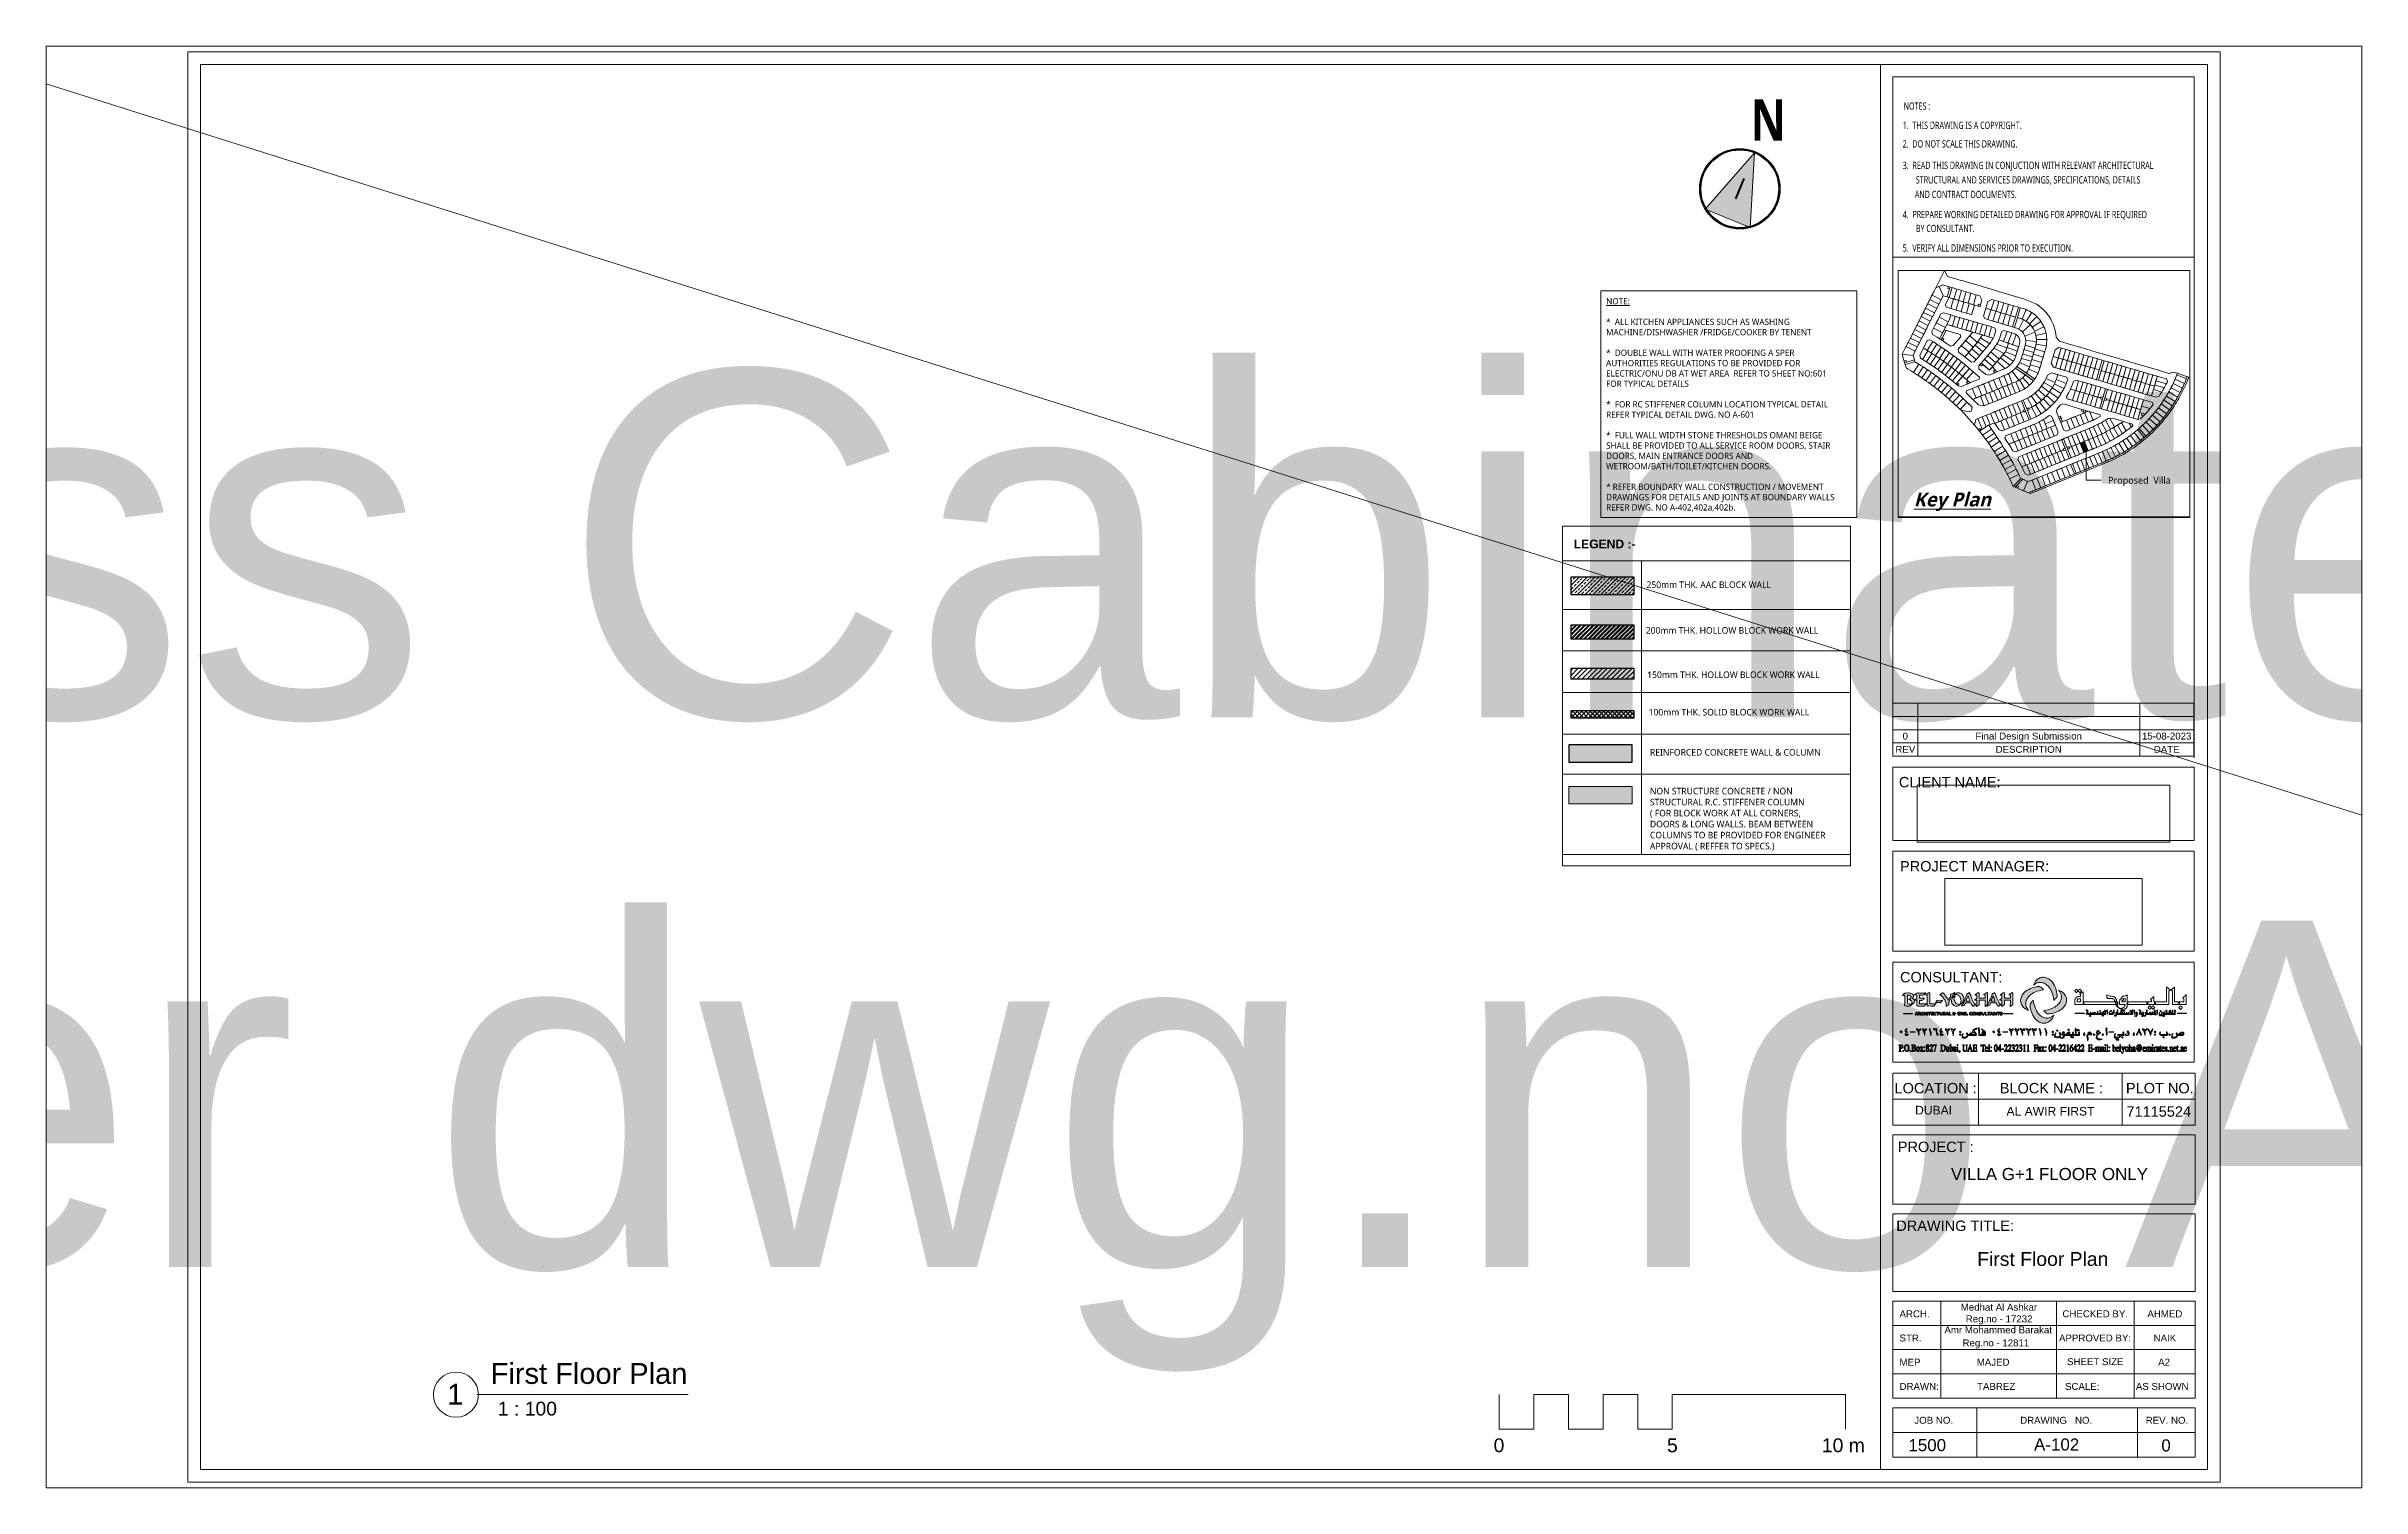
# Paper-space layout 'Layout1' of a CAD drawing. Header units: millimetres. Extents: x -33 to 635, y -3 to 414.
# The model-space entities are those that its viewports show. They can reach past a viewport. Long polylines and large blocks are cut down to what shows.
import ezdxf

# ---------------------------------------------------------------- set-up
doc = ezdxf.new("R2010")
doc.units = ezdxf.units.MM
for name, color, linetype, lineweight in [('A-ANNO-NOTE', 131, 'Continuous', 9), ('A-DETL', 90, 'Continuous', 9), ('A-DETL-GENF', 92, 'Continuous', 9), ('A-DETL-THIN', 151, 'Continuous', 9), ('A-WALL', 113, 'Continuous', 9), ('A-WALL-PATT', 111, 'Continuous', 18), ('G-ANNO-SCHD', 231, 'Continuous', 9), ('G-ANNO-TEXT', 231, 'Continuous', 9), ('G-ANNO-TTLB', 6, 'Continuous', 18), ('G-IMPT', 8, 'Continuous', 9)]:
    doc.layers.add(name, color=color, linetype=linetype, lineweight=lineweight)
doc.layers.add('G-ANNO-NPLT', color=191, linetype='Continuous', plot=False)
doc.styles.add('Arial_10', font='arial.ttf', dxfattribs={"height": 2})
doc.styles.add('Arial_11', font='arial.ttf', dxfattribs={"height": 2.5})
doc.styles.add('Arial_12', font='arial.ttf', dxfattribs={"height": 3.5})
doc.styles.add('Arial_13', font='arial.ttf', dxfattribs={"height": 4})
doc.styles.add('Arial_14', font='arial.ttf', dxfattribs={"height": 6})
doc.styles.add('Arial_6', font='arial.ttf', dxfattribs={"height": 100})
doc.styles.add('Arial_9', font='arial.ttf', dxfattribs={"height": 3})
doc.styles.add('Arial_B', font='arialbd.ttf', dxfattribs={"height": 125})
doc.styles.add('Lucida Sans Unicode_10', font='l_10646.ttf', dxfattribs={"width": 0.7, "height": 2.1})
doc.styles.add('Lucida Sans Unicode_7', font='l_10646.ttf', dxfattribs={"height": 180})
doc.styles.add('Lucida Sans Unicode_8', font='l_10646.ttf', dxfattribs={"height": 95})
doc.styles.add('Lucida Sans Unicode_9', font='l_10646.ttf', dxfattribs={"height": 21000})
doc.styles.add('Lucida Sans Unicode_B', font='', dxfattribs={"width": 0.8, "height": 12})
doc.styles.add('Lucida Sans Unicode_B_I', font='', dxfattribs={"height": 42000})
doc.styles.get('Lucida Sans Unicode_B').set_extended_font_data('Lucida Sans Unicode', bold=True)
doc.styles.get('Lucida Sans Unicode_B_I').set_extended_font_data('Lucida Sans Unicode', italic=True, bold=True)
picture_1 = doc.add_image_def('image1.jpeg', size_in_pixel=(714, 241))
picture_2 = doc.add_image_def('image2.jpeg', size_in_pixel=(646, 145))

psp = doc.layouts.get("Layout1")

# ---------------------------------------------------------------- texts
at = {"layer": 'G-ANNO-SCHD', "char_height": 2, "attachment_point": 2, "line_spacing_factor": 0.941778, "style": 'Arial_10'}
for s, insert, width in [('0', (503.56, 215.43), 1.8609), ('Final Design Submission', (539.19, 215.43), 36.7033), ('15-08-2023', (579.05, 215.43), 17.0907), ('REV', (503.56, 211.6), 6.8559), ('DESCRIPTION', (539.19, 211.6), 22.7712), ('DATE', (579.05, 211.6), 8.8881)]:
    psp.add_mtext(s, dxfattribs=dict(at, insert=insert, width=width))
at = {"layer": 'G-ANNO-TTLB', "lineweight": 9, "attachment_point": 1}
for s, insert, char_height, width, style in [('First Floor Plan', (524.33, 65.42), 4, 46.2574, 'Arial_13'), ('First Floor Plan', (94.96, 33.36), 6, 69.5063, 'Arial_14'), ('1', (82.4, 27.38), 6, 5.692, 'Arial_14'), (' 1 : 100', (95.47, 22.22), 4, 22.7679, 'Arial_13'), ('A-102', (540.74, 11.6), 3.5, 16.1139, 'Arial_12'), ('0', (577.5, 11.35), 3.5, 3.3671, 'Arial_12')]:
    psp.add_mtext(s, dxfattribs=dict(at, insert=insert, char_height=char_height, width=width, style=style))

msp = doc.modelspace()

# ---------------------------------------------------------------- texts
at = {"layer": 'G-ANNO-TEXT', "color": 7, "attachment_point": 1}
for s, insert, char_height, width, style in [('\\LNOTE:', (12115.48, 20390.94), 180, 889.8731, 'Lucida Sans Unicode_7'), ('*  ALL KITCHEN APPLIANCES SUCH AS WASHING ', (12115.48, 19795.63), 180, 6966.6644, 'Lucida Sans Unicode_7'), ('MACHINE/DISHWASHER /FRIDGE/COOKER BY TENENT', (12115.48, 19497.97), 180, 7696.2, 'Lucida Sans Unicode_7'), ('*  DOUBLE WALL WITH WATER PROOFING A SPER ', (12115.48, 18902.66), 180, 7054.85, 'Lucida Sans Unicode_7'), ('AUTHORITIES REGULATIONS TO BE PROVIDED FOR ', (12115.48, 18605), 180, 7303.3731, 'Lucida Sans Unicode_7'), ('ELECTRIC/ONU DB AT WET AREA  REFER TO SHEET NO:601 ', (12115.48, 18307.35), 180, 8521.9381, 'Lucida Sans Unicode_7'), ('FOR TYPICAL DETAILS', (12115.48, 18009.69), 180, 3150.6319, 'Lucida Sans Unicode_7'), ('*  FOR RC STIFFENER COLUMN LOCATION TYPICAL DETAIL ', (12115.48, 17414.38), 180, 8489.8706, 'Lucida Sans Unicode_7'), ('REFER TYPICAL DETAIL DWG. NO A-601', (12115.48, 17116.72), 180, 5724.0487, 'Lucida Sans Unicode_7'), ('*  FULL WALL WIDTH STONE THRESHOLDS OMANI BEIGE ', (12115.48, 16521.41), 180, 8105.0606, 'Lucida Sans Unicode_7'), ('SHALL BE PROVIDED TO ALL SERVICE ROOM DOORS, STAIR ', (12115.48, 16223.75), 180, 8529.955, 'Lucida Sans Unicode_7'), ('DOORS, MAIN ENTRANCE DOORS AND ', (12115.48, 15926.1), 180, 5603.7956, 'Lucida Sans Unicode_7'), ('WETROOM/BATH/TOILET/KITCHEN DOORS.', (12115.48, 15628.44), 180, 6245.1456, 'Lucida Sans Unicode_7'), ('* REFER BOUNDARY WALL CONSTRUCTION / MOVEMENT ', (12115.48, 15033.13), 180, 8217.2969, 'Lucida Sans Unicode_7'), ('DRAWINGS FOR DETAILS AND JOINTS AT BOUNDARY WALLS ', (12115.48, 14735.47), 180, 8594.09, 'Lucida Sans Unicode_7'), ('REFER DWG. NO A-402,402a,402b.', (12115.48, 14437.82), 180, 5050.6313, 'Lucida Sans Unicode_7'), ('LEGEND :-', (19933.28, 6297.7), 125, 1078.2697, 'Arial_B'), ('250mm THK. AAC BLOCK WALL', (20982.61, 5694.41), 95, 2449.1553, 'Lucida Sans Unicode_8'), ('200mm THK. HOLLOW BLOCK WORK WALL', (20973.28, 5034.41), 95, 3298.9441, 'Lucida Sans Unicode_8'), ('150mm THK. HOLLOW BLOCK WORK WALL', (20993.28, 4394.41), 95, 3298.9441, 'Lucida Sans Unicode_8'), ('100mm THK. SOLID BLOCK WORK WALL', (21013.28, 3854.41), 95, 3094.5138, 'Lucida Sans Unicode_8'), ('REINFORCED CONCRETE WALL & COLUMN', (21033.28, 3274.41), 95, 3258.8597, 'Lucida Sans Unicode_8'), ('NON STRUCTURE CONCRETE / NON ', (21033.28, 2714.41), 95, 2833.9653, 'Lucida Sans Unicode_8'), ('STRUCTURAL R.C. STIFFENER COLUMN ', (21033.28, 2555.66), 95, 3038.3956, 'Lucida Sans Unicode_8'), ('( FOR BLOCK WORK AT ALL CORNERS, ', (21033.28, 2396.91), 95, 2986.2859, 'Lucida Sans Unicode_8'), ('DOORS & LONG WALLS. BEAM BETWEEN ', (21033.28, 2238.16), 95, 3126.5813, 'Lucida Sans Unicode_8'), ('COLUMNS TO BE PROVIDED FOR ENGINEER ', (21033.28, 2079.41), 95, 3318.9862, 'Lucida Sans Unicode_8'), ('APPROVAL ( REFFER TO SPECS.)', (21033.28, 1920.66), 95, 2413.0794, 'Lucida Sans Unicode_8'), ('Dress Cabinate detail ', (-288.04, 319.83), 100, 1667.51, 'Arial_6'), ('refer dwg.no A-406a', (-248.36, 161.08), 100, 1523.2062, 'Arial_6'), ('Proposed  Villa ', (749209.21, -287562.59), 21000, 272734.0875, 'Lucida Sans Unicode_9'), ('\\LKey Plan', (160142.56, -335430.51), 42000, 290411.2969, 'Lucida Sans Unicode_B_I')]:
    msp.add_mtext(s, dxfattribs=dict(at, insert=insert, char_height=char_height, width=width, style=style))

# ---------------------------------------------------------------- blocks, each defined once
blk = doc.blocks.new('1500-tiltle-sheet-A2 - logo-1_dwg_logo1-1667610-First Floor Plan')
at = {"layer": 'G-IMPT', "lineweight": 18}
h = blk.add_hatch(color=256, dxfattribs=at)
edge = h.paths.add_edge_path()
edge.add_line((764.62, 165.64), (764.57, 165.6))
edge.add_line((764.67, 165.69), (764.62, 165.64))
edge = h.paths.add_edge_path()
edge.add_line((770.56, 161.27), (770.53, 161.24))
edge.add_line((770.6, 161.33), (770.56, 161.27))
edge = h.paths.add_edge_path()
edge.add_line((771.42, 162.34), (771.37, 162.26))
edge.add_line((771.44, 162.39), (771.42, 162.34))
edge = h.paths.add_edge_path()
edge.add_line((771.45, 162.5), (771.44, 162.44))
edge.add_line((771.45, 162.58), (771.45, 162.5))
edge = h.paths.add_edge_path()
edge.add_line((770.37, 166.04), (770.06, 166.49))
edge.add_line((770.06, 166.49), (769.88, 166.69))
edge.add_line((769.88, 166.69), (769.69, 166.89))
edge.add_line((769.69, 166.89), (769.49, 167.08))
edge.add_line((769.49, 167.08), (769.27, 167.25))
edge.add_line((769.27, 167.25), (769.04, 167.41))
edge.add_line((769.04, 167.41), (768.78, 167.55))
edge.add_line((768.78, 167.55), (768.52, 167.67))
edge.add_line((768.52, 167.67), (768.24, 167.77))
edge.add_line((768.24, 167.77), (767.94, 167.85))
edge.add_line((767.94, 167.85), (767.62, 167.9))
edge.add_line((767.62, 167.9), (767.28, 167.9))
edge.add_line((767.28, 167.9), (767.1, 167.87))
edge.add_line((767.1, 167.87), (766.9, 167.84))
edge.add_line((766.9, 167.84), (766.68, 167.78))
edge.add_line((766.68, 167.78), (766.44, 167.7))
edge.add_line((766.44, 167.7), (766.19, 167.59))
edge.add_line((766.19, 167.59), (765.94, 167.44))
edge.add_line((765.94, 167.44), (765.68, 167.25))
edge.add_line((765.68, 167.25), (765.44, 167.03))
edge.add_line((765.44, 167.03), (765.19, 166.75))
edge.add_line((765.19, 166.75), (764.96, 166.42))
edge.add_line((764.96, 166.42), (764.76, 166.04))
edge.add_line((764.76, 166.04), (764.57, 165.6))
edge.add_line((764.67, 165.69), (764.76, 165.76))
edge.add_line((764.86, 165.83), (764.76, 165.76))
edge.add_line((764.86, 165.83), (764.98, 165.91))
edge.add_line((764.98, 165.91), (765.26, 166.08))
edge.add_line((765.26, 166.08), (765.62, 166.25))
edge.add_line((765.62, 166.25), (765.81, 166.32))
edge.add_line((765.81, 166.32), (766.02, 166.38))
edge.add_line((766.02, 166.38), (766.24, 166.41))
edge.add_line((766.24, 166.41), (766.47, 166.43))
edge.add_line((766.47, 166.43), (766.7, 166.43))
edge.add_line((766.7, 166.43), (766.94, 166.39))
edge.add_line((766.94, 166.39), (767.19, 166.34))
edge.add_line((767.19, 166.34), (767.45, 166.26))
edge.add_line((767.45, 166.26), (767.71, 166.15))
edge.add_line((767.71, 166.15), (767.96, 166.02))
edge.add_line((767.96, 166.02), (768.23, 165.85))
edge.add_line((768.23, 165.85), (768.49, 165.65))
edge.add_line((768.49, 165.65), (768.75, 165.42))
edge.add_line((768.75, 165.42), (769, 165.15))
edge.add_line((769, 165.15), (769.25, 164.84))
edge.add_line((769.25, 164.84), (769.48, 164.47))
edge.add_line((769.48, 164.47), (769.69, 164.07))
edge.add_line((769.69, 164.07), (769.9, 163.61))
edge.add_line((769.9, 163.61), (770.09, 163.11))
edge.add_line((770.09, 163.11), (770.25, 162.54))
edge.add_line((770.25, 162.54), (770.4, 161.92))
edge.add_line((770.4, 161.92), (770.53, 161.24))
edge.add_line((770.6, 161.33), (770.66, 161.38))
edge.add_line((770.66, 161.38), (770.79, 161.53))
edge.add_line((770.79, 161.53), (770.95, 161.71))
edge.add_line((770.95, 161.71), (771.25, 162.1))
edge.add_line((771.25, 162.1), (771.37, 162.26))
edge.add_line((771.44, 162.39), (771.44, 162.44))
edge.add_line((771.45, 162.58), (771.44, 162.69))
edge.add_line((771.43, 162.82), (771.44, 162.69))
edge.add_line((771.43, 162.82), (771.42, 162.97))
edge.add_line((771.42, 162.97), (771.37, 163.31))
edge.add_line((771.37, 163.31), (771.29, 163.71))
edge.add_line((771.29, 163.71), (771.18, 164.15))
edge.add_line((771.18, 164.15), (771.05, 164.61))
edge.add_line((771.05, 164.61), (770.86, 165.09))
edge.add_line((770.86, 165.09), (770.64, 165.57))
edge.add_line((770.64, 165.57), (770.37, 166.04))
edge = h.paths.add_edge_path()
edge.add_line((763.61, 160.09), (763.6, 160.03))
edge.add_line((763.61, 160.13), (763.61, 160.09))
edge = h.paths.add_edge_path()
edge.add_line((764.45, 161.2), (764.39, 161.14))
edge.add_line((764.49, 161.25), (764.45, 161.2))
edge = h.paths.add_edge_path()
edge.add_line((769.37, 155.27), (769.11, 155.09))
edge.add_line((769.11, 155.09), (768.86, 154.94))
edge.add_line((768.86, 154.94), (768.61, 154.83))
edge.add_line((768.61, 154.83), (768.37, 154.74))
edge.add_line((768.37, 154.74), (768.15, 154.68))
edge.add_line((768.15, 154.68), (767.95, 154.65))
edge.add_line((767.95, 154.65), (767.78, 154.63))
edge.add_line((767.63, 154.62), (767.78, 154.63))
edge.add_line((767.63, 154.62), (767.45, 154.62))
edge.add_line((767.43, 154.63), (767.45, 154.62))
edge.add_line((767.43, 154.63), (767.11, 154.68))
edge.add_line((767.11, 154.68), (766.81, 154.76))
edge.add_line((766.81, 154.76), (766.53, 154.85))
edge.add_line((766.53, 154.85), (766.27, 154.97))
edge.add_line((766.27, 154.97), (766.01, 155.12))
edge.add_line((766.01, 155.12), (765.78, 155.28))
edge.add_line((765.78, 155.28), (765.56, 155.45))
edge.add_line((765.56, 155.45), (765.36, 155.63))
edge.add_line((765.36, 155.63), (765.17, 155.84))
edge.add_line((765.17, 155.84), (764.99, 156.04))
edge.add_line((764.99, 156.04), (764.68, 156.49))
edge.add_line((764.68, 156.49), (764.41, 156.95))
edge.add_line((764.41, 156.95), (764.19, 157.44))
edge.add_line((764.19, 157.44), (764.01, 157.92))
edge.add_line((764.01, 157.92), (763.87, 158.38))
edge.add_line((763.87, 158.38), (763.76, 158.82))
edge.add_line((763.76, 158.82), (763.68, 159.22))
edge.add_line((763.68, 159.22), (763.64, 159.55))
edge.add_line((763.62, 159.71), (763.64, 159.55))
edge.add_line((763.62, 159.71), (763.61, 159.83))
edge.add_line((763.6, 159.94), (763.61, 159.83))
edge.add_line((763.6, 159.94), (763.6, 160.03))
edge.add_line((763.61, 160.13), (763.64, 160.19))
edge.add_line((763.68, 160.26), (763.64, 160.19))
edge.add_line((763.68, 160.26), (763.8, 160.43))
edge.add_line((763.8, 160.43), (764.11, 160.81))
edge.add_line((764.11, 160.81), (764.27, 161))
edge.add_line((764.27, 161), (764.39, 161.14))
edge.add_line((764.49, 161.25), (764.53, 161.29))
edge.add_line((764.53, 161.29), (764.65, 160.6))
edge.add_line((764.65, 160.6), (764.8, 159.98))
edge.add_line((764.8, 159.98), (764.96, 159.42))
edge.add_line((764.96, 159.42), (765.15, 158.92))
edge.add_line((765.15, 158.92), (765.36, 158.46))
edge.add_line((765.36, 158.46), (765.57, 158.06))
edge.add_line((765.57, 158.06), (765.81, 157.69))
edge.add_line((765.81, 157.69), (766.05, 157.38))
edge.add_line((766.05, 157.38), (766.3, 157.1))
edge.add_line((766.3, 157.1), (766.56, 156.87))
edge.add_line((766.56, 156.87), (766.82, 156.67))
edge.add_line((766.82, 156.67), (767.09, 156.51))
edge.add_line((767.09, 156.51), (767.35, 156.37))
edge.add_line((767.35, 156.37), (767.6, 156.27))
edge.add_line((767.6, 156.27), (767.86, 156.19))
edge.add_line((767.86, 156.19), (768.11, 156.13))
edge.add_line((768.11, 156.13), (768.35, 156.1))
edge.add_line((768.35, 156.1), (768.58, 156.09))
edge.add_line((768.58, 156.09), (768.81, 156.11))
edge.add_line((768.81, 156.11), (769.03, 156.15))
edge.add_line((769.03, 156.15), (769.24, 156.21))
edge.add_line((769.24, 156.21), (769.44, 156.27))
edge.add_line((769.44, 156.27), (769.79, 156.44))
edge.add_line((769.79, 156.44), (770.07, 156.62))
edge.add_line((770.19, 156.7), (770.07, 156.62))
edge.add_line((770.19, 156.7), (770.3, 156.77))
edge.add_line((770.38, 156.84), (770.3, 156.77))
edge.add_line((770.38, 156.84), (770.43, 156.89))
edge.add_line((770.48, 156.92), (770.43, 156.89))
edge.add_line((770.48, 156.92), (770.3, 156.49))
edge.add_line((770.3, 156.49), (770.09, 156.1))
edge.add_line((770.09, 156.1), (769.86, 155.78))
edge.add_line((769.86, 155.78), (769.62, 155.5))
edge.add_line((769.62, 155.5), (769.37, 155.27))
h = blk.add_hatch(color=256, dxfattribs=at)
edge = h.paths.add_edge_path()
edge.add_line((736.82, 161.22), (736.82, 161.23))
edge.add_line((736.8, 161.2), (736.82, 161.22))
edge = h.paths.add_edge_path()
edge.add_line((736.27, 160.59), (736.29, 160.61))
edge.add_line((736.27, 160.59), (736.27, 160.59))
edge = h.paths.add_edge_path()
edge.add_line((736.31, 160.59), (736.27, 160.59))
edge.add_line((736.4, 160.59), (736.31, 160.59))
edge = h.paths.add_edge_path()
edge.add_line((737.81, 160.58), (737.79, 160.55))
edge.add_line((737.88, 160.65), (737.81, 160.58))
edge = h.paths.add_edge_path()
edge.add_line((738.06, 161.15), (738.2, 161.16))
edge.add_line((738.06, 161.15), (737.9, 161.14))
edge.add_line((737.9, 161.14), (737.74, 161.14))
edge.add_line((737.6, 161.14), (737.74, 161.14))
edge.add_line((737.6, 161.14), (737.5, 161.13))
edge.add_line((737.46, 161.13), (737.26, 161.14))
edge.add_line((737.26, 161.14), (737.09, 161.15))
edge.add_line((736.95, 161.19), (737.09, 161.15))
edge.add_line((736.95, 161.19), (736.82, 161.23))
edge.add_line((736.73, 161.13), (736.8, 161.2))
edge.add_line((736.73, 161.13), (736.64, 161.02))
edge.add_line((736.55, 160.91), (736.64, 161.02))
edge.add_line((736.55, 160.91), (736.45, 160.79))
edge.add_line((736.36, 160.69), (736.45, 160.79))
edge.add_line((736.36, 160.69), (736.29, 160.61))
edge.add_line((736.4, 160.59), (736.52, 160.6))
edge.add_line((736.68, 160.6), (736.52, 160.6))
edge.add_line((736.68, 160.6), (736.83, 160.61))
edge.add_line((736.95, 160.62), (736.83, 160.61))
edge.add_line((736.95, 160.62), (737.05, 160.62))
edge.add_line((737.08, 160.63), (737.05, 160.62))
edge.add_line((737.08, 160.63), (737.32, 160.62))
edge.add_line((737.32, 160.62), (737.54, 160.59))
edge.add_line((737.65, 160.58), (737.54, 160.59))
edge.add_line((737.65, 160.58), (737.79, 160.55))
edge.add_line((737.88, 160.65), (737.96, 160.75))
edge.add_line((738.06, 160.86), (737.96, 160.75))
edge.add_line((738.06, 160.86), (738.17, 160.97))
edge.add_line((738.25, 161.07), (738.17, 160.97))
edge.add_line((738.25, 161.07), (738.31, 161.14))
edge.add_line((738.34, 161.16), (738.31, 161.14))
edge.add_line((738.34, 161.16), (738.33, 161.16))
edge = h.paths.add_edge_path()
edge.add_line((729.52, 160.47), (729.49, 160.38))
edge.add_line((729.52, 160.47), (729.53, 160.59))
edge.add_line((729.53, 160.59), (729.51, 160.77))
edge.add_line((729.51, 160.77), (729.44, 160.94))
edge.add_line((729.44, 160.94), (729.34, 161.09))
edge.add_line((729.34, 161.09), (729.18, 161.23))
edge.add_line((729.18, 161.23), (729.04, 161.33))
edge.add_line((729.04, 161.33), (728.89, 161.39))
edge.add_line((728.75, 161.44), (728.89, 161.39))
edge.add_line((728.75, 161.44), (728.6, 161.45))
edge.add_line((728.6, 161.55), (728.6, 161.45))
edge.add_line((728.6, 161.55), (728.82, 161.61))
edge.add_line((728.82, 161.61), (729.01, 161.71))
edge.add_line((729.11, 161.81), (729.01, 161.71))
edge.add_line((729.11, 161.81), (729.18, 161.91))
edge.add_line((729.23, 162.02), (729.18, 161.91))
edge.add_line((729.23, 162.02), (729.24, 162.15))
edge.add_line((729.23, 162.27), (729.24, 162.15))
edge.add_line((729.23, 162.27), (729.18, 162.38))
edge.add_line((729.12, 162.48), (729.18, 162.38))
edge.add_line((729.12, 162.48), (729.02, 162.57))
edge.add_line((728.88, 162.65), (729.02, 162.57))
edge.add_line((728.88, 162.65), (728.72, 162.7))
edge.add_line((728.72, 162.7), (728.53, 162.74))
edge.add_line((728.53, 162.74), (728.31, 162.75))
edge.add_line((728.17, 162.75), (728.17, 160.32))
edge.add_line((728.17, 160.32), (728.39, 160.24))
edge.add_line((728.39, 160.24), (728.61, 160.18))
edge.add_line((728.61, 160.18), (728.81, 160.14))
edge.add_line((728.81, 160.14), (728.98, 160.13))
edge.add_line((729.11, 160.13), (728.98, 160.13))
edge.add_line((729.11, 160.13), (729.22, 160.15))
edge.add_line((729.31, 160.19), (729.22, 160.15))
edge.add_line((729.31, 160.19), (729.39, 160.23))
edge.add_line((729.45, 160.3), (729.39, 160.23))
edge.add_line((729.45, 160.3), (729.49, 160.38))
edge = h.paths.add_edge_path()
edge.add_line((727.39, 163.28), (727.4, 163.29))
edge.add_line((727.38, 163.26), (727.39, 163.28))
edge = h.paths.add_edge_path()
edge.add_line((726.72, 162.67), (726.74, 162.68))
edge.add_line((726.72, 162.66), (726.72, 162.67))
edge = h.paths.add_edge_path()
edge.add_line((726.74, 162.66), (726.72, 162.66))
edge.add_line((726.83, 162.67), (726.74, 162.66))
edge = h.paths.add_edge_path()
edge.add_line((727.39, 162.71), (727.32, 162.7))
edge.add_line((727.43, 162.71), (727.39, 162.71))
edge = h.paths.add_edge_path()
edge.add_line((727.44, 162.66), (727.43, 162.71))
edge.add_line((727.45, 162.59), (727.44, 162.66))
edge = h.paths.add_edge_path()
edge.add_line((730.05, 161.49), (730.13, 161.38))
edge.add_line((730.05, 161.49), (729.97, 161.59))
edge.add_line((729.86, 161.69), (729.97, 161.59))
edge.add_line((729.86, 161.69), (729.73, 161.77))
edge.add_line((729.59, 161.85), (729.73, 161.77))
edge.add_line((729.59, 161.85), (729.77, 161.97))
edge.add_line((729.77, 161.97), (729.89, 162.12))
edge.add_line((729.89, 162.12), (729.97, 162.28))
edge.add_line((729.97, 162.28), (729.98, 162.47))
edge.add_line((729.98, 162.59), (729.98, 162.47))
edge.add_line((729.98, 162.59), (729.95, 162.71))
edge.add_line((729.9, 162.81), (729.95, 162.71))
edge.add_line((729.9, 162.81), (729.82, 162.92))
edge.add_line((729.73, 163), (729.82, 162.92))
edge.add_line((729.73, 163), (729.61, 163.08))
edge.add_line((729.48, 163.16), (729.61, 163.08))
edge.add_line((729.48, 163.16), (729.32, 163.22))
edge.add_line((729.32, 163.22), (729.11, 163.29))
edge.add_line((729.11, 163.29), (728.87, 163.33))
edge.add_line((728.87, 163.33), (728.63, 163.36))
edge.add_line((728.63, 163.36), (728.38, 163.36))
edge.add_line((728.38, 163.36), (727.9, 163.35))
edge.add_line((727.9, 163.35), (727.67, 163.32))
edge.add_line((727.67, 163.32), (727.4, 163.29))
edge.add_line((727.3, 163.19), (727.38, 163.26))
edge.add_line((727.3, 163.19), (727.19, 163.09))
edge.add_line((727.19, 163.09), (727.06, 162.98))
edge.add_line((727.06, 162.98), (726.93, 162.86))
edge.add_line((726.82, 162.76), (726.93, 162.86))
edge.add_line((726.82, 162.76), (726.74, 162.68))
edge.add_line((726.83, 162.67), (727.07, 162.68))
edge.add_line((727.07, 162.68), (727.32, 162.7))
edge.add_line((727.45, 162.59), (727.45, 162.5))
edge.add_line((727.46, 162.39), (727.45, 162.5))
edge.add_line((727.46, 162.39), (727.46, 162.03))
edge.add_line((727.46, 162.03), (727.45, 161.76))
edge.add_line((727.45, 161.76), (727.45, 161.46))
edge.add_line((727.45, 161.46), (727.44, 161.14))
edge.add_line((727.44, 161.14), (727.42, 160.79))
edge.add_line((727.42, 160.79), (727.41, 160.46))
edge.add_line((727.41, 160.46), (727.39, 160.17))
edge.add_line((727.39, 160.17), (727.37, 159.93))
edge.add_line((727.37, 159.93), (727.35, 159.74))
edge.add_line((727.35, 159.74), (727.58, 159.67))
edge.add_line((727.58, 159.67), (727.76, 159.64))
edge.add_line((727.76, 159.64), (727.97, 159.6))
edge.add_line((727.97, 159.6), (728.14, 159.57))
edge.add_line((728.29, 159.55), (728.14, 159.57))
edge.add_line((728.29, 159.55), (728.41, 159.54))
edge.add_line((728.56, 159.55), (728.41, 159.54))
edge.add_line((728.56, 159.55), (728.7, 159.59))
edge.add_line((728.7, 159.59), (728.86, 159.64))
edge.add_line((728.86, 159.64), (729.02, 159.72))
edge.add_line((729.14, 159.78), (729.02, 159.72))
edge.add_line((729.14, 159.78), (729.29, 159.88))
edge.add_line((729.29, 159.88), (729.44, 159.99))
edge.add_line((729.44, 159.99), (729.61, 160.12))
edge.add_line((729.61, 160.12), (729.8, 160.27))
edge.add_line((729.8, 160.27), (729.94, 160.4))
edge.add_line((730.05, 160.51), (729.94, 160.4))
edge.add_line((730.05, 160.51), (730.12, 160.6))
edge.add_line((730.12, 160.6), (730.2, 160.79))
edge.add_line((730.2, 160.79), (730.23, 161))
edge.add_line((730.22, 161.13), (730.23, 161))
edge.add_line((730.22, 161.13), (730.18, 161.26))
edge.add_line((730.18, 161.26), (730.13, 161.38))
edge = h.paths.add_edge_path()
edge.add_line((732.06, 161.22), (732.01, 161.21))
edge.add_line((732.14, 161.22), (732.06, 161.22))
edge = h.paths.add_edge_path()
edge.add_line((732.56, 161.88), (732.63, 161.88))
edge.add_line((732.53, 161.87), (732.56, 161.88))
edge = h.paths.add_edge_path()
edge.add_line((731.01, 163.36), (731.13, 163.36))
edge.add_line((731, 163.36), (731.01, 163.36))
edge = h.paths.add_edge_path()
edge.add_line((730.97, 163.34), (731, 163.36))
edge.add_line((730.89, 163.28), (730.97, 163.34))
edge = h.paths.add_edge_path()
edge.add_line((730.25, 162.83), (730.27, 162.85))
edge.add_line((730.24, 162.83), (730.25, 162.83))
edge = h.paths.add_edge_path()
edge.add_line((730.27, 162.82), (730.24, 162.83))
edge.add_line((730.35, 162.81), (730.27, 162.82))
edge = h.paths.add_edge_path()
edge.add_line((730.92, 162.75), (730.85, 162.76))
edge.add_line((730.96, 162.74), (730.92, 162.75))
edge = h.paths.add_edge_path()
edge.add_line((730.95, 161.82), (730.96, 161.83))
edge.add_line((730.92, 161.81), (730.95, 161.82))
edge = h.paths.add_edge_path()
edge.add_line((730.29, 161.31), (730.37, 161.37))
edge.add_line((730.27, 161.29), (730.29, 161.31))
edge = h.paths.add_edge_path()
edge.add_line((732.99, 159.57), (732.91, 159.58))
edge.add_line((733.04, 159.57), (732.99, 159.57))
edge = h.paths.add_edge_path()
edge.add_line((733.05, 159.58), (733.04, 159.57))
edge.add_line((733.07, 159.6), (733.05, 159.58))
edge = h.paths.add_edge_path()
edge.add_line((733.67, 160.27), (733.65, 160.24))
edge.add_line((733.68, 160.28), (733.67, 160.27))
edge = h.paths.add_edge_path()
edge.add_line((733.5, 160.25), (733.6, 160.26))
edge.add_line((733.5, 160.25), (733.36, 160.23))
edge.add_line((733.36, 160.23), (733.19, 160.22))
edge.add_line((733.19, 160.22), (732.82, 160.21))
edge.add_line((732.82, 160.21), (732.44, 160.2))
edge.add_line((732.44, 160.2), (732.02, 160.21))
edge.add_line((732.02, 160.21), (731.82, 160.22))
edge.add_line((731.69, 160.23), (731.82, 160.22))
edge.add_line((731.69, 160.23), (731.69, 161.21))
edge.add_line((731.69, 161.21), (732.01, 161.21))
edge.add_line((732.14, 161.22), (732.23, 161.23))
edge.add_line((732.3, 161.25), (732.23, 161.23))
edge.add_line((732.3, 161.25), (732.42, 161.26))
edge.add_line((732.56, 161.33), (732.42, 161.26))
edge.add_line((732.56, 161.33), (732.7, 161.43))
edge.add_line((732.7, 161.43), (732.86, 161.57))
edge.add_line((732.86, 161.57), (732.98, 161.7))
edge.add_line((732.98, 161.7), (733.13, 161.89))
edge.add_line((733.03, 161.89), (732.83, 161.88))
edge.add_line((732.83, 161.88), (732.63, 161.88))
edge.add_line((732.27, 161.86), (732.4, 161.87))
edge.add_line((732.27, 161.86), (732.11, 161.86))
edge.add_line((731.96, 161.85), (732.11, 161.86))
edge.add_line((731.96, 161.85), (731.82, 161.84))
edge.add_line((731.69, 161.84), (731.69, 162.7))
edge.add_line((731.69, 162.7), (732.3, 162.7))
edge.add_line((732.3, 162.7), (732.49, 162.71))
edge.add_line((732.49, 162.71), (732.67, 162.74))
edge.add_line((732.67, 162.74), (732.82, 162.8))
edge.add_line((732.82, 162.8), (732.97, 162.87))
edge.add_line((732.97, 162.87), (733.51, 163.36))
edge.add_line((733.36, 163.36), (733.47, 163.36))
edge.add_line((733.36, 163.36), (733.19, 163.35))
edge.add_line((733.19, 163.35), (733.01, 163.34))
edge.add_line((733.01, 163.34), (732.82, 163.33))
edge.add_line((732.82, 163.33), (732.66, 163.32))
edge.add_line((732.55, 163.31), (732.66, 163.32))
edge.add_line((732.55, 163.31), (732.03, 163.31))
edge.add_line((732.03, 163.31), (731.62, 163.32))
edge.add_line((731.62, 163.32), (731.43, 163.33))
edge.add_line((731.28, 163.34), (731.43, 163.33))
edge.add_line((731.28, 163.34), (731.13, 163.36))
edge.add_line((730.89, 163.28), (730.76, 163.19))
edge.add_line((730.76, 163.19), (730.62, 163.1))
edge.add_line((730.62, 163.1), (730.48, 162.99))
edge.add_line((730.35, 162.91), (730.48, 162.99))
edge.add_line((730.35, 162.91), (730.27, 162.85))
edge.add_line((730.35, 162.81), (730.6, 162.79))
edge.add_line((730.6, 162.79), (730.85, 162.76))
edge.add_line((730.96, 162.74), (730.96, 161.83))
edge.add_line((730.85, 161.75), (730.92, 161.81))
edge.add_line((730.85, 161.75), (730.73, 161.66))
edge.add_line((730.73, 161.66), (730.6, 161.56))
edge.add_line((730.48, 161.46), (730.6, 161.56))
edge.add_line((730.48, 161.46), (730.37, 161.37))
edge.add_line((730.26, 161.29), (730.27, 161.29))
edge.add_line((730.26, 161.29), (730.62, 161.26))
edge.add_line((730.62, 161.26), (730.96, 161.25))
edge.add_line((730.96, 161.25), (730.96, 160.88))
edge.add_line((730.96, 160.88), (730.93, 160.11))
edge.add_line((730.93, 160.11), (730.92, 159.93))
edge.add_line((730.91, 159.78), (730.92, 159.93))
edge.add_line((730.91, 159.78), (730.9, 159.68))
edge.add_line((730.88, 159.61), (730.9, 159.68))
edge.add_line((730.88, 159.61), (731.13, 159.61))
edge.add_line((731.26, 159.6), (731.13, 159.61))
edge.add_line((731.26, 159.6), (731.58, 159.6))
edge.add_line((731.58, 159.6), (731.77, 159.6))
edge.add_line((731.77, 159.6), (731.98, 159.6))
edge.add_line((731.98, 159.6), (732.19, 159.59))
edge.add_line((732.19, 159.59), (732.38, 159.59))
edge.add_line((732.38, 159.59), (732.55, 159.58))
edge.add_line((732.55, 159.58), (732.91, 159.58))
edge.add_line((733.14, 159.68), (733.07, 159.6))
edge.add_line((733.14, 159.68), (733.25, 159.79))
edge.add_line((733.25, 159.79), (733.36, 159.92))
edge.add_line((733.36, 159.92), (733.48, 160.05))
edge.add_line((733.57, 160.16), (733.48, 160.05))
edge.add_line((733.57, 160.16), (733.65, 160.24))
edge.add_line((733.68, 160.28), (733.6, 160.26))
edge = h.paths.add_edge_path()
edge.add_line((734.58, 163.43), (734.64, 163.37))
edge.add_line((734.5, 163.45), (734.58, 163.43))
edge = h.paths.add_edge_path()
edge.add_line((733.99, 163.19), (734.01, 163.21))
edge.add_line((733.93, 163.15), (733.99, 163.19))
edge = h.paths.add_edge_path()
edge.add_line((733.5, 162.87), (733.56, 162.9))
edge.add_line((733.49, 162.85), (733.5, 162.87))
edge = h.paths.add_edge_path()
edge.add_line((733.52, 162.75), (733.49, 162.85))
edge.add_line((733.63, 162.79), (733.52, 162.75))
edge = h.paths.add_edge_path()
edge.add_line((733.76, 162.79), (733.68, 162.81))
edge.add_line((733.81, 162.75), (733.76, 162.79))
edge = h.paths.add_edge_path()
edge.add_line((735.81, 159.58), (735.8, 159.57))
edge.add_line((735.84, 159.6), (735.81, 159.58))
edge = h.paths.add_edge_path()
edge.add_line((736.47, 160.28), (736.4, 160.2))
edge.add_line((736.5, 160.3), (736.47, 160.28))
edge = h.paths.add_edge_path()
edge.add_line((735.96, 160.24), (735.66, 160.22))
edge.add_line((735.66, 160.22), (735.01, 160.22))
edge.add_line((735.01, 160.22), (734.82, 160.23))
edge.add_line((734.68, 160.24), (734.82, 160.23))
edge.add_line((734.68, 160.24), (734.68, 163.15))
edge.add_line((734.67, 163.28), (734.68, 163.15))
edge.add_line((734.67, 163.28), (734.64, 163.37))
edge.add_line((734.5, 163.45), (734.42, 163.43))
edge.add_line((734.3, 163.39), (734.42, 163.43))
edge.add_line((734.3, 163.39), (734.18, 163.31))
edge.add_line((734.18, 163.31), (734.01, 163.21))
edge.add_line((733.93, 163.15), (733.75, 163.03))
edge.add_line((733.75, 163.03), (733.56, 162.9))
edge.add_line((733.63, 162.79), (733.68, 162.81))
edge.add_line((733.81, 162.75), (733.87, 162.69))
edge.add_line((733.9, 162.61), (733.87, 162.69))
edge.add_line((733.9, 162.61), (733.93, 162.44))
edge.add_line((733.93, 162.44), (733.93, 162.22))
edge.add_line((733.93, 162.22), (733.93, 161.58))
edge.add_line((733.93, 161.58), (733.93, 161.39))
edge.add_line((733.93, 161.39), (733.93, 160.95))
edge.add_line((733.93, 160.95), (733.92, 160.71))
edge.add_line((733.92, 160.71), (733.92, 160.29))
edge.add_line((733.92, 160.29), (733.91, 160.1))
edge.add_line((733.91, 160.1), (733.91, 159.57))
edge.add_line((733.91, 159.57), (734.14, 159.62))
edge.add_line((734.14, 159.62), (734.36, 159.64))
edge.add_line((734.36, 159.64), (735.05, 159.6))
edge.add_line((735.05, 159.6), (735.41, 159.58))
edge.add_line((735.41, 159.58), (735.8, 159.57))
edge.add_line((735.84, 159.6), (735.91, 159.69))
edge.add_line((735.91, 159.69), (736.03, 159.81))
edge.add_line((736.03, 159.81), (736.15, 159.94))
edge.add_line((736.15, 159.94), (736.28, 160.08))
edge.add_line((736.28, 160.08), (736.4, 160.2))
edge.add_line((736.51, 160.31), (736.5, 160.3))
edge.add_line((736.51, 160.31), (736.25, 160.27))
edge.add_line((736.25, 160.27), (735.96, 160.24))
edge = h.paths.add_edge_path()
edge.add_line((741.8, 163.51), (741.83, 163.53))
edge.add_line((741.74, 163.48), (741.8, 163.51))
edge = h.paths.add_edge_path()
edge.add_line((740.77, 163), (740.84, 163.04))
edge.add_line((740.71, 162.98), (740.77, 163))
edge = h.paths.add_edge_path()
edge.add_line((740.65, 162.95), (740.67, 162.95))
edge.add_line((740.66, 162.92), (740.65, 162.95))
edge = h.paths.add_edge_path()
edge.add_line((740.35, 161.88), (740.37, 161.91))
edge.add_line((740.31, 161.82), (740.35, 161.88))
edge = h.paths.add_edge_path()
edge.add_line((740.01, 161.33), (740.05, 161.39))
edge.add_line((739.99, 161.3), (740.01, 161.33))
edge = h.paths.add_edge_path()
edge.add_line((738.49, 163.36), (738.55, 163.31))
edge.add_line((738.44, 163.38), (738.49, 163.36))
edge = h.paths.add_edge_path()
edge.add_line((738.32, 163.38), (738.39, 163.39))
edge.add_line((738.26, 163.36), (738.32, 163.38))
edge = h.paths.add_edge_path()
edge.add_line((738.25, 163.35), (738.26, 163.36))
edge.add_line((738.23, 163.33), (738.25, 163.35))
edge = h.paths.add_edge_path()
edge.add_line((737.52, 162.87), (737.55, 162.88))
edge.add_line((737.51, 162.86), (737.52, 162.87))
edge = h.paths.add_edge_path()
edge.add_line((737.52, 162.85), (737.51, 162.86))
edge.add_line((737.55, 162.81), (737.52, 162.85))
edge = h.paths.add_edge_path()
edge.add_line((737.57, 162.78), (737.55, 162.81))
edge.add_line((737.57, 162.76), (737.57, 162.78))
edge = h.paths.add_edge_path()
edge.add_line((737.63, 162.8), (737.57, 162.76))
edge.add_line((737.69, 162.81), (737.63, 162.8))
edge = h.paths.add_edge_path()
edge.add_line((739.05, 161.24), (739.01, 161.3))
edge.add_line((739.08, 161.2), (739.05, 161.24))
edge = h.paths.add_edge_path()
edge.add_line((739.1, 161.17), (739.08, 161.2))
edge.add_line((739.11, 161.15), (739.1, 161.17))
edge = h.paths.add_edge_path()
edge.add_line((739.35, 159.48), (739.36, 159.5))
edge.add_line((739.36, 159.48), (739.35, 159.48))
edge = h.paths.add_edge_path()
edge.add_line((739.39, 159.5), (739.36, 159.48))
edge.add_line((739.48, 159.56), (739.39, 159.5))
edge = h.paths.add_edge_path()
edge.add_line((740.16, 160.03), (740.07, 159.96))
edge.add_line((740.19, 160.04), (740.16, 160.03))
edge = h.paths.add_edge_path()
edge.add_line((741.87, 163.43), (741.83, 163.38))
edge.add_line((741.9, 163.48), (741.87, 163.43))
edge = h.paths.add_edge_path()
edge.add_line((741.83, 163.53), (741.85, 163.54))
edge.add_line((741.74, 163.48), (741.66, 163.44))
edge.add_line((741.66, 163.44), (741.47, 163.35))
edge.add_line((741.47, 163.35), (741.25, 163.24))
edge.add_line((741.25, 163.24), (741.03, 163.13))
edge.add_line((741.03, 163.13), (740.84, 163.04))
edge.add_line((740.71, 162.98), (740.67, 162.95))
edge.add_line((740.66, 162.83), (740.66, 162.92))
edge.add_line((740.66, 162.83), (740.65, 162.65))
edge.add_line((740.65, 162.65), (740.62, 162.47))
edge.add_line((740.62, 162.47), (740.52, 162.19))
edge.add_line((740.52, 162.19), (740.37, 161.91))
edge.add_line((740.31, 161.82), (740.18, 161.6))
edge.add_line((740.18, 161.6), (740.05, 161.39))
edge.add_line((739.99, 161.3), (739.66, 161.84))
edge.add_line((739.66, 161.84), (739.48, 162.13))
edge.add_line((739.48, 162.13), (739.3, 162.4))
edge.add_line((739.3, 162.4), (739.14, 162.64))
edge.add_line((739.14, 162.64), (738.99, 162.85))
edge.add_line((738.99, 162.85), (738.89, 162.98))
edge.add_line((738.8, 163.08), (738.89, 162.98))
edge.add_line((738.8, 163.08), (738.71, 163.18))
edge.add_line((738.63, 163.25), (738.71, 163.18))
edge.add_line((738.63, 163.25), (738.55, 163.31))
edge.add_line((738.44, 163.38), (738.39, 163.39))
edge.add_line((738.14, 163.28), (738.23, 163.33))
edge.add_line((738.14, 163.28), (738.02, 163.2))
edge.add_line((738.02, 163.2), (737.88, 163.11))
edge.add_line((737.88, 163.11), (737.75, 163.02))
edge.add_line((737.63, 162.93), (737.75, 163.02))
edge.add_line((737.63, 162.93), (737.55, 162.88))
edge.add_line((737.69, 162.81), (737.75, 162.78))
edge.add_line((737.82, 162.74), (737.75, 162.78))
edge.add_line((737.82, 162.74), (737.91, 162.68))
edge.add_line((738.01, 162.59), (737.91, 162.68))
edge.add_line((738.01, 162.59), (738.22, 162.39))
edge.add_line((738.22, 162.39), (738.38, 162.18))
edge.add_line((738.38, 162.18), (738.49, 162.02))
edge.add_line((738.49, 162.02), (738.6, 161.88))
edge.add_line((738.68, 161.77), (738.6, 161.88))
edge.add_line((738.68, 161.77), (738.74, 161.68))
edge.add_line((738.83, 161.56), (738.74, 161.68))
edge.add_line((738.83, 161.56), (738.9, 161.46))
edge.add_line((738.97, 161.37), (738.9, 161.46))
edge.add_line((738.97, 161.37), (739.01, 161.3))
edge.add_line((739.11, 161.15), (739.23, 160.92))
edge.add_line((739.23, 160.92), (739.31, 160.67))
edge.add_line((739.31, 160.67), (739.36, 160.39))
edge.add_line((739.36, 160.39), (739.36, 160.04))
edge.add_line((739.36, 159.95), (739.36, 159.76))
edge.add_line((739.36, 159.76), (739.36, 159.5))
edge.add_line((739.48, 159.56), (739.62, 159.66))
edge.add_line((739.62, 159.66), (739.78, 159.76))
edge.add_line((739.78, 159.76), (739.93, 159.87))
edge.add_line((739.93, 159.87), (740.07, 159.96))
edge.add_line((740.19, 160.04), (740.2, 160.05))
edge.add_line((740.2, 160.05), (740.16, 160.22))
edge.add_line((740.16, 160.22), (740.16, 160.42))
edge.add_line((740.16, 160.58), (740.16, 160.42))
edge.add_line((740.16, 160.58), (740.17, 160.71))
edge.add_line((740.21, 160.83), (740.17, 160.71))
edge.add_line((740.21, 160.83), (740.25, 160.94))
edge.add_line((740.25, 160.94), (740.63, 161.53))
edge.add_line((740.63, 161.53), (740.76, 161.73))
edge.add_line((740.76, 161.73), (740.87, 161.92))
edge.add_line((740.87, 161.92), (740.98, 162.08))
edge.add_line((740.98, 162.08), (741.08, 162.24))
edge.add_line((741.08, 162.24), (741.17, 162.37))
edge.add_line((741.25, 162.5), (741.17, 162.37))
edge.add_line((741.25, 162.5), (741.32, 162.61))
edge.add_line((741.38, 162.69), (741.32, 162.61))
edge.add_line((741.38, 162.69), (741.47, 162.85))
edge.add_line((741.47, 162.85), (741.57, 162.99))
edge.add_line((741.64, 163.11), (741.57, 162.99))
edge.add_line((741.64, 163.11), (741.72, 163.22))
edge.add_line((741.78, 163.3), (741.72, 163.22))
edge.add_line((741.78, 163.3), (741.83, 163.38))
edge.add_line((741.9, 163.48), (741.85, 163.54))
edge = h.paths.add_edge_path()
edge.add_line((741.74, 162.93), (741.72, 162.94))
edge.add_line((741.76, 162.87), (741.74, 162.93))
edge = h.paths.add_edge_path()
edge.add_line((741.79, 162.83), (741.76, 162.87))
edge.add_line((741.81, 162.81), (741.79, 162.83))
edge = h.paths.add_edge_path()
edge.add_line((741.95, 162.41), (741.96, 162.39))
edge.add_line((741.91, 162.44), (741.95, 162.41))
edge = h.paths.add_edge_path()
edge.add_line((741.88, 162.48), (741.91, 162.44))
edge.add_line((741.87, 162.5), (741.88, 162.48))
edge = h.paths.add_edge_path()
edge.add_line((744.44, 161.94), (744.41, 162.15))
edge.add_line((744.41, 162.15), (744.37, 162.34))
edge.add_line((744.37, 162.34), (744.31, 162.51))
edge.add_line((744.31, 162.51), (744.23, 162.68))
edge.add_line((744.23, 162.68), (744.14, 162.82))
edge.add_line((744.14, 162.82), (744.03, 162.96))
edge.add_line((744.03, 162.96), (743.9, 163.07))
edge.add_line((743.9, 163.07), (743.68, 163.22))
edge.add_line((743.68, 163.22), (743.46, 163.32))
edge.add_line((743.46, 163.32), (743.23, 163.38))
edge.add_line((743.23, 163.38), (742.97, 163.41))
edge.add_line((742.97, 163.41), (742.69, 163.37))
edge.add_line((742.69, 163.37), (742.38, 163.29))
edge.add_line((742.38, 163.29), (742.06, 163.14))
edge.add_line((742.06, 163.14), (741.72, 162.94))
edge.add_line((741.81, 162.81), (742.04, 162.87))
edge.add_line((742.04, 162.87), (742.26, 162.9))
edge.add_line((742.41, 162.89), (742.26, 162.9))
edge.add_line((742.41, 162.89), (742.56, 162.87))
edge.add_line((742.69, 162.82), (742.56, 162.87))
edge.add_line((742.69, 162.82), (742.82, 162.76))
edge.add_line((742.95, 162.68), (742.82, 162.76))
edge.add_line((742.95, 162.68), (743.07, 162.59))
edge.add_line((743.18, 162.48), (743.07, 162.59))
edge.add_line((743.18, 162.48), (743.29, 162.35))
edge.add_line((743.29, 162.35), (743.45, 162.07))
edge.add_line((743.45, 162.07), (743.57, 161.78))
edge.add_line((743.57, 161.78), (743.65, 161.46))
edge.add_line((743.65, 161.46), (743.67, 161.12))
edge.add_line((743.67, 161.12), (743.66, 160.91))
edge.add_line((743.66, 160.91), (743.63, 160.72))
edge.add_line((743.63, 160.72), (743.57, 160.55))
edge.add_line((743.57, 160.55), (743.5, 160.4))
edge.add_line((743.5, 160.4), (743.39, 160.25))
edge.add_line((743.27, 160.15), (743.39, 160.25))
edge.add_line((743.27, 160.15), (743.12, 160.09))
edge.add_line((743.12, 160.09), (742.95, 160.07))
edge.add_line((742.95, 160.07), (742.73, 160.09))
edge.add_line((742.73, 160.09), (742.52, 160.19))
edge.add_line((742.52, 160.19), (742.32, 160.34))
edge.add_line((742.32, 160.34), (742.11, 160.56))
edge.add_line((742.11, 160.56), (741.94, 160.82))
edge.add_line((741.94, 160.82), (741.82, 161.08))
edge.add_line((741.82, 161.08), (741.74, 161.34))
edge.add_line((741.74, 161.34), (741.71, 161.62))
edge.add_line((741.71, 161.62), (741.73, 161.82))
edge.add_line((741.73, 161.82), (741.77, 162.02))
edge.add_line((741.77, 162.02), (741.85, 162.21))
edge.add_line((741.85, 162.21), (741.96, 162.39))
edge.add_line((741.87, 162.5), (741.62, 162.3))
edge.add_line((741.62, 162.3), (741.41, 162.11))
edge.add_line((741.41, 162.11), (741.25, 161.94))
edge.add_line((741.25, 161.94), (741.13, 161.77))
edge.add_line((741.13, 161.77), (741.04, 161.62))
edge.add_line((741.04, 161.62), (740.98, 161.44))
edge.add_line((740.98, 161.44), (740.94, 161.25))
edge.add_line((740.94, 161.25), (740.93, 161.05))
edge.add_line((740.93, 161.05), (740.96, 160.71))
edge.add_line((740.96, 160.71), (741.04, 160.4))
edge.add_line((741.04, 160.4), (741.18, 160.14))
edge.add_line((741.18, 160.14), (741.38, 159.91))
edge.add_line((741.38, 159.91), (741.59, 159.73))
edge.add_line((741.59, 159.73), (741.82, 159.61))
edge.add_line((741.82, 159.61), (742.08, 159.54))
edge.add_line((742.08, 159.54), (742.36, 159.51))
edge.add_line((742.36, 159.51), (742.53, 159.53))
edge.add_line((742.53, 159.53), (742.7, 159.56))
edge.add_line((742.7, 159.56), (742.88, 159.62))
edge.add_line((742.88, 159.62), (743.06, 159.71))
edge.add_line((743.06, 159.71), (743.37, 159.91))
edge.add_line((743.37, 159.91), (743.66, 160.15))
edge.add_line((743.66, 160.15), (743.86, 160.36))
edge.add_line((743.86, 160.36), (744.03, 160.57))
edge.add_line((744.03, 160.57), (744.17, 160.76))
edge.add_line((744.17, 160.76), (744.27, 160.94))
edge.add_line((744.27, 160.94), (744.35, 161.12))
edge.add_line((744.35, 161.12), (744.41, 161.31))
edge.add_line((744.41, 161.31), (744.44, 161.51))
edge.add_line((744.44, 161.51), (744.45, 161.73))
edge.add_line((744.45, 161.73), (744.44, 161.94))
edge = h.paths.add_edge_path()
edge.add_line((745.71, 162.45), (745.74, 162.37))
edge.add_line((745.71, 162.5), (745.71, 162.45))
edge = h.paths.add_edge_path()
edge.add_line((745.12, 161.1), (745.15, 161.18))
edge.add_line((745.1, 161.04), (745.12, 161.1))
edge = h.paths.add_edge_path()
edge.add_line((745.12, 161), (745.09, 161.01))
edge.add_line((745.16, 160.99), (745.12, 161))
edge = h.paths.add_edge_path()
edge.add_line((745.59, 160.97), (745.53, 160.98))
edge.add_line((745.64, 160.97), (745.59, 160.97))
edge = h.paths.add_edge_path()
edge.add_line((746.27, 161.01), (746.2, 160.99))
edge.add_line((746.27, 161.01), (746.19, 161.22))
edge.add_line((746.19, 161.22), (746.11, 161.42))
edge.add_line((746.11, 161.42), (746.04, 161.58))
edge.add_line((745.99, 161.71), (746.04, 161.58))
edge.add_line((745.99, 161.71), (745.92, 161.89))
edge.add_line((745.86, 162.04), (745.92, 161.89))
edge.add_line((745.86, 162.04), (745.82, 162.18))
edge.add_line((745.77, 162.29), (745.82, 162.18))
edge.add_line((745.77, 162.29), (745.74, 162.37))
edge.add_line((745.71, 162.5), (745.7, 162.53))
edge.add_line((745.7, 162.53), (745.61, 162.31))
edge.add_line((745.61, 162.31), (745.52, 162.13))
edge.add_line((745.52, 162.13), (745.46, 161.97))
edge.add_line((745.41, 161.84), (745.46, 161.97))
edge.add_line((745.41, 161.84), (745.34, 161.67))
edge.add_line((745.28, 161.52), (745.34, 161.67))
edge.add_line((745.28, 161.52), (745.22, 161.39))
edge.add_line((745.18, 161.27), (745.22, 161.39))
edge.add_line((745.18, 161.27), (745.15, 161.18))
edge.add_line((745.1, 161.04), (745.09, 161.01))
edge.add_line((745.24, 160.98), (745.16, 160.99))
edge.add_line((745.24, 160.98), (745.53, 160.98))
edge.add_line((745.64, 160.97), (745.88, 160.98))
edge.add_line((745.88, 160.98), (746.08, 160.98))
edge.add_line((746.08, 160.98), (746.2, 160.99))
edge = h.paths.add_edge_path()
edge.add_line((747.89, 160.09), (747.92, 160.1))
edge.add_line((747.85, 160.08), (747.89, 160.09))
edge = h.paths.add_edge_path()
edge.add_line((747.79, 160.09), (747.85, 160.08))
edge.add_line((747.73, 160.13), (747.79, 160.09))
edge = h.paths.add_edge_path()
edge.add_line((746.51, 162.53), (746.51, 162.52))
edge.add_line((746.5, 162.56), (746.51, 162.53))
edge = h.paths.add_edge_path()
edge.add_line((746.21, 163.36), (746.22, 163.33))
edge.add_line((746.21, 163.36), (746.21, 163.36))
edge = h.paths.add_edge_path()
edge.add_line((746.19, 163.37), (746.21, 163.36))
edge.add_line((746.14, 163.38), (746.19, 163.37))
edge = h.paths.add_edge_path()
edge.add_line((746.09, 163.4), (746.14, 163.38))
edge.add_line((746.08, 163.41), (746.09, 163.4))
edge = h.paths.add_edge_path()
edge.add_line((746.05, 163.39), (746.08, 163.41))
edge.add_line((745.97, 163.36), (746.05, 163.39))
edge = h.paths.add_edge_path()
edge.add_line((743.8, 159.52), (743.8, 159.51))
edge.add_line((743.84, 159.53), (743.8, 159.52))
edge = h.paths.add_edge_path()
edge.add_line((744.72, 159.9), (744.62, 159.85))
edge.add_line((744.76, 159.91), (744.72, 159.9))
edge = h.paths.add_edge_path()
edge.add_line((744.96, 160.53), (744.91, 160.54))
edge.add_line((745.04, 160.52), (744.96, 160.53))
edge = h.paths.add_edge_path()
edge.add_line((747.22, 159.54), (747.16, 159.55))
edge.add_line((747.25, 159.54), (747.22, 159.54))
edge = h.paths.add_edge_path()
edge.add_line((747.31, 159.56), (747.25, 159.54))
edge.add_line((747.33, 159.59), (747.31, 159.56))
edge = h.paths.add_edge_path()
edge.add_line((747.94, 159.97), (747.86, 159.93))
edge.add_line((747.98, 159.99), (747.94, 159.97))
edge = h.paths.add_edge_path()
edge.add_line((747.97, 160.01), (747.98, 159.99))
edge.add_line((747.94, 160.05), (747.97, 160.01))
edge = h.paths.add_edge_path()
edge.add_line((747.92, 160.1), (747.93, 160.09))
edge.add_line((747.73, 160.13), (747.65, 160.19))
edge.add_line((747.58, 160.28), (747.65, 160.19))
edge.add_line((747.58, 160.28), (747.49, 160.39))
edge.add_line((747.41, 160.52), (747.49, 160.39))
edge.add_line((747.41, 160.52), (747.31, 160.68))
edge.add_line((747.31, 160.68), (747.21, 160.86))
edge.add_line((747.21, 160.86), (747.01, 161.26))
edge.add_line((747.01, 161.26), (746.82, 161.67))
edge.add_line((746.82, 161.67), (746.66, 162.09))
edge.add_line((746.66, 162.09), (746.51, 162.52))
edge.add_line((746.46, 162.66), (746.5, 162.56))
edge.add_line((746.46, 162.66), (746.42, 162.79))
edge.add_line((746.42, 162.79), (746.36, 162.94))
edge.add_line((746.36, 162.94), (746.31, 163.1))
edge.add_line((746.26, 163.24), (746.31, 163.1))
edge.add_line((746.26, 163.24), (746.22, 163.33))
edge.add_line((745.97, 163.36), (745.86, 163.3))
edge.add_line((745.74, 163.24), (745.86, 163.3))
edge.add_line((745.74, 163.24), (745.61, 163.18))
edge.add_line((745.5, 163.12), (745.61, 163.18))
edge.add_line((745.5, 163.12), (745.43, 163.09))
edge.add_line((745.4, 163.08), (745.43, 163.09))
edge.add_line((745.4, 163.08), (745.28, 162.66))
edge.add_line((745.28, 162.66), (745.11, 162.2))
edge.add_line((745.11, 162.2), (744.91, 161.7))
edge.add_line((744.91, 161.7), (744.67, 161.16))
edge.add_line((744.67, 161.16), (744.44, 160.66))
edge.add_line((744.44, 160.66), (744.21, 160.22))
edge.add_line((744.21, 160.22), (743.99, 159.84))
edge.add_line((743.99, 159.84), (743.8, 159.51))
edge.add_line((743.84, 159.53), (743.94, 159.58))
edge.add_line((743.94, 159.58), (744.1, 159.64))
edge.add_line((744.1, 159.64), (744.28, 159.72))
edge.add_line((744.28, 159.72), (744.46, 159.78))
edge.add_line((744.46, 159.78), (744.62, 159.85))
edge.add_line((744.77, 159.91), (744.76, 159.91))
edge.add_line((744.77, 159.91), (744.83, 160.23))
edge.add_line((744.83, 160.23), (744.91, 160.54))
edge.add_line((745.04, 160.52), (746.13, 160.52))
edge.add_line((746.26, 160.53), (746.13, 160.52))
edge.add_line((746.26, 160.53), (746.45, 160.53))
edge.add_line((746.49, 160.54), (746.45, 160.53))
edge.add_line((746.49, 160.54), (746.62, 160.28))
edge.add_line((746.62, 160.28), (746.74, 160.08))
edge.add_line((746.74, 160.08), (746.84, 159.9))
edge.add_line((746.93, 159.77), (746.84, 159.9))
edge.add_line((746.93, 159.77), (747.01, 159.67))
edge.add_line((747.09, 159.6), (747.01, 159.67))
edge.add_line((747.09, 159.6), (747.16, 159.55))
edge.add_line((747.33, 159.59), (747.41, 159.63))
edge.add_line((747.52, 159.7), (747.41, 159.63))
edge.add_line((747.52, 159.7), (747.64, 159.78))
edge.add_line((747.76, 159.86), (747.64, 159.78))
edge.add_line((747.76, 159.86), (747.86, 159.93))
edge.add_line((747.94, 160.05), (747.93, 160.09))
edge = h.paths.add_edge_path()
edge.add_line((751.16, 163.45), (751.2, 163.46))
edge.add_line((751.1, 163.43), (751.16, 163.45))
edge = h.paths.add_edge_path()
edge.add_line((750.94, 163.36), (751.02, 163.4))
edge.add_line((750.91, 163.34), (750.94, 163.36))
edge = h.paths.add_edge_path()
edge.add_line((750.31, 162.94), (750.39, 162.99))
edge.add_line((750.28, 162.92), (750.31, 162.94))
edge = h.paths.add_edge_path()
edge.add_line((750.29, 162.9), (750.28, 162.92))
edge.add_line((750.31, 162.87), (750.29, 162.9))
edge = h.paths.add_edge_path()
edge.add_line((750.33, 162.83), (750.31, 162.87))
edge.add_line((750.33, 162.81), (750.33, 162.83))
edge = h.paths.add_edge_path()
edge.add_line((750.39, 162.84), (750.33, 162.81))
edge.add_line((750.45, 162.85), (750.39, 162.84))
edge = h.paths.add_edge_path()
edge.add_line((750.6, 162.74), (750.54, 162.81))
edge.add_line((750.62, 162.68), (750.6, 162.74))
edge = h.paths.add_edge_path()
edge.add_line((748.91, 162.85), (748.91, 162.74))
edge.add_line((748.91, 162.88), (748.91, 162.85))
edge = h.paths.add_edge_path()
edge.add_line((748.49, 163.35), (748.5, 163.36))
edge.add_line((748.47, 163.33), (748.49, 163.35))
edge = h.paths.add_edge_path()
edge.add_line((747.75, 162.82), (747.78, 162.84))
edge.add_line((747.74, 162.81), (747.75, 162.82))
edge = h.paths.add_edge_path()
edge.add_line((747.99, 162.78), (747.92, 162.77))
edge.add_line((748.06, 162.75), (747.99, 162.78))
edge = h.paths.add_edge_path()
edge.add_line((748.19, 161.83), (748.22, 161.85))
edge.add_line((748.12, 161.77), (748.19, 161.83))
edge = h.paths.add_edge_path()
edge.add_line((747.62, 161.37), (747.64, 161.39))
edge.add_line((747.62, 161.29), (747.62, 161.37))
edge = h.paths.add_edge_path()
edge.add_line((748.19, 159.48), (748.18, 159.48))
edge.add_line((748.22, 159.5), (748.19, 159.48))
edge = h.paths.add_edge_path()
edge.add_line((748.93, 160.01), (748.91, 159.99))
edge.add_line((748.94, 160.01), (748.93, 160.01))
edge = h.paths.add_edge_path()
edge.add_line((750.62, 159.48), (750.61, 159.48))
edge.add_line((750.64, 159.5), (750.62, 159.48))
edge = h.paths.add_edge_path()
edge.add_line((751.35, 160.01), (751.32, 159.99))
edge.add_line((751.36, 160.01), (751.35, 160.01))
edge = h.paths.add_edge_path()
edge.add_line((751.35, 160.13), (751.36, 160.04))
edge.add_line((751.35, 160.13), (751.35, 161.43))
edge.add_line((751.35, 161.43), (751.34, 161.95))
edge.add_line((751.34, 161.95), (751.34, 162.85))
edge.add_line((751.35, 162.95), (751.34, 162.85))
edge.add_line((751.35, 162.95), (751.36, 163.07))
edge.add_line((751.35, 163.22), (751.36, 163.07))
edge.add_line((751.35, 163.22), (751.32, 163.35))
edge.add_line((751.28, 163.43), (751.32, 163.35))
edge.add_line((751.28, 163.43), (751.2, 163.46))
edge.add_line((751.1, 163.43), (751.02, 163.4))
edge.add_line((750.91, 163.34), (750.83, 163.29))
edge.add_line((750.73, 163.22), (750.83, 163.29))
edge.add_line((750.73, 163.22), (750.61, 163.14))
edge.add_line((750.49, 163.05), (750.61, 163.14))
edge.add_line((750.49, 163.05), (750.39, 162.99))
edge.add_line((750.45, 162.85), (750.54, 162.81))
edge.add_line((750.62, 162.68), (750.64, 162.59))
edge.add_line((750.64, 162.5), (750.64, 162.59))
edge.add_line((750.64, 162.5), (750.64, 161.88))
edge.add_line((750.64, 161.88), (748.94, 161.88))
edge.add_line((748.93, 162.04), (748.94, 161.93))
edge.add_line((748.93, 162.04), (748.93, 162.2))
edge.add_line((748.93, 162.2), (748.92, 162.39))
edge.add_line((748.92, 162.39), (748.92, 162.57))
edge.add_line((748.92, 162.57), (748.91, 162.74))
edge.add_line((748.91, 162.88), (748.91, 163.11))
edge.add_line((748.9, 163.26), (748.91, 163.11))
edge.add_line((748.9, 163.26), (748.88, 163.37))
edge.add_line((748.83, 163.43), (748.88, 163.37))
edge.add_line((748.83, 163.43), (748.74, 163.46))
edge.add_line((748.63, 163.43), (748.74, 163.46))
edge.add_line((748.63, 163.43), (748.5, 163.36))
edge.add_line((748.38, 163.27), (748.47, 163.33))
edge.add_line((748.38, 163.27), (748.26, 163.18))
edge.add_line((748.26, 163.18), (748.12, 163.09))
edge.add_line((748.12, 163.09), (747.99, 162.99))
edge.add_line((747.86, 162.9), (747.99, 162.99))
edge.add_line((747.86, 162.9), (747.78, 162.84))
edge.add_line((747.8, 162.73), (747.74, 162.81))
edge.add_line((747.8, 162.73), (747.92, 162.77))
edge.add_line((748.06, 162.75), (748.13, 162.68))
edge.add_line((748.18, 162.59), (748.13, 162.68))
edge.add_line((748.18, 162.59), (748.2, 162.49))
edge.add_line((748.2, 162.38), (748.22, 161.95))
edge.add_line((748.12, 161.77), (748.03, 161.7))
edge.add_line((748.03, 161.7), (747.8, 161.52))
edge.add_line((747.71, 161.45), (747.8, 161.52))
edge.add_line((747.71, 161.45), (747.64, 161.39))
edge.add_line((747.62, 161.29), (748.22, 161.29))
edge.add_line((748.22, 161.29), (748.22, 161.13))
edge.add_line((748.21, 161.01), (748.22, 161.13))
edge.add_line((748.21, 161.01), (748.21, 160.71))
edge.add_line((748.21, 160.71), (748.2, 160.39))
edge.add_line((748.2, 160.39), (748.19, 160.05))
edge.add_line((748.19, 160.05), (748.18, 159.76))
edge.add_line((748.18, 159.76), (748.18, 159.48))
edge.add_line((748.3, 159.56), (748.22, 159.5))
edge.add_line((748.3, 159.56), (748.42, 159.65))
edge.add_line((748.42, 159.65), (748.56, 159.74))
edge.add_line((748.56, 159.74), (748.7, 159.85))
edge.add_line((748.82, 159.93), (748.7, 159.85))
edge.add_line((748.82, 159.93), (748.91, 159.99))
edge.add_line((748.94, 160.01), (748.94, 160.66))
edge.add_line((748.94, 160.66), (748.95, 160.9))
edge.add_line((748.95, 160.9), (748.95, 161.31))
edge.add_line((748.95, 161.31), (750.64, 161.31))
edge.add_line((750.64, 161.31), (750.64, 161.02))
edge.add_line((750.64, 161.02), (750.64, 160.73))
edge.add_line((750.64, 160.73), (750.63, 160.4))
edge.add_line((750.63, 160.4), (750.63, 160.05))
edge.add_line((750.63, 160.05), (750.62, 159.76))
edge.add_line((750.62, 159.65), (750.62, 159.76))
edge.add_line((750.62, 159.65), (750.61, 159.55))
edge.add_line((750.73, 159.56), (750.64, 159.5))
edge.add_line((750.73, 159.56), (750.85, 159.65))
edge.add_line((750.85, 159.65), (750.98, 159.74))
edge.add_line((750.98, 159.74), (751.12, 159.85))
edge.add_line((751.24, 159.93), (751.12, 159.85))
edge.add_line((751.24, 159.93), (751.32, 159.99))
edge.add_line((751.36, 160.01), (751.36, 160.04))
edge = h.paths.add_edge_path()
edge.add_line((752.98, 162.45), (753.01, 162.37))
edge.add_line((752.97, 162.5), (752.98, 162.45))
edge = h.paths.add_edge_path()
edge.add_line((752.39, 161.1), (752.42, 161.18))
edge.add_line((752.37, 161.04), (752.39, 161.1))
edge = h.paths.add_edge_path()
edge.add_line((752.38, 161), (752.36, 161.01))
edge.add_line((752.43, 160.99), (752.38, 161))
edge = h.paths.add_edge_path()
edge.add_line((752.86, 160.97), (752.8, 160.98))
edge.add_line((752.9, 160.97), (752.86, 160.97))
edge = h.paths.add_edge_path()
edge.add_line((753.54, 161.01), (753.48, 160.99))
edge.add_line((753.54, 161.01), (753.45, 161.22))
edge.add_line((753.45, 161.22), (753.37, 161.42))
edge.add_line((753.37, 161.42), (753.31, 161.58))
edge.add_line((753.26, 161.71), (753.31, 161.58))
edge.add_line((753.26, 161.71), (753.19, 161.89))
edge.add_line((753.13, 162.04), (753.19, 161.89))
edge.add_line((753.13, 162.04), (753.08, 162.18))
edge.add_line((753.04, 162.29), (753.08, 162.18))
edge.add_line((753.04, 162.29), (753.01, 162.37))
edge.add_line((752.97, 162.5), (752.97, 162.53))
edge.add_line((752.97, 162.53), (752.87, 162.31))
edge.add_line((752.87, 162.31), (752.8, 162.13))
edge.add_line((752.8, 162.13), (752.73, 161.97))
edge.add_line((752.67, 161.84), (752.73, 161.97))
edge.add_line((752.67, 161.84), (752.61, 161.67))
edge.add_line((752.55, 161.52), (752.61, 161.67))
edge.add_line((752.55, 161.52), (752.49, 161.39))
edge.add_line((752.45, 161.27), (752.49, 161.39))
edge.add_line((752.45, 161.27), (752.42, 161.18))
edge.add_line((752.37, 161.04), (752.36, 161.01))
edge.add_line((752.51, 160.98), (752.43, 160.99))
edge.add_line((752.51, 160.98), (752.8, 160.98))
edge.add_line((752.9, 160.97), (753.15, 160.98))
edge.add_line((753.15, 160.98), (753.34, 160.98))
edge.add_line((753.34, 160.98), (753.48, 160.99))
edge = h.paths.add_edge_path()
edge.add_line((755.15, 160.09), (755.19, 160.1))
edge.add_line((755.11, 160.08), (755.15, 160.09))
edge = h.paths.add_edge_path()
edge.add_line((755.06, 160.09), (755.11, 160.08))
edge.add_line((754.99, 160.13), (755.06, 160.09))
edge = h.paths.add_edge_path()
edge.add_line((753.78, 162.53), (753.78, 162.52))
edge.add_line((753.77, 162.56), (753.78, 162.53))
edge = h.paths.add_edge_path()
edge.add_line((753.48, 163.36), (753.49, 163.33))
edge.add_line((753.48, 163.36), (753.48, 163.36))
edge = h.paths.add_edge_path()
edge.add_line((753.46, 163.37), (753.48, 163.36))
edge.add_line((753.41, 163.38), (753.46, 163.37))
edge = h.paths.add_edge_path()
edge.add_line((753.36, 163.4), (753.41, 163.38))
edge.add_line((753.35, 163.41), (753.36, 163.4))
edge = h.paths.add_edge_path()
edge.add_line((753.31, 163.39), (753.35, 163.41))
edge.add_line((753.23, 163.36), (753.31, 163.39))
edge = h.paths.add_edge_path()
edge.add_line((751.07, 159.52), (751.06, 159.51))
edge.add_line((751.1, 159.53), (751.07, 159.52))
edge = h.paths.add_edge_path()
edge.add_line((752, 159.9), (751.88, 159.85))
edge.add_line((752.03, 159.91), (752, 159.9))
edge = h.paths.add_edge_path()
edge.add_line((752.23, 160.53), (752.18, 160.54))
edge.add_line((752.31, 160.52), (752.23, 160.53))
edge = h.paths.add_edge_path()
edge.add_line((754.49, 159.54), (754.42, 159.55))
edge.add_line((754.52, 159.54), (754.49, 159.54))
edge = h.paths.add_edge_path()
edge.add_line((754.58, 159.56), (754.52, 159.54))
edge.add_line((754.6, 159.59), (754.58, 159.56))
edge = h.paths.add_edge_path()
edge.add_line((755.21, 159.97), (755.14, 159.93))
edge.add_line((755.24, 159.99), (755.21, 159.97))
edge = h.paths.add_edge_path()
edge.add_line((755.23, 160.01), (755.24, 159.99))
edge.add_line((755.21, 160.05), (755.23, 160.01))
edge = h.paths.add_edge_path()
edge.add_line((755.19, 160.1), (755.2, 160.09))
edge.add_line((754.99, 160.13), (754.92, 160.19))
edge.add_line((754.84, 160.28), (754.92, 160.19))
edge.add_line((754.84, 160.28), (754.77, 160.39))
edge.add_line((754.77, 160.39), (754.67, 160.52))
edge.add_line((754.67, 160.52), (754.58, 160.68))
edge.add_line((754.58, 160.68), (754.48, 160.86))
edge.add_line((754.48, 160.86), (754.28, 161.26))
edge.add_line((754.28, 161.26), (754.09, 161.67))
edge.add_line((754.09, 161.67), (753.93, 162.09))
edge.add_line((753.93, 162.09), (753.78, 162.52))
edge.add_line((753.73, 162.66), (753.77, 162.56))
edge.add_line((753.73, 162.66), (753.68, 162.79))
edge.add_line((753.68, 162.79), (753.63, 162.94))
edge.add_line((753.63, 162.94), (753.57, 163.1))
edge.add_line((753.53, 163.24), (753.57, 163.1))
edge.add_line((753.53, 163.24), (753.49, 163.33))
edge.add_line((753.23, 163.36), (753.13, 163.3))
edge.add_line((753, 163.24), (753.13, 163.3))
edge.add_line((753, 163.24), (752.88, 163.18))
edge.add_line((752.77, 163.12), (752.88, 163.18))
edge.add_line((752.77, 163.12), (752.69, 163.09))
edge.add_line((752.67, 163.08), (752.69, 163.09))
edge.add_line((752.67, 163.08), (752.54, 162.66))
edge.add_line((752.54, 162.66), (752.37, 162.2))
edge.add_line((752.37, 162.2), (752.18, 161.7))
edge.add_line((752.18, 161.7), (751.94, 161.16))
edge.add_line((751.94, 161.16), (751.7, 160.66))
edge.add_line((751.7, 160.66), (751.48, 160.22))
edge.add_line((751.48, 160.22), (751.26, 159.84))
edge.add_line((751.26, 159.84), (751.06, 159.51))
edge.add_line((751.1, 159.53), (751.21, 159.58))
edge.add_line((751.21, 159.58), (751.37, 159.64))
edge.add_line((751.37, 159.64), (751.55, 159.72))
edge.add_line((751.55, 159.72), (751.73, 159.78))
edge.add_line((751.73, 159.78), (751.88, 159.85))
edge.add_line((752.03, 159.91), (752.04, 159.91))
edge.add_line((752.04, 159.91), (752.09, 160.23))
edge.add_line((752.09, 160.23), (752.18, 160.54))
edge.add_line((752.31, 160.52), (753.39, 160.52))
edge.add_line((753.54, 160.53), (753.39, 160.52))
edge.add_line((753.54, 160.53), (753.72, 160.53))
edge.add_line((753.76, 160.54), (753.72, 160.53))
edge.add_line((753.76, 160.54), (753.89, 160.28))
edge.add_line((753.89, 160.28), (754.01, 160.08))
edge.add_line((754.01, 160.08), (754.11, 159.9))
edge.add_line((754.2, 159.77), (754.11, 159.9))
edge.add_line((754.2, 159.77), (754.28, 159.67))
edge.add_line((754.35, 159.6), (754.28, 159.67))
edge.add_line((754.35, 159.6), (754.42, 159.55))
edge.add_line((754.6, 159.59), (754.68, 159.63))
edge.add_line((754.78, 159.7), (754.68, 159.63))
edge.add_line((754.78, 159.7), (754.91, 159.78))
edge.add_line((755.03, 159.86), (754.91, 159.78))
edge.add_line((755.03, 159.86), (755.14, 159.93))
edge.add_line((755.21, 160.05), (755.2, 160.09))
edge = h.paths.add_edge_path()
edge.add_line((758.64, 160.01), (758.65, 160.01))
edge.add_line((758.61, 159.99), (758.64, 160.01))
edge = h.paths.add_edge_path()
edge.add_line((756.22, 160.01), (756.23, 160.01))
edge.add_line((756.2, 159.99), (756.22, 160.01))
edge = h.paths.add_edge_path()
edge.add_line((755.48, 159.48), (755.51, 159.5))
edge.add_line((755.47, 159.48), (755.48, 159.48))
edge = h.paths.add_edge_path()
edge.add_line((754.9, 161.37), (754.9, 161.29))
edge.add_line((754.93, 161.39), (754.9, 161.37))
edge = h.paths.add_edge_path()
edge.add_line((755.48, 161.83), (755.41, 161.77))
edge.add_line((755.51, 161.85), (755.48, 161.83))
edge = h.paths.add_edge_path()
edge.add_line((755.5, 162.17), (755.51, 161.95))
edge.add_line((755.5, 162.38), (755.5, 162.17))
edge = h.paths.add_edge_path()
edge.add_line((755.49, 162.46), (755.5, 162.38))
edge.add_line((755.49, 162.49), (755.49, 162.46))
edge = h.paths.add_edge_path()
edge.add_line((755.27, 162.78), (755.35, 162.75))
edge.add_line((755.2, 162.77), (755.27, 162.78))
edge = h.paths.add_edge_path()
edge.add_line((755.04, 162.81), (755.09, 162.73))
edge.add_line((755.05, 162.82), (755.04, 162.81))
edge = h.paths.add_edge_path()
edge.add_line((755.07, 162.84), (755.05, 162.82))
edge.add_line((755.15, 162.9), (755.07, 162.84))
edge = h.paths.add_edge_path()
edge.add_line((755.78, 163.35), (755.76, 163.33))
edge.add_line((755.79, 163.36), (755.78, 163.35))
edge = h.paths.add_edge_path()
edge.add_line((757.89, 162.74), (757.91, 162.68))
edge.add_line((757.84, 162.81), (757.89, 162.74))
edge = h.paths.add_edge_path()
edge.add_line((757.68, 162.84), (757.74, 162.85))
edge.add_line((757.62, 162.81), (757.68, 162.84))
edge = h.paths.add_edge_path()
edge.add_line((757.61, 162.83), (757.62, 162.81))
edge.add_line((757.6, 162.87), (757.61, 162.83))
edge = h.paths.add_edge_path()
edge.add_line((757.58, 162.9), (757.6, 162.87))
edge.add_line((757.57, 162.92), (757.58, 162.9))
edge = h.paths.add_edge_path()
edge.add_line((757.61, 162.94), (757.57, 162.92))
edge.add_line((757.67, 162.99), (757.61, 162.94))
edge = h.paths.add_edge_path()
edge.add_line((758.23, 163.36), (758.2, 163.34))
edge.add_line((758.31, 163.4), (758.23, 163.36))
edge = h.paths.add_edge_path()
edge.add_line((758.45, 163.45), (758.39, 163.43))
edge.add_line((758.5, 163.46), (758.45, 163.45))
edge = h.paths.add_edge_path()
edge.add_line((758.65, 160.46), (758.65, 160.01))
edge.add_line((758.53, 159.93), (758.61, 159.99))
edge.add_line((758.53, 159.93), (758.41, 159.85))
edge.add_line((758.41, 159.85), (758.28, 159.74))
edge.add_line((758.28, 159.74), (758.14, 159.65))
edge.add_line((758.02, 159.56), (758.14, 159.65))
edge.add_line((758.02, 159.56), (757.93, 159.5))
edge.add_line((757.91, 159.48), (757.93, 159.5))
edge.add_line((757.91, 159.48), (757.91, 159.76))
edge.add_line((757.91, 159.76), (757.91, 160.05))
edge.add_line((757.91, 160.05), (757.92, 160.4))
edge.add_line((757.92, 160.4), (757.92, 160.73))
edge.add_line((757.92, 160.73), (757.93, 161.02))
edge.add_line((757.93, 161.02), (757.93, 161.31))
edge.add_line((757.93, 161.31), (756.24, 161.31))
edge.add_line((756.24, 161.31), (756.24, 160.42))
edge.add_line((756.24, 160.42), (756.23, 160.22))
edge.add_line((756.23, 160.22), (756.23, 160.01))
edge.add_line((756.12, 159.93), (756.2, 159.99))
edge.add_line((756.12, 159.93), (755.99, 159.85))
edge.add_line((755.99, 159.85), (755.85, 159.74))
edge.add_line((755.85, 159.74), (755.71, 159.65))
edge.add_line((755.59, 159.56), (755.71, 159.65))
edge.add_line((755.59, 159.56), (755.51, 159.5))
edge.add_line((755.48, 159.64), (755.47, 159.55))
edge.add_line((755.48, 159.64), (755.48, 160.05))
edge.add_line((755.48, 160.05), (755.49, 160.39))
edge.add_line((755.49, 160.39), (755.5, 160.71))
edge.add_line((755.5, 160.71), (755.51, 161.01))
edge.add_line((755.51, 161.01), (755.51, 161.29))
edge.add_line((755.51, 161.29), (754.9, 161.29))
edge.add_line((754.93, 161.39), (755, 161.45))
edge.add_line((755.1, 161.52), (755, 161.45))
edge.add_line((755.1, 161.52), (755.2, 161.61))
edge.add_line((755.32, 161.7), (755.2, 161.61))
edge.add_line((755.32, 161.7), (755.41, 161.77))
edge.add_line((755.49, 162.49), (755.47, 162.59))
edge.add_line((755.42, 162.68), (755.47, 162.59))
edge.add_line((755.42, 162.68), (755.35, 162.75))
edge.add_line((755.2, 162.77), (755.09, 162.73))
edge.add_line((755.15, 162.9), (755.27, 162.99))
edge.add_line((755.27, 162.99), (755.42, 163.09))
edge.add_line((755.42, 163.09), (755.56, 163.18))
edge.add_line((755.68, 163.27), (755.56, 163.18))
edge.add_line((755.68, 163.27), (755.76, 163.33))
edge.add_line((755.79, 163.36), (755.93, 163.43))
edge.add_line((756.04, 163.46), (755.93, 163.43))
edge.add_line((756.04, 163.46), (756.12, 163.43))
edge.add_line((756.17, 163.37), (756.12, 163.43))
edge.add_line((756.17, 163.37), (756.19, 163.26))
edge.add_line((756.2, 163.11), (756.19, 163.26))
edge.add_line((756.2, 163.11), (756.2, 162.74))
edge.add_line((756.2, 162.74), (756.21, 162.57))
edge.add_line((756.21, 162.57), (756.22, 162.39))
edge.add_line((756.22, 162.39), (756.22, 162.2))
edge.add_line((756.22, 162.2), (756.23, 162.04))
edge.add_line((756.23, 161.88), (757.93, 161.88))
edge.add_line((757.93, 161.88), (757.93, 162.5))
edge.add_line((757.92, 162.59), (757.93, 162.5))
edge.add_line((757.92, 162.59), (757.91, 162.68))
edge.add_line((757.84, 162.81), (757.74, 162.85))
edge.add_line((757.67, 162.99), (757.79, 163.05))
edge.add_line((757.9, 163.14), (757.79, 163.05))
edge.add_line((757.9, 163.14), (758.02, 163.22))
edge.add_line((758.13, 163.29), (758.02, 163.22))
edge.add_line((758.13, 163.29), (758.2, 163.34))
edge.add_line((758.31, 163.4), (758.39, 163.43))
edge.add_line((758.5, 163.46), (758.57, 163.43))
edge.add_line((758.61, 163.35), (758.57, 163.43))
edge.add_line((758.61, 163.35), (758.64, 163.22))
edge.add_line((758.65, 163.07), (758.64, 163.22))
edge.add_line((758.65, 163.07), (758.64, 162.95))
edge.add_line((758.63, 162.85), (758.64, 162.95))
edge.add_line((758.63, 162.85), (758.63, 162.19))
edge.add_line((758.63, 162.19), (758.64, 161.95))
edge.add_line((758.64, 161.95), (758.64, 160.67))
edge.add_line((758.64, 160.67), (758.65, 160.46))
h = blk.add_hatch(color=256, dxfattribs=at)
edge = h.paths.add_edge_path()
edge.add_line((767.54, 164.29), (767.55, 164.29))
edge.add_line((767.51, 164.32), (767.54, 164.29))
edge = h.paths.add_edge_path()
edge.add_line((767.47, 164.36), (767.51, 164.32))
edge.add_line((767.41, 164.41), (767.47, 164.36))
edge = h.paths.add_edge_path()
edge.add_line((766.45, 165.17), (766.52, 165.14))
edge.add_line((766.39, 165.2), (766.45, 165.17))
edge = h.paths.add_edge_path()
edge.add_line((766.29, 165.21), (766.36, 165.21))
edge.add_line((766.2, 165.21), (766.29, 165.21))
edge = h.paths.add_edge_path()
edge.add_line((760.89, 161.36), (760.89, 161.39))
edge.add_line((760.88, 161.29), (760.89, 161.36))
edge = h.paths.add_edge_path()
edge.add_line((763.16, 158.37), (763.18, 158.34))
edge.add_line((763.1, 158.43), (763.16, 158.37))
edge = h.paths.add_edge_path()
edge.add_line((765.18, 163.67), (765.68, 163.85))
edge.add_line((765.68, 163.85), (766.25, 164.02))
edge.add_line((766.25, 164.02), (766.87, 164.16))
edge.add_line((766.87, 164.16), (767.55, 164.29))
edge.add_line((767.41, 164.41), (767.26, 164.55))
edge.add_line((767.26, 164.55), (767.08, 164.71))
edge.add_line((767.08, 164.71), (766.69, 165.02))
edge.add_line((766.69, 165.02), (766.52, 165.14))
edge.add_line((766.39, 165.2), (766.36, 165.21))
edge.add_line((766.2, 165.21), (766.1, 165.21))
edge.add_line((765.97, 165.2), (766.1, 165.21))
edge.add_line((765.97, 165.2), (765.82, 165.18))
edge.add_line((765.82, 165.18), (765.48, 165.13))
edge.add_line((765.48, 165.13), (765.08, 165.05))
edge.add_line((765.08, 165.05), (764.64, 164.95))
edge.add_line((764.64, 164.95), (764.18, 164.81))
edge.add_line((764.18, 164.81), (763.71, 164.63))
edge.add_line((763.71, 164.63), (763.22, 164.41))
edge.add_line((763.22, 164.41), (762.75, 164.14))
edge.add_line((762.75, 164.14), (762.3, 163.83))
edge.add_line((762.3, 163.83), (762.1, 163.65))
edge.add_line((762.1, 163.65), (761.9, 163.46))
edge.add_line((761.9, 163.46), (761.71, 163.25))
edge.add_line((761.71, 163.25), (761.54, 163.03))
edge.add_line((761.54, 163.03), (761.38, 162.8))
edge.add_line((761.38, 162.8), (761.24, 162.55))
edge.add_line((761.24, 162.55), (761.12, 162.28))
edge.add_line((761.12, 162.28), (761.02, 162))
edge.add_line((761.02, 162), (760.94, 161.7))
edge.add_line((760.94, 161.7), (760.89, 161.39))
edge.add_line((760.88, 161.29), (760.88, 161.19))
edge.add_line((760.89, 161.04), (760.88, 161.19))
edge.add_line((760.89, 161.04), (760.91, 160.86))
edge.add_line((760.91, 160.86), (760.95, 160.66))
edge.add_line((760.95, 160.66), (761, 160.44))
edge.add_line((761, 160.44), (761.09, 160.21))
edge.add_line((761.09, 160.21), (761.2, 159.96))
edge.add_line((761.2, 159.96), (761.35, 159.71))
edge.add_line((761.35, 159.71), (761.54, 159.45))
edge.add_line((761.54, 159.45), (761.76, 159.2))
edge.add_line((761.76, 159.2), (762.04, 158.96))
edge.add_line((762.04, 158.96), (762.36, 158.73))
edge.add_line((762.36, 158.73), (762.75, 158.51))
edge.add_line((762.75, 158.51), (763.18, 158.34))
edge.add_line((763.1, 158.43), (763.03, 158.52))
edge.add_line((762.96, 158.61), (763.03, 158.52))
edge.add_line((762.96, 158.61), (762.88, 158.74))
edge.add_line((762.88, 158.74), (762.7, 159.03))
edge.add_line((762.7, 159.03), (762.54, 159.38))
edge.add_line((762.54, 159.38), (762.47, 159.58))
edge.add_line((762.47, 159.58), (762.42, 159.78))
edge.add_line((762.42, 159.78), (762.37, 160))
edge.add_line((762.37, 160), (762.35, 160.23))
edge.add_line((762.35, 160.23), (762.36, 160.46))
edge.add_line((762.36, 160.46), (762.4, 160.71))
edge.add_line((762.4, 160.71), (762.45, 160.96))
edge.add_line((762.45, 160.96), (762.53, 161.2))
edge.add_line((762.53, 161.2), (762.64, 161.46))
edge.add_line((762.64, 161.46), (762.77, 161.73))
edge.add_line((762.77, 161.73), (762.93, 161.99))
edge.add_line((762.93, 161.99), (763.13, 162.25))
edge.add_line((763.13, 162.25), (763.37, 162.51))
edge.add_line((763.37, 162.51), (763.64, 162.76))
edge.add_line((763.64, 162.76), (763.96, 163))
edge.add_line((763.96, 163), (764.32, 163.24))
edge.add_line((764.32, 163.24), (764.72, 163.46))
edge.add_line((764.72, 163.46), (765.18, 163.67))
edge = h.paths.add_edge_path()
edge.add_line((768.66, 157.32), (768.7, 157.32))
edge.add_line((768.6, 157.35), (768.66, 157.32))
edge = h.paths.add_edge_path()
edge.add_line((767.59, 158.17), (767.65, 158.11))
edge.add_line((767.54, 158.2), (767.59, 158.17))
edge = h.paths.add_edge_path()
edge.add_line((774.16, 161.16), (774.17, 161.23))
edge.add_line((774.16, 161.14), (774.16, 161.16))
edge = h.paths.add_edge_path()
edge.add_line((774.11, 160.83), (774.03, 160.52))
edge.add_line((774.03, 160.52), (773.93, 160.24))
edge.add_line((773.93, 160.24), (773.81, 159.97))
edge.add_line((773.81, 159.97), (773.67, 159.72))
edge.add_line((773.67, 159.72), (773.51, 159.49))
edge.add_line((773.51, 159.49), (773.34, 159.28))
edge.add_line((773.34, 159.28), (773.15, 159.07))
edge.add_line((773.15, 159.07), (772.96, 158.88))
edge.add_line((772.96, 158.88), (772.75, 158.7))
edge.add_line((772.75, 158.7), (772.3, 158.38))
edge.add_line((772.3, 158.38), (771.83, 158.12))
edge.add_line((771.83, 158.12), (771.35, 157.9))
edge.add_line((771.35, 157.9), (770.87, 157.72))
edge.add_line((770.87, 157.72), (770.41, 157.58))
edge.add_line((770.41, 157.58), (769.97, 157.47))
edge.add_line((769.97, 157.47), (769.57, 157.39))
edge.add_line((769.57, 157.39), (769.23, 157.35))
edge.add_line((769.08, 157.33), (769.23, 157.35))
edge.add_line((769.08, 157.33), (768.95, 157.32))
edge.add_line((768.85, 157.32), (768.95, 157.32))
edge.add_line((768.6, 157.35), (768.53, 157.39))
edge.add_line((768.53, 157.39), (768.36, 157.5))
edge.add_line((768.36, 157.5), (767.97, 157.81))
edge.add_line((767.97, 157.81), (767.79, 157.98))
edge.add_line((767.79, 157.98), (767.65, 158.11))
edge.add_line((767.54, 158.2), (767.51, 158.23))
edge.add_line((767.5, 158.24), (767.51, 158.23))
edge.add_line((767.5, 158.24), (768.18, 158.37))
edge.add_line((768.18, 158.37), (768.8, 158.51))
edge.add_line((768.8, 158.51), (769.37, 158.67))
edge.add_line((769.37, 158.67), (769.88, 158.86))
edge.add_line((769.88, 158.86), (770.33, 159.07))
edge.add_line((770.33, 159.07), (770.74, 159.29))
edge.add_line((770.74, 159.29), (771.1, 159.52))
edge.add_line((771.1, 159.52), (771.42, 159.77))
edge.add_line((771.42, 159.77), (771.68, 160.02))
edge.add_line((771.68, 160.02), (771.92, 160.28))
edge.add_line((771.92, 160.28), (772.12, 160.53))
edge.add_line((772.12, 160.53), (772.28, 160.8))
edge.add_line((772.28, 160.8), (772.41, 161.06))
edge.add_line((772.41, 161.06), (772.53, 161.32))
edge.add_line((772.53, 161.32), (772.6, 161.57))
edge.add_line((772.6, 161.57), (772.65, 161.82))
edge.add_line((772.65, 161.82), (772.69, 162.07))
edge.add_line((772.69, 162.07), (772.7, 162.3))
edge.add_line((772.7, 162.3), (772.68, 162.52))
edge.add_line((772.68, 162.52), (772.64, 162.74))
edge.add_line((772.64, 162.74), (772.59, 162.94))
edge.add_line((772.59, 162.94), (772.52, 163.14))
edge.add_line((772.52, 163.14), (772.35, 163.49))
edge.add_line((772.35, 163.49), (772.17, 163.79))
edge.add_line((772.1, 163.91), (772.17, 163.79))
edge.add_line((772.1, 163.91), (772.02, 164.01))
edge.add_line((771.95, 164.09), (772.02, 164.01))
edge.add_line((771.95, 164.09), (771.9, 164.15))
edge.add_line((771.87, 164.19), (771.9, 164.15))
edge.add_line((771.87, 164.19), (772.3, 164.01))
edge.add_line((772.3, 164.01), (772.69, 163.8))
edge.add_line((772.69, 163.8), (773.02, 163.57))
edge.add_line((773.02, 163.57), (773.29, 163.33))
edge.add_line((773.29, 163.33), (773.51, 163.08))
edge.add_line((773.51, 163.08), (773.7, 162.82))
edge.add_line((773.7, 162.82), (773.85, 162.56))
edge.add_line((773.85, 162.56), (773.96, 162.32))
edge.add_line((773.96, 162.32), (774.05, 162.08))
edge.add_line((774.05, 162.08), (774.1, 161.86))
edge.add_line((774.1, 161.86), (774.14, 161.66))
edge.add_line((774.14, 161.66), (774.16, 161.49))
edge.add_line((774.17, 161.34), (774.16, 161.49))
edge.add_line((774.17, 161.34), (774.17, 161.23))
edge.add_line((774.16, 161.14), (774.11, 160.83))
for p, q in [((762.42, 159.78), (762.37, 160)), ((789.63, 158.78), (789.47, 158.88)), ((789.67, 158.9), (789.73, 158.89))]:
    blk.add_line(p, q, dxfattribs=at)
at = {"layer": 'G-IMPT', "lineweight": 18, "flags": 128}
for points in [[(771.18, 164.15), (771.05, 164.61), (770.86, 165.09), (770.64, 165.57), (770.37, 166.04), (770.06, 166.49), (769.88, 166.69), (769.69, 166.89), (769.49, 167.08), (769.27, 167.25), (769.04, 167.41), (768.78, 167.55), (768.52, 167.67), (768.24, 167.77), (767.94, 167.85), (767.62, 167.9), (767.59, 167.9), (767.53, 167.9), (767.42, 167.9), (767.28, 167.9), (767.1, 167.87), (766.9, 167.84), (766.68, 167.78), (766.44, 167.7), (766.19, 167.59), (765.94, 167.44), (765.68, 167.25), (765.44, 167.03), (765.19, 166.75), (764.96, 166.42), (764.76, 166.04), (764.57, 165.59), (764.57, 165.6), (764.62, 165.64), (764.67, 165.69), (764.76, 165.76), (764.86, 165.83), (764.98, 165.91), (765.26, 166.08), (765.62, 166.25), (765.81, 166.32), (766.02, 166.38), (766.24, 166.41), (766.47, 166.43), (766.7, 166.43), (766.94, 166.39), (767.19, 166.34), (767.45, 166.26), (767.71, 166.15), (767.96, 166.02), (768.23, 165.85), (768.49, 165.65), (768.75, 165.42), (769, 165.15), (769.25, 164.84), (769.48, 164.47), (769.69, 164.07), (769.9, 163.61), (770.09, 163.11), (770.25, 162.54), (770.4, 161.92), (770.53, 161.24), (770.54, 161.25), (770.56, 161.27), (770.6, 161.33), (770.66, 161.38), (770.79, 161.53), (770.95, 161.71), (771.25, 162.1), (771.37, 162.26), (771.42, 162.34), (771.44, 162.39), (771.44, 162.44), (771.45, 162.5), (771.45, 162.58), (771.44, 162.69), (771.43, 162.82), (771.42, 162.97), (771.37, 163.31)], [(762.37, 160), (762.35, 160.23), (762.36, 160.46), (762.4, 160.71), (762.45, 160.96), (762.53, 161.2), (762.64, 161.46), (762.77, 161.73), (762.93, 161.99), (763.13, 162.25), (763.37, 162.51), (763.64, 162.76), (763.96, 163), (764.32, 163.24), (764.72, 163.46), (765.18, 163.67), (765.68, 163.85), (766.25, 164.02), (766.87, 164.16), (767.55, 164.29), (767.54, 164.29), (767.51, 164.32), (767.47, 164.36), (767.41, 164.41), (767.26, 164.55), (767.08, 164.71), (766.69, 165.02), (766.52, 165.14), (766.45, 165.17), (766.39, 165.2), (766.36, 165.21), (766.29, 165.21), (766.2, 165.21), (766.1, 165.21), (765.97, 165.2), (765.82, 165.18), (765.48, 165.13), (765.08, 165.05), (764.64, 164.95), (764.18, 164.81), (763.71, 164.63), (763.22, 164.41), (762.75, 164.14), (762.3, 163.83), (762.1, 163.65), (761.9, 163.46), (761.71, 163.25), (761.54, 163.03), (761.38, 162.8), (761.24, 162.55), (761.12, 162.28), (761.02, 162), (760.94, 161.7), (760.89, 161.39), (760.89, 161.36), (760.88, 161.29), (760.88, 161.19), (760.89, 161.04), (760.91, 160.86), (760.95, 160.66), (761, 160.44), (761.09, 160.21), (761.2, 159.96), (761.35, 159.71), (761.54, 159.45), (761.76, 159.2), (762.04, 158.96), (762.36, 158.73), (762.75, 158.51), (763.2, 158.33), (763.18, 158.34), (763.16, 158.37), (763.1, 158.43), (763.03, 158.52), (762.96, 158.61), (762.88, 158.74), (762.7, 159.03), (762.54, 159.38), (762.47, 159.58), (762.42, 159.78)], [(771.37, 163.31), (771.29, 163.71), (771.18, 164.15)], [(789.73, 158.89), (789.85, 158.89), (789.98, 158.9), (790.11, 158.92), (790.22, 158.95), (790.34, 158.99), (790.46, 159.06), (790.59, 159.15), (790.73, 159.26), (790.85, 159.38), (790.94, 159.5), (790.99, 159.62), (791.02, 159.74), (791.04, 159.87), (791.04, 159.91), (791.04, 159.97), (791.04, 160.05), (791.04, 160.08), (791.02, 160.08), (790.97, 160.08), (790.9, 160.08), (790.8, 160.08), (790.54, 160.08), (790.26, 160.08), (789.97, 160.08), (789.72, 160.08), (789.61, 160.08), (789.54, 160.08), (789.48, 160.08), (789.47, 160.08), (789.47, 160.11), (789.47, 160.18), (789.47, 160.4), (789.47, 160.61), (789.47, 160.69), (789.47, 160.71), (789.48, 160.99), (789.51, 161.21), (789.55, 161.34), (789.61, 161.45), (789.68, 161.56), (789.77, 161.63), (789.83, 161.67), (789.91, 161.69), (790.03, 161.7), (790.16, 161.7), (790.16, 161.71), (790.16, 161.76), (790.16, 161.83), (790.16, 161.94), (790.17, 162.08), (790.19, 162.18), (790.22, 162.26), (790.26, 162.31), (790.37, 162.37), (790.53, 162.44), (790.72, 162.49), (790.95, 162.52), (791.17, 162.56), (791.38, 162.62), (791.54, 162.69), (791.69, 162.79), (791.69, 162.76), (791.69, 162.7), (791.69, 162.6), (791.69, 162.47), (791.69, 162.31), (791.69, 162.15), (791.69, 161.78), (791.69, 161.41), (791.69, 161.24), (791.69, 161.08), (791.69, 160.96), (791.69, 160.86), (791.69, 160.8), (791.69, 160.77), (791.71, 160.77), (791.76, 160.77), (791.83, 160.77), (791.84, 160.77), (791.84, 160.74), (791.84, 160.66), (791.84, 160.43), (791.84, 160.19), (791.84, 160.11), (791.84, 160.08), (791.83, 160.08), (791.77, 160.08), (791.73, 160.08), (791.7, 160.08), (791.7, 159.99), (791.69, 159.88), (791.67, 159.76), (791.65, 159.61), (791.64, 159.47), (791.59, 159.33), (791.53, 159.21), (791.46, 159.09), (791.35, 158.98), (791.24, 158.89), (791.1, 158.8), (790.95, 158.73), (790.82, 158.68), (790.7, 158.66), (790.5, 158.61), (790.38, 158.6), (790.29, 158.59), (790.14, 158.6), (789.98, 158.64), (789.8, 158.7), (789.63, 158.78)], [(740.15, 157.06), (740.16, 157.04), (740.14, 157.02), (740.09, 156.99), (740.03, 156.95), (740.01, 156.94), (739.98, 156.93), (739.96, 156.95), (739.92, 156.98), (739.87, 157.06), (739.82, 157.16), (739.79, 157.16), (739.73, 157.16), (739.64, 157.16), (739.59, 157.16), (739.57, 157.16), (739.54, 157.16), (739.52, 157.16), (739.46, 157.16), (739.42, 157.01), (739.39, 157.01), (739.31, 156.97), (739.23, 156.94), (739.19, 156.93), (739.29, 157.08), (739.4, 157.31), (739.5, 157.55), (739.57, 157.75), (739.59, 157.75), (739.65, 157.78), (739.7, 157.81), (739.73, 157.82), (739.75, 157.81), (739.77, 157.78), (739.79, 157.72), (739.81, 157.65), (739.82, 157.62), (739.9, 157.42), (739.98, 157.24), (740.03, 157.16), (740.07, 157.1), (740.1, 157.07), (740.13, 157.06), (740.15, 157.06), (740.14, 157.06)], [(789.8, 157.42), (789.79, 157.41), (789.76, 157.39), (789.73, 157.41), (789.68, 157.45), (789.68, 157.47), (789.69, 157.5), (789.71, 157.56), (789.73, 157.64), (789.74, 157.74), (789.75, 157.81), (789.65, 157.67), (789.59, 157.57), (789.58, 157.48), (789.56, 157.42), (789.54, 157.39), (789.53, 157.39), (789.49, 157.39), (789.38, 157.39), (789.27, 157.39), (789.24, 157.39), (789.22, 157.39), (789.22, 157.38), (789.22, 157.36), (789.22, 157.26), (789.22, 157.18), (789.22, 157.14), (789.22, 157.13), (789.24, 157.13), (789.26, 157.13), (789.35, 157.13), (789.43, 157.13), (789.47, 157.13), (789.48, 157.13), (789.51, 157.16), (789.56, 157.23), (789.6, 157.17), (789.64, 157.13), (789.67, 157.13), (789.71, 157.13), (789.76, 157.13), (789.79, 157.13), (789.79, 157.14), (789.79, 157.18), (789.79, 157.26), (789.79, 157.36), (789.79, 157.38), (789.79, 157.39), (789.8, 157.42), (789.79, 157.41)], [(789.47, 158.88), (789.3, 159.01), (789.51, 158.94), (789.67, 158.9)], [(790.07, 145.94), (790.04, 146.03), (790.04, 146.06), (790.04, 146.08), (790.06, 146.15), (790.09, 146.17), (790.14, 146.18), (790.26, 146.14), (790.28, 146.13), (790.3, 146.13), (790.33, 146.15), (790.38, 146.22), (790.43, 146.33), (790.47, 146.45), (790.48, 146.53), (790.48, 146.58), (790.47, 146.64), (790.41, 146.81), (790.38, 146.9), (790.35, 146.96), (790.35, 146.99), (790.31, 147.07), (790.28, 147.19), (790.23, 147.32), (790.18, 147.45), (790.15, 147.56), (790.12, 147.64), (790.1, 147.66), (790.09, 147.7), (790.05, 147.74), (790, 147.76), (790, 147.8), (790.02, 147.8), (790.07, 147.8), (790.22, 147.8), (790.37, 147.8), (790.42, 147.8), (790.44, 147.8), (790.44, 147.76), (790.36, 147.74), (790.33, 147.71), (790.32, 147.67), (790.34, 147.57), (790.35, 147.53), (790.38, 147.45), (790.41, 147.34), (790.46, 147.21), (790.51, 147.08), (790.54, 146.96), (790.57, 146.88), (790.59, 146.84), (790.59, 146.87), (790.61, 146.95), (790.66, 147.16), (790.72, 147.38), (790.74, 147.45), (790.75, 147.48), (790.78, 147.59), (790.79, 147.64), (790.8, 147.67), (790.78, 147.74), (790.7, 147.76), (790.7, 147.8), (790.71, 147.8), (790.74, 147.8), (790.84, 147.8), (790.94, 147.8), (790.97, 147.8), (790.98, 147.8), (790.98, 147.76), (790.94, 147.73), (790.91, 147.7), (790.89, 147.63), (790.88, 147.61), (790.87, 147.58), (790.85, 147.51), (790.84, 147.45), (790.78, 147.26), (790.72, 147.04), (790.65, 146.83), (790.6, 146.64), (790.59, 146.57), (790.57, 146.51), (790.56, 146.47), (790.55, 146.46), (790.49, 146.27), (790.43, 146.11), (790.37, 146), (790.3, 145.92)]]:
    blk.add_lwpolyline(points, dxfattribs=at)
for points in [[(730.05, 161.49), (729.97, 161.59), (729.86, 161.69), (729.73, 161.77), (729.59, 161.85), (729.77, 161.97), (729.89, 162.12), (729.97, 162.28), (729.98, 162.47), (729.98, 162.59), (729.95, 162.71), (729.9, 162.81), (729.82, 162.92), (729.73, 163), (729.61, 163.08), (729.48, 163.16), (729.32, 163.22), (729.11, 163.29), (728.87, 163.33), (728.63, 163.36), (728.38, 163.36), (727.9, 163.35), (727.67, 163.32), (727.4, 163.29), (727.39, 163.28), (727.38, 163.26), (727.3, 163.19), (727.19, 163.09), (727.06, 162.98), (726.93, 162.86), (726.82, 162.76), (726.74, 162.68), (726.72, 162.67), (726.72, 162.66), (726.74, 162.66), (726.83, 162.67), (727.07, 162.68), (727.32, 162.7), (727.39, 162.71), (727.43, 162.71), (727.44, 162.66), (727.45, 162.59), (727.45, 162.5), (727.46, 162.39), (727.46, 162.32), (727.46, 162.29), (727.46, 162.25), (727.46, 162.2), (727.46, 162.15), (727.46, 162.1), (727.46, 162.03), (727.45, 161.76), (727.45, 161.46), (727.44, 161.14), (727.42, 160.79), (727.41, 160.46), (727.39, 160.17), (727.37, 159.93), (727.35, 159.74), (727.58, 159.67), (727.76, 159.64), (727.97, 159.6), (728.14, 159.57), (728.29, 159.55), (728.41, 159.54), (728.56, 159.55), (728.7, 159.59), (728.86, 159.64), (729.02, 159.72), (729.14, 159.78), (729.29, 159.88), (729.44, 159.99), (729.61, 160.12), (729.8, 160.27), (729.94, 160.4), (730.05, 160.51), (730.12, 160.6), (730.2, 160.79), (730.23, 161), (730.22, 161.13), (730.18, 161.26), (730.13, 161.38)], [(729.39, 160.23), (729.31, 160.19), (729.22, 160.15), (729.11, 160.13), (728.98, 160.13), (728.81, 160.14), (728.61, 160.18), (728.39, 160.24), (728.17, 160.32), (728.17, 160.37), (728.17, 160.4), (728.17, 160.46), (728.17, 160.52), (728.17, 160.62), (728.17, 160.78), (728.17, 161.01), (728.17, 161.29), (728.17, 161.63), (728.17, 161.97), (728.17, 162.24), (728.17, 162.44), (728.17, 162.51), (728.17, 162.56), (728.17, 162.6), (728.17, 162.66), (728.17, 162.72), (728.17, 162.75), (728.19, 162.75), (728.24, 162.75), (728.29, 162.75), (728.31, 162.75), (728.53, 162.74), (728.72, 162.7), (728.88, 162.65), (729.02, 162.57), (729.12, 162.48), (729.18, 162.38), (729.23, 162.27), (729.24, 162.15), (729.23, 162.02), (729.18, 161.91), (729.11, 161.81), (729.01, 161.71), (728.82, 161.61), (728.6, 161.55), (728.6, 161.45), (728.75, 161.44), (728.89, 161.39), (729.04, 161.33), (729.18, 161.23), (729.34, 161.09), (729.44, 160.94), (729.51, 160.77), (729.53, 160.59), (729.52, 160.47), (729.49, 160.38), (729.45, 160.3)], [(733.68, 160.28), (733.67, 160.27), (733.65, 160.24), (733.57, 160.16), (733.48, 160.05), (733.36, 159.92), (733.25, 159.79), (733.14, 159.68), (733.07, 159.6), (733.05, 159.58), (733.04, 159.57), (732.99, 159.57), (732.91, 159.58), (732.82, 159.58), (732.7, 159.58), (732.55, 159.58), (732.38, 159.59), (732.19, 159.59), (731.98, 159.6), (731.77, 159.6), (731.58, 159.6), (731.4, 159.6), (731.26, 159.6), (731.13, 159.61), (731.03, 159.61), (730.94, 159.61), (730.88, 159.61), (730.9, 159.68), (730.91, 159.78), (730.92, 159.93), (730.93, 160.11), (730.96, 160.88), (730.96, 160.96), (730.96, 161.14), (730.96, 161.25), (730.62, 161.26), (730.26, 161.29), (730.27, 161.29), (730.29, 161.31), (730.37, 161.37), (730.48, 161.46), (730.6, 161.56), (730.73, 161.66), (730.85, 161.75), (730.92, 161.81), (730.95, 161.82), (730.96, 161.83), (730.96, 161.84), (730.96, 161.88), (730.96, 161.98), (730.96, 162.13), (730.96, 162.29), (730.96, 162.46), (730.96, 162.61), (730.96, 162.71), (730.96, 162.74), (730.96, 162.74), (730.92, 162.75), (730.85, 162.76), (730.6, 162.79), (730.35, 162.81), (730.27, 162.82), (730.24, 162.83), (730.25, 162.83), (730.27, 162.85), (730.35, 162.91), (730.48, 162.99), (730.62, 163.1), (730.76, 163.19), (730.89, 163.28), (730.97, 163.34), (731, 163.36), (731.01, 163.36), (731.13, 163.36), (731.28, 163.34), (731.43, 163.33), (731.62, 163.32), (732.03, 163.31), (732.51, 163.31), (732.51, 163.31), (732.55, 163.31), (732.66, 163.32), (732.82, 163.33), (733.01, 163.34), (733.19, 163.35), (733.36, 163.36), (733.47, 163.36), (733.5, 163.36), (733.51, 163.36), (732.97, 162.87), (732.82, 162.8), (732.67, 162.74), (732.49, 162.71), (732.3, 162.7), (732.27, 162.7), (732.2, 162.7), (731.99, 162.7), (731.78, 162.7), (731.71, 162.7), (731.69, 162.7), (731.69, 162.69), (731.69, 162.67), (731.69, 162.57), (731.69, 162.43), (731.69, 162.27), (731.69, 162.12), (731.69, 161.97), (731.69, 161.88), (731.69, 161.85), (731.69, 161.84), (731.7, 161.84), (731.72, 161.84), (731.82, 161.84), (731.96, 161.85), (732.11, 161.86), (732.27, 161.86), (732.4, 161.87), (732.5, 161.87), (732.52, 161.87), (732.53, 161.87), (732.56, 161.88), (732.63, 161.88), (732.83, 161.88), (733.03, 161.89), (733.1, 161.89), (733.13, 161.89), (732.98, 161.7), (732.86, 161.57), (732.7, 161.43), (732.56, 161.33), (732.42, 161.26), (732.3, 161.25), (732.23, 161.23), (732.14, 161.22), (732.06, 161.22), (732.01, 161.21), (731.99, 161.21), (731.96, 161.21), (731.9, 161.21), (731.78, 161.21), (731.69, 161.21), (731.69, 161.2), (731.69, 161.18), (731.69, 161.07), (731.69, 160.9), (731.69, 160.72), (731.69, 160.54), (731.69, 160.39), (731.69, 160.28), (731.69, 160.25), (731.69, 160.23), (731.82, 160.22), (732.02, 160.21), (732.44, 160.2), (732.82, 160.21), (733.19, 160.22), (733.36, 160.23), (733.5, 160.25), (733.6, 160.26)], [(736.51, 160.31), (736.5, 160.3), (736.47, 160.28), (736.4, 160.2), (736.28, 160.08), (736.15, 159.94), (736.03, 159.81), (735.91, 159.69), (735.84, 159.6), (735.81, 159.58), (735.8, 159.57), (735.41, 159.58), (735.05, 159.6), (734.36, 159.64), (734.14, 159.62), (733.91, 159.57), (733.91, 159.68), (733.91, 159.8), (733.91, 159.95), (733.91, 160.1), (733.92, 160.29), (733.92, 160.49), (733.92, 160.71), (733.93, 160.95), (733.93, 161.19), (733.93, 161.39), (733.93, 161.58), (733.93, 161.74), (733.93, 161.88), (733.93, 161.98), (733.93, 162.07), (733.93, 162.12), (733.93, 162.22), (733.93, 162.44), (733.9, 162.61), (733.87, 162.69), (733.81, 162.75), (733.76, 162.79), (733.68, 162.81), (733.63, 162.79), (733.52, 162.75), (733.49, 162.85), (733.5, 162.87), (733.56, 162.9), (733.75, 163.03), (733.93, 163.15), (733.99, 163.19), (734.01, 163.21), (734.18, 163.31), (734.3, 163.39), (734.42, 163.43), (734.5, 163.45), (734.58, 163.43), (734.64, 163.37), (734.67, 163.28), (734.68, 163.15), (734.68, 163.11), (734.68, 163.02), (734.68, 162.87), (734.68, 162.69), (734.68, 162.47), (734.68, 162.23), (734.68, 161.7), (734.68, 161.16), (734.68, 160.91), (734.68, 160.69), (734.68, 160.51), (734.68, 160.36), (734.68, 160.27), (734.68, 160.24), (734.82, 160.23), (735.01, 160.22), (735.2, 160.22), (735.34, 160.22), (735.66, 160.22), (735.96, 160.24), (736.25, 160.27)], [(738.34, 161.16), (738.31, 161.14), (738.25, 161.07), (738.17, 160.97), (738.06, 160.86), (737.96, 160.75), (737.88, 160.65), (737.81, 160.58), (737.79, 160.55), (737.65, 160.58), (737.54, 160.59), (737.32, 160.62), (737.08, 160.63), (737.05, 160.62), (736.95, 160.62), (736.83, 160.61), (736.68, 160.6), (736.52, 160.6), (736.4, 160.59), (736.31, 160.59), (736.27, 160.59), (736.27, 160.59), (736.29, 160.61), (736.36, 160.69), (736.45, 160.79), (736.55, 160.91), (736.64, 161.02), (736.73, 161.13), (736.8, 161.2), (736.82, 161.22), (736.82, 161.23), (736.95, 161.19), (737.09, 161.15), (737.26, 161.14), (737.46, 161.13), (737.47, 161.13), (737.5, 161.13), (737.6, 161.14), (737.74, 161.14), (737.9, 161.14), (738.06, 161.15), (738.2, 161.16), (738.31, 161.16), (738.33, 161.16)], [(741.9, 163.48), (741.87, 163.43), (741.83, 163.38), (741.78, 163.3), (741.72, 163.22), (741.64, 163.11), (741.57, 162.99), (741.47, 162.85), (741.38, 162.69), (741.32, 162.61), (741.25, 162.5), (741.17, 162.37), (741.08, 162.24), (740.98, 162.08), (740.87, 161.92), (740.76, 161.73), (740.63, 161.53), (740.25, 160.94), (740.21, 160.83), (740.17, 160.71), (740.16, 160.58), (740.16, 160.42), (740.16, 160.22), (740.2, 160.05), (740.19, 160.04), (740.16, 160.03), (740.07, 159.96), (739.93, 159.87), (739.78, 159.76), (739.62, 159.66), (739.48, 159.56), (739.39, 159.5), (739.36, 159.48), (739.35, 159.48), (739.36, 159.5), (739.36, 159.56), (739.36, 159.76), (739.36, 159.95), (739.36, 160.02), (739.36, 160.04), (739.36, 160.39), (739.31, 160.67), (739.23, 160.92), (739.11, 161.15), (739.1, 161.17), (739.08, 161.2), (739.05, 161.24), (739.01, 161.3), (738.97, 161.37), (738.9, 161.46), (738.83, 161.56), (738.74, 161.68), (738.68, 161.77), (738.6, 161.88), (738.49, 162.02), (738.38, 162.18), (738.22, 162.39), (738.01, 162.59), (737.91, 162.68), (737.82, 162.74), (737.75, 162.78), (737.69, 162.81), (737.63, 162.8), (737.57, 162.76), (737.57, 162.78), (737.55, 162.81), (737.52, 162.85), (737.51, 162.86), (737.52, 162.87), (737.55, 162.88), (737.63, 162.93), (737.75, 163.02), (737.88, 163.11), (738.02, 163.2), (738.14, 163.28), (738.23, 163.33), (738.25, 163.35), (738.26, 163.36), (738.32, 163.38), (738.39, 163.39), (738.44, 163.38), (738.49, 163.36), (738.55, 163.31), (738.63, 163.25), (738.71, 163.18), (738.8, 163.08), (738.89, 162.98), (738.99, 162.85), (739.14, 162.64), (739.3, 162.4), (739.48, 162.13), (739.66, 161.84), (739.99, 161.3), (740.01, 161.33), (740.05, 161.39), (740.18, 161.6), (740.31, 161.82), (740.35, 161.88), (740.37, 161.91), (740.52, 162.19), (740.62, 162.47), (740.65, 162.65), (740.66, 162.83), (740.66, 162.92), (740.65, 162.95), (740.67, 162.95), (740.71, 162.98), (740.77, 163), (740.84, 163.04), (741.03, 163.13), (741.25, 163.24), (741.47, 163.35), (741.66, 163.44), (741.74, 163.48), (741.8, 163.51), (741.83, 163.53), (741.85, 163.54)], [(744.45, 161.73), (744.44, 161.51), (744.41, 161.31), (744.35, 161.12), (744.27, 160.94), (744.17, 160.76), (744.03, 160.57), (743.86, 160.36), (743.66, 160.15), (743.37, 159.91), (743.06, 159.71), (742.88, 159.62), (742.7, 159.56), (742.53, 159.53), (742.36, 159.51), (742.08, 159.54), (741.82, 159.61), (741.59, 159.73), (741.38, 159.91), (741.18, 160.14), (741.04, 160.4), (740.96, 160.71), (740.93, 161.05), (740.94, 161.25), (740.98, 161.44), (741.04, 161.62), (741.13, 161.77), (741.25, 161.94), (741.41, 162.11), (741.62, 162.3), (741.87, 162.5), (741.88, 162.48), (741.91, 162.44), (741.95, 162.41), (741.96, 162.39), (741.85, 162.21), (741.77, 162.02), (741.73, 161.82), (741.71, 161.62), (741.74, 161.34), (741.82, 161.08), (741.94, 160.82), (742.11, 160.56), (742.32, 160.34), (742.52, 160.19), (742.73, 160.09), (742.95, 160.07), (743.12, 160.09), (743.27, 160.15), (743.39, 160.25), (743.5, 160.4), (743.57, 160.55), (743.63, 160.72), (743.66, 160.91), (743.67, 161.12), (743.65, 161.46), (743.57, 161.78), (743.45, 162.07), (743.29, 162.35), (743.18, 162.48), (743.07, 162.59), (742.95, 162.68), (742.82, 162.76), (742.69, 162.82), (742.56, 162.87), (742.41, 162.89), (742.26, 162.9), (742.04, 162.87), (741.81, 162.81), (741.79, 162.83), (741.76, 162.87), (741.74, 162.93), (741.72, 162.94), (742.06, 163.14), (742.38, 163.29), (742.69, 163.37), (742.97, 163.41), (743.23, 163.38), (743.46, 163.32), (743.68, 163.22), (743.9, 163.07), (744.03, 162.96), (744.14, 162.82), (744.23, 162.68), (744.31, 162.51), (744.37, 162.34), (744.41, 162.15), (744.44, 161.94)], [(747.92, 160.1), (747.89, 160.09), (747.85, 160.08), (747.79, 160.09), (747.73, 160.13), (747.65, 160.19), (747.58, 160.28), (747.49, 160.39), (747.41, 160.52), (747.31, 160.68), (747.21, 160.86), (747.01, 161.26), (746.82, 161.67), (746.66, 162.09), (746.51, 162.52), (746.51, 162.53), (746.5, 162.56), (746.46, 162.66), (746.42, 162.79), (746.36, 162.94), (746.31, 163.1), (746.26, 163.24), (746.22, 163.33), (746.21, 163.36), (746.21, 163.36), (746.19, 163.37), (746.14, 163.38), (746.09, 163.4), (746.08, 163.41), (746.05, 163.39), (745.97, 163.36), (745.86, 163.3), (745.74, 163.24), (745.61, 163.18), (745.5, 163.12), (745.43, 163.09), (745.4, 163.08), (745.28, 162.66), (745.11, 162.2), (744.91, 161.7), (744.67, 161.16), (744.44, 160.66), (744.21, 160.22), (743.99, 159.84), (743.8, 159.51), (743.8, 159.52), (743.84, 159.53), (743.94, 159.58), (744.1, 159.64), (744.28, 159.72), (744.46, 159.78), (744.62, 159.85), (744.72, 159.9), (744.76, 159.91), (744.77, 159.91), (744.83, 160.23), (744.91, 160.54), (744.96, 160.53), (745.04, 160.52), (745.17, 160.52), (745.2, 160.52), (745.21, 160.52), (745.29, 160.52), (745.4, 160.52), (745.42, 160.52), (745.44, 160.52), (745.48, 160.52), (745.71, 160.52), (746.13, 160.52), (746.26, 160.53), (746.38, 160.53), (746.45, 160.53), (746.49, 160.54), (746.62, 160.28), (746.74, 160.08), (746.84, 159.9), (746.93, 159.77), (747.01, 159.67), (747.09, 159.6), (747.16, 159.55), (747.22, 159.54), (747.25, 159.54), (747.31, 159.56), (747.33, 159.59), (747.41, 159.63), (747.52, 159.7), (747.64, 159.78), (747.76, 159.86), (747.86, 159.93), (747.94, 159.97), (747.98, 159.99), (747.97, 160.01), (747.94, 160.05), (747.93, 160.09)], [(746.08, 160.98), (745.88, 160.98), (745.64, 160.97), (745.59, 160.97), (745.53, 160.98), (745.45, 160.98), (745.34, 160.98), (745.24, 160.98), (745.16, 160.99), (745.12, 161), (745.09, 161.01), (745.1, 161.04), (745.12, 161.1), (745.15, 161.18), (745.18, 161.27), (745.22, 161.39), (745.28, 161.52), (745.34, 161.67), (745.41, 161.84), (745.46, 161.97), (745.52, 162.13), (745.61, 162.31), (745.7, 162.53), (745.71, 162.5), (745.71, 162.45), (745.74, 162.37), (745.77, 162.29), (745.82, 162.18), (745.86, 162.04), (745.92, 161.89), (745.99, 161.71), (746.04, 161.58), (746.11, 161.42), (746.19, 161.22), (746.27, 161.01), (746.2, 160.99)], [(751.36, 160.01), (751.35, 160.01), (751.32, 159.99), (751.24, 159.93), (751.12, 159.85), (750.98, 159.74), (750.85, 159.65), (750.73, 159.56), (750.64, 159.5), (750.62, 159.48), (750.61, 159.48), (750.61, 159.49), (750.61, 159.55), (750.62, 159.65), (750.62, 159.76), (750.63, 160.05), (750.63, 160.4), (750.64, 160.73), (750.64, 161.02), (750.64, 161.14), (750.64, 161.23), (750.64, 161.29), (750.64, 161.31), (750.63, 161.31), (750.58, 161.31), (750.49, 161.31), (750.38, 161.31), (750.11, 161.31), (749.8, 161.31), (749.48, 161.31), (749.22, 161.31), (749.1, 161.31), (749.02, 161.31), (748.97, 161.31), (748.95, 161.31), (748.95, 161.3), (748.95, 161.26), (748.95, 161.19), (748.95, 161.11), (748.95, 160.9), (748.94, 160.66), (748.94, 160.42), (748.94, 160.22), (748.94, 160.13), (748.94, 160.07), (748.94, 160.03), (748.94, 160.01), (748.93, 160.01), (748.91, 159.99), (748.82, 159.93), (748.7, 159.85), (748.56, 159.74), (748.42, 159.65), (748.3, 159.56), (748.22, 159.5), (748.19, 159.48), (748.18, 159.48), (748.18, 159.49), (748.18, 159.55), (748.18, 159.64), (748.18, 159.76), (748.19, 160.05), (748.2, 160.39), (748.21, 160.71), (748.21, 161.01), (748.22, 161.13), (748.22, 161.21), (748.22, 161.27), (748.22, 161.29), (748.19, 161.29), (748.12, 161.29), (747.92, 161.29), (747.71, 161.29), (747.64, 161.29), (747.62, 161.29), (747.62, 161.37), (747.64, 161.39), (747.71, 161.45), (747.8, 161.52), (747.92, 161.61), (748.03, 161.7), (748.12, 161.77), (748.19, 161.83), (748.22, 161.85), (748.22, 161.88), (748.22, 161.95), (748.21, 162.17), (748.2, 162.38), (748.2, 162.46), (748.2, 162.49), (748.18, 162.59), (748.13, 162.68), (748.06, 162.75), (747.99, 162.78), (747.92, 162.77), (747.8, 162.73), (747.74, 162.81), (747.75, 162.82), (747.78, 162.84), (747.86, 162.9), (747.99, 162.99), (748.12, 163.09), (748.26, 163.18), (748.38, 163.27), (748.47, 163.33), (748.49, 163.35), (748.5, 163.36), (748.63, 163.43), (748.74, 163.46), (748.83, 163.43), (748.88, 163.37), (748.9, 163.26), (748.91, 163.11), (748.91, 162.99), (748.91, 162.89), (748.91, 162.88), (748.91, 162.85), (748.91, 162.74), (748.92, 162.57), (748.92, 162.39), (748.93, 162.2), (748.93, 162.04), (748.94, 161.93), (748.94, 161.9), (748.94, 161.88), (748.96, 161.88), (749.02, 161.88), (749.1, 161.88), (749.21, 161.88), (749.48, 161.88), (749.79, 161.88), (750.1, 161.88), (750.38, 161.88), (750.49, 161.88), (750.58, 161.88), (750.63, 161.88), (750.64, 161.88), (750.64, 161.91), (750.64, 161.96), (750.64, 162.13), (750.64, 162.3), (750.64, 162.36), (750.64, 162.37), (750.64, 162.5), (750.64, 162.59), (750.62, 162.68), (750.6, 162.74), (750.54, 162.81), (750.45, 162.85), (750.39, 162.84), (750.33, 162.81), (750.33, 162.83), (750.31, 162.87), (750.29, 162.9), (750.28, 162.92), (750.31, 162.94), (750.39, 162.99), (750.49, 163.05), (750.61, 163.14), (750.73, 163.22), (750.83, 163.29), (750.91, 163.34), (750.94, 163.36), (751.02, 163.4), (751.1, 163.43), (751.16, 163.45), (751.2, 163.46), (751.28, 163.43), (751.32, 163.35), (751.35, 163.22), (751.36, 163.07), (751.35, 162.95), (751.34, 162.85), (751.34, 162.81), (751.34, 162.73), (751.34, 162.59), (751.34, 162.41), (751.34, 162.19), (751.34, 161.95), (751.35, 161.43), (751.35, 160.91), (751.35, 160.67), (751.35, 160.46), (751.35, 160.28), (751.35, 160.13), (751.36, 160.04)], [(755.19, 160.1), (755.15, 160.09), (755.11, 160.08), (755.06, 160.09), (754.99, 160.13), (754.92, 160.19), (754.84, 160.28), (754.77, 160.39), (754.67, 160.52), (754.58, 160.68), (754.48, 160.86), (754.28, 161.26), (754.09, 161.67), (753.93, 162.09), (753.78, 162.52), (753.78, 162.53), (753.77, 162.56), (753.73, 162.66), (753.68, 162.79), (753.63, 162.94), (753.57, 163.1), (753.53, 163.24), (753.49, 163.33), (753.48, 163.36), (753.48, 163.36), (753.46, 163.37), (753.41, 163.38), (753.36, 163.4), (753.35, 163.41), (753.31, 163.39), (753.23, 163.36), (753.13, 163.3), (753, 163.24), (752.88, 163.18), (752.77, 163.12), (752.69, 163.09), (752.67, 163.08), (752.54, 162.66), (752.37, 162.2), (752.18, 161.7), (751.94, 161.16), (751.7, 160.66), (751.48, 160.22), (751.26, 159.84), (751.06, 159.51), (751.07, 159.52), (751.1, 159.53), (751.21, 159.58), (751.37, 159.64), (751.55, 159.72), (751.73, 159.78), (751.88, 159.85), (752, 159.9), (752.03, 159.91), (752.04, 159.91), (752.09, 160.23), (752.18, 160.54), (752.23, 160.53), (752.31, 160.52), (752.43, 160.52), (752.47, 160.52), (752.48, 160.52), (752.56, 160.52), (752.67, 160.52), (752.69, 160.52), (752.7, 160.52), (752.75, 160.52), (752.98, 160.52), (753.39, 160.52), (753.54, 160.53), (753.64, 160.53), (753.72, 160.53), (753.76, 160.54), (753.89, 160.28), (754.01, 160.08), (754.11, 159.9), (754.2, 159.77), (754.28, 159.67), (754.35, 159.6), (754.42, 159.55), (754.49, 159.54), (754.52, 159.54), (754.58, 159.56), (754.6, 159.59), (754.68, 159.63), (754.78, 159.7), (754.91, 159.78), (755.03, 159.86), (755.14, 159.93), (755.21, 159.97), (755.24, 159.99), (755.23, 160.01), (755.21, 160.05), (755.2, 160.09)], [(753.34, 160.98), (753.15, 160.98), (752.9, 160.97), (752.86, 160.97), (752.8, 160.98), (752.72, 160.98), (752.61, 160.98), (752.51, 160.98), (752.43, 160.99), (752.38, 161), (752.36, 161.01), (752.37, 161.04), (752.39, 161.1), (752.42, 161.18), (752.45, 161.27), (752.49, 161.39), (752.55, 161.52), (752.61, 161.67), (752.67, 161.84), (752.73, 161.97), (752.8, 162.13), (752.87, 162.31), (752.97, 162.53), (752.97, 162.5), (752.98, 162.45), (753.01, 162.37), (753.04, 162.29), (753.08, 162.18), (753.13, 162.04), (753.19, 161.89), (753.26, 161.71), (753.31, 161.58), (753.37, 161.42), (753.45, 161.22), (753.54, 161.01), (753.48, 160.99)], [(758.65, 160.01), (758.64, 160.01), (758.61, 159.99), (758.53, 159.93), (758.41, 159.85), (758.28, 159.74), (758.14, 159.65), (758.02, 159.56), (757.93, 159.5), (757.91, 159.48), (757.91, 159.48), (757.91, 159.49), (757.91, 159.55), (757.91, 159.65), (757.91, 159.76), (757.91, 160.05), (757.92, 160.4), (757.92, 160.73), (757.93, 161.02), (757.93, 161.14), (757.93, 161.23), (757.93, 161.29), (757.93, 161.31), (757.91, 161.31), (757.86, 161.31), (757.78, 161.31), (757.67, 161.31), (757.4, 161.31), (757.09, 161.31), (756.78, 161.31), (756.5, 161.31), (756.39, 161.31), (756.31, 161.31), (756.25, 161.31), (756.24, 161.31), (756.24, 161.3), (756.24, 161.26), (756.24, 161.19), (756.24, 161.11), (756.24, 160.9), (756.24, 160.66), (756.24, 160.42), (756.23, 160.22), (756.23, 160.13), (756.23, 160.07), (756.23, 160.03), (756.23, 160.01), (756.22, 160.01), (756.2, 159.99), (756.12, 159.93), (755.99, 159.85), (755.85, 159.74), (755.71, 159.65), (755.59, 159.56), (755.51, 159.5), (755.48, 159.48), (755.47, 159.48), (755.47, 159.49), (755.47, 159.55), (755.48, 159.64), (755.48, 159.76), (755.48, 160.05), (755.49, 160.39), (755.5, 160.71), (755.51, 161.01), (755.51, 161.13), (755.51, 161.21), (755.51, 161.27), (755.51, 161.29), (755.48, 161.29), (755.41, 161.29), (755.2, 161.29), (755, 161.29), (754.93, 161.29), (754.9, 161.29), (754.9, 161.37), (754.93, 161.39), (755, 161.45), (755.1, 161.52), (755.2, 161.61), (755.32, 161.7), (755.41, 161.77), (755.48, 161.83), (755.51, 161.85), (755.51, 161.88), (755.51, 161.95), (755.5, 162.17), (755.5, 162.38), (755.49, 162.46), (755.49, 162.49), (755.47, 162.59), (755.42, 162.68), (755.35, 162.75), (755.27, 162.78), (755.2, 162.77), (755.09, 162.73), (755.04, 162.81), (755.05, 162.82), (755.07, 162.84), (755.15, 162.9), (755.27, 162.99), (755.42, 163.09), (755.56, 163.18), (755.68, 163.27), (755.76, 163.33), (755.78, 163.35), (755.79, 163.36), (755.93, 163.43), (756.04, 163.46), (756.12, 163.43), (756.17, 163.37), (756.19, 163.26), (756.2, 163.11), (756.2, 162.99), (756.2, 162.89), (756.2, 162.88), (756.2, 162.85), (756.2, 162.74), (756.21, 162.57), (756.22, 162.39), (756.22, 162.2), (756.23, 162.04), (756.23, 161.93), (756.23, 161.9), (756.23, 161.88), (756.25, 161.88), (756.31, 161.88), (756.39, 161.88), (756.5, 161.88), (756.77, 161.88), (757.08, 161.88), (757.4, 161.88), (757.67, 161.88), (757.78, 161.88), (757.86, 161.88), (757.91, 161.88), (757.93, 161.88), (757.93, 161.91), (757.93, 161.96), (757.93, 162.13), (757.93, 162.3), (757.93, 162.36), (757.93, 162.37), (757.93, 162.5), (757.92, 162.59), (757.91, 162.68), (757.89, 162.74), (757.84, 162.81), (757.74, 162.85), (757.68, 162.84), (757.62, 162.81), (757.61, 162.83), (757.6, 162.87), (757.58, 162.9), (757.57, 162.92), (757.61, 162.94), (757.67, 162.99), (757.79, 163.05), (757.9, 163.14), (758.02, 163.22), (758.13, 163.29), (758.2, 163.34), (758.23, 163.36), (758.31, 163.4), (758.39, 163.43), (758.45, 163.45), (758.5, 163.46), (758.57, 163.43), (758.61, 163.35), (758.64, 163.22), (758.65, 163.07), (758.64, 162.95), (758.63, 162.85), (758.63, 162.81), (758.63, 162.73), (758.63, 162.59), (758.63, 162.41), (758.63, 162.19), (758.64, 161.95), (758.64, 161.43), (758.64, 160.91), (758.64, 160.67), (758.65, 160.46), (758.65, 160.28), (758.65, 160.13), (758.65, 160.04)], [(770.49, 156.94), (770.48, 156.92), (770.43, 156.89), (770.38, 156.84), (770.3, 156.77), (770.19, 156.7), (770.07, 156.62), (769.79, 156.44), (769.44, 156.27), (769.24, 156.21), (769.03, 156.15), (768.81, 156.11), (768.58, 156.09), (768.35, 156.1), (768.11, 156.13), (767.86, 156.19), (767.6, 156.27), (767.35, 156.37), (767.09, 156.51), (766.82, 156.67), (766.56, 156.87), (766.3, 157.1), (766.05, 157.38), (765.81, 157.69), (765.57, 158.06), (765.36, 158.46), (765.15, 158.92), (764.96, 159.42), (764.8, 159.98), (764.65, 160.6), (764.53, 161.29), (764.51, 161.27), (764.49, 161.25), (764.45, 161.2), (764.39, 161.14), (764.27, 161), (764.11, 160.81), (763.8, 160.43), (763.68, 160.26), (763.64, 160.19), (763.61, 160.13), (763.61, 160.09), (763.6, 160.03), (763.6, 159.94), (763.61, 159.83), (763.62, 159.71), (763.64, 159.55), (763.68, 159.22), (763.76, 158.82), (763.87, 158.38), (764.01, 157.92), (764.19, 157.44), (764.41, 156.95), (764.68, 156.49), (764.99, 156.04), (765.17, 155.84), (765.36, 155.63), (765.56, 155.45), (765.78, 155.28), (766.01, 155.12), (766.27, 154.97), (766.53, 154.85), (766.81, 154.76), (767.11, 154.68), (767.43, 154.63), (767.45, 154.62), (767.53, 154.62), (767.63, 154.62), (767.78, 154.63), (767.95, 154.65), (768.15, 154.68), (768.37, 154.74), (768.61, 154.83), (768.86, 154.94), (769.11, 155.09), (769.37, 155.27), (769.62, 155.5), (769.86, 155.78), (770.09, 156.1), (770.3, 156.49)], [(771.85, 164.2), (771.87, 164.19), (771.9, 164.15), (771.95, 164.09), (772.02, 164.01), (772.1, 163.91), (772.17, 163.79), (772.35, 163.49), (772.52, 163.14), (772.59, 162.94), (772.64, 162.74), (772.68, 162.52), (772.7, 162.3), (772.69, 162.07), (772.65, 161.82), (772.6, 161.57), (772.53, 161.32), (772.41, 161.06), (772.28, 160.8), (772.12, 160.53), (771.92, 160.28), (771.68, 160.02), (771.42, 159.77), (771.1, 159.52), (770.74, 159.29), (770.33, 159.07), (769.88, 158.86), (769.37, 158.67), (768.8, 158.51), (768.18, 158.37), (767.5, 158.24), (767.51, 158.23), (767.54, 158.2), (767.59, 158.17), (767.65, 158.11), (767.79, 157.98), (767.97, 157.81), (768.36, 157.5), (768.53, 157.39), (768.6, 157.35), (768.66, 157.32), (768.7, 157.32), (768.76, 157.32), (768.85, 157.32), (768.95, 157.32), (769.08, 157.33), (769.23, 157.35), (769.57, 157.39), (769.97, 157.47), (770.41, 157.58), (770.87, 157.72), (771.35, 157.9), (771.83, 158.12), (772.3, 158.38), (772.75, 158.7), (772.96, 158.88), (773.15, 159.07), (773.34, 159.28), (773.51, 159.49), (773.67, 159.72), (773.81, 159.97), (773.93, 160.24), (774.03, 160.52), (774.11, 160.83), (774.16, 161.14), (774.16, 161.16), (774.17, 161.23), (774.17, 161.34), (774.16, 161.49), (774.14, 161.66), (774.1, 161.86), (774.05, 162.08), (773.96, 162.32), (773.85, 162.56), (773.7, 162.82), (773.51, 163.08), (773.29, 163.33), (773.02, 163.57), (772.69, 163.8), (772.3, 164.01)], [(778.51, 163.97), (778.49, 163.95), (778.43, 163.89), (778.26, 163.71), (778.09, 163.53), (778.03, 163.47), (778.02, 163.45), (777.99, 163.47), (777.93, 163.52), (777.77, 163.69), (777.59, 163.85), (777.53, 163.91), (777.52, 163.93), (777.49, 163.91), (777.43, 163.85), (777.26, 163.69), (777.09, 163.53), (777.03, 163.48), (777.01, 163.46), (776.98, 163.48), (776.93, 163.54), (776.75, 163.71), (776.58, 163.89), (776.53, 163.95), (776.5, 163.97), (776.52, 163.99), (776.58, 164.05), (776.74, 164.22), (776.91, 164.41), (776.97, 164.46), (776.99, 164.48), (777.01, 164.46), (777.07, 164.41), (777.24, 164.24), (777.42, 164.07), (777.48, 164.02), (777.5, 164), (777.52, 164.02), (777.58, 164.07), (777.75, 164.24), (777.92, 164.41), (777.98, 164.46), (778, 164.48), (778.02, 164.46), (778.08, 164.41), (778.26, 164.22), (778.43, 164.05), (778.49, 163.99)], [(779.19, 160.08), (779.16, 160.08), (779.07, 160.08), (778.94, 160.08), (778.77, 160.08), (778.57, 160.08), (778.34, 160.08), (777.86, 160.08), (777.37, 160.08), (777.15, 160.08), (776.94, 160.08), (776.77, 160.08), (776.64, 160.08), (776.55, 160.08), (776.53, 160.08), (776.53, 160.09), (776.53, 160.13), (776.53, 160.25), (776.53, 160.42), (776.53, 160.62), (776.53, 160.82), (776.53, 161), (776.53, 161.12), (776.53, 161.15), (776.53, 161.16), (776.53, 161.2), (776.54, 161.28), (776.57, 161.37), (776.58, 161.44), (776.6, 161.56), (776.67, 161.7), (776.78, 161.84), (776.92, 162), (777.09, 162.15), (777.24, 162.25), (777.39, 162.31), (777.52, 162.33), (777.56, 162.34), (777.64, 162.35), (777.71, 162.36), (777.75, 162.37), (777.95, 162.34), (778.2, 162.28), (778.2, 162.31), (778.2, 162.36), (778.2, 162.52), (778.2, 162.68), (778.2, 162.73), (778.2, 162.75), (778.18, 162.77), (778.14, 162.81), (778.07, 162.89), (777.97, 162.99), (777.97, 163.03), (777.99, 163.05), (778.17, 163.18), (778.39, 163.34), (778.63, 163.51), (778.92, 163.7), (778.92, 163.67), (778.92, 163.58), (778.92, 163.43), (778.92, 163.24), (778.92, 163.02), (778.92, 162.78), (778.92, 162.24), (778.92, 161.7), (778.92, 161.45), (778.92, 161.23), (778.92, 161.04), (778.92, 160.9), (778.92, 160.81), (778.92, 160.77), (778.93, 160.77), (778.96, 160.77), (779.06, 160.77), (779.14, 160.77), (779.18, 160.77), (779.19, 160.77), (779.19, 160.74), (779.19, 160.66), (779.19, 160.43), (779.19, 160.19), (779.19, 160.11)], [(778.2, 160.82), (778.2, 160.85), (778.2, 160.94), (778.2, 161.07), (778.2, 161.21), (778.2, 161.36), (778.2, 161.49), (778.2, 161.57), (778.2, 161.61), (778.14, 161.65), (778, 161.7), (777.84, 161.72), (777.77, 161.72), (777.72, 161.71), (777.62, 161.68), (777.52, 161.64), (777.45, 161.59), (777.39, 161.53), (777.32, 161.45), (777.25, 161.33), (777.21, 161.24), (777.21, 161.2), (777.21, 161.18), (777.21, 161.14), (777.21, 161.01), (777.21, 160.88), (777.21, 160.83), (777.21, 160.82), (777.21, 160.82), (777.25, 160.82), (777.36, 160.82), (777.52, 160.82), (777.71, 160.82), (777.89, 160.82), (778.04, 160.82), (778.15, 160.82), (778.19, 160.82)], [(788.99, 160.08), (788.96, 160.08), (788.87, 160.08), (788.74, 160.08), (788.56, 160.08), (788.33, 160.08), (788.07, 160.08), (787.76, 160.08), (787.42, 160.08), (787.05, 160.08), (786.66, 160.08), (786.24, 160.08), (785.81, 160.08), (784.9, 160.08), (783.96, 160.08), (783.02, 160.08), (782.12, 160.08), (781.68, 160.08), (781.27, 160.08), (780.87, 160.08), (780.51, 160.08), (780.17, 160.08), (779.86, 160.08), (779.6, 160.08), (779.37, 160.08), (779.19, 160.08), (779.05, 160.08), (778.97, 160.08), (778.94, 160.08), (778.94, 160.11), (778.94, 160.19), (778.94, 160.44), (778.94, 160.68), (778.94, 160.76), (778.94, 160.79), (778.97, 160.79), (779.05, 160.79), (779.19, 160.79), (779.37, 160.79), (779.6, 160.79), (779.86, 160.79), (780.17, 160.79), (780.51, 160.79), (780.87, 160.79), (781.27, 160.79), (781.68, 160.79), (782.12, 160.79), (783.02, 160.79), (783.96, 160.79), (784.9, 160.79), (785.81, 160.79), (786.24, 160.79), (786.66, 160.79), (787.05, 160.79), (787.42, 160.79), (787.76, 160.79), (788.07, 160.79), (788.33, 160.79), (788.56, 160.79), (788.74, 160.79), (788.87, 160.79), (788.96, 160.79), (788.99, 160.79), (788.99, 160.76), (788.99, 160.68), (788.99, 160.44), (788.99, 160.19), (788.99, 160.11)], [(788.2, 160.77), (788.17, 160.97), (788.11, 161.14), (788.03, 161.28), (787.91, 161.42), (787.78, 161.55), (787.64, 161.64), (787.51, 161.7), (787.36, 161.72), (787.34, 161.73), (787.32, 161.73), (787.21, 161.73), (787.07, 161.73), (786.9, 161.73), (786.74, 161.74), (786.59, 161.74), (786.5, 161.74), (786.46, 161.74), (786.46, 161.74), (786.31, 161.75), (786.18, 161.76), (786.08, 161.79), (785.98, 161.83), (785.91, 161.88), (785.87, 161.95), (785.84, 162.02), (785.83, 162.12), (785.83, 162.14), (785.83, 162.23), (785.83, 162.35), (785.83, 162.49), (785.83, 162.62), (785.83, 162.74), (785.83, 162.83), (785.83, 162.87), (786, 162.71), (786.21, 162.59), (786.43, 162.5), (786.69, 162.44), (787.08, 162.42), (787.48, 162.37), (787.7, 162.32), (787.87, 162.25), (788.01, 162.15), (788.13, 162.05), (788.3, 161.86), (788.38, 161.75), (788.46, 161.61), (788.54, 161.46), (788.6, 161.29), (788.63, 161.09), (788.66, 160.86), (788.67, 160.59), (788.68, 160.35), (788.7, 160.18), (788.74, 160.04), (788.75, 159.96), (788.79, 159.85), (788.85, 159.72), (788.92, 159.58), (788.94, 159.54), (788.98, 159.48), (789.05, 159.35), (789.16, 159.19), (789.26, 159.04), (789.11, 159.12), (788.96, 159.25), (788.68, 159.57), (788.57, 159.71), (788.48, 159.84), (788.41, 159.96), (788.37, 160.09), (788.35, 160.17), (788.32, 160.28), (788.27, 160.5), (788.25, 160.6), (788.23, 160.69), (788.21, 160.75)], [(791.04, 160.77), (791.04, 160.78), (791.04, 160.82), (791.04, 160.94), (791.04, 161.1), (791.04, 161.29), (791.04, 161.48), (791.04, 161.64), (791.04, 161.76), (791.04, 161.79), (791.04, 161.8), (790.89, 161.77), (790.68, 161.71), (790.59, 161.64), (790.54, 161.53), (790.54, 161.49), (790.56, 161.45), (790.59, 161.37), (790.64, 161.29), (790.65, 161.25), (790.65, 161.22), (790.64, 161.22), (790.56, 161.25), (790.51, 161.26), (790.36, 161.24), (790.25, 161.16), (790.2, 161.1), (790.16, 161.02), (790.14, 160.9), (790.13, 160.77), (790.14, 160.77), (790.16, 160.77), (790.27, 160.77), (790.41, 160.77), (790.59, 160.77), (790.75, 160.77), (790.9, 160.77), (791.01, 160.77), (791.03, 160.77)], [(797.62, 160.08), (797.6, 160.08), (797.55, 160.08), (797.47, 160.08), (797.36, 160.08), (797.23, 160.08), (797.07, 160.08), (796.88, 160.08), (796.69, 160.08), (796.24, 160.08), (795.74, 160.08), (795.2, 160.08), (794.65, 160.08), (794.1, 160.08), (793.56, 160.08), (793.06, 160.08), (792.61, 160.08), (792.41, 160.08), (792.23, 160.08), (792.07, 160.08), (791.94, 160.08), (791.83, 160.08), (791.75, 160.08), (791.7, 160.08), (791.69, 160.08), (791.69, 160.11), (791.69, 160.19), (791.69, 160.44), (791.69, 160.68), (791.69, 160.76), (791.69, 160.79), (791.7, 160.79), (791.75, 160.79), (791.83, 160.79), (791.94, 160.79), (792.07, 160.79), (792.23, 160.79), (792.41, 160.79), (792.61, 160.79), (793.06, 160.79), (793.56, 160.79), (794.1, 160.79), (794.65, 160.79), (795.2, 160.79), (795.74, 160.79), (796.24, 160.79), (796.69, 160.79), (796.88, 160.79), (797.07, 160.79), (797.23, 160.79), (797.36, 160.79), (797.47, 160.79), (797.55, 160.79), (797.6, 160.79), (797.62, 160.79), (797.62, 160.76), (797.62, 160.68), (797.62, 160.44), (797.62, 160.19), (797.62, 160.11)], [(799.82, 160.08), (799.79, 160.08), (799.72, 160.08), (799.6, 160.08), (799.43, 160.08), (799.24, 160.08), (799.04, 160.08), (798.57, 160.08), (798.12, 160.08), (797.9, 160.08), (797.71, 160.08), (797.56, 160.08), (797.43, 160.08), (797.35, 160.08), (797.32, 160.08), (797.32, 160.11), (797.32, 160.19), (797.32, 160.43), (797.32, 160.66), (797.32, 160.74), (797.32, 160.77), (797.34, 160.77), (797.38, 160.77), (797.45, 160.77), (797.54, 160.77), (797.76, 160.77), (798.02, 160.77), (798.28, 160.77), (798.5, 160.77), (798.6, 160.77), (798.67, 160.77), (798.71, 160.77), (798.73, 160.77), (798.73, 160.79), (798.73, 160.83), (798.73, 160.98), (798.73, 161.13), (798.73, 161.17), (798.73, 161.19), (798.66, 161.24), (798.57, 161.31), (798.37, 161.46), (798.38, 161.47), (798.42, 161.51), (798.46, 161.55), (798.53, 161.6), (798.69, 161.75), (798.88, 161.9), (799.06, 162.07), (799.23, 162.21), (799.29, 162.26), (799.35, 162.31), (799.38, 162.33), (799.39, 162.35), (799.39, 162.33), (799.39, 162.28), (799.39, 162.2), (799.39, 162.1), (799.39, 161.85), (799.39, 161.56), (799.39, 161.27), (799.39, 161.02), (799.39, 160.92), (799.39, 160.84), (799.39, 160.79), (799.39, 160.77), (799.41, 160.77), (799.46, 160.77), (799.6, 160.77), (799.76, 160.77), (799.8, 160.77), (799.82, 160.77), (799.82, 160.74), (799.82, 160.66), (799.82, 160.43), (799.82, 160.19), (799.82, 160.11)], [(803.71, 163.97), (803.77, 164), (803.88, 164.04), (804.16, 164.17), (804.14, 164.18), (804.1, 164.21), (804.05, 164.26), (803.98, 164.32), (803.8, 164.47), (803.6, 164.66), (803.4, 164.83), (803.22, 164.98), (803.15, 165.04), (803.09, 165.09), (803.05, 165.12), (803.05, 165.14), (803.05, 165.12), (803.05, 165.09), (803.05, 165.03), (803.05, 164.96), (803.05, 164.77), (803.05, 164.51), (803.05, 164.22), (803.05, 163.88), (803.05, 163.15), (803.05, 162.42), (803.05, 162.08), (803.05, 161.78), (803.05, 161.53), (803.05, 161.33), (803.05, 161.26), (803.05, 161.2), (803.05, 161.17), (803.05, 161.16), (803.05, 161.14), (803.05, 161.1), (803.05, 160.96), (803.05, 160.83), (803.05, 160.79), (803.05, 160.77), (803.04, 160.77), (803, 160.77), (802.89, 160.77), (802.72, 160.77), (802.49, 160.77), (802.23, 160.77), (801.94, 160.77), (801.29, 160.77), (800.64, 160.77), (800.35, 160.77), (800.09, 160.77), (799.86, 160.77), (799.69, 160.77), (799.58, 160.77), (799.55, 160.77), (799.54, 160.77), (799.54, 160.74), (799.54, 160.66), (799.54, 160.43), (799.54, 160.19), (799.54, 160.11), (799.54, 160.08), (799.55, 160.08), (799.59, 160.08), (799.65, 160.08), (799.72, 160.08), (799.92, 160.08), (800.19, 160.08), (800.51, 160.08), (800.86, 160.08), (801.63, 160.08), (802.39, 160.08), (802.74, 160.08), (803.06, 160.08), (803.33, 160.08), (803.53, 160.08), (803.6, 160.08), (803.66, 160.08), (803.7, 160.08), (803.71, 160.08), (803.71, 160.09), (803.71, 160.09), (803.71, 160.13), (803.71, 160.18), (803.71, 160.25), (803.71, 160.45), (803.71, 160.7), (803.71, 160.99), (803.71, 161.32), (803.71, 162.03), (803.71, 162.74), (803.71, 163.07), (803.71, 163.36), (803.71, 163.61), (803.71, 163.8), (803.71, 163.87), (803.71, 163.92), (803.71, 163.96)], [(806.75, 160.08), (806.72, 160.08), (806.66, 160.08), (806.56, 160.08), (806.43, 160.08), (806.27, 160.08), (806.1, 160.08), (805.73, 160.08), (805.36, 160.08), (805.19, 160.08), (805.03, 160.08), (804.9, 160.08), (804.81, 160.08), (804.74, 160.08), (804.72, 160.08), (804.72, 160.09), (804.72, 160.12), (804.72, 160.17), (804.72, 160.25), (804.72, 160.44), (804.72, 160.68), (804.72, 160.97), (804.72, 161.3), (804.72, 162), (804.72, 162.7), (804.72, 163.03), (804.72, 163.32), (804.72, 163.56), (804.72, 163.75), (804.72, 163.82), (804.72, 163.87), (804.72, 163.91), (804.72, 163.92), (804.65, 163.97), (804.54, 164.04), (804.33, 164.17), (804.34, 164.19), (804.37, 164.22), (804.42, 164.26), (804.49, 164.32), (804.65, 164.47), (804.85, 164.63), (805.04, 164.79), (805.21, 164.94), (805.27, 165), (805.33, 165.04), (805.36, 165.07), (805.37, 165.08), (805.37, 165.07), (805.37, 165.03), (805.37, 164.97), (805.37, 164.9), (805.37, 164.8), (805.37, 164.68), (805.37, 164.41), (805.37, 164.08), (805.37, 163.72), (805.37, 162.93), (805.37, 162.13), (805.37, 161.77), (805.37, 161.45), (805.37, 161.17), (805.37, 161.06), (805.37, 160.96), (805.37, 160.88), (805.37, 160.83), (805.37, 160.78), (805.37, 160.77), (805.39, 160.77), (805.43, 160.77), (805.5, 160.77), (805.58, 160.77), (805.81, 160.77), (806.06, 160.77), (806.31, 160.77), (806.53, 160.77), (806.62, 160.77), (806.69, 160.77), (806.73, 160.77), (806.75, 160.77), (806.75, 160.74), (806.75, 160.66), (806.75, 160.43), (806.75, 160.19), (806.75, 160.11)], [(808.7, 160.08), (808.67, 160.08), (808.6, 160.08), (808.48, 160.08), (808.35, 160.08), (808.17, 160.08), (807.98, 160.08), (807.56, 160.08), (807.14, 160.08), (806.95, 160.08), (806.78, 160.08), (806.63, 160.08), (806.52, 160.08), (806.45, 160.08), (806.43, 160.08), (806.43, 160.11), (806.43, 160.19), (806.43, 160.43), (806.43, 160.66), (806.43, 160.74), (806.43, 160.77), (806.44, 160.77), (806.5, 160.77), (806.57, 160.77), (806.67, 160.77), (806.92, 160.77), (807.21, 160.77), (807.49, 160.77), (807.74, 160.77), (807.85, 160.77), (807.92, 160.77), (807.98, 160.77), (807.99, 160.77), (807.99, 160.78), (807.99, 160.82), (807.99, 160.93), (807.99, 161.08), (807.99, 161.26), (807.99, 161.44), (807.99, 161.59), (807.99, 161.7), (807.99, 161.74), (807.99, 161.75), (807.88, 161.83), (807.73, 161.94), (807.75, 161.95), (807.78, 161.99), (807.83, 162.03), (807.89, 162.09), (808.04, 162.25), (808.22, 162.41), (808.4, 162.58), (808.54, 162.74), (808.6, 162.8), (808.66, 162.84), (808.68, 162.87), (808.7, 162.88), (808.7, 162.85), (808.7, 162.76), (808.7, 162.62), (808.7, 162.44), (808.7, 162.23), (808.7, 162), (808.7, 161.48), (808.7, 160.96), (808.7, 160.73), (808.7, 160.52), (808.7, 160.34), (808.7, 160.2), (808.7, 160.11)], [(729.7, 157.33), (729.68, 157.33), (729.59, 157.33), (729.45, 157.33), (729.28, 157.33), (729.08, 157.33), (728.86, 157.33), (728.36, 157.33), (727.87, 157.33), (727.64, 157.33), (727.44, 157.33), (727.27, 157.33), (727.14, 157.33), (727.05, 157.33), (727.02, 157.33), (727.02, 157.35), (727.02, 157.39), (727.02, 157.43), (727.02, 157.44), (727.05, 157.44), (727.14, 157.44), (727.27, 157.44), (727.44, 157.44), (727.64, 157.44), (727.87, 157.44), (728.36, 157.44), (728.86, 157.44), (729.08, 157.44), (729.28, 157.44), (729.45, 157.44), (729.59, 157.44), (729.68, 157.44), (729.7, 157.44), (729.7, 157.43), (729.7, 157.39), (729.7, 157.35)], [(731.25, 157.06), (731.24, 157.06), (731.23, 157.06), (731.21, 157.07), (731.17, 157.1), (731.13, 157.16), (731.09, 157.24), (731, 157.42), (730.92, 157.62), (730.91, 157.65), (730.89, 157.72), (730.87, 157.78), (730.85, 157.81), (730.83, 157.82), (730.8, 157.81), (730.75, 157.78), (730.69, 157.75), (730.67, 157.75), (730.6, 157.55), (730.5, 157.31), (730.4, 157.08), (730.3, 156.93), (730.34, 156.94), (730.42, 156.97), (730.49, 157.01), (730.53, 157.01), (730.56, 157.16), (730.63, 157.16), (730.65, 157.16), (730.67, 157.16), (730.69, 157.16), (730.74, 157.16), (730.84, 157.16), (730.9, 157.16), (730.92, 157.16), (730.97, 157.06), (731.03, 156.98), (731.06, 156.95), (731.09, 156.93), (731.11, 156.94), (731.14, 156.95), (731.19, 156.99), (731.24, 157.02), (731.27, 157.04)], [(730.83, 157.26), (730.72, 157.26), (730.7, 157.26), (730.66, 157.26), (730.61, 157.26), (730.6, 157.27), (730.6, 157.29), (730.62, 157.33), (730.64, 157.38), (730.67, 157.46), (730.7, 157.53), (730.74, 157.62), (730.74, 157.6), (730.76, 157.56), (730.78, 157.5), (730.8, 157.44), (730.84, 157.37), (730.87, 157.27)], [(732.12, 157.03), (732.09, 157.02), (732.04, 156.99), (731.99, 156.95), (731.97, 156.95), (731.93, 156.93), (731.9, 156.95), (731.88, 156.97), (731.83, 157.02), (731.79, 157.09), (731.78, 157.11), (731.77, 157.13), (731.71, 157.23), (731.66, 157.32), (731.65, 157.35), (731.64, 157.37), (731.71, 157.39), (731.76, 157.43), (731.8, 157.48), (731.81, 157.53), (731.79, 157.61), (731.74, 157.66), (731.68, 157.68), (731.61, 157.69), (731.57, 157.68), (731.56, 157.68), (731.56, 157.57), (731.56, 157.45), (731.56, 157.37), (731.56, 157.31), (731.56, 157.26), (731.56, 157.19), (731.56, 157.13), (731.56, 157.04), (731.53, 157.02), (731.46, 156.98), (731.4, 156.94), (731.37, 156.92), (731.37, 156.98), (731.37, 157.07), (731.39, 157.32), (731.39, 157.46), (731.39, 157.51), (731.39, 157.53), (731.39, 157.56), (731.39, 157.58), (731.39, 157.59), (731.39, 157.63), (731.39, 157.67), (731.35, 157.67), (731.3, 157.67), (731.24, 157.67), (731.22, 157.66), (731.24, 157.69), (731.28, 157.74), (731.34, 157.78), (731.36, 157.81), (731.39, 157.81), (731.46, 157.81), (731.53, 157.82), (731.56, 157.82), (731.72, 157.81), (731.84, 157.79), (731.9, 157.76), (731.95, 157.72), (731.97, 157.67), (731.98, 157.61), (731.97, 157.55), (731.95, 157.5), (731.9, 157.44), (731.83, 157.39), (731.83, 157.38), (731.86, 157.33), (731.89, 157.29), (731.9, 157.27), (731.96, 157.18), (732.01, 157.11), (732.05, 157.07), (732.08, 157.05), (732.09, 157.05), (732.1, 157.06)], [(732.83, 157.07), (732.68, 156.96), (732.62, 156.94), (732.56, 156.93), (732.44, 156.95), (732.32, 157.03), (732.25, 157.1), (732.2, 157.18), (732.17, 157.26), (732.16, 157.36), (732.17, 157.44), (732.2, 157.53), (732.25, 157.61), (732.32, 157.68), (732.44, 157.76), (732.57, 157.81), (732.65, 157.82), (732.71, 157.82), (732.79, 157.81), (732.82, 157.77), (732.82, 157.75), (732.8, 157.71), (732.77, 157.69), (732.73, 157.66), (732.68, 157.63), (732.62, 157.69), (732.51, 157.72), (732.45, 157.7), (732.39, 157.65), (732.35, 157.57), (732.33, 157.48), (732.36, 157.35), (732.44, 157.22), (732.5, 157.16), (732.57, 157.11), (732.64, 157.08), (732.72, 157.07), (732.82, 157.09)], [(733.73, 157.04), (733.7, 157.02), (733.64, 156.98), (733.58, 156.94), (733.56, 156.92), (733.56, 156.94), (733.56, 156.98), (733.56, 157.13), (733.56, 157.27), (733.56, 157.32), (733.56, 157.34), (733.55, 157.34), (733.5, 157.34), (733.38, 157.34), (733.24, 157.34), (733.19, 157.34), (733.18, 157.34), (733.18, 157.32), (733.18, 157.29), (733.18, 157.19), (733.18, 157.08), (733.18, 157.05), (733.18, 157.04), (733.14, 157.02), (733.08, 156.98), (733.02, 156.94), (733, 156.92), (733, 156.94), (733, 156.98), (733.01, 157.13), (733.01, 157.27), (733.01, 157.32), (733.01, 157.33), (732.99, 157.33), (732.94, 157.33), (732.89, 157.33), (732.87, 157.33), (732.87, 157.35), (732.89, 157.37), (732.94, 157.41), (732.99, 157.44), (733.01, 157.46), (733.01, 157.49), (733.01, 157.54), (733.01, 157.59), (733.01, 157.61), (732.99, 157.66), (732.95, 157.68), (732.91, 157.67), (732.9, 157.69), (732.93, 157.7), (732.99, 157.75), (733.05, 157.79), (733.07, 157.81), (733.13, 157.83), (733.16, 157.81), (733.17, 157.75), (733.17, 157.7), (733.17, 157.67), (733.17, 157.59), (733.17, 157.5), (733.18, 157.47), (733.19, 157.47), (733.24, 157.47), (733.37, 157.47), (733.5, 157.47), (733.55, 157.47), (733.56, 157.47), (733.56, 157.49), (733.56, 157.53), (733.56, 157.56), (733.56, 157.58), (733.56, 157.67), (733.52, 157.69), (733.5, 157.69), (733.49, 157.71), (733.5, 157.73), (733.56, 157.76), (733.61, 157.8), (733.63, 157.81), (733.69, 157.83), (733.72, 157.81), (733.73, 157.75), (733.73, 157.72), (733.73, 157.69), (733.73, 157.67), (733.73, 157.59), (733.73, 157.37), (733.73, 157.14), (733.73, 157.07)], [(734.11, 157.03), (734.08, 157.01), (734.02, 156.97), (733.95, 156.94), (733.93, 156.92), (733.93, 157), (733.93, 157.06), (733.94, 157.19), (733.94, 157.31), (733.94, 157.41), (733.93, 157.55), (733.93, 157.63), (733.91, 157.68), (733.88, 157.69), (733.87, 157.69), (733.85, 157.68), (733.84, 157.7), (733.86, 157.71), (733.9, 157.74), (733.94, 157.77), (733.96, 157.78), (734, 157.81), (734.02, 157.81), (734.06, 157.84), (734.1, 157.81), (734.11, 157.73), (734.11, 157.69), (734.11, 157.62), (734.11, 157.38), (734.11, 157.14), (734.11, 157.06)], [(735.1, 157.82), (735.08, 157.81), (735.04, 157.78), (735.01, 157.75), (735, 157.74), (734.95, 157.69), (734.92, 157.67), (734.87, 157.66), (734.81, 157.66), (734.76, 157.65), (734.71, 157.65), (734.71, 157.36), (734.72, 157.06), (734.71, 157.06), (734.68, 157.04), (734.61, 156.99), (734.54, 156.94), (734.51, 156.92), (734.5, 156.92), (734.51, 157.01), (734.52, 157.13), (734.52, 157.42), (734.52, 157.45), (734.52, 157.46), (734.52, 157.48), (734.52, 157.5), (734.52, 157.55), (734.52, 157.58), (734.52, 157.61), (734.52, 157.64), (734.52, 157.66), (734.5, 157.66), (734.47, 157.66), (734.35, 157.67), (734.24, 157.69), (734.19, 157.69), (734.18, 157.69), (734.21, 157.71), (734.27, 157.75), (734.34, 157.81), (734.36, 157.82), (734.43, 157.81), (734.53, 157.81), (734.73, 157.81), (734.96, 157.81), (735.04, 157.81)], [(735.82, 157.1), (735.8, 157.07), (735.75, 157.02), (735.7, 156.96), (735.67, 156.94), (735.65, 156.94), (735.59, 156.94), (735.52, 156.95), (735.43, 156.95), (735.34, 156.95), (735.26, 156.95), (735.21, 156.95), (735.17, 156.95), (735.18, 156.99), (735.19, 157.07), (735.19, 157.24), (735.19, 157.26), (735.19, 157.32), (735.11, 157.32), (735.04, 157.33), (735.06, 157.35), (735.11, 157.39), (735.16, 157.44), (735.19, 157.46), (735.19, 157.5), (735.19, 157.56), (735.19, 157.63), (735.19, 157.67), (735.16, 157.68), (735.11, 157.68), (735.05, 157.69), (735.03, 157.69), (735.05, 157.71), (735.11, 157.75), (735.17, 157.8), (735.21, 157.81), (735.27, 157.81), (735.35, 157.81), (735.55, 157.8), (735.59, 157.81), (735.66, 157.81), (735.75, 157.81), (735.78, 157.81), (735.66, 157.7), (735.59, 157.67), (735.5, 157.66), (735.48, 157.66), (735.43, 157.66), (735.38, 157.66), (735.36, 157.66), (735.36, 157.63), (735.36, 157.56), (735.36, 157.5), (735.36, 157.46), (735.39, 157.46), (735.46, 157.46), (735.53, 157.47), (735.56, 157.47), (735.58, 157.47), (735.63, 157.47), (735.67, 157.47), (735.69, 157.47), (735.63, 157.4), (735.56, 157.34), (735.5, 157.32), (735.47, 157.32), (735.36, 157.32), (735.36, 157.28), (735.36, 157.2), (735.36, 157.13), (735.36, 157.09), (735.44, 157.08), (735.53, 157.08), (735.71, 157.09), (735.78, 157.09)], [(736.54, 157.07), (736.39, 156.96), (736.32, 156.94), (736.27, 156.93), (736.15, 156.95), (736.02, 157.03), (735.96, 157.1), (735.9, 157.18), (735.88, 157.26), (735.87, 157.36), (735.88, 157.44), (735.9, 157.53), (735.96, 157.61), (736.02, 157.68), (736.15, 157.76), (736.28, 157.81), (736.36, 157.82), (736.42, 157.82), (736.5, 157.81), (736.53, 157.77), (736.53, 157.75), (736.51, 157.71), (736.48, 157.69), (736.44, 157.66), (736.39, 157.63), (736.33, 157.69), (736.22, 157.72), (736.15, 157.7), (736.1, 157.65), (736.05, 157.57), (736.04, 157.48), (736.07, 157.35), (736.14, 157.22), (736.2, 157.16), (736.27, 157.11), (736.34, 157.08), (736.42, 157.07), (736.53, 157.09)], [(737.46, 157.82), (737.44, 157.81), (737.42, 157.78), (737.38, 157.75), (737.37, 157.74), (737.32, 157.69), (737.29, 157.67), (737.25, 157.66), (737.19, 157.66), (737.13, 157.65), (737.07, 157.65), (737.08, 157.36), (737.09, 157.06), (737.07, 157.06), (737.06, 157.04), (736.98, 156.99), (736.9, 156.94), (736.88, 156.92), (736.87, 156.92), (736.88, 157.01), (736.89, 157.13), (736.89, 157.42), (736.89, 157.45), (736.89, 157.46), (736.89, 157.48), (736.89, 157.5), (736.89, 157.55), (736.89, 157.58), (736.89, 157.61), (736.89, 157.64), (736.89, 157.66), (736.88, 157.66), (736.83, 157.66), (736.72, 157.67), (736.6, 157.69), (736.57, 157.69), (736.55, 157.69), (736.58, 157.71), (736.64, 157.75), (736.7, 157.81), (736.74, 157.82), (736.81, 157.81), (736.89, 157.81), (737.09, 157.81), (737.32, 157.81), (737.42, 157.81)], [(738.42, 157.83), (738.33, 157.5), (738.19, 157.19), (738.12, 157.07), (738.04, 156.99), (737.96, 156.93), (737.89, 156.91), (737.84, 156.92), (737.79, 156.95), (737.74, 157), (737.68, 157.07), (737.58, 157.21), (737.5, 157.38), (737.44, 157.54), (737.43, 157.63), (737.45, 157.71), (737.51, 157.75), (737.58, 157.8), (737.63, 157.82), (737.64, 157.69), (737.69, 157.53), (737.74, 157.37), (737.81, 157.23), (737.85, 157.17), (737.89, 157.13), (737.94, 157.1), (737.97, 157.09), (738.05, 157.12), (738.12, 157.22), (738.17, 157.36), (738.18, 157.53), (738.17, 157.68), (738.18, 157.69), (738.2, 157.7), (738.29, 157.75), (738.38, 157.81), (738.41, 157.82)], [(739.27, 157.03), (739.24, 157.02), (739.19, 156.99), (739.15, 156.95), (739.12, 156.95), (739.08, 156.93), (739.05, 156.95), (739.03, 156.97), (738.99, 157.02), (738.94, 157.09), (738.94, 157.11), (738.92, 157.13), (738.86, 157.23), (738.81, 157.32), (738.8, 157.35), (738.79, 157.37), (738.86, 157.39), (738.91, 157.43), (738.95, 157.48), (738.96, 157.53), (738.94, 157.61), (738.89, 157.66), (738.84, 157.68), (738.76, 157.69), (738.73, 157.68), (738.72, 157.68), (738.71, 157.57), (738.71, 157.45), (738.71, 157.37), (738.71, 157.31), (738.71, 157.26), (738.71, 157.19), (738.71, 157.13), (738.72, 157.04), (738.68, 157.02), (738.62, 156.98), (738.55, 156.94), (738.52, 156.92), (738.52, 156.98), (738.53, 157.07), (738.54, 157.32), (738.54, 157.44), (738.54, 157.52), (738.54, 157.55), (738.54, 157.56), (738.54, 157.58), (738.54, 157.67), (738.51, 157.67), (738.45, 157.67), (738.39, 157.67), (738.37, 157.66), (738.39, 157.69), (738.44, 157.74), (738.49, 157.78), (738.51, 157.81), (738.55, 157.81), (738.62, 157.81), (738.68, 157.82), (738.71, 157.82), (738.88, 157.81), (738.99, 157.79), (739.05, 157.76), (739.11, 157.72), (739.13, 157.67), (739.14, 157.61), (739.13, 157.55), (739.11, 157.5), (739.05, 157.44), (738.98, 157.39), (738.99, 157.38), (739.01, 157.33), (739.04, 157.29), (739.05, 157.27), (739.11, 157.18), (739.16, 157.11), (739.2, 157.07), (739.23, 157.05), (739.24, 157.05), (739.25, 157.06)], [(739.73, 157.26), (739.62, 157.26), (739.6, 157.26), (739.55, 157.26), (739.51, 157.26), (739.49, 157.27), (739.5, 157.29), (739.52, 157.33), (739.54, 157.38), (739.57, 157.46), (739.6, 157.53), (739.64, 157.62), (739.64, 157.6), (739.66, 157.56), (739.67, 157.5), (739.7, 157.44), (739.73, 157.37), (739.77, 157.27)], [(740.87, 157.11), (740.84, 157.08), (740.79, 157.02), (740.74, 156.96), (740.71, 156.94), (740.54, 156.95), (740.38, 156.95), (740.28, 156.94), (740.28, 156.99), (740.28, 157.07), (740.28, 157.15), (740.28, 157.26), (740.28, 157.4), (740.28, 157.5), (740.28, 157.53), (740.28, 157.54), (740.28, 157.55), (740.28, 157.57), (740.28, 157.63), (740.25, 157.67), (740.22, 157.69), (740.19, 157.67), (740.18, 157.69), (740.2, 157.7), (740.24, 157.74), (740.28, 157.76), (740.3, 157.78), (740.37, 157.82), (740.41, 157.83), (740.44, 157.81), (740.46, 157.76), (740.46, 157.74), (740.46, 157.66), (740.46, 157.43), (740.46, 157.19), (740.46, 157.12), (740.46, 157.09), (740.53, 157.09), (740.6, 157.09), (740.75, 157.09)], [(742.25, 157.47), (742.25, 157.47), (742.21, 157.47), (742.13, 157.47), (742.05, 157.46), (742.02, 157.46), (742.01, 157.46), (742.01, 157.48), (742.01, 157.53), (742.01, 157.58), (742.01, 157.6), (741.99, 157.58), (741.92, 157.54), (741.86, 157.5), (741.82, 157.47), (741.82, 157.45), (741.8, 157.45), (741.73, 157.45), (741.66, 157.46), (741.63, 157.46), (741.56, 157.47), (741.51, 157.5), (741.48, 157.54), (741.47, 157.58), (741.5, 157.65), (741.53, 157.68), (741.58, 157.68), (741.67, 157.65), (741.73, 157.58), (741.75, 157.59), (741.78, 157.62), (741.82, 157.64), (741.83, 157.65), (741.87, 157.68), (741.88, 157.7), (741.87, 157.73), (741.83, 157.75), (741.78, 157.77), (741.72, 157.78), (741.58, 157.75), (741.44, 157.68), (741.33, 157.59), (741.31, 157.5), (741.32, 157.44), (741.35, 157.39), (741.45, 157.33), (741.38, 157.28), (741.33, 157.24), (741.31, 157.19), (741.3, 157.14), (741.32, 157.07), (741.38, 157), (741.45, 156.96), (741.52, 156.94), (741.58, 156.93), (741.61, 156.93), (741.68, 156.94), (741.75, 156.97), (741.84, 157.05), (741.86, 157.06), (741.88, 157.09), (741.92, 157.12), (741.93, 157.13), (741.97, 157.17), (742, 157.25), (742.01, 157.3), (742.01, 157.32), (742.02, 157.32), (742.06, 157.32), (742.1, 157.32), (742.12, 157.32), (742.13, 157.34), (742.19, 157.38), (742.24, 157.44), (742.26, 157.45)], [(741.8, 157.09), (741.76, 157.07), (741.7, 157.07), (741.62, 157.08), (741.54, 157.11), (741.49, 157.16), (741.47, 157.23), (741.48, 157.27), (741.51, 157.31), (741.58, 157.32), (741.67, 157.33), (741.7, 157.33), (741.76, 157.32), (741.81, 157.32), (741.83, 157.32), (741.83, 157.23), (741.82, 157.13)], [(743.44, 157.1), (743.42, 157.07), (743.36, 157.02), (743.32, 156.96), (743.3, 156.94), (743.26, 156.94), (743.22, 156.94), (743.14, 156.95), (743.05, 156.95), (742.96, 156.95), (742.88, 156.95), (742.83, 156.95), (742.8, 156.95), (742.81, 156.99), (742.81, 157.07), (742.81, 157.24), (742.81, 157.26), (742.81, 157.32), (742.74, 157.32), (742.65, 157.33), (742.68, 157.35), (742.74, 157.39), (742.79, 157.44), (742.81, 157.46), (742.81, 157.5), (742.81, 157.56), (742.81, 157.63), (742.81, 157.67), (742.79, 157.68), (742.73, 157.68), (742.68, 157.69), (742.65, 157.69), (742.68, 157.71), (742.74, 157.75), (742.8, 157.8), (742.82, 157.81), (742.88, 157.81), (742.97, 157.81), (743.18, 157.8), (743.21, 157.81), (743.29, 157.81), (743.36, 157.81), (743.41, 157.81), (743.28, 157.7), (743.21, 157.67), (743.12, 157.66), (743.1, 157.66), (743.06, 157.66), (743, 157.66), (742.99, 157.66), (742.99, 157.63), (742.99, 157.56), (742.99, 157.5), (742.99, 157.46), (743.01, 157.46), (743.08, 157.46), (743.15, 157.47), (743.18, 157.47), (743.2, 157.47), (743.24, 157.47), (743.3, 157.47), (743.31, 157.47), (743.25, 157.4), (743.18, 157.34), (743.12, 157.32), (743.09, 157.32), (742.99, 157.32), (742.99, 157.28), (742.99, 157.2), (742.99, 157.13), (742.99, 157.09), (743.06, 157.08), (743.16, 157.08), (743.33, 157.09), (743.4, 157.09)], [(744.4, 157.85), (744.39, 157.69), (744.38, 157.48), (744.38, 157.34), (744.37, 157.25), (744.37, 157.17), (744.37, 157.1), (744.37, 157.06), (744.37, 157.02), (744.29, 156.97), (744.23, 156.91), (744.19, 157.01), (744.12, 157.12), (744.04, 157.21), (743.93, 157.32), (743.77, 157.48), (743.76, 157.4), (743.76, 157.34), (743.76, 157.24), (743.77, 157.15), (743.78, 157.04), (743.75, 157.01), (743.69, 156.98), (743.62, 156.94), (743.6, 156.91), (743.61, 156.97), (743.61, 157.09), (743.62, 157.25), (743.62, 157.44), (743.63, 157.6), (743.55, 157.67), (743.47, 157.69), (743.45, 157.69), (743.43, 157.69), (743.42, 157.71), (743.44, 157.73), (743.54, 157.79), (743.57, 157.81), (743.61, 157.82), (743.68, 157.8), (743.72, 157.77), (743.77, 157.72), (743.79, 157.71), (743.81, 157.69), (743.89, 157.61), (743.98, 157.53), (744, 157.5), (744.02, 157.5), (744.14, 157.38), (744.24, 157.26), (744.24, 157.32), (744.25, 157.41), (744.23, 157.58), (744.21, 157.72), (744.23, 157.75), (744.3, 157.79), (744.37, 157.83)], [(745.33, 157.29), (745.31, 157.21), (745.23, 157.1), (745.15, 157.03), (745.06, 156.97), (744.97, 156.94), (744.91, 156.93), (744.83, 156.94), (744.76, 156.96), (744.69, 157.01), (744.63, 157.07), (744.55, 157.2), (744.53, 157.35), (744.54, 157.44), (744.56, 157.53), (744.61, 157.61), (744.68, 157.69), (744.77, 157.75), (744.85, 157.79), (744.96, 157.81), (745.06, 157.82), (745.17, 157.81), (745.21, 157.79), (745.21, 157.76), (745.21, 157.73), (745.19, 157.71), (745.16, 157.69), (745.12, 157.68), (745.08, 157.65), (745.05, 157.64), (744.99, 157.7), (744.9, 157.73), (744.84, 157.71), (744.78, 157.68), (744.72, 157.59), (744.7, 157.48), (744.73, 157.32), (744.81, 157.19), (744.92, 157.08), (745.04, 157.06), (745.1, 157.07), (745.15, 157.09), (745.16, 157.13), (745.16, 157.19), (745.15, 157.25), (745.13, 157.29), (745.08, 157.33), (745.01, 157.36), (745.07, 157.4), (745.12, 157.44), (745.2, 157.46), (745.25, 157.44), (745.29, 157.41), (745.32, 157.36)], [(745.64, 157.01), (745.59, 156.97), (745.54, 156.94), (745.5, 156.92), (745.44, 156.95), (745.41, 157.02), (745.43, 157.07), (745.49, 157.12), (745.54, 157.15), (745.58, 157.07)], [(746.77, 157.07), (746.63, 156.96), (746.56, 156.94), (746.5, 156.93), (746.38, 156.95), (746.26, 157.03), (746.19, 157.1), (746.14, 157.18), (746.12, 157.26), (746.11, 157.36), (746.12, 157.44), (746.14, 157.53), (746.19, 157.61), (746.26, 157.68), (746.38, 157.76), (746.51, 157.81), (746.59, 157.82), (746.65, 157.82), (746.73, 157.81), (746.77, 157.77), (746.77, 157.75), (746.75, 157.71), (746.72, 157.69), (746.68, 157.66), (746.63, 157.63), (746.56, 157.69), (746.45, 157.72), (746.39, 157.7), (746.33, 157.65), (746.29, 157.57), (746.27, 157.48), (746.3, 157.35), (746.38, 157.22), (746.44, 157.16), (746.51, 157.11), (746.58, 157.08), (746.66, 157.07), (746.76, 157.09)], [(747.66, 157.44), (747.65, 157.34), (747.62, 157.26), (747.56, 157.17), (747.48, 157.07), (747.34, 156.97), (747.25, 156.94), (747.18, 156.93), (747.06, 156.95), (746.95, 157.01), (746.88, 157.13), (746.85, 157.28), (746.86, 157.37), (746.89, 157.44), (746.96, 157.52), (747.06, 157.61), (747.08, 157.59), (747.05, 157.5), (747.03, 157.41), (747.06, 157.29), (747.12, 157.17), (747.21, 157.08), (747.31, 157.05), (747.38, 157.07), (747.44, 157.13), (747.47, 157.2), (747.48, 157.3), (747.46, 157.44), (747.39, 157.58), (747.29, 157.68), (747.16, 157.7), (747.05, 157.69), (747.03, 157.72), (747.19, 157.8), (747.31, 157.82), (747.43, 157.81), (747.53, 157.75), (747.59, 157.69), (747.62, 157.62), (747.65, 157.53)], [(748.67, 157.85), (748.67, 157.69), (748.66, 157.48), (748.65, 157.34), (748.65, 157.25), (748.65, 157.17), (748.65, 157.1), (748.65, 157.06), (748.65, 157.02), (748.57, 156.97), (748.49, 156.91), (748.47, 157.01), (748.39, 157.12), (748.31, 157.21), (748.2, 157.32), (748.04, 157.48), (748.04, 157.4), (748.04, 157.34), (748.04, 157.24), (748.05, 157.15), (748.05, 157.04), (748.03, 157.01), (747.96, 156.98), (747.9, 156.94), (747.87, 156.91), (747.88, 156.97), (747.89, 157.09), (747.89, 157.25), (747.9, 157.44), (747.91, 157.6), (747.82, 157.67), (747.74, 157.69), (747.73, 157.69), (747.7, 157.69), (747.69, 157.71), (747.71, 157.73), (747.81, 157.79), (747.85, 157.81), (747.88, 157.82), (747.96, 157.8), (747.99, 157.77), (748.05, 157.72), (748.05, 157.71), (748.08, 157.69), (748.17, 157.61), (748.25, 157.53), (748.28, 157.5), (748.29, 157.5), (748.41, 157.38), (748.52, 157.26), (748.52, 157.32), (748.52, 157.41), (748.51, 157.58), (748.48, 157.72), (748.51, 157.75), (748.58, 157.79), (748.65, 157.83)], [(749.53, 157.28), (749.51, 157.23), (749.48, 157.18), (749.47, 157.14), (749.43, 157.11), (749.38, 157.05), (749.29, 157), (749.17, 156.95), (749.05, 156.93), (748.97, 156.93), (748.91, 156.95), (748.85, 157), (748.83, 157.04), (748.85, 157.08), (748.91, 157.13), (748.91, 157.13), (748.96, 157.16), (748.99, 157.18), (749.01, 157.19), (749.04, 157.13), (749.09, 157.08), (749.15, 157.06), (749.21, 157.04), (749.29, 157.07), (749.33, 157.11), (749.34, 157.15), (749.31, 157.24), (749.22, 157.3), (748.97, 157.36), (748.92, 157.39), (748.88, 157.43), (748.85, 157.47), (748.85, 157.51), (748.88, 157.62), (748.93, 157.68), (749.03, 157.75), (749.15, 157.8), (749.28, 157.82), (749.41, 157.8), (749.46, 157.77), (749.47, 157.74), (749.46, 157.72), (749.44, 157.7), (749.42, 157.69), (749.37, 157.67), (749.33, 157.64), (749.31, 157.63), (749.24, 157.7), (749.16, 157.73), (749.1, 157.72), (749.07, 157.7), (749.04, 157.66), (749.03, 157.61), (749.06, 157.55), (749.16, 157.5), (749.4, 157.42), (749.49, 157.36)], [(750.58, 157.83), (750.5, 157.5), (750.36, 157.19), (750.28, 157.07), (750.21, 156.99), (750.13, 156.93), (750.06, 156.91), (750.01, 156.92), (749.96, 156.95), (749.9, 157), (749.84, 157.07), (749.75, 157.21), (749.67, 157.38), (749.61, 157.54), (749.59, 157.63), (749.62, 157.71), (749.67, 157.75), (749.75, 157.8), (749.8, 157.82), (749.82, 157.69), (749.85, 157.53), (749.91, 157.37), (749.97, 157.23), (750.02, 157.17), (750.06, 157.13), (750.1, 157.1), (750.14, 157.09), (750.21, 157.12), (750.28, 157.22), (750.33, 157.36), (750.35, 157.53), (750.33, 157.68), (750.34, 157.69), (750.37, 157.7), (750.46, 157.75), (750.55, 157.81), (750.58, 157.82)], [(751.3, 157.11), (751.27, 157.08), (751.21, 157.02), (751.16, 156.96), (751.13, 156.94), (750.96, 156.95), (750.8, 156.95), (750.7, 156.94), (750.7, 156.99), (750.7, 157.07), (750.7, 157.15), (750.7, 157.26), (750.7, 157.4), (750.7, 157.5), (750.7, 157.53), (750.7, 157.54), (750.7, 157.55), (750.7, 157.57), (750.7, 157.63), (750.68, 157.67), (750.64, 157.69), (750.61, 157.67), (750.6, 157.69), (750.62, 157.7), (750.66, 157.74), (750.7, 157.76), (750.72, 157.78), (750.79, 157.82), (750.83, 157.83), (750.87, 157.81), (750.88, 157.76), (750.88, 157.74), (750.88, 157.66), (750.88, 157.43), (750.88, 157.19), (750.88, 157.12), (750.88, 157.09), (750.95, 157.09), (751.02, 157.09), (751.17, 157.09)], [(752.2, 157.82), (752.19, 157.81), (752.16, 157.78), (752.12, 157.75), (752.12, 157.74), (752.06, 157.69), (752.03, 157.67), (751.99, 157.66), (751.93, 157.66), (751.87, 157.65), (751.82, 157.65), (751.82, 157.36), (751.83, 157.06), (751.82, 157.06), (751.8, 157.04), (751.72, 156.99), (751.64, 156.94), (751.62, 156.92), (751.61, 156.92), (751.63, 157.01), (751.63, 157.13), (751.63, 157.42), (751.63, 157.45), (751.63, 157.46), (751.63, 157.48), (751.63, 157.5), (751.63, 157.55), (751.63, 157.58), (751.63, 157.61), (751.63, 157.64), (751.63, 157.66), (751.62, 157.66), (751.58, 157.66), (751.46, 157.67), (751.34, 157.69), (751.31, 157.69), (751.29, 157.69), (751.32, 157.71), (751.38, 157.75), (751.45, 157.81), (751.48, 157.82), (751.55, 157.81), (751.64, 157.81), (751.83, 157.81), (752.07, 157.81), (752.16, 157.81)], [(753.01, 157.06), (752.99, 157.06), (752.97, 157.07), (752.93, 157.1), (752.9, 157.16), (752.85, 157.24), (752.76, 157.42), (752.69, 157.62), (752.67, 157.65), (752.66, 157.72), (752.63, 157.78), (752.62, 157.81), (752.59, 157.82), (752.56, 157.81), (752.51, 157.78), (752.46, 157.75), (752.43, 157.75), (752.37, 157.55), (752.26, 157.31), (752.16, 157.08), (752.06, 156.93), (752.1, 156.94), (752.18, 156.97), (752.25, 157.01), (752.29, 157.01), (752.32, 157.16), (752.39, 157.16), (752.41, 157.16), (752.43, 157.16), (752.45, 157.16), (752.5, 157.16), (752.6, 157.16), (752.66, 157.16), (752.68, 157.16), (752.74, 157.06), (752.79, 156.98), (752.82, 156.95), (752.86, 156.93), (752.87, 156.94), (752.9, 156.95), (752.95, 156.99), (753, 157.02), (753.03, 157.04)], [(752.59, 157.26), (752.49, 157.26), (752.46, 157.26), (752.42, 157.26), (752.38, 157.26), (752.37, 157.27), (752.37, 157.29), (752.38, 157.33), (752.41, 157.38), (752.43, 157.46), (752.46, 157.53), (752.5, 157.62), (752.5, 157.6), (752.52, 157.56), (752.54, 157.5), (752.57, 157.44), (752.6, 157.37), (752.63, 157.27)], [(753.97, 157.85), (753.97, 157.69), (753.96, 157.48), (753.95, 157.34), (753.95, 157.25), (753.94, 157.17), (753.94, 157.1), (753.94, 157.06), (753.94, 157.02), (753.86, 156.97), (753.79, 156.91), (753.76, 157.01), (753.69, 157.12), (753.6, 157.21), (753.5, 157.32), (753.34, 157.48), (753.34, 157.4), (753.34, 157.34), (753.34, 157.24), (753.34, 157.15), (753.35, 157.04), (753.32, 157.01), (753.26, 156.98), (753.2, 156.94), (753.17, 156.91), (753.17, 156.97), (753.18, 157.09), (753.19, 157.25), (753.2, 157.44), (753.2, 157.6), (753.11, 157.67), (753.04, 157.69), (753.02, 157.69), (753, 157.69), (752.98, 157.71), (753.01, 157.73), (753.11, 157.79), (753.14, 157.81), (753.17, 157.82), (753.26, 157.8), (753.29, 157.77), (753.35, 157.72), (753.35, 157.71), (753.38, 157.69), (753.47, 157.61), (753.55, 157.53), (753.58, 157.5), (753.59, 157.5), (753.71, 157.38), (753.81, 157.26), (753.82, 157.32), (753.82, 157.41), (753.81, 157.58), (753.78, 157.72), (753.81, 157.75), (753.87, 157.79), (753.94, 157.83)], [(754.95, 157.82), (754.94, 157.81), (754.9, 157.78), (754.87, 157.75), (754.85, 157.74), (754.81, 157.69), (754.77, 157.67), (754.73, 157.66), (754.67, 157.66), (754.62, 157.65), (754.56, 157.65), (754.57, 157.36), (754.58, 157.06), (754.57, 157.06), (754.54, 157.04), (754.46, 156.99), (754.39, 156.94), (754.36, 156.92), (754.35, 156.92), (754.37, 157.01), (754.37, 157.13), (754.38, 157.42), (754.38, 157.45), (754.38, 157.46), (754.38, 157.48), (754.38, 157.5), (754.38, 157.55), (754.38, 157.58), (754.38, 157.61), (754.38, 157.64), (754.38, 157.66), (754.36, 157.66), (754.33, 157.66), (754.21, 157.67), (754.09, 157.69), (754.05, 157.69), (754.03, 157.69), (754.07, 157.71), (754.13, 157.75), (754.2, 157.81), (754.22, 157.82), (754.29, 157.81), (754.39, 157.81), (754.58, 157.81), (754.81, 157.81), (754.9, 157.81)], [(755.63, 157.28), (755.63, 157.23), (755.59, 157.18), (755.57, 157.14), (755.55, 157.11), (755.49, 157.05), (755.41, 157), (755.29, 156.95), (755.17, 156.93), (755.02, 156.95), (754.96, 157), (754.95, 157.04), (754.96, 157.08), (755.02, 157.13), (755.03, 157.13), (755.07, 157.16), (755.1, 157.18), (755.12, 157.19), (755.15, 157.13), (755.2, 157.08), (755.26, 157.06), (755.33, 157.04), (755.41, 157.07), (755.45, 157.11), (755.45, 157.15), (755.42, 157.24), (755.33, 157.3), (755.09, 157.36), (755.03, 157.39), (755, 157.43), (754.97, 157.47), (754.96, 157.51), (754.99, 157.62), (755.05, 157.68), (755.14, 157.75), (755.26, 157.8), (755.4, 157.82), (755.52, 157.8), (755.57, 157.77), (755.58, 157.74), (755.57, 157.72), (755.55, 157.7), (755.53, 157.69), (755.49, 157.67), (755.45, 157.64), (755.42, 157.63), (755.36, 157.7), (755.26, 157.73), (755.21, 157.72), (755.18, 157.7), (755.15, 157.66), (755.14, 157.61), (755.17, 157.55), (755.26, 157.5), (755.51, 157.42), (755.6, 157.36)], [(758.65, 157.33), (758.62, 157.33), (758.53, 157.33), (758.4, 157.33), (758.22, 157.33), (758.03, 157.33), (757.79, 157.33), (757.3, 157.33), (756.81, 157.33), (756.59, 157.33), (756.38, 157.33), (756.21, 157.33), (756.08, 157.33), (756, 157.33), (755.96, 157.33), (755.96, 157.35), (755.96, 157.39), (755.96, 157.43), (755.96, 157.44), (756, 157.44), (756.08, 157.44), (756.21, 157.44), (756.38, 157.44), (756.59, 157.44), (756.81, 157.44), (757.3, 157.44), (757.79, 157.44), (758.03, 157.44), (758.22, 157.44), (758.4, 157.44), (758.53, 157.44), (758.62, 157.44), (758.65, 157.44), (758.65, 157.43), (758.65, 157.39), (758.65, 157.35)], [(779.31, 157.45), (779.28, 157.45), (779.19, 157.45), (779.06, 157.45), (778.89, 157.45), (778.69, 157.45), (778.46, 157.45), (777.98, 157.45), (777.49, 157.45), (777.27, 157.45), (777.06, 157.45), (776.89, 157.45), (776.76, 157.45), (776.67, 157.45), (776.65, 157.45), (776.65, 157.47), (776.65, 157.51), (776.65, 157.56), (776.65, 157.57), (776.67, 157.57), (776.76, 157.57), (776.89, 157.57), (777.06, 157.57), (777.27, 157.57), (777.49, 157.57), (777.98, 157.57), (778.46, 157.57), (778.69, 157.57), (778.89, 157.57), (779.06, 157.57), (779.19, 157.57), (779.28, 157.57), (779.31, 157.57), (779.31, 157.56), (779.31, 157.51), (779.31, 157.47)], [(780.11, 158.46), (780.07, 158.42), (780.05, 158.38), (780.03, 158.37), (780.03, 158.36), (779.99, 158.38), (779.9, 158.46), (779.84, 158.37), (779.8, 158.3), (779.85, 158.26), (779.88, 158.23), (779.92, 158.21), (779.93, 158.2), (779.96, 158.23), (780.01, 158.3), (780.07, 158.25), (780.11, 158.23), (780.14, 158.2), (780.16, 158.2), (780.17, 158.21), (780.2, 158.25), (780.25, 158.32), (780.27, 158.35), (780.24, 158.37), (780.19, 158.41), (780.14, 158.44)], [(780.54, 157.39), (780.48, 157.39), (780.42, 157.41), (780.41, 157.44), (780.37, 157.68), (780.35, 157.88), (780.32, 158.06), (780.3, 158.2), (780.26, 158.09), (780.23, 158.02), (780.2, 157.98), (780.2, 157.97), (780.21, 157.93), (780.22, 157.89), (780.06, 157.76), (779.97, 157.68), (779.93, 157.6), (779.89, 157.47), (779.86, 157.38), (779.85, 157.33), (779.85, 157.32), (779.85, 157.28), (779.86, 157.28), (779.89, 157.27), (780, 157.25), (780.11, 157.22), (780.14, 157.21), (780.15, 157.2), (780.19, 157.24), (780.23, 157.31), (780.26, 157.38), (780.3, 157.42), (780.31, 157.3), (780.32, 157.21), (780.36, 157.15), (780.39, 157.13), (780.42, 157.13), (780.46, 157.13), (780.51, 157.13), (780.54, 157.13), (780.54, 157.14), (780.54, 157.18), (780.54, 157.26), (780.54, 157.36), (780.54, 157.38)], [(780.17, 157.5), (780.12, 157.5), (780.02, 157.54), (780.12, 157.61), (780.17, 157.67), (780.21, 157.75), (780.25, 157.79), (780.26, 157.7), (780.28, 157.63), (780.28, 157.57), (780.29, 157.54), (780.29, 157.5), (780.27, 157.5), (780.23, 157.5), (780.19, 157.5)], [(780.69, 157.13), (780.66, 157.13), (780.59, 157.13), (780.53, 157.13), (780.49, 157.13), (780.49, 157.14), (780.49, 157.18), (780.49, 157.26), (780.49, 157.36), (780.49, 157.38), (780.49, 157.39), (780.53, 157.39), (780.59, 157.39), (780.66, 157.39), (780.69, 157.39), (780.69, 157.38), (780.69, 157.36), (780.69, 157.26), (780.69, 157.18), (780.69, 157.14)], [(781.33, 157.13), (781.3, 157.13), (781.25, 157.13), (781.2, 157.13), (781.17, 157.13), (781.13, 157.15), (781.1, 157.19), (781.06, 157.26), (781.05, 157.3), (781.04, 157.27), (781.02, 157.21), (780.99, 157.16), (780.97, 157.13), (780.97, 157.13), (780.92, 157.13), (780.81, 157.13), (780.7, 157.13), (780.66, 157.13), (780.65, 157.13), (780.65, 157.14), (780.65, 157.18), (780.65, 157.26), (780.65, 157.36), (780.65, 157.38), (780.65, 157.39), (780.67, 157.39), (780.71, 157.39), (780.84, 157.39), (780.97, 157.39), (781.01, 157.39), (781.03, 157.39), (781.04, 157.44), (781.04, 157.54), (781.04, 157.59), (781.05, 157.65), (781.09, 157.72), (781.17, 157.83), (781.18, 157.76), (781.17, 157.64), (781.16, 157.57), (781.16, 157.53), (781.17, 157.49), (781.19, 157.44), (781.23, 157.42), (781.28, 157.39), (781.33, 157.39), (781.33, 157.38), (781.33, 157.36), (781.33, 157.26), (781.33, 157.18), (781.33, 157.14)], [(781.22, 156.78), (781.17, 156.7), (781.11, 156.6), (781.09, 156.62), (781.04, 156.66), (780.99, 156.7), (780.97, 156.71), (780.93, 156.67), (780.9, 156.64), (780.89, 156.61), (780.88, 156.6), (780.86, 156.62), (780.81, 156.65), (780.76, 156.7), (780.73, 156.72), (780.78, 156.8), (780.85, 156.9), (780.9, 156.84), (780.97, 156.78), (781.04, 156.86), (781.07, 156.89), (781.1, 156.88), (781.15, 156.84), (781.2, 156.8)], [(781.84, 157.42), (781.84, 157.41), (781.82, 157.39), (781.82, 157.38), (781.82, 157.36), (781.82, 157.26), (781.82, 157.18), (781.82, 157.14), (781.82, 157.13), (781.8, 157.13), (781.75, 157.13), (781.7, 157.13), (781.68, 157.13), (781.63, 157.17), (781.6, 157.23), (781.55, 157.16), (781.51, 157.13), (781.5, 157.13), (781.47, 157.13), (781.39, 157.13), (781.29, 157.13), (781.27, 157.13), (781.26, 157.13), (781.26, 157.14), (781.26, 157.18), (781.26, 157.26), (781.26, 157.36), (781.26, 157.38), (781.26, 157.39), (781.27, 157.39), (781.31, 157.39), (781.42, 157.39), (781.53, 157.39), (781.57, 157.39), (781.58, 157.39), (781.6, 157.42), (781.61, 157.48), (781.62, 157.57), (781.69, 157.67), (781.78, 157.81), (781.78, 157.74), (781.77, 157.64), (781.74, 157.56), (781.73, 157.5), (781.72, 157.47), (781.71, 157.45), (781.76, 157.41), (781.8, 157.39), (781.82, 157.41)], [(782.38, 157.41), (782.35, 157.29), (782.33, 157.22), (782.32, 157.18), (782.3, 157.15), (782.3, 157.13), (782.28, 157.13), (782.27, 157.13), (782.24, 157.13), (782.15, 157.13), (782.06, 157.13), (782.03, 157.13), (782.02, 157.13), (782.01, 157.18), (782, 157.19), (781.97, 157.16), (781.93, 157.13), (781.9, 157.13), (781.84, 157.13), (781.78, 157.13), (781.76, 157.13), (781.76, 157.14), (781.76, 157.17), (781.76, 157.26), (781.76, 157.35), (781.76, 157.38), (781.76, 157.39), (781.79, 157.39), (781.86, 157.39), (781.94, 157.39), (781.97, 157.39), (781.97, 157.46), (781.99, 157.55), (782.05, 157.65), (782.14, 157.75), (782.14, 157.74), (782.13, 157.7), (782.11, 157.61), (782.09, 157.51), (782.08, 157.49), (782.08, 157.48), (782.08, 157.39), (782.11, 157.39), (782.16, 157.39), (782.22, 157.39), (782.25, 157.39), (782.24, 157.44), (782.24, 157.49), (782.23, 157.54), (782.22, 157.56), (782.24, 157.59), (782.28, 157.66), (782.33, 157.74), (782.38, 157.79), (782.38, 157.77), (782.38, 157.73), (782.38, 157.6), (782.38, 157.47), (782.38, 157.43)], [(783.41, 157.13), (783.38, 157.13), (783.31, 157.13), (783.24, 157.13), (783.2, 157.13), (783.19, 157.21), (783.15, 157.31), (783.13, 157.29), (783.1, 157.24), (783.08, 157.18), (783.06, 157.13), (783.04, 157.13), (782.99, 157.13), (782.83, 157.13), (782.68, 157.13), (782.63, 157.13), (782.6, 157.13), (782.58, 157.15), (782.57, 157.19), (782.58, 157.31), (782.59, 157.46), (782.62, 157.56), (782.65, 157.63), (782.66, 157.62), (782.66, 157.5), (782.66, 157.44), (782.68, 157.41), (782.7, 157.4), (782.71, 157.4), (782.76, 157.4), (782.91, 157.4), (783.06, 157.4), (783.1, 157.4), (783.12, 157.4), (783.13, 157.44), (783.12, 157.52), (783.09, 157.67), (783.05, 157.84), (783.06, 157.86), (783.07, 157.88), (783.1, 157.98), (783.13, 158.06), (783.15, 158.09), (783.15, 158.11), (783.18, 157.98), (783.2, 157.83), (783.24, 157.67), (783.27, 157.47), (783.31, 157.42), (783.36, 157.4), (783.41, 157.4), (783.41, 157.39), (783.41, 157.36), (783.41, 157.27), (783.41, 157.18), (783.41, 157.14)], [(783.56, 157.13), (783.52, 157.13), (783.45, 157.13), (783.38, 157.13), (783.36, 157.13), (783.36, 157.14), (783.36, 157.18), (783.36, 157.26), (783.36, 157.36), (783.36, 157.38), (783.36, 157.39), (783.38, 157.39), (783.45, 157.39), (783.52, 157.39), (783.56, 157.39), (783.56, 157.38), (783.56, 157.36), (783.56, 157.26), (783.56, 157.18), (783.56, 157.14)], [(784.17, 157.13), (784.14, 157.13), (784.09, 157.13), (784.04, 157.13), (784.02, 157.13), (783.99, 157.15), (783.95, 157.19), (783.91, 157.29), (783.9, 157.26), (783.87, 157.21), (783.86, 157.16), (783.84, 157.13), (783.83, 157.13), (783.79, 157.13), (783.68, 157.13), (783.56, 157.13), (783.52, 157.13), (783.5, 157.13), (783.5, 157.14), (783.5, 157.18), (783.5, 157.26), (783.5, 157.36), (783.5, 157.38), (783.5, 157.39), (783.52, 157.39), (783.56, 157.39), (783.69, 157.39), (783.82, 157.39), (783.87, 157.39), (783.88, 157.39), (783.89, 157.44), (783.9, 157.5), (783.9, 157.56), (783.91, 157.6), (783.94, 157.69), (784.04, 157.81), (784.04, 157.78), (784.04, 157.72), (784.04, 157.67), (784.04, 157.64), (784.04, 157.62), (784.03, 157.57), (784.03, 157.52), (784.02, 157.5), (784.03, 157.45), (784.05, 157.42), (784.08, 157.4), (784.12, 157.39), (784.17, 157.39), (784.17, 157.38), (784.17, 157.36), (784.17, 157.26), (784.17, 157.18), (784.17, 157.14)], [(784, 158.18), (784, 158.13), (783.95, 158.1), (783.88, 158.03), (783.87, 158.02), (783.84, 158.04), (783.79, 158.08), (783.74, 158.13), (783.72, 158.18), (783.74, 158.21), (783.8, 158.28), (783.84, 158.33), (783.87, 158.35), (783.89, 158.32), (783.94, 158.26), (783.99, 158.2)], [(784.98, 157.39), (784.95, 157.39), (784.86, 157.39), (784.79, 157.39), (784.74, 157.39), (784.81, 157.58), (784.86, 157.75), (784.88, 157.89), (784.89, 158.01), (784.86, 158.03), (784.83, 158.02), (784.79, 157.99), (784.74, 157.94), (784.67, 157.87), (784.55, 157.75), (784.49, 157.66), (784.44, 157.56), (784.4, 157.46), (784.4, 157.44), (784.39, 157.39), (784.38, 157.39), (784.35, 157.39), (784.24, 157.39), (784.14, 157.39), (784.11, 157.39), (784.1, 157.39), (784.1, 157.38), (784.1, 157.36), (784.1, 157.26), (784.1, 157.18), (784.1, 157.14), (784.1, 157.13), (784.13, 157.13), (784.21, 157.13), (784.29, 157.13), (784.32, 157.13), (784.36, 156.95), (784.41, 156.81), (784.5, 156.72), (784.61, 156.69), (784.7, 156.71), (784.75, 156.76), (784.8, 156.82), (784.8, 156.83), (784.82, 156.87), (784.85, 156.92), (784.87, 157), (784.92, 157.09), (784.96, 157.13), (784.98, 157.13), (784.98, 157.14), (784.98, 157.18), (784.98, 157.26), (784.98, 157.36), (784.98, 157.38)], [(784.67, 156.94), (784.62, 156.95), (784.56, 156.97), (784.53, 157), (784.49, 157.06), (784.43, 157.12), (784.42, 157.16), (784.42, 157.2), (784.49, 157.2), (784.53, 157.19), (784.6, 157.16), (784.63, 157.14), (784.68, 157.11), (784.74, 157.04), (784.76, 156.99), (784.76, 156.94)], [(784.74, 157.59), (784.72, 157.56), (784.66, 157.53), (784.56, 157.48), (784.51, 157.46), (784.49, 157.46), (784.53, 157.55), (784.61, 157.64), (784.75, 157.8), (784.77, 157.74), (784.77, 157.66)], [(785.54, 158.2), (785.49, 158.12), (785.48, 158.11), (785.47, 158.07), (785.43, 158.02), (785.4, 157.95), (785.39, 157.93), (785.39, 157.91), (785.4, 157.86), (785.41, 157.7), (785.42, 157.55), (785.43, 157.5), (785.43, 157.47), (785.43, 157.46), (785.42, 157.43), (785.41, 157.31), (785.39, 157.19), (785.39, 157.16), (785.39, 157.15), (785.36, 157.14), (785.35, 157.13), (785.33, 157.13), (785.29, 157.13), (785.14, 157.13), (784.98, 157.13), (784.94, 157.13), (784.92, 157.13), (784.92, 157.14), (784.92, 157.18), (784.92, 157.26), (784.92, 157.36), (784.92, 157.38), (784.92, 157.39), (784.94, 157.39), (784.98, 157.39), (785.11, 157.39), (785.23, 157.39), (785.28, 157.39), (785.29, 157.39), (785.3, 157.47), (785.29, 157.56), (785.28, 157.69), (785.27, 157.77), (785.25, 157.87), (785.23, 158), (785.21, 158.12), (785.14, 158.2), (785.21, 158.37), (785.28, 158.52), (785.28, 158.45), (785.29, 158.41), (785.33, 158.37), (785.4, 158.31)], [(785.99, 157.62), (785.97, 157.36), (785.89, 157.13), (785.89, 157.14), (785.89, 157.18), (785.87, 157.29), (785.86, 157.45), (785.85, 157.64), (785.83, 157.82), (785.81, 157.99), (785.8, 158.1), (785.79, 158.13), (785.79, 158.14), (785.81, 158.19), (785.86, 158.3), (785.91, 158.4), (785.94, 158.46), (785.94, 158.45), (785.94, 158.43), (785.95, 158.33), (785.96, 158.19), (785.97, 158.04), (785.97, 157.88), (785.98, 157.75), (785.99, 157.66), (785.99, 157.63)], [(787.51, 157.61), (787.5, 157.5), (787.48, 157.39), (787.45, 157.27), (787.4, 157.13), (787.37, 157.13), (787.28, 157.13), (787.15, 157.13), (787.02, 157.13), (786.87, 157.13), (786.75, 157.13), (786.66, 157.13), (786.63, 157.13), (786.61, 157.14), (786.6, 157.15), (786.55, 157.17), (786.5, 157.22), (786.45, 157.28), (786.43, 157.35), (786.43, 157.37), (786.43, 157.42), (786.44, 157.53), (786.46, 157.68), (786.48, 157.75), (786.5, 157.81), (786.52, 157.86), (786.54, 157.88), (786.55, 157.87), (786.54, 157.82), (786.54, 157.74), (786.53, 157.66), (786.53, 157.63), (786.54, 157.53), (786.57, 157.49), (786.61, 157.44), (786.66, 157.42), (786.71, 157.41), (786.73, 157.41), (786.81, 157.41), (787.03, 157.41), (787.26, 157.41), (787.34, 157.41), (787.37, 157.41), (787.39, 157.44), (787.38, 157.48), (787.36, 157.53), (787.33, 157.59), (787.3, 157.68), (787.3, 157.69), (787.32, 157.71), (787.35, 157.79), (787.39, 157.87), (787.39, 157.9), (787.4, 157.91), (787.44, 157.85), (787.47, 157.77), (787.5, 157.69)], [(787.21, 158.2), (787.1, 158.05), (787.08, 158.06), (787.03, 158.09), (786.98, 158.12), (786.96, 158.14), (786.89, 158.05), (786.74, 158.15), (786.78, 158.22), (786.81, 158.26), (786.83, 158.29), (786.85, 158.3), (786.87, 158.29), (786.91, 158.25), (786.96, 158.22), (786.97, 158.21), (786.99, 158.22), (787.02, 158.24), (787.05, 158.28), (787.07, 158.3), (787.09, 158.29), (787.14, 158.25), (787.19, 158.22)], [(787.92, 157.62), (787.89, 157.36), (787.82, 157.13), (787.82, 157.14), (787.82, 157.18), (787.8, 157.29), (787.79, 157.45), (787.77, 157.64), (787.76, 157.82), (787.74, 157.99), (787.73, 158.1), (787.72, 158.13), (787.72, 158.14), (787.74, 158.19), (787.79, 158.3), (787.83, 158.4), (787.87, 158.46), (787.87, 158.45), (787.87, 158.43), (787.88, 158.33), (787.88, 158.19), (787.89, 158.04), (787.9, 157.88), (787.91, 157.75), (787.92, 157.66), (787.92, 157.63)], [(788.64, 157.36), (788.62, 157.16), (788.56, 156.94), (788.5, 156.82), (788.44, 156.72), (788.37, 156.67), (788.29, 156.65), (788.2, 156.67), (788.06, 156.74), (787.99, 156.78), (787.93, 156.82), (787.89, 156.84), (787.87, 156.86), (787.87, 156.89), (787.89, 156.9), (787.92, 156.89), (787.99, 156.86), (788.07, 156.83), (788.12, 156.82), (788.16, 156.83), (788.22, 156.87), (788.29, 156.92), (788.37, 157), (788.44, 157.09), (788.5, 157.18), (788.54, 157.25), (788.55, 157.32), (788.52, 157.38), (788.45, 157.48), (788.39, 157.56), (788.35, 157.59), (788.36, 157.61), (788.37, 157.63), (788.38, 157.73), (788.41, 157.81), (788.42, 157.85), (788.43, 157.86), (788.51, 157.76), (788.59, 157.63), (788.62, 157.5)], [(789.14, 157.13), (789.12, 157.13), (789.1, 157.13), (788.99, 157.13), (788.9, 157.13), (788.87, 157.13), (788.86, 157.13), (788.86, 157.15), (788.86, 157.19), (788.85, 157.25), (788.84, 157.32), (788.83, 157.51), (788.81, 157.74), (788.8, 157.96), (788.78, 158.15), (788.78, 158.23), (788.77, 158.29), (788.77, 158.33), (788.77, 158.34), (788.77, 158.37), (788.8, 158.4), (788.91, 158.56), (788.92, 158.47), (788.93, 158.33), (788.95, 158.04), (788.97, 157.8), (788.99, 157.6), (789, 157.45), (789.02, 157.43), (789.05, 157.41), (789.1, 157.39), (789.14, 157.39), (789.14, 157.38), (789.14, 157.36), (789.14, 157.26), (789.14, 157.18), (789.14, 157.14)], [(789.29, 157.13), (789.26, 157.13), (789.19, 157.13), (789.12, 157.13), (789.09, 157.13), (789.09, 157.14), (789.09, 157.18), (789.09, 157.26), (789.09, 157.36), (789.09, 157.38), (789.09, 157.39), (789.12, 157.39), (789.19, 157.39), (789.26, 157.39), (789.29, 157.39), (789.29, 157.38), (789.29, 157.36), (789.29, 157.26), (789.29, 157.18), (789.29, 157.14)], [(790.44, 157.13), (790.37, 157.13), (790.33, 157.21), (790.3, 157.13), (790.28, 157.13), (790.26, 157.13), (790.16, 157.13), (790.07, 157.13), (790.04, 157.13), (790.03, 157.13), (790.02, 157.15), (790, 157.19), (789.98, 157.18), (789.96, 157.13), (789.92, 157.13), (789.85, 157.13), (789.78, 157.13), (789.74, 157.13), (789.74, 157.14), (789.74, 157.18), (789.74, 157.26), (789.74, 157.36), (789.74, 157.38), (789.74, 157.39), (789.75, 157.39), (789.79, 157.39), (789.87, 157.39), (789.96, 157.39), (789.98, 157.39), (789.99, 157.39), (789.99, 157.46), (789.99, 157.55), (790.01, 157.57), (790.04, 157.63), (790.15, 157.76), (790.13, 157.63), (790.11, 157.54), (790.1, 157.48), (790.1, 157.44), (790.1, 157.39), (790.14, 157.39), (790.2, 157.39), (790.26, 157.39), (790.28, 157.39), (790.28, 157.43), (790.28, 157.5), (790.27, 157.54), (790.26, 157.57), (790.27, 157.61), (790.31, 157.69), (790.36, 157.76), (790.39, 157.81), (790.39, 157.77), (790.39, 157.7), (790.39, 157.63), (790.39, 157.6), (790.39, 157.57), (790.38, 157.52), (790.37, 157.47), (790.37, 157.44), (790.38, 157.41), (790.41, 157.39), (790.44, 157.39), (790.44, 157.38), (790.44, 157.36), (790.44, 157.26), (790.44, 157.18), (790.44, 157.14)], [(790.26, 158.11), (790.16, 157.95), (790.13, 157.97), (790.08, 158), (790.03, 158.04), (790, 158.06), (789.98, 158.04), (789.95, 158), (789.92, 157.97), (789.91, 157.96), (789.9, 157.97), (789.87, 157.99), (789.83, 158.01), (789.77, 158.06), (789.8, 158.11), (789.86, 158.2), (789.92, 158.16), (789.97, 158.12), (789.99, 158.11), (790.01, 158.1), (790.02, 158.11), (790.04, 158.14), (790.09, 158.18), (790.11, 158.2), (790.13, 158.18), (790.18, 158.15), (790.23, 158.12)], [(790.1, 158.31), (790.06, 158.26), (790, 158.19), (789.95, 158.24), (789.9, 158.3), (789.91, 158.32), (789.95, 158.37), (789.98, 158.41), (789.99, 158.43), (790.04, 158.37)], [(791.06, 157.13), (791.04, 157.13), (791, 157.13), (790.96, 157.13), (790.94, 157.13), (790.89, 157.15), (790.84, 157.2), (790.83, 157.24), (790.81, 157.29), (790.8, 157.26), (790.78, 157.21), (790.75, 157.16), (790.74, 157.13), (790.72, 157.13), (790.68, 157.13), (790.56, 157.13), (790.43, 157.13), (790.4, 157.13), (790.38, 157.13), (790.38, 157.14), (790.38, 157.18), (790.38, 157.26), (790.38, 157.36), (790.38, 157.38), (790.38, 157.39), (790.4, 157.39), (790.44, 157.39), (790.59, 157.39), (790.72, 157.39), (790.77, 157.39), (790.78, 157.39), (790.8, 157.44), (790.8, 157.52), (790.8, 157.6), (790.81, 157.64), (790.87, 157.75), (790.94, 157.83), (790.94, 157.82), (790.94, 157.79), (790.93, 157.69), (790.92, 157.57), (790.92, 157.54), (790.92, 157.53), (790.92, 157.5), (790.96, 157.43), (791.01, 157.39), (791.06, 157.39), (791.06, 157.38), (791.06, 157.36), (791.06, 157.26), (791.06, 157.18), (791.06, 157.14)], [(790.97, 158.24), (790.93, 158.18), (790.87, 158.09), (790.85, 158.08), (790.85, 158.07), (790.84, 158.08), (790.8, 158.1), (790.75, 158.13), (790.7, 158.18), (790.65, 158.13), (790.63, 158.1), (790.61, 158.08), (790.61, 158.07), (790.58, 158.09), (790.52, 158.13), (790.45, 158.19), (790.47, 158.23), (790.51, 158.29), (790.55, 158.34), (790.57, 158.36), (790.58, 158.34), (790.62, 158.31), (790.65, 158.28), (790.68, 158.26), (790.71, 158.25), (790.72, 158.26), (790.75, 158.29), (790.78, 158.33), (790.81, 158.36), (790.84, 158.34), (790.89, 158.3), (790.95, 158.26)], [(791.57, 157.42), (791.56, 157.41), (791.55, 157.39), (791.55, 157.38), (791.55, 157.36), (791.55, 157.26), (791.55, 157.18), (791.55, 157.14), (791.55, 157.13), (791.52, 157.13), (791.47, 157.13), (791.43, 157.13), (791.4, 157.13), (791.35, 157.17), (791.33, 157.23), (791.27, 157.16), (791.24, 157.13), (791.22, 157.13), (791.2, 157.13), (791.11, 157.13), (791.02, 157.13), (790.99, 157.13), (790.98, 157.13), (790.98, 157.14), (790.98, 157.18), (790.98, 157.26), (790.98, 157.36), (790.98, 157.38), (790.98, 157.39), (791, 157.39), (791.03, 157.39), (791.15, 157.39), (791.26, 157.39), (791.29, 157.39), (791.31, 157.39), (791.33, 157.42), (791.34, 157.48), (791.35, 157.57), (791.41, 157.67), (791.52, 157.81), (791.51, 157.74), (791.49, 157.64), (791.47, 157.56), (791.46, 157.5), (791.45, 157.47), (791.45, 157.45), (791.48, 157.41), (791.52, 157.39), (791.54, 157.41)], [(791.7, 157.39), (791.67, 157.39), (791.6, 157.39), (791.54, 157.39), (791.51, 157.39), (791.51, 157.38), (791.51, 157.36), (791.51, 157.26), (791.51, 157.18), (791.51, 157.14), (791.51, 157.13), (791.54, 157.13), (791.6, 157.13), (791.67, 157.13), (791.7, 157.13), (791.7, 157.14), (791.7, 157.18), (791.7, 157.26), (791.7, 157.36), (791.7, 157.38)], [(792.26, 157.41), (792.23, 157.29), (792.21, 157.22), (792.2, 157.18), (792.19, 157.15), (792.18, 157.13), (792.16, 157.13), (792.14, 157.13), (792.12, 157.13), (792.03, 157.13), (791.94, 157.13), (791.91, 157.13), (791.9, 157.13), (791.89, 157.18), (791.88, 157.19), (791.85, 157.16), (791.81, 157.13), (791.78, 157.13), (791.72, 157.13), (791.66, 157.13), (791.64, 157.13), (791.64, 157.14), (791.64, 157.17), (791.64, 157.26), (791.64, 157.35), (791.64, 157.38), (791.64, 157.39), (791.67, 157.39), (791.74, 157.39), (791.82, 157.39), (791.85, 157.39), (791.85, 157.46), (791.87, 157.55), (791.93, 157.65), (792.01, 157.75), (792.01, 157.74), (792.01, 157.7), (791.99, 157.61), (791.97, 157.51), (791.97, 157.49), (791.96, 157.48), (791.96, 157.39), (791.99, 157.39), (792.05, 157.39), (792.1, 157.39), (792.13, 157.39), (792.13, 157.44), (792.12, 157.49), (792.11, 157.54), (792.11, 157.56), (792.12, 157.59), (792.16, 157.66), (792.21, 157.74), (792.26, 157.79), (792.26, 157.77), (792.26, 157.73), (792.26, 157.6), (792.26, 157.47), (792.26, 157.43)], [(793.44, 158.3), (793.43, 158.28), (793.41, 158.23), (793.37, 158.16), (793.33, 158.07), (793.31, 158.06), (793.27, 158.09), (793.23, 157.85), (793.21, 157.81), (793.18, 157.74), (793.16, 157.68), (793.15, 157.66), (793.15, 157.64), (793.17, 157.61), (793.2, 157.49), (793.22, 157.35), (793.2, 157.13), (793.18, 157.13), (793.12, 157.13), (792.94, 157.13), (792.75, 157.13), (792.69, 157.13), (792.67, 157.13), (792.64, 157.19), (792.63, 157.3), (792.64, 157.41), (792.66, 157.5), (792.69, 157.44), (792.72, 157.42), (792.75, 157.41), (792.8, 157.42), (792.85, 157.46), (792.92, 157.53), (793, 157.63), (792.96, 157.69), (792.9, 157.78), (792.84, 157.87), (792.78, 157.92), (792.75, 157.84), (792.73, 157.86), (792.69, 157.89), (792.62, 157.94), (792.51, 158.02), (792.49, 158.06), (792.48, 158.15), (792.49, 158.2), (792.5, 158.31), (792.53, 158.31), (792.58, 158.31), (792.63, 158.31), (792.65, 158.31), (792.66, 158.38), (792.77, 158.27), (792.89, 158.12), (793, 157.94), (793.08, 157.8), (793.12, 157.93), (793.13, 158.09), (793.12, 158.18), (793.09, 158.27), (793.09, 158.28), (793.11, 158.31), (793.16, 158.43), (793.21, 158.53), (793.23, 158.56), (793.24, 158.57), (793.25, 158.48), (793.28, 158.45), (793.32, 158.41), (793.41, 158.34)], [(793.1, 157.39), (793.04, 157.54), (792.98, 157.45), (792.92, 157.39)], [(793.85, 157.62), (793.83, 157.36), (793.75, 157.13), (793.75, 157.14), (793.74, 157.18), (793.74, 157.29), (793.72, 157.45), (793.7, 157.64), (793.68, 157.82), (793.68, 157.99), (793.66, 158.1), (793.66, 158.13), (793.66, 158.14), (793.68, 158.19), (793.72, 158.3), (793.77, 158.4), (793.8, 158.46), (793.8, 158.45), (793.8, 158.43), (793.81, 158.33), (793.82, 158.19), (793.83, 158.04), (793.84, 157.88), (793.85, 157.75), (793.85, 157.66), (793.85, 157.63)], [(794.6, 157.55), (794.58, 157.63), (794.52, 157.76), (794.47, 157.84), (794.42, 157.87), (794.38, 157.85), (794.34, 157.81), (794.29, 157.76), (794.24, 157.68), (794.18, 157.54), (794.16, 157.45), (794.16, 157.43), (794.16, 157.38), (794.17, 157.27), (794.18, 157.2), (794.23, 157.15), (794.3, 157.13), (794.37, 157.14), (794.42, 157.18), (794.47, 157.25), (794.5, 157.36), (794.51, 157.36), (794.52, 157.27), (794.51, 157.18), (794.47, 157.09), (794.41, 157), (794.31, 156.89), (794.23, 156.81), (794.15, 156.75), (794.08, 156.71), (794.02, 156.7), (793.99, 156.71), (793.92, 156.73), (793.86, 156.75), (793.83, 156.75), (793.8, 156.74), (793.8, 156.71), (793.86, 156.67), (793.98, 156.62), (794.13, 156.58), (794.23, 156.56), (794.3, 156.58), (794.38, 156.64), (794.45, 156.73), (794.51, 156.87), (794.59, 157.13), (794.61, 157.39)], [(794.35, 157.4), (794.29, 157.42), (794.25, 157.44), (794.23, 157.47), (794.25, 157.51), (794.29, 157.55), (794.35, 157.57), (794.42, 157.55), (794.44, 157.5), (794.45, 157.44), (794.4, 157.41)], [(795.56, 158.35), (795.54, 158.32), (795.5, 158.25), (795.46, 158.21), (795.45, 158.2), (795.43, 158.2), (795.4, 158.23), (795.36, 158.25), (795.3, 158.3), (795.25, 158.23), (795.22, 158.2), (795.21, 158.21), (795.18, 158.23), (795.14, 158.26), (795.09, 158.3), (795.13, 158.37), (795.19, 158.46), (795.28, 158.38), (795.32, 158.36), (795.32, 158.37), (795.34, 158.38), (795.36, 158.42), (795.4, 158.46), (795.43, 158.44), (795.48, 158.41), (795.53, 158.37)], [(795.83, 157.13), (795.8, 157.13), (795.75, 157.13), (795.71, 157.13), (795.68, 157.13), (795.65, 157.15), (795.61, 157.21), (795.6, 157.3), (795.59, 157.42), (795.55, 157.38), (795.52, 157.31), (795.48, 157.24), (795.44, 157.2), (795.43, 157.21), (795.4, 157.22), (795.29, 157.25), (795.19, 157.27), (795.16, 157.28), (795.14, 157.28), (795.14, 157.32), (795.15, 157.33), (795.16, 157.38), (795.18, 157.47), (795.22, 157.6), (795.26, 157.68), (795.35, 157.76), (795.51, 157.89), (795.5, 157.93), (795.49, 157.97), (795.5, 157.98), (795.52, 158.02), (795.55, 158.09), (795.59, 158.2), (795.61, 158.06), (795.64, 157.88), (795.66, 157.68), (795.7, 157.44), (795.72, 157.41), (795.77, 157.39), (795.83, 157.39), (795.83, 157.38), (795.83, 157.36), (795.83, 157.26), (795.83, 157.18), (795.83, 157.14)], [(795.58, 157.5), (795.58, 157.54), (795.57, 157.57), (795.57, 157.63), (795.55, 157.7), (795.54, 157.79), (795.5, 157.75), (795.46, 157.67), (795.41, 157.61), (795.31, 157.54), (795.41, 157.5), (795.46, 157.5), (795.48, 157.5), (795.52, 157.5), (795.56, 157.5)], [(796.39, 157.53), (796.39, 157.49), (796.38, 157.41), (796.36, 157.29), (796.34, 157.13), (796.32, 157.13), (796.26, 157.13), (796.05, 157.13), (795.85, 157.13), (795.78, 157.13), (795.76, 157.13), (795.76, 157.14), (795.76, 157.18), (795.76, 157.26), (795.76, 157.36), (795.76, 157.38), (795.76, 157.39), (795.78, 157.39), (795.84, 157.39), (796.02, 157.39), (796.19, 157.39), (796.25, 157.39), (796.27, 157.39), (796.27, 157.41), (796.27, 157.44), (796.24, 157.51), (796.14, 157.7), (796.15, 157.71), (796.16, 157.74), (796.2, 157.81), (796.23, 157.89), (796.25, 157.92), (796.25, 157.93), (796.33, 157.81), (796.37, 157.66), (796.39, 157.59)], [(796.3, 156.76), (796.28, 156.72), (796.27, 156.69), (796.21, 156.6), (796.19, 156.58), (796.17, 156.58), (796.14, 156.6), (796.09, 156.64), (796.03, 156.69), (796.01, 156.64), (795.96, 156.58), (795.8, 156.7), (795.81, 156.72), (795.83, 156.76), (795.86, 156.81), (795.9, 156.87), (795.91, 156.87), (795.93, 156.85), (796.01, 156.78), (796.05, 156.76), (796.06, 156.77), (796.09, 156.82), (796.13, 156.86), (796.14, 156.88), (796.17, 156.85), (796.22, 156.82), (796.27, 156.77)], [(797.14, 157.36), (797.13, 157.16), (797.06, 156.94), (797, 156.82), (796.94, 156.72), (796.87, 156.67), (796.79, 156.65), (796.7, 156.67), (796.57, 156.74), (796.49, 156.78), (796.44, 156.82), (796.39, 156.84), (796.38, 156.86), (796.38, 156.89), (796.39, 156.9), (796.42, 156.89), (796.5, 156.86), (796.57, 156.83), (796.63, 156.82), (796.67, 156.83), (796.72, 156.87), (796.79, 156.92), (796.87, 157), (796.95, 157.09), (797.01, 157.18), (797.04, 157.25), (797.05, 157.32), (797.03, 157.38), (796.96, 157.48), (796.89, 157.56), (796.86, 157.59), (796.86, 157.61), (796.87, 157.63), (796.89, 157.73), (796.92, 157.81), (796.93, 157.85), (796.93, 157.86), (797.02, 157.76), (797.09, 157.63), (797.13, 157.5)], [(797.64, 157.13), (797.63, 157.13), (797.6, 157.13), (797.5, 157.13), (797.4, 157.13), (797.38, 157.13), (797.36, 157.13), (797.36, 157.15), (797.36, 157.19), (797.35, 157.25), (797.35, 157.32), (797.33, 157.51), (797.31, 157.74), (797.3, 157.96), (797.29, 158.15), (797.28, 158.23), (797.27, 158.29), (797.27, 158.33), (797.27, 158.34), (797.28, 158.37), (797.3, 158.4), (797.41, 158.56), (797.43, 158.47), (797.44, 158.33), (797.45, 158.04), (797.47, 157.8), (797.49, 157.6), (797.5, 157.45), (797.53, 157.43), (797.56, 157.41), (797.6, 157.39), (797.64, 157.39), (797.64, 157.38), (797.64, 157.36), (797.64, 157.26), (797.64, 157.18), (797.64, 157.14)], [(797.8, 157.13), (797.76, 157.13), (797.69, 157.13), (797.62, 157.13), (797.6, 157.13), (797.6, 157.14), (797.6, 157.18), (797.6, 157.26), (797.6, 157.36), (797.6, 157.38), (797.6, 157.39), (797.62, 157.39), (797.69, 157.39), (797.76, 157.39), (797.8, 157.39), (797.8, 157.38), (797.8, 157.36), (797.8, 157.26), (797.8, 157.18), (797.8, 157.14)], [(799.65, 159.15), (799.51, 158.99), (799.39, 158.86), (799.28, 158.74), (799.17, 158.63), (799.16, 158.66), (799.1, 158.71), (798.93, 158.87), (798.77, 159.04), (798.72, 159.1), (798.69, 159.11), (798.67, 159.1), (798.61, 159.04), (798.44, 158.87), (798.27, 158.71), (798.22, 158.66), (798.19, 158.63), (798.18, 158.66), (798.12, 158.71), (797.94, 158.87), (797.77, 159.04), (797.72, 159.1), (797.69, 159.11), (797.72, 159.14), (797.77, 159.2), (797.94, 159.39), (798.11, 159.58), (798.16, 159.64), (798.18, 159.66), (798.2, 159.64), (798.26, 159.59), (798.43, 159.42), (798.61, 159.26), (798.66, 159.2), (798.68, 159.18), (798.7, 159.2), (798.75, 159.26), (798.92, 159.42), (799.08, 159.59), (799.13, 159.64), (799.15, 159.66), (799.17, 159.64), (799.23, 159.58), (799.4, 159.41), (799.57, 159.23), (799.62, 159.17)], [(798.7, 157.39), (798.63, 157.39), (798.6, 157.44), (798.57, 157.5), (798.54, 157.58), (798.5, 157.69), (798.49, 157.74), (798.49, 157.79), (798.48, 157.82), (798.44, 157.83), (798.37, 157.81), (798.29, 157.75), (798.19, 157.68), (798.14, 157.61), (798.12, 157.57), (798.08, 157.49), (798.05, 157.42), (798.03, 157.39), (798.02, 157.39), (797.99, 157.39), (797.89, 157.39), (797.8, 157.39), (797.76, 157.39), (797.75, 157.39), (797.75, 157.38), (797.75, 157.36), (797.75, 157.26), (797.75, 157.18), (797.75, 157.14), (797.75, 157.13), (797.78, 157.13), (797.86, 157.13), (797.93, 157.13), (797.96, 157.13), (797.99, 157.15), (798.01, 157.19), (798.04, 157.25), (798.06, 157.28), (798.08, 157.27), (798.12, 157.24), (798.27, 157.14), (798.42, 157.04), (798.46, 157.01), (798.48, 157), (798.5, 157.02), (798.52, 157.07), (798.54, 157.12), (798.55, 157.13), (798.57, 157.13), (798.62, 157.13), (798.67, 157.13), (798.7, 157.13), (798.7, 157.14), (798.7, 157.18), (798.7, 157.26), (798.7, 157.36), (798.7, 157.38)], [(798.45, 157.36), (798.43, 157.36), (798.39, 157.38), (798.31, 157.42), (798.21, 157.51), (798.26, 157.56), (798.35, 157.58), (798.4, 157.56), (798.43, 157.5), (798.47, 157.38), (798.47, 157.37)], [(799.46, 157.13), (799.41, 157.13), (799.34, 157.13), (799.25, 157.13), (799.22, 157.13), (799.21, 157.16), (799.18, 157.21), (799.16, 157.26), (799.16, 157.28), (799.13, 157.24), (799.09, 157.13), (799.07, 157.13), (799.02, 157.13), (798.86, 157.13), (798.7, 157.13), (798.65, 157.13), (798.63, 157.13), (798.63, 157.14), (798.63, 157.18), (798.63, 157.26), (798.63, 157.36), (798.63, 157.38), (798.63, 157.39), (798.65, 157.39), (798.7, 157.39), (798.86, 157.39), (799.01, 157.39), (799.06, 157.39), (799.08, 157.39), (799.04, 157.46), (799, 157.5), (798.96, 157.54), (798.91, 157.55), (798.85, 157.54), (798.85, 157.55), (798.86, 157.58), (798.9, 157.67), (798.93, 157.75), (798.94, 157.78), (798.95, 157.79), (799.04, 157.83), (799.15, 157.86), (799.23, 157.84), (799.32, 157.78), (799.38, 157.69), (799.4, 157.61), (799.39, 157.56), (799.37, 157.51), (799.33, 157.42), (799.33, 157.39), (799.35, 157.39), (799.39, 157.39), (799.43, 157.39), (799.46, 157.39), (799.46, 157.38), (799.46, 157.36), (799.46, 157.26), (799.46, 157.18), (799.46, 157.14)], [(800.01, 157.24), (800, 157.19), (799.98, 157.11), (799.96, 157.03), (799.93, 156.99), (799.85, 157.07), (799.8, 157.12), (799.75, 157.13), (799.73, 157.13), (799.7, 157.13), (799.57, 157.13), (799.44, 157.13), (799.4, 157.13), (799.38, 157.13), (799.38, 157.14), (799.38, 157.18), (799.38, 157.26), (799.38, 157.36), (799.38, 157.38), (799.38, 157.39), (799.39, 157.39), (799.42, 157.39), (799.51, 157.39), (799.6, 157.39), (799.63, 157.39), (799.64, 157.39), (799.65, 157.46), (799.65, 157.53), (799.64, 157.63), (799.62, 157.71), (799.6, 157.82), (799.59, 157.94), (799.56, 158.09), (799.55, 158.1), (799.53, 158.12), (799.5, 158.15), (799.49, 158.17), (799.51, 158.21), (799.55, 158.3), (799.6, 158.41), (799.62, 158.45), (799.65, 158.45), (799.66, 158.35), (799.75, 158.24), (799.87, 158.16), (799.84, 158.12), (799.81, 158.04), (799.78, 157.96), (799.74, 157.92), (799.74, 157.89), (799.74, 157.85), (799.75, 157.78), (799.75, 157.69), (799.76, 157.56), (799.78, 157.48), (799.82, 157.44), (799.9, 157.37), (799.98, 157.3)], [(800.43, 157.62), (800.4, 157.36), (800.33, 157.13), (800.33, 157.14), (800.32, 157.18), (800.31, 157.29), (800.29, 157.45), (800.27, 157.64), (800.26, 157.82), (800.25, 157.99), (800.24, 158.1), (800.23, 158.13), (800.23, 158.14), (800.25, 158.19), (800.29, 158.3), (800.34, 158.4), (800.38, 158.46), (800.38, 158.45), (800.38, 158.43), (800.39, 158.33), (800.4, 158.19), (800.4, 158.04), (800.41, 157.88), (800.42, 157.75), (800.42, 157.66), (800.42, 157.63)], [(801.8, 157.45), (801.8, 157.38), (801.78, 157.27), (801.75, 157.16), (801.74, 157.11), (801.71, 157.04), (801.66, 156.97), (801.6, 156.92), (801.51, 156.86), (801.39, 156.81), (801.29, 156.78), (801.24, 156.78), (801.2, 156.78), (801.14, 156.78), (801.04, 156.82), (800.96, 156.87), (800.91, 156.95), (800.89, 157.06), (800.88, 157.12), (800.88, 157.14), (800.88, 157.15), (800.89, 157.19), (800.9, 157.31), (800.94, 157.44), (800.96, 157.54), (801, 157.62), (801.02, 157.67), (801.05, 157.69), (801.07, 157.69), (801.07, 157.65), (801.06, 157.63), (801.03, 157.56), (801, 157.42), (800.99, 157.38), (800.99, 157.35), (801, 157.3), (801.02, 157.21), (801.07, 157.14), (801.14, 157.1), (801.22, 157.07), (801.27, 157.07), (801.31, 157.07), (801.34, 157.07), (801.43, 157.09), (801.52, 157.13), (801.59, 157.16), (801.64, 157.19), (801.68, 157.24), (801.69, 157.28), (801.67, 157.38), (801.62, 157.55), (801.59, 157.63), (801.57, 157.69), (801.56, 157.72), (801.56, 157.74), (801.56, 157.75), (801.58, 157.81), (801.61, 157.87), (801.66, 157.98), (801.71, 157.87), (801.75, 157.73), (801.79, 157.57)], [(801.4, 158.18), (801.39, 158.15), (801.35, 158.1), (801.31, 158.05), (801.28, 158.04), (801.24, 158.06), (801.15, 158.15), (801.16, 158.18), (801.19, 158.22), (801.24, 158.3), (801.26, 158.32), (801.27, 158.32), (801.3, 158.3), (801.34, 158.26), (801.39, 158.21)], [(802.66, 157.13), (802.58, 157.13), (802.54, 157), (802.5, 156.91), (802.44, 156.79), (802.37, 156.7), (802.27, 156.61), (802.2, 156.6), (802.15, 156.6), (802.06, 156.64), (801.95, 156.7), (801.85, 156.76), (801.78, 156.82), (801.78, 156.84), (801.81, 156.85), (801.84, 156.84), (801.91, 156.82), (801.98, 156.8), (802, 156.79), (802.09, 156.81), (802.18, 156.85), (802.28, 156.91), (802.37, 157.01), (802.45, 157.13), (802.33, 157.14), (802.24, 157.16), (802.2, 157.18), (802.16, 157.21), (802.12, 157.26), (802.11, 157.3), (802.11, 157.34), (802.12, 157.42), (802.15, 157.53), (802.18, 157.63), (802.21, 157.72), (802.26, 157.82), (802.32, 157.9), (802.39, 157.93), (802.42, 157.93), (802.46, 157.89), (802.49, 157.83), (802.56, 157.63), (802.6, 157.39), (802.66, 157.39), (802.66, 157.38), (802.66, 157.36), (802.66, 157.26), (802.66, 157.18), (802.66, 157.14)], [(802.43, 157.46), (802.43, 157.51), (802.41, 157.55), (802.37, 157.63), (802.32, 157.66), (802.29, 157.64), (802.25, 157.61), (802.23, 157.55), (802.25, 157.5), (802.28, 157.45), (802.33, 157.44), (802.37, 157.43), (802.42, 157.44)], [(803.33, 157.13), (803.3, 157.13), (803.24, 157.13), (803.18, 157.13), (803.16, 157.13), (803.11, 157.14), (803.09, 157.18), (803.05, 157.23), (803.04, 157.3), (803.02, 157.27), (802.99, 157.22), (802.97, 157.16), (802.96, 157.13), (802.94, 157.13), (802.9, 157.13), (802.77, 157.13), (802.63, 157.13), (802.59, 157.13), (802.57, 157.13), (802.57, 157.14), (802.57, 157.18), (802.57, 157.26), (802.57, 157.36), (802.57, 157.38), (802.57, 157.39), (802.6, 157.39), (802.64, 157.39), (802.79, 157.39), (802.93, 157.39), (802.99, 157.39), (803, 157.39), (803.01, 157.5), (803.03, 157.65), (803.09, 157.74), (803.16, 157.87), (803.17, 157.81), (803.17, 157.75), (803.17, 157.7), (803.16, 157.63), (803.16, 157.56), (803.16, 157.54), (803.17, 157.48), (803.24, 157.39), (803.33, 157.39), (803.33, 157.38), (803.33, 157.36), (803.33, 157.26), (803.33, 157.18), (803.33, 157.14)], [(803.21, 158.12), (803.2, 158.07), (803.16, 158), (803.09, 158), (803.02, 157.96), (802.94, 157.91), (802.86, 157.84), (802.85, 157.84), (802.88, 157.93), (802.96, 158), (802.94, 158.01), (802.87, 158.04), (802.85, 158.06), (802.84, 158.11), (802.86, 158.21), (802.91, 158.3), (802.96, 158.36), (803.02, 158.39), (803.07, 158.4), (803.11, 158.38), (803.11, 158.34), (803.11, 158.31), (803.08, 158.23), (803.05, 158.26), (803.01, 158.29), (802.98, 158.28), (802.93, 158.24), (802.9, 158.21), (802.92, 158.17), (802.98, 158.14), (803.05, 158.12), (803.13, 158.12)], [(803.78, 157.42), (803.77, 157.41), (803.76, 157.39), (803.76, 157.38), (803.76, 157.36), (803.76, 157.26), (803.76, 157.18), (803.76, 157.14), (803.76, 157.13), (803.73, 157.13), (803.68, 157.13), (803.64, 157.13), (803.61, 157.13), (803.57, 157.17), (803.54, 157.23), (803.48, 157.16), (803.45, 157.13), (803.44, 157.13), (803.41, 157.13), (803.32, 157.13), (803.23, 157.13), (803.21, 157.13), (803.19, 157.13), (803.19, 157.14), (803.19, 157.18), (803.19, 157.26), (803.19, 157.36), (803.19, 157.38), (803.19, 157.39), (803.21, 157.39), (803.24, 157.39), (803.36, 157.39), (803.47, 157.39), (803.5, 157.39), (803.52, 157.39), (803.54, 157.42), (803.55, 157.48), (803.56, 157.57), (803.62, 157.67), (803.73, 157.81), (803.72, 157.74), (803.7, 157.64), (803.68, 157.56), (803.66, 157.5), (803.66, 157.47), (803.66, 157.45), (803.7, 157.41), (803.73, 157.39), (803.76, 157.41)], [(804.41, 157.13), (804.34, 157.13), (804.3, 157.21), (804.28, 157.13), (804.26, 157.13), (804.23, 157.13), (804.14, 157.13), (804.04, 157.13), (804.02, 157.13), (804, 157.13), (803.99, 157.15), (803.97, 157.19), (803.96, 157.18), (803.93, 157.13), (803.9, 157.13), (803.83, 157.13), (803.75, 157.13), (803.72, 157.13), (803.72, 157.14), (803.72, 157.18), (803.72, 157.26), (803.72, 157.36), (803.72, 157.38), (803.72, 157.39), (803.73, 157.39), (803.76, 157.39), (803.85, 157.39), (803.92, 157.39), (803.96, 157.39), (803.97, 157.39), (803.97, 157.46), (803.97, 157.55), (803.98, 157.57), (804.02, 157.63), (804.12, 157.76), (804.1, 157.63), (804.09, 157.54), (804.08, 157.48), (804.08, 157.44), (804.08, 157.39), (804.11, 157.39), (804.17, 157.39), (804.23, 157.39), (804.26, 157.39), (804.26, 157.43), (804.25, 157.5), (804.24, 157.54), (804.23, 157.57), (804.24, 157.61), (804.28, 157.69), (804.34, 157.76), (804.36, 157.81), (804.36, 157.77), (804.36, 157.7), (804.36, 157.63), (804.36, 157.6), (804.36, 157.57), (804.35, 157.52), (804.34, 157.47), (804.34, 157.44), (804.35, 157.41), (804.39, 157.39), (804.41, 157.39), (804.41, 157.38), (804.41, 157.36), (804.41, 157.26), (804.41, 157.18), (804.41, 157.14)], [(804.23, 158.11), (804.13, 157.95), (804.1, 157.97), (804.05, 158), (804, 158.04), (803.97, 158.06), (803.96, 158.04), (803.92, 158), (803.9, 157.97), (803.88, 157.96), (803.87, 157.97), (803.85, 157.99), (803.8, 158.01), (803.74, 158.06), (803.78, 158.11), (803.84, 158.2), (803.9, 158.16), (803.94, 158.12), (803.97, 158.11), (803.98, 158.1), (803.99, 158.11), (804.02, 158.14), (804.06, 158.18), (804.09, 158.2), (804.1, 158.18), (804.16, 158.15), (804.21, 158.12)], [(804.08, 158.31), (804.03, 158.26), (803.97, 158.19), (803.92, 158.24), (803.87, 158.3), (803.89, 158.32), (803.92, 158.37), (803.95, 158.41), (803.97, 158.43), (804.01, 158.37)], [(804.96, 157.13), (804.92, 157.13), (804.86, 157.13), (804.8, 157.13), (804.77, 157.13), (804.76, 157.16), (804.75, 157.2), (804.74, 157.26), (804.73, 157.28), (804.7, 157.22), (804.65, 157.13), (804.64, 157.13), (804.6, 157.13), (804.5, 157.13), (804.4, 157.13), (804.36, 157.13), (804.35, 157.13), (804.35, 157.14), (804.35, 157.18), (804.35, 157.26), (804.35, 157.36), (804.35, 157.38), (804.35, 157.39), (804.37, 157.39), (804.4, 157.39), (804.53, 157.39), (804.66, 157.39), (804.7, 157.39), (804.71, 157.39), (804.71, 157.43), (804.71, 157.52), (804.69, 157.65), (804.67, 157.8), (804.65, 157.94), (804.64, 158.07), (804.63, 158.16), (804.63, 158.19), (804.63, 158.21), (804.65, 158.24), (804.71, 158.33), (804.76, 158.43), (804.77, 158.46), (804.78, 158.47), (804.79, 158.37), (804.8, 158.25), (804.81, 158.11), (804.83, 157.93), (804.84, 157.71), (804.85, 157.47), (804.87, 157.42), (804.92, 157.39), (804.96, 157.39), (804.96, 157.38), (804.96, 157.36), (804.96, 157.26), (804.96, 157.18), (804.96, 157.14)], [(805.09, 157.13), (805.07, 157.13), (805, 157.13), (804.93, 157.13), (804.9, 157.13), (804.9, 157.14), (804.9, 157.18), (804.9, 157.26), (804.9, 157.36), (804.9, 157.38), (804.9, 157.39), (804.93, 157.39), (805, 157.39), (805.07, 157.39), (805.09, 157.39), (805.09, 157.38), (805.09, 157.36), (805.09, 157.26), (805.09, 157.18), (805.09, 157.14)], [(805.64, 158.2), (805.6, 158.12), (805.59, 158.11), (805.58, 158.07), (805.54, 158.02), (805.51, 157.95), (805.5, 157.93), (805.5, 157.91), (805.51, 157.86), (805.51, 157.7), (805.53, 157.55), (805.54, 157.5), (805.54, 157.47), (805.54, 157.46), (805.53, 157.43), (805.51, 157.31), (805.5, 157.19), (805.5, 157.16), (805.49, 157.15), (805.47, 157.14), (805.45, 157.13), (805.44, 157.13), (805.39, 157.13), (805.24, 157.13), (805.09, 157.13), (805.05, 157.13), (805.03, 157.13), (805.03, 157.14), (805.03, 157.18), (805.03, 157.26), (805.03, 157.36), (805.03, 157.38), (805.03, 157.39), (805.04, 157.39), (805.08, 157.39), (805.21, 157.39), (805.34, 157.39), (805.39, 157.39), (805.4, 157.39), (805.41, 157.47), (805.4, 157.56), (805.39, 157.69), (805.38, 157.77), (805.36, 157.87), (805.34, 158), (805.32, 158.12), (805.25, 158.2), (805.32, 158.37), (805.39, 158.52), (805.39, 158.45), (805.4, 158.41), (805.43, 158.37), (805.51, 158.31)], [(808.84, 157.45), (808.81, 157.45), (808.72, 157.45), (808.6, 157.45), (808.42, 157.45), (808.23, 157.45), (807.99, 157.45), (807.51, 157.45), (807.02, 157.45), (806.79, 157.45), (806.59, 157.45), (806.42, 157.45), (806.29, 157.45), (806.2, 157.45), (806.18, 157.45), (806.18, 157.47), (806.18, 157.51), (806.18, 157.56), (806.18, 157.57), (806.2, 157.57), (806.29, 157.57), (806.42, 157.57), (806.59, 157.57), (806.79, 157.57), (807.02, 157.57), (807.51, 157.57), (807.99, 157.57), (808.23, 157.57), (808.42, 157.57), (808.6, 157.57), (808.72, 157.57), (808.81, 157.57), (808.84, 157.57), (808.84, 157.56), (808.84, 157.51), (808.84, 157.47)], [(807.61, 159.16), (807.58, 159.13), (807.52, 159.07), (807.43, 158.98), (807.34, 158.88), (807.24, 158.78), (807.16, 158.69), (807.1, 158.63), (807.07, 158.61), (807.06, 158.63), (806.99, 158.69), (806.91, 158.77), (806.81, 158.87), (806.71, 158.97), (806.63, 159.05), (806.57, 159.11), (806.55, 159.13), (806.57, 159.16), (806.63, 159.22), (806.71, 159.3), (806.81, 159.41), (806.91, 159.51), (806.99, 159.6), (807.06, 159.66), (807.07, 159.68), (807.1, 159.66), (807.16, 159.6), (807.24, 159.52), (807.34, 159.41), (807.43, 159.32), (807.52, 159.23), (807.58, 159.17)], [(725.75, 148.35), (725.85, 148.32), (725.91, 148.29), (725.92, 148.21), (725.93, 148.09), (725.93, 148.07), (725.93, 148.04), (725.93, 147.98), (725.93, 147.89), (725.93, 147.7), (725.93, 147.47), (725.93, 147.25), (725.93, 147.05), (725.93, 146.96), (725.93, 146.9), (725.93, 146.87), (725.93, 146.85), (725.93, 146.72), (725.91, 146.64), (725.85, 146.59), (725.75, 146.57), (725.75, 146.51), (725.78, 146.51), (725.85, 146.51), (726.05, 146.51), (726.26, 146.51), (726.33, 146.51), (726.35, 146.51), (726.35, 146.57), (726.25, 146.58), (726.19, 146.62), (726.16, 146.7), (726.16, 146.82), (726.16, 146.84), (726.16, 146.9), (726.16, 147.08), (726.16, 147.26), (726.16, 147.32), (726.16, 147.34), (726.29, 147.33), (726.45, 147.34), (726.57, 147.38), (726.67, 147.43), (726.75, 147.5), (726.78, 147.55), (726.83, 147.63), (726.86, 147.74), (726.88, 147.88), (726.87, 148.01), (726.84, 148.12), (726.78, 148.21), (726.72, 148.28), (726.63, 148.33), (726.53, 148.38), (726.32, 148.4), (726.29, 148.4), (726.23, 148.4), (726.04, 148.4), (725.85, 148.4), (725.78, 148.4), (725.75, 148.4)], [(726.63, 152.13), (726.62, 152.12), (726.59, 152.08), (726.53, 151.98), (726.47, 151.88), (726.44, 151.84), (726.43, 151.83), (726.39, 151.86), (726.31, 151.92), (726.2, 152), (726.04, 152.12), (726.05, 152.13), (726.08, 152.16), (726.15, 152.27), (726.22, 152.39), (726.24, 152.43), (726.25, 152.44), (726.37, 152.35), (726.47, 152.26), (726.56, 152.2)], [(726.16, 148.19), (726.16, 148.25), (726.17, 148.28), (726.24, 148.3), (726.35, 148.29), (726.48, 148.24), (726.54, 148.19), (726.59, 148.12), (726.64, 148.01), (726.65, 147.88), (726.64, 147.74), (726.6, 147.63), (726.55, 147.55), (726.49, 147.5), (726.37, 147.45), (726.28, 147.45), (726.16, 147.45), (726.16, 147.49), (726.16, 147.58), (726.16, 147.69), (726.16, 147.82), (726.16, 147.96), (726.16, 148.08), (726.16, 148.17)], [(727.98, 146.47), (728.13, 146.49), (728.26, 146.54), (728.38, 146.62), (728.48, 146.73), (728.57, 146.88), (728.63, 147.04), (728.67, 147.24), (728.69, 147.45), (728.67, 147.69), (728.63, 147.88), (728.56, 148.06), (728.46, 148.19), (728.36, 148.3), (728.24, 148.38), (728.11, 148.43), (727.98, 148.44), (727.85, 148.43), (727.72, 148.38), (727.61, 148.3), (727.5, 148.19), (727.41, 148.06), (727.34, 147.88), (727.3, 147.69), (727.28, 147.45), (727.29, 147.24), (727.33, 147.04), (727.4, 146.88), (727.49, 146.73), (727.59, 146.62), (727.71, 146.54), (727.84, 146.49)], [(728.47, 151.51), (728.43, 151.4), (728.34, 151.28), (728.24, 151.17), (728.13, 151.12), (728, 151.1), (727.97, 151.1), (727.96, 151.1), (727.94, 151.1), (727.86, 151.1), (727.74, 151.12), (727.64, 151.16), (727.58, 151.21), (727.54, 151.28), (727.54, 151.37), (727.56, 151.46), (727.61, 151.58), (727.7, 151.71), (727.8, 151.87), (727.94, 152.04), (727.9, 152.07), (727.85, 152.1), (727.77, 152.14), (727.68, 152.18), (727.6, 152.22), (727.55, 152.26), (727.52, 152.32), (727.51, 152.37), (727.52, 152.45), (727.55, 152.53), (727.61, 152.63), (727.68, 152.75), (727.83, 152.94), (728.01, 153.12), (728, 152.99), (727.99, 152.82), (727.81, 152.68), (727.72, 152.59), (727.68, 152.51), (727.69, 152.51), (727.72, 152.5), (727.83, 152.45), (727.93, 152.39), (727.96, 152.37), (727.97, 152.37), (728.05, 152.32), (728.11, 152.27), (728.14, 152.23), (728.15, 152.19), (728.14, 152.14), (728.1, 152.07), (728.04, 151.98), (727.95, 151.88), (727.86, 151.77), (727.79, 151.68), (727.76, 151.62), (727.74, 151.57), (727.76, 151.51), (727.83, 151.46), (727.89, 151.43), (727.95, 151.41), (727.99, 151.41), (728.04, 151.4), (728.23, 151.43), (728.33, 151.46)], [(727.98, 146.58), (727.89, 146.59), (727.81, 146.62), (727.73, 146.69), (727.66, 146.77), (727.61, 146.9), (727.57, 147.05), (727.53, 147.24), (727.52, 147.45), (727.53, 147.68), (727.57, 147.87), (727.61, 148.02), (727.67, 148.14), (727.74, 148.23), (727.82, 148.29), (727.9, 148.32), (727.98, 148.34), (728.07, 148.32), (728.14, 148.29), (728.22, 148.23), (728.29, 148.14), (728.35, 148.02), (728.4, 147.87), (728.43, 147.68), (728.44, 147.45), (728.43, 147.24), (728.4, 147.05), (728.36, 146.9), (728.3, 146.77), (728.23, 146.69), (728.15, 146.62), (728.07, 146.59)], [(730.42, 152.01), (730.42, 152.01), (730.36, 152.01), (730.29, 152.01), (730.2, 152.01), (729.98, 152.01), (729.72, 152.01), (729.45, 152.01), (729.23, 152.01), (729.13, 152.01), (729.06, 152.01), (729.02, 152.01), (729, 152.01), (729, 152.03), (729, 152.09), (729, 152.14), (729, 152.17), (729.02, 152.17), (729.06, 152.17), (729.13, 152.17), (729.23, 152.17), (729.45, 152.17), (729.72, 152.17), (729.98, 152.17), (730.2, 152.17), (730.29, 152.17), (730.36, 152.17), (730.42, 152.17), (730.42, 152.17), (730.42, 152.14), (730.42, 152.09), (730.42, 152.03)], [(729.33, 148.35), (729.43, 148.33), (729.49, 148.29), (729.53, 148.22), (729.53, 148.09), (729.53, 148.07), (729.53, 148.03), (729.53, 147.97), (729.53, 147.89), (729.53, 147.69), (729.53, 147.45), (729.53, 147.22), (729.53, 147.02), (729.53, 146.94), (729.53, 146.88), (729.53, 146.84), (729.53, 146.82), (729.53, 146.7), (729.49, 146.62), (729.43, 146.58), (729.33, 146.57), (729.33, 146.51), (729.36, 146.51), (729.44, 146.51), (729.68, 146.51), (729.93, 146.51), (730.01, 146.51), (730.05, 146.51), (730.2, 146.53), (730.32, 146.58), (730.42, 146.64), (730.48, 146.72), (730.52, 146.81), (730.54, 146.89), (730.56, 146.96), (730.56, 147.02), (730.55, 147.12), (730.53, 147.21), (730.45, 147.35), (730.34, 147.45), (730.2, 147.5), (730.2, 147.51), (730.29, 147.54), (730.38, 147.61), (730.42, 147.66), (730.46, 147.72), (730.48, 147.81), (730.48, 147.92), (730.48, 148.07), (730.42, 148.18), (730.36, 148.26), (730.28, 148.32), (730.1, 148.38), (729.92, 148.4), (729.9, 148.4), (729.83, 148.4), (729.62, 148.4), (729.42, 148.4), (729.36, 148.4), (729.33, 148.4)], [(729.75, 148.21), (729.76, 148.26), (729.8, 148.29), (729.84, 148.3), (729.9, 148.3), (730.02, 148.28), (730.14, 148.23), (730.19, 148.18), (730.23, 148.11), (730.26, 148.01), (730.27, 147.9), (730.26, 147.79), (730.23, 147.7), (730.18, 147.64), (730.13, 147.6), (730.03, 147.56), (729.95, 147.56), (729.92, 147.56), (729.86, 147.56), (729.79, 147.55), (729.75, 147.55), (729.75, 147.58), (729.75, 147.65), (729.75, 147.88), (729.75, 148.11), (729.75, 148.18)], [(729.75, 147.44), (729.88, 147.44), (729.98, 147.43), (730.1, 147.4), (730.22, 147.33), (730.26, 147.26), (730.29, 147.18), (730.31, 147.07), (730.31, 146.99), (730.3, 146.9), (730.28, 146.82), (730.25, 146.76), (730.17, 146.68), (730.07, 146.64), (729.97, 146.62), (729.89, 146.62), (729.84, 146.62), (729.77, 146.65), (729.75, 146.68), (729.75, 146.73), (729.75, 146.77), (729.75, 146.84), (729.75, 147.08), (729.75, 147.33), (729.75, 147.41)], [(731.24, 147.82), (731.14, 147.81), (731.05, 147.77), (730.97, 147.7), (730.91, 147.63), (730.85, 147.52), (730.81, 147.41), (730.79, 147.16), (730.79, 147.02), (730.82, 146.9), (730.85, 146.77), (730.91, 146.68), (730.98, 146.59), (731.06, 146.53), (731.16, 146.5), (731.25, 146.48), (731.36, 146.5), (731.46, 146.55), (731.54, 146.62), (731.61, 146.71), (731.7, 146.94), (731.72, 147.16), (731.71, 147.31), (731.69, 147.44), (731.65, 147.55), (731.59, 147.65), (731.52, 147.72), (731.44, 147.78), (731.34, 147.82)], [(732.02, 153.02), (732.02, 152.89), (731.97, 152.78), (731.92, 152.68), (731.83, 152.58), (731.74, 152.51), (731.64, 152.45), (731.53, 152.42), (731.41, 152.4), (731.48, 152.19), (731.53, 152), (731.56, 151.83), (731.57, 151.67), (731.55, 151.45), (731.51, 151.18), (731.49, 151.15), (731.46, 151.11), (731.46, 151.21), (731.44, 151.34), (731.39, 151.71), (731.27, 152.09), (731.08, 152.47), (730.83, 152.86), (730.84, 152.87), (730.85, 152.9), (730.91, 153), (730.95, 153.09), (730.97, 153.12), (730.97, 153.13), (731.05, 153.01), (731.16, 152.87), (731.22, 152.82), (731.3, 152.78), (731.4, 152.76), (731.53, 152.76), (731.65, 152.78), (731.77, 152.84), (731.82, 152.88), (731.87, 152.95), (731.94, 153.03), (732.01, 153.13), (732.02, 153.09)], [(731.28, 146.56), (731.19, 146.59), (731.12, 146.65), (731.07, 146.74), (731.03, 146.85), (730.98, 147.09), (730.97, 147.21), (730.97, 147.3), (730.99, 147.5), (731.05, 147.64), (731.13, 147.71), (731.22, 147.75), (731.29, 147.73), (731.36, 147.69), (731.41, 147.63), (731.46, 147.54), (731.52, 147.33), (731.53, 147.08), (731.53, 146.94), (731.51, 146.83), (731.48, 146.73), (731.45, 146.67), (731.37, 146.59)], [(732.27, 147.08), (732.26, 147.06), (732.24, 147.02), (732.18, 146.9), (732.12, 146.77), (732.1, 146.74), (732.09, 146.72), (732.05, 146.6), (732.06, 146.58), (732.08, 146.56), (732.14, 146.55), (732.14, 146.51), (732.13, 146.51), (732.09, 146.51), (731.98, 146.51), (731.88, 146.51), (731.84, 146.51), (731.83, 146.51), (731.83, 146.55), (731.9, 146.58), (731.94, 146.62), (731.98, 146.7), (731.99, 146.72), (732.02, 146.77), (732.1, 146.94), (732.19, 147.09), (732.21, 147.15), (732.23, 147.17), (732.22, 147.19), (732.2, 147.23), (732.13, 147.38), (732.06, 147.51), (732.03, 147.57), (732.02, 147.58), (731.97, 147.68), (731.93, 147.73), (731.89, 147.76), (731.84, 147.76), (731.84, 147.8), (731.86, 147.8), (731.91, 147.8), (732.07, 147.8), (732.21, 147.8), (732.27, 147.8), (732.28, 147.8), (732.28, 147.76), (732.22, 147.74), (732.2, 147.72), (732.2, 147.69), (732.2, 147.63), (732.24, 147.54), (732.33, 147.38), (732.37, 147.46), (732.4, 147.53), (732.45, 147.62), (732.46, 147.66), (732.46, 147.69), (732.45, 147.72), (732.44, 147.74), (732.38, 147.76), (732.38, 147.8), (732.39, 147.8), (732.43, 147.8), (732.55, 147.8), (732.66, 147.8), (732.7, 147.8), (732.72, 147.8), (732.72, 147.76), (732.65, 147.74), (732.6, 147.7), (732.54, 147.63), (732.54, 147.61), (732.51, 147.58), (732.45, 147.45), (732.39, 147.33), (732.38, 147.3), (732.37, 147.28), (732.38, 147.26), (732.41, 147.2), (732.51, 147.01), (732.6, 146.81), (732.63, 146.75), (732.64, 146.72), (732.7, 146.63), (732.75, 146.58), (732.78, 146.56), (732.82, 146.55), (732.82, 146.51), (732.8, 146.51), (732.75, 146.51), (732.6, 146.51), (732.45, 146.51), (732.4, 146.51), (732.39, 146.51), (732.39, 146.55), (732.45, 146.57), (732.47, 146.59), (732.47, 146.63), (732.45, 146.68), (732.44, 146.72), (732.43, 146.73), (732.41, 146.77), (732.35, 146.9), (732.29, 147.02), (732.27, 147.06)], [(733.68, 153.02), (733.68, 152.89), (733.64, 152.78), (733.58, 152.68), (733.5, 152.58), (733.4, 152.51), (733.3, 152.45), (733.19, 152.42), (733.07, 152.4), (733.14, 152.19), (733.19, 152), (733.22, 151.83), (733.23, 151.67), (733.21, 151.45), (733.17, 151.18), (733.15, 151.15), (733.13, 151.11), (733.12, 151.21), (733.1, 151.34), (733.05, 151.71), (732.93, 152.09), (732.75, 152.47), (732.5, 152.86), (732.5, 152.87), (732.51, 152.9), (732.57, 153), (732.61, 153.09), (732.63, 153.12), (732.64, 153.13), (732.71, 153.01), (732.82, 152.87), (732.88, 152.82), (732.96, 152.78), (733.07, 152.76), (733.19, 152.76), (733.31, 152.78), (733.43, 152.84), (733.48, 152.88), (733.54, 152.95), (733.6, 153.03), (733.67, 153.13), (733.68, 153.09)], [(733.03, 147.66), (733.05, 147.72), (733.07, 147.77), (733.11, 147.81), (733.15, 147.82), (733.19, 147.81), (733.24, 147.77), (733.26, 147.72), (733.27, 147.66), (733.26, 147.59), (733.23, 147.54), (733.19, 147.51), (733.15, 147.51), (733.12, 147.51), (733.07, 147.54), (733.05, 147.59)], [(733.57, 146.93), (733.59, 146.8), (733.63, 146.69), (733.71, 146.59), (733.81, 146.51), (733.93, 146.47), (734.02, 146.47), (734.11, 146.48), (734.24, 146.55), (734.33, 146.65), (734.38, 146.77), (734.41, 146.88), (734.4, 147.08), (734.36, 147.19), (734.31, 147.3), (734.22, 147.43), (734.08, 147.57), (734.18, 147.64), (734.26, 147.74), (734.34, 147.87), (734.36, 147.95), (734.36, 148.04), (734.34, 148.19), (734.27, 148.32), (734.15, 148.41), (734.07, 148.44), (733.99, 148.44), (733.85, 148.41), (733.72, 148.33), (733.67, 148.26), (733.62, 148.19), (733.6, 148.1), (733.59, 148), (733.61, 147.85), (733.66, 147.72), (733.74, 147.6), (733.86, 147.45), (733.73, 147.33), (733.64, 147.21), (733.59, 147.08)], [(733.91, 147.4), (733.99, 147.32), (734.06, 147.25), (734.18, 147.13), (734.23, 147.01), (734.24, 146.87), (734.23, 146.74), (734.18, 146.64), (734.11, 146.57), (734.01, 146.55), (733.95, 146.56), (733.9, 146.59), (733.81, 146.67), (733.75, 146.8), (733.74, 146.96), (733.75, 147.13), (733.8, 147.25), (733.86, 147.33)], [(733.75, 148.07), (733.78, 148.22), (733.81, 148.29), (733.87, 148.33), (733.95, 148.36), (734.04, 148.36), (734.11, 148.32), (734.16, 148.26), (734.19, 148.19), (734.21, 148.11), (734.22, 148.07), (734.22, 148.01), (734.2, 147.88), (734.16, 147.79), (734.12, 147.72), (734.01, 147.62), (733.94, 147.69), (733.86, 147.79), (733.78, 147.92)], [(735.05, 151.81), (735.04, 151.65), (735.02, 151.46), (734.98, 151.31), (734.95, 151.2), (734.9, 151.12), (734.88, 151.21), (734.84, 151.64), (734.76, 152.04), (734.63, 152.43), (734.46, 152.8), (734.47, 152.82), (734.49, 152.85), (734.54, 152.97), (734.6, 153.08), (734.61, 153.13), (734.62, 153.13), (734.71, 153.01), (734.79, 152.85), (734.88, 152.65), (734.95, 152.42), (735, 152.23), (735.04, 152.06), (735.04, 151.95)], [(735.43, 146.51), (735.39, 146.51), (735.29, 146.51), (735.16, 146.51), (735.01, 146.51), (734.85, 146.51), (734.73, 146.51), (734.63, 146.51), (734.59, 146.51), (734.59, 146.54), (734.61, 146.57), (734.65, 146.63), (734.79, 146.82), (734.92, 147), (734.96, 147.06), (734.98, 147.08), (735.07, 147.23), (735.15, 147.38), (735.2, 147.51), (735.23, 147.65), (735.25, 147.78), (735.25, 147.88), (735.23, 147.98), (735.19, 148.08), (735.13, 148.17), (735.03, 148.22), (734.91, 148.23), (734.82, 148.19), (734.75, 148.13), (734.71, 148.04), (734.64, 147.86), (734.6, 147.88), (734.64, 148.08), (734.72, 148.25), (734.8, 148.35), (734.91, 148.41), (735.01, 148.44), (735.12, 148.44), (735.22, 148.38), (735.31, 148.31), (735.39, 148.19), (735.43, 148.04), (735.43, 147.87), (735.41, 147.71), (735.35, 147.56), (735.29, 147.43), (735.22, 147.32), (735.16, 147.23), (735.15, 147.21), (735.1, 147.15), (734.98, 146.98), (734.85, 146.81), (734.82, 146.75), (734.8, 146.73), (734.82, 146.73), (734.88, 146.73), (735.06, 146.73), (735.23, 146.73), (735.29, 146.73), (735.31, 146.73), (735.37, 146.73), (735.41, 146.76), (735.46, 146.81), (735.52, 146.91), (735.54, 146.9), (735.54, 146.89), (735.53, 146.84), (735.48, 146.71), (735.45, 146.57), (735.43, 146.53)], [(736.56, 148.36), (736.56, 148.33), (736.54, 148.27), (736.52, 148.19), (736.49, 148.07), (736.42, 147.76), (736.33, 147.42), (736.25, 147.08), (736.18, 146.78), (736.15, 146.66), (736.13, 146.57), (736.11, 146.51), (736.1, 146.49), (736.09, 146.49), (736.03, 146.49), (735.99, 146.49), (735.96, 146.49), (735.97, 146.51), (735.98, 146.56), (736.01, 146.65), (736.03, 146.76), (736.1, 147.02), (736.18, 147.34), (736.26, 147.65), (736.33, 147.93), (736.35, 148.03), (736.37, 148.12), (736.39, 148.17), (736.4, 148.19), (736.37, 148.19), (736.32, 148.19), (736.16, 148.19), (736, 148.19), (735.95, 148.19), (735.93, 148.19), (735.84, 148.18), (735.78, 148.13), (735.72, 148.06), (735.68, 147.96), (735.64, 147.98), (735.65, 148), (735.66, 148.03), (735.69, 148.13), (735.72, 148.23), (735.73, 148.26), (735.73, 148.27), (735.74, 148.3), (735.75, 148.34), (735.76, 148.38), (735.77, 148.4), (735.8, 148.4), (735.89, 148.4), (736.02, 148.4), (736.16, 148.4), (736.31, 148.4), (736.44, 148.4), (736.52, 148.4), (736.56, 148.4)], [(737.06, 151.4), (737.05, 151.38), (737.04, 151.35), (736.99, 151.26), (736.94, 151.16), (736.92, 151.13), (736.91, 151.12), (736.85, 151.19), (736.79, 151.28), (736.72, 151.41), (736.66, 151.58), (736.64, 151.63), (736.63, 151.7), (736.6, 151.78), (736.58, 151.89), (736.56, 152), (736.54, 152.08), (736.53, 152.14), (736.53, 152.19), (736.53, 152.2), (736.53, 152.26), (736.53, 152.4), (736.53, 152.56), (736.53, 152.61), (736.53, 152.63), (736.53, 152.65), (736.53, 152.69), (736.53, 152.79), (736.41, 152.72), (736.26, 152.68), (736.22, 152.68), (736.16, 152.68), (736.08, 152.68), (736, 152.69), (735.9, 152.71), (735.84, 152.75), (735.78, 152.79), (735.78, 152.83), (735.77, 152.95), (735.77, 153.04), (735.78, 153.1), (735.78, 153.13), (735.81, 153.12), (735.89, 153.06), (735.97, 153.01), (736.08, 152.98), (736.18, 152.97), (736.19, 152.97), (736.22, 152.97), (736.28, 152.98), (736.37, 152.98), (736.58, 153.02), (736.68, 153.07), (736.68, 153.05), (736.68, 153), (736.68, 152.82), (736.68, 152.66), (736.68, 152.6), (736.68, 152.58), (736.69, 152.53), (736.7, 152.45), (736.73, 152.18), (736.78, 151.95), (736.89, 151.66)], [(738.55, 151.51), (738.51, 151.4), (738.43, 151.28), (738.32, 151.17), (738.22, 151.12), (738.08, 151.1), (738.06, 151.1), (738.05, 151.1), (738.02, 151.1), (737.94, 151.1), (737.82, 151.12), (737.73, 151.16), (737.66, 151.21), (737.63, 151.28), (737.63, 151.37), (737.64, 151.46), (737.69, 151.58), (737.78, 151.71), (737.88, 151.87), (738.02, 152.04), (737.99, 152.07), (737.94, 152.1), (737.86, 152.14), (737.76, 152.18), (737.69, 152.22), (737.63, 152.26), (737.6, 152.32), (737.59, 152.37), (737.61, 152.45), (737.63, 152.53), (737.69, 152.63), (737.76, 152.75), (737.92, 152.94), (738.09, 153.12), (738.08, 152.99), (738.07, 152.82), (737.89, 152.68), (737.81, 152.59), (737.76, 152.51), (737.77, 152.51), (737.81, 152.5), (737.91, 152.45), (738.01, 152.39), (738.05, 152.37), (738.06, 152.37), (738.13, 152.32), (738.19, 152.27), (738.23, 152.23), (738.24, 152.19), (738.23, 152.14), (738.18, 152.07), (738.12, 151.98), (738.03, 151.88), (737.94, 151.77), (737.88, 151.68), (737.84, 151.62), (737.82, 151.57), (737.85, 151.51), (737.92, 151.46), (737.98, 151.43), (738.04, 151.41), (738.06, 151.41), (738.12, 151.4), (738.31, 151.43), (738.41, 151.46)], [(737.77, 146.51), (737.8, 146.51), (737.87, 146.51), (738.08, 146.51), (738.29, 146.51), (738.36, 146.51), (738.38, 146.51), (738.61, 146.53), (738.79, 146.6), (738.93, 146.71), (739.05, 146.84), (739.12, 146.99), (739.17, 147.14), (739.2, 147.3), (739.21, 147.45), (739.19, 147.68), (739.15, 147.87), (739.07, 148.03), (738.98, 148.17), (738.85, 148.27), (738.7, 148.34), (738.54, 148.38), (738.36, 148.4), (738.33, 148.4), (738.26, 148.4), (738.06, 148.4), (737.87, 148.4), (737.8, 148.4), (737.77, 148.4), (737.77, 148.35), (737.88, 148.33), (737.93, 148.29), (737.96, 148.22), (737.96, 148.09), (737.96, 148.07), (737.96, 148.03), (737.96, 147.97), (737.96, 147.89), (737.96, 147.69), (737.96, 147.45), (737.96, 147.22), (737.96, 147.02), (737.96, 146.94), (737.96, 146.88), (737.96, 146.84), (737.96, 146.82), (737.95, 146.7), (737.93, 146.62), (737.88, 146.59), (737.77, 146.57)], [(738.18, 148.19), (738.19, 148.26), (738.23, 148.29), (738.28, 148.3), (738.46, 148.28), (738.59, 148.24), (738.69, 148.18), (738.78, 148.1), (738.85, 147.99), (738.9, 147.88), (738.97, 147.63), (738.98, 147.49), (738.98, 147.45), (738.98, 147.43), (738.98, 147.37), (738.95, 147.17), (738.91, 147.02), (738.85, 146.89), (738.78, 146.79), (738.69, 146.72), (738.61, 146.67), (738.53, 146.65), (738.37, 146.62), (738.32, 146.62), (738.29, 146.62), (738.25, 146.62), (738.19, 146.65), (738.18, 146.73), (738.18, 146.75), (738.18, 146.79), (738.18, 146.87), (738.18, 146.96), (738.18, 147.2), (738.18, 147.45), (738.18, 147.72), (738.18, 147.95), (738.18, 148.05), (738.18, 148.13), (738.18, 148.17)], [(740.34, 153.02), (740.32, 152.89), (740.28, 152.78), (740.22, 152.68), (740.14, 152.58), (740.04, 152.51), (739.95, 152.45), (739.84, 152.42), (739.73, 152.4), (739.79, 152.19), (739.84, 152), (739.86, 151.83), (739.87, 151.67), (739.85, 151.45), (739.81, 151.18), (739.8, 151.15), (739.77, 151.11), (739.76, 151.21), (739.74, 151.34), (739.69, 151.71), (739.57, 152.09), (739.39, 152.47), (739.14, 152.86), (739.15, 152.87), (739.16, 152.9), (739.21, 153), (739.26, 153.09), (739.27, 153.12), (739.28, 153.13), (739.36, 153.01), (739.47, 152.87), (739.53, 152.82), (739.6, 152.78), (739.71, 152.76), (739.83, 152.76), (739.96, 152.78), (740.07, 152.84), (740.12, 152.88), (740.18, 152.95), (740.24, 153.03), (740.31, 153.13), (740.33, 153.09)], [(740.31, 146.61), (740.02, 146.48), (740.01, 146.49), (740.01, 146.53), (740.01, 146.61), (740.01, 146.69), (740.01, 146.73), (740, 146.71), (739.97, 146.66), (739.93, 146.62), (739.92, 146.6), (739.85, 146.54), (739.79, 146.5), (739.73, 146.48), (739.69, 146.48), (739.61, 146.5), (739.54, 146.55), (739.49, 146.6), (739.47, 146.67), (739.45, 146.75), (739.44, 146.85), (739.44, 146.89), (739.44, 146.96), (739.44, 147.21), (739.44, 147.46), (739.44, 147.54), (739.44, 147.58), (739.42, 147.67), (739.4, 147.73), (739.3, 147.76), (739.3, 147.8), (739.32, 147.8), (739.36, 147.8), (739.47, 147.8), (739.57, 147.8), (739.6, 147.8), (739.62, 147.8), (739.62, 147.78), (739.62, 147.76), (739.62, 147.65), (739.62, 147.5), (739.62, 147.33), (739.62, 147.16), (739.62, 147.01), (739.62, 146.9), (739.62, 146.88), (739.62, 146.86), (739.62, 146.82), (739.65, 146.74), (739.69, 146.68), (739.78, 146.65), (739.87, 146.67), (739.97, 146.75), (739.99, 146.8), (740, 146.84), (740, 146.9), (740, 146.92), (740, 147), (740, 147.23), (740, 147.46), (740, 147.54), (740, 147.57), (740, 147.64), (739.97, 147.7), (739.93, 147.73), (739.85, 147.75), (739.85, 147.8), (739.85, 147.8), (739.9, 147.8), (740.01, 147.8), (740.13, 147.8), (740.16, 147.8), (740.18, 147.8), (740.18, 147.78), (740.18, 147.76), (740.18, 147.64), (740.18, 147.49), (740.18, 147.31), (740.18, 147.13), (740.18, 146.97), (740.18, 146.86), (740.18, 146.83), (740.18, 146.82), (740.18, 146.75), (740.2, 146.7), (740.24, 146.66), (740.31, 146.65)], [(740.51, 146.66), (740.52, 146.63), (740.54, 146.59), (740.63, 146.53), (740.74, 146.5), (740.84, 146.48), (740.97, 146.5), (741.08, 146.56), (741.18, 146.64), (741.25, 146.74), (741.3, 146.85), (741.33, 146.97), (741.35, 147.08), (741.36, 147.19), (741.33, 147.42), (741.27, 147.62), (741.21, 147.7), (741.14, 147.76), (741.07, 147.81), (740.98, 147.82), (740.87, 147.8), (740.77, 147.73), (740.71, 147.66), (740.69, 147.59), (740.69, 147.6), (740.69, 147.63), (740.69, 147.73), (740.69, 147.87), (740.69, 148.02), (740.69, 148.19), (740.69, 148.32), (740.69, 148.42), (740.69, 148.44), (740.69, 148.45), (740.67, 148.46), (740.36, 148.33), (740.36, 148.29), (740.41, 148.29), (740.47, 148.28), (740.49, 148.25), (740.51, 148.14), (740.51, 148.13), (740.51, 148.08), (740.51, 148.01), (740.51, 147.92), (740.51, 147.68), (740.51, 147.4), (740.51, 147.14), (740.51, 146.9), (740.51, 146.8), (740.51, 146.73), (740.51, 146.68)], [(740.69, 147.43), (740.71, 147.53), (740.77, 147.6), (740.84, 147.64), (740.9, 147.64), (740.96, 147.64), (741.02, 147.59), (741.07, 147.54), (741.11, 147.46), (741.15, 147.28), (741.17, 147.08), (741.16, 146.92), (741.13, 146.76), (741.08, 146.69), (741.04, 146.63), (740.97, 146.59), (740.9, 146.58), (740.84, 146.58), (740.77, 146.6), (740.71, 146.65), (740.69, 146.71), (740.69, 146.74), (740.69, 146.83), (740.69, 147.07), (740.69, 147.32), (740.69, 147.4)], [(742, 153.02), (741.98, 152.89), (741.95, 152.78), (741.88, 152.68), (741.8, 152.58), (741.71, 152.51), (741.61, 152.45), (741.5, 152.42), (741.39, 152.4), (741.45, 152.19), (741.5, 152), (741.52, 151.83), (741.53, 151.67), (741.51, 151.45), (741.47, 151.18), (741.46, 151.15), (741.43, 151.11), (741.42, 151.21), (741.4, 151.34), (741.35, 151.71), (741.23, 152.09), (741.05, 152.47), (740.8, 152.86), (740.81, 152.87), (740.83, 152.9), (740.87, 153), (740.92, 153.09), (740.93, 153.12), (740.94, 153.13), (741.02, 153.01), (741.13, 152.87), (741.19, 152.82), (741.27, 152.78), (741.37, 152.76), (741.49, 152.76), (741.63, 152.78), (741.73, 152.84), (741.78, 152.88), (741.84, 152.95), (741.9, 153.03), (741.97, 153.13), (741.99, 153.09)], [(742.38, 146.7), (742.33, 146.66), (742.28, 146.65), (742.25, 146.66), (742.23, 146.7), (742.22, 146.81), (742.22, 146.84), (742.22, 146.9), (742.22, 147.08), (742.22, 147.28), (742.22, 147.34), (742.22, 147.37), (742.21, 147.49), (742.19, 147.63), (742.13, 147.74), (742.07, 147.78), (742.01, 147.82), (741.91, 147.82), (741.83, 147.82), (741.7, 147.77), (741.62, 147.7), (741.57, 147.6), (741.55, 147.51), (741.55, 147.48), (741.58, 147.41), (741.61, 147.39), (741.65, 147.39), (741.71, 147.42), (741.74, 147.49), (741.73, 147.54), (741.73, 147.59), (741.73, 147.63), (741.74, 147.68), (741.82, 147.74), (741.9, 147.76), (741.95, 147.74), (742, 147.7), (742.03, 147.63), (742.04, 147.51), (742.04, 147.49), (742.04, 147.43), (742.04, 147.37), (742.04, 147.34), (741.87, 147.25), (741.72, 147.16), (741.61, 147.07), (741.54, 146.96), (741.51, 146.83), (741.51, 146.76), (741.51, 146.71), (741.54, 146.63), (741.58, 146.56), (741.64, 146.51), (741.7, 146.49), (741.76, 146.48), (741.82, 146.5), (741.95, 146.59), (742.05, 146.69), (742.06, 146.62), (742.07, 146.57), (742.11, 146.51), (742.15, 146.48), (742.19, 146.48), (742.22, 146.48), (742.26, 146.5), (742.32, 146.54), (742.38, 146.63)], [(742.04, 146.86), (742.03, 146.77), (742.01, 146.73), (741.97, 146.7), (741.92, 146.67), (741.84, 146.65), (741.78, 146.66), (741.74, 146.71), (741.7, 146.77), (741.7, 146.87), (741.7, 146.88), (741.7, 146.96), (741.75, 147.06), (741.79, 147.11), (741.85, 147.17), (741.94, 147.22), (742.04, 147.27), (742.04, 147.26), (742.04, 147.21), (742.04, 147.07), (742.04, 146.93), (742.04, 146.88)], [(742.42, 146.51), (742.44, 146.51), (742.5, 146.51), (742.67, 146.51), (742.84, 146.51), (742.9, 146.51), (742.93, 146.51), (742.93, 146.55), (742.83, 146.57), (742.79, 146.61), (742.77, 146.69), (742.76, 146.8), (742.76, 146.81), (742.76, 146.84), (742.76, 146.96), (742.76, 147.12), (742.76, 147.31), (742.76, 147.5), (742.76, 147.66), (742.76, 147.77), (742.76, 147.81), (742.76, 147.82), (742.75, 147.82), (742.43, 147.67), (742.43, 147.63), (742.5, 147.64), (742.56, 147.61), (742.57, 147.57), (742.58, 147.46), (742.58, 147.44), (742.58, 147.36), (742.58, 147.14), (742.58, 146.9), (742.58, 146.83), (742.58, 146.8), (742.58, 146.73), (742.57, 146.67), (742.55, 146.59), (742.5, 146.57), (742.42, 146.55)], [(742.55, 148.32), (742.57, 148.22), (742.61, 148.19), (742.65, 148.17), (742.7, 148.18), (742.74, 148.21), (742.75, 148.25), (742.76, 148.32), (742.75, 148.38), (742.74, 148.42), (742.7, 148.45), (742.65, 148.46), (742.61, 148.44), (742.57, 148.41)], [(743.64, 152.12), (743.63, 152.1), (743.6, 152.05), (743.55, 151.98), (743.5, 151.89), (743.38, 151.98), (743.3, 152.04), (743.24, 152.08), (743.23, 152.11), (743.24, 152.13), (743.26, 152.17), (743.3, 152.23), (743.36, 152.32), (743.41, 152.3), (743.47, 152.26), (743.55, 152.2)], [(743.67, 151.34), (743.61, 151.24), (743.52, 151.11), (743.51, 151.12), (743.48, 151.14), (743.38, 151.21), (743.29, 151.29), (743.26, 151.31), (743.24, 151.32), (743.25, 151.34), (743.27, 151.35), (743.31, 151.43), (743.36, 151.51), (743.38, 151.52), (743.38, 151.53), (743.44, 151.51), (743.5, 151.46), (743.58, 151.4)], [(745.78, 151.38), (745.71, 151.4), (745.71, 151.39), (745.71, 151.35), (745.71, 151.26), (745.71, 151.16), (745.71, 151.14), (745.71, 151.12), (745.71, 151.12), (745.73, 151.11), (745.7, 151.11), (745.66, 151.11), (745.65, 151.09), (745.64, 151.03), (745.58, 150.84), (745.49, 150.68), (745.36, 150.55), (745.2, 150.46), (745.05, 150.4), (744.91, 150.36), (744.74, 150.34), (744.57, 150.33), (744.45, 150.34), (744.34, 150.35), (744.23, 150.4), (744.15, 150.45), (744.06, 150.53), (744.01, 150.62), (743.97, 150.73), (743.96, 150.86), (743.98, 151.05), (744.04, 151.28), (744.13, 151.48), (744.24, 151.64), (744.28, 151.64), (744.28, 151.58), (744.28, 151.58), (744.26, 151.54), (744.23, 151.47), (744.19, 151.39), (744.12, 151.21), (744.1, 151.07), (744.11, 150.96), (744.15, 150.85), (744.21, 150.78), (744.29, 150.71), (744.45, 150.64), (744.65, 150.61), (744.85, 150.64), (745.11, 150.7), (745.28, 150.77), (745.39, 150.84), (745.46, 150.92), (745.48, 151.02), (745.46, 151.13), (745.42, 151.26), (745.35, 151.4), (745.26, 151.57), (745.27, 151.58), (745.28, 151.62), (745.33, 151.72), (745.38, 151.83), (745.39, 151.87), (745.4, 151.88), (745.42, 151.84), (745.46, 151.79), (745.5, 151.71), (745.54, 151.61), (745.58, 151.52), (745.62, 151.46), (745.65, 151.42), (745.68, 151.4), (745.73, 151.4)], [(745.56, 148.35), (745.46, 148.32), (745.4, 148.27), (745.36, 148.16), (745.36, 148.08), (745.35, 147.98), (745.35, 147.95), (745.35, 147.87), (745.35, 147.75), (745.35, 147.61), (745.35, 147.47), (745.35, 147.35), (745.35, 147.27), (745.35, 147.24), (745.35, 147.14), (745.34, 147.02), (745.33, 146.9), (745.28, 146.77), (745.22, 146.65), (745.12, 146.56), (744.98, 146.49), (744.8, 146.47), (744.62, 146.49), (744.49, 146.56), (744.4, 146.65), (744.34, 146.77), (744.29, 146.9), (744.28, 147.02), (744.27, 147.12), (744.27, 147.2), (744.27, 147.21), (744.27, 147.24), (744.27, 147.33), (744.27, 147.48), (744.27, 147.64), (744.27, 147.81), (744.27, 147.95), (744.27, 148.05), (744.27, 148.08), (744.27, 148.09), (744.26, 148.22), (744.23, 148.29), (744.17, 148.33), (744.08, 148.35), (744.08, 148.4), (744.1, 148.4), (744.17, 148.4), (744.38, 148.4), (744.59, 148.4), (744.66, 148.4), (744.68, 148.4), (744.68, 148.35), (744.58, 148.33), (744.52, 148.29), (744.49, 148.21), (744.48, 148.09), (744.48, 148.08), (744.48, 148.05), (744.48, 147.95), (744.48, 147.8), (744.48, 147.64), (744.48, 147.46), (744.48, 147.32), (744.48, 147.21), (744.48, 147.19), (744.48, 147.18), (744.49, 147.01), (744.54, 146.82), (744.58, 146.73), (744.65, 146.66), (744.74, 146.61), (744.86, 146.59), (744.97, 146.61), (745.08, 146.65), (745.15, 146.73), (745.21, 146.82), (745.23, 146.88), (745.25, 146.96), (745.26, 147.06), (745.26, 147.21), (745.26, 147.24), (745.26, 147.33), (745.26, 147.45), (745.26, 147.59), (745.26, 147.74), (745.26, 147.86), (745.26, 147.95), (745.26, 147.98), (745.26, 148.08), (745.25, 148.17), (745.24, 148.23), (745.21, 148.27), (745.15, 148.33), (745.06, 148.35), (745.06, 148.4), (745.08, 148.4), (745.14, 148.4), (745.31, 148.4), (745.48, 148.4), (745.53, 148.4), (745.56, 148.4)], [(747.02, 146.57), (746.96, 146.58), (746.91, 146.61), (746.88, 146.69), (746.82, 146.81), (746.82, 146.84), (746.81, 146.89), (746.78, 146.96), (746.75, 147.07), (746.66, 147.33), (746.56, 147.63), (746.46, 147.92), (746.38, 148.19), (746.34, 148.29), (746.32, 148.37), (746.3, 148.42), (746.29, 148.44), (746.25, 148.44), (746.25, 148.42), (746.23, 148.38), (746.21, 148.31), (746.18, 148.22), (746.11, 147.99), (746.03, 147.73), (745.95, 147.48), (745.88, 147.25), (745.84, 147.16), (745.83, 147.09), (745.81, 147.05), (745.81, 147.03), (745.73, 146.81), (745.69, 146.71), (745.64, 146.63), (745.59, 146.58), (745.54, 146.57), (745.54, 146.51), (745.56, 146.51), (745.6, 146.51), (745.75, 146.51), (745.89, 146.51), (745.95, 146.51), (745.96, 146.51), (745.96, 146.57), (745.88, 146.58), (745.83, 146.61), (745.82, 146.69), (745.83, 146.79), (745.84, 146.81), (745.85, 146.84), (745.89, 146.96), (745.92, 147.08), (745.93, 147.11), (745.94, 147.13), (745.95, 147.13), (746.02, 147.13), (746.21, 147.13), (746.41, 147.13), (746.47, 147.13), (746.5, 147.13), (746.5, 147.12), (746.51, 147.08), (746.54, 146.99), (746.57, 146.9), (746.58, 146.86), (746.58, 146.85), (746.63, 146.67), (746.61, 146.61), (746.57, 146.58), (746.47, 146.57), (746.47, 146.51), (746.5, 146.51), (746.56, 146.51), (746.75, 146.51), (746.94, 146.51), (747, 146.51), (747.02, 146.51)], [(746.99, 151.12), (746.97, 151.12), (746.92, 151.12), (746.77, 151.12), (746.63, 151.12), (746.57, 151.12), (746.56, 151.12), (746.42, 151.13), (746.33, 151.14), (746.26, 151.18), (746.21, 151.2), (746.2, 151.21), (746.18, 151.2), (746.14, 151.17), (746.11, 151.15), (746.09, 151.14), (746.03, 151.13), (745.99, 151.12), (745.97, 151.12), (745.94, 151.12), (745.82, 151.12), (745.7, 151.12), (745.66, 151.12), (745.64, 151.12), (745.64, 151.13), (745.64, 151.16), (745.64, 151.26), (745.64, 151.35), (745.64, 151.39), (745.64, 151.4), (745.67, 151.4), (745.72, 151.4), (745.9, 151.4), (746.08, 151.4), (746.14, 151.4), (746.16, 151.4), (746.18, 151.42), (746.18, 151.5), (746.18, 151.59), (746.18, 151.64), (746.2, 151.68), (746.26, 151.73), (746.34, 151.8), (746.45, 151.89), (746.45, 151.87), (746.44, 151.82), (746.39, 151.67), (746.36, 151.52), (746.35, 151.48), (746.34, 151.46), (746.35, 151.44), (746.38, 151.42), (746.44, 151.4), (746.52, 151.4), (746.56, 151.4), (746.62, 151.4), (746.69, 151.4), (746.72, 151.4), (746.71, 151.46), (746.69, 151.57), (746.68, 151.65), (746.67, 151.68), (746.69, 151.7), (746.73, 151.75), (746.8, 151.83), (746.9, 151.95), (746.9, 151.92), (746.9, 151.88), (746.9, 151.73), (746.9, 151.59), (746.9, 151.54), (746.9, 151.52), (746.89, 151.49), (746.88, 151.4), (746.9, 151.4), (746.94, 151.4), (746.97, 151.4), (746.99, 151.4), (746.99, 151.39), (746.99, 151.35), (746.99, 151.26), (746.99, 151.16), (746.99, 151.13)], [(745.97, 147.25), (745.98, 147.28), (746.01, 147.37), (746.05, 147.49), (746.09, 147.64), (746.14, 147.78), (746.18, 147.91), (746.2, 148), (746.21, 148.03), (746.23, 148), (746.26, 147.91), (746.3, 147.78), (746.34, 147.64), (746.38, 147.49), (746.43, 147.37), (746.45, 147.28), (746.46, 147.25), (746.45, 147.25), (746.38, 147.25), (746.22, 147.25), (746.05, 147.25), (745.99, 147.25)], [(748.34, 153.18), (748.3, 153.07), (748.25, 152.94), (748.04, 152.86), (747.8, 152.76), (747.51, 152.64), (747.19, 152.51), (747.35, 152.39), (747.48, 152.28), (747.57, 152.2), (747.65, 152.14), (747.78, 152.02), (747.89, 151.9), (747.99, 151.8), (748.05, 151.71), (748.09, 151.64), (748.12, 151.51), (748.11, 151.38), (748.07, 151.23), (748.05, 151.19), (748.01, 151.12), (747.99, 151.12), (747.96, 151.12), (747.83, 151.12), (747.65, 151.12), (747.45, 151.12), (747.25, 151.12), (747.06, 151.12), (746.94, 151.12), (746.9, 151.12), (746.88, 151.12), (746.88, 151.14), (746.88, 151.16), (746.88, 151.26), (746.88, 151.36), (746.88, 151.39), (746.88, 151.4), (746.9, 151.4), (746.94, 151.4), (747.06, 151.4), (747.24, 151.4), (747.43, 151.4), (747.63, 151.4), (747.81, 151.4), (747.93, 151.4), (747.97, 151.4), (747.98, 151.4), (747.94, 151.48), (747.88, 151.58), (747.8, 151.66), (747.71, 151.75), (747.67, 151.78), (747.6, 151.84), (747.49, 151.92), (747.35, 152.02), (747.31, 151.96), (747.28, 151.95), (747.26, 151.95), (747.22, 151.98), (747.1, 152.1), (747.02, 152.21), (747.01, 152.26), (747.02, 152.36), (747.08, 152.53), (747.15, 152.72), (747.25, 152.78), (747.39, 152.85), (747.56, 152.93), (747.7, 152.99), (747.83, 153.05), (747.93, 153.09), (748.01, 153.13), (748.07, 153.15), (748.11, 153.17), (748.13, 153.18), (748.16, 153.18), (748.23, 153.18), (748.3, 153.18)], [(748.23, 146.51), (748.23, 146.51), (748.18, 146.51), (748.05, 146.51), (747.87, 146.51), (747.66, 146.51), (747.44, 146.51), (747.26, 146.51), (747.13, 146.51), (747.09, 146.51), (747.08, 146.51), (747.08, 146.57), (747.17, 146.58), (747.23, 146.61), (747.25, 146.69), (747.26, 146.82), (747.26, 146.84), (747.26, 146.88), (747.26, 146.94), (747.26, 147.02), (747.26, 147.22), (747.26, 147.45), (747.26, 147.69), (747.26, 147.89), (747.26, 147.97), (747.26, 148.03), (747.26, 148.07), (747.26, 148.09), (747.26, 148.17), (747.25, 148.22), (747.22, 148.3), (747.17, 148.33), (747.08, 148.35), (747.08, 148.4), (747.09, 148.4), (747.12, 148.4), (747.25, 148.4), (747.44, 148.4), (747.65, 148.4), (747.86, 148.4), (748.04, 148.4), (748.17, 148.4), (748.2, 148.4), (748.22, 148.4), (748.22, 148.38), (748.22, 148.34), (748.22, 148.19), (748.23, 148.06), (748.23, 148.01), (748.23, 148), (748.17, 148), (748.16, 148.08), (748.14, 148.14), (748.09, 148.24), (747.99, 148.28), (747.85, 148.29), (747.83, 148.29), (747.8, 148.29), (747.7, 148.29), (747.6, 148.29), (747.56, 148.29), (747.56, 148.29), (747.5, 148.28), (747.49, 148.25), (747.49, 148.19), (747.49, 148.17), (747.49, 148.1), (747.49, 147.88), (747.49, 147.66), (747.49, 147.59), (747.49, 147.56), (747.49, 147.56), (747.54, 147.56), (747.65, 147.56), (747.76, 147.56), (747.8, 147.56), (747.81, 147.56), (747.93, 147.58), (747.99, 147.62), (748.03, 147.7), (748.05, 147.83), (748.1, 147.83), (748.1, 147.81), (748.1, 147.73), (748.1, 147.5), (748.1, 147.27), (748.1, 147.2), (748.1, 147.17), (748.05, 147.17), (748.03, 147.31), (747.99, 147.39), (747.93, 147.43), (747.81, 147.44), (747.8, 147.45), (747.76, 147.45), (747.65, 147.45), (747.54, 147.45), (747.49, 147.45), (747.49, 147.45), (747.49, 147.42), (747.49, 147.33), (747.49, 147.09), (747.49, 146.85), (747.49, 146.77), (747.49, 146.74), (747.49, 146.67), (747.52, 146.64), (747.56, 146.63), (747.62, 146.62), (747.7, 146.62), (747.8, 146.62), (747.98, 146.64), (748.11, 146.7), (748.2, 146.81), (748.23, 146.9), (748.27, 146.99), (748.33, 146.99), (748.33, 146.97), (748.32, 146.92), (748.29, 146.75), (748.25, 146.59), (748.24, 146.53)], [(749.45, 151.12), (749.42, 151.12), (749.35, 151.12), (749.16, 151.12), (748.96, 151.12), (748.9, 151.12), (748.87, 151.12), (748.86, 151.15), (748.86, 151.21), (748.85, 151.3), (748.85, 151.43), (748.83, 151.58), (748.82, 151.75), (748.79, 152.12), (748.76, 152.48), (748.75, 152.65), (748.73, 152.8), (748.73, 152.93), (748.72, 153.02), (748.72, 153.09), (748.72, 153.11), (748.72, 153.15), (748.72, 153.18), (748.74, 153.21), (748.79, 153.26), (748.84, 153.33), (748.91, 153.42), (748.91, 153.38), (748.92, 153.32), (748.93, 153.24), (748.94, 153.13), (748.95, 153), (748.97, 152.84), (748.97, 152.66), (748.99, 152.46), (749.04, 151.99), (749.1, 151.54), (749.12, 151.47), (749.18, 151.43), (749.27, 151.4), (749.38, 151.4), (749.45, 151.4), (749.45, 151.39), (749.45, 151.35), (749.45, 151.26), (749.45, 151.16), (749.45, 151.13)], [(750.66, 152.1), (750.59, 152.27), (750.52, 152.39), (750.44, 152.47), (750.35, 152.49), (750.27, 152.48), (750.17, 152.43), (750.07, 152.35), (749.96, 152.24), (749.86, 152.11), (749.78, 152.01), (749.74, 151.91), (749.73, 151.83), (749.74, 151.78), (749.77, 151.74), (749.81, 151.7), (749.86, 151.66), (749.96, 151.62), (750.07, 151.61), (750.18, 151.63), (750.29, 151.67), (750.39, 151.76), (750.49, 151.87), (750.52, 151.81), (750.56, 151.69), (750.59, 151.56), (750.6, 151.46), (750.59, 151.4), (750.58, 151.4), (750.54, 151.4), (750.48, 151.4), (750.39, 151.4), (750.19, 151.4), (749.96, 151.4), (749.72, 151.4), (749.52, 151.4), (749.43, 151.4), (749.37, 151.4), (749.33, 151.4), (749.32, 151.4), (749.32, 151.39), (749.32, 151.35), (749.32, 151.26), (749.32, 151.16), (749.32, 151.13), (749.32, 151.12), (749.33, 151.12), (749.37, 151.12), (749.43, 151.12), (749.52, 151.12), (749.72, 151.12), (749.96, 151.12), (750.2, 151.12), (750.4, 151.12), (750.48, 151.12), (750.55, 151.12), (750.59, 151.12), (750.6, 151.12), (750.64, 151.14), (750.67, 151.18), (750.7, 151.26), (750.72, 151.36), (750.76, 151.52), (750.76, 151.63), (750.76, 151.72), (750.74, 151.83), (750.7, 151.96)], [(750.36, 146.51), (750.33, 146.51), (750.27, 146.51), (750.05, 146.51), (749.84, 146.51), (749.77, 146.51), (749.74, 146.51), (749.74, 146.57), (749.85, 146.59), (749.91, 146.64), (749.94, 146.72), (749.94, 146.85), (749.94, 146.87), (749.94, 146.91), (749.94, 146.98), (749.94, 147.08), (749.94, 147.31), (749.94, 147.57), (749.94, 147.83), (749.94, 148.06), (749.94, 148.15), (749.94, 148.22), (749.94, 148.26), (749.94, 148.28), (749.92, 148.28), (749.88, 148.28), (749.84, 148.28), (749.83, 148.28), (749.68, 148.27), (749.59, 148.21), (749.55, 148.17), (749.53, 148.1), (749.5, 148.02), (749.48, 147.92), (749.43, 147.92), (749.43, 147.94), (749.43, 147.99), (749.44, 148.16), (749.44, 148.32), (749.45, 148.38), (749.45, 148.4), (749.46, 148.4), (749.5, 148.4), (749.56, 148.4), (749.64, 148.4), (749.83, 148.4), (750.05, 148.4), (750.27, 148.4), (750.46, 148.4), (750.54, 148.4), (750.6, 148.4), (750.64, 148.4), (750.65, 148.4), (750.65, 148.38), (750.65, 148.32), (750.66, 148.16), (750.66, 147.99), (750.66, 147.94), (750.67, 147.92), (750.62, 147.92), (750.59, 148.02), (750.58, 148.11), (750.55, 148.17), (750.52, 148.22), (750.42, 148.27), (750.27, 148.28), (750.26, 148.28), (750.21, 148.28), (750.18, 148.28), (750.16, 148.28), (750.16, 148.26), (750.16, 148.22), (750.16, 148.14), (750.16, 148.06), (750.16, 147.82), (750.16, 147.55), (750.16, 147.28), (750.16, 147.05), (750.16, 146.96), (750.16, 146.89), (750.16, 146.84), (750.16, 146.82), (750.16, 146.7), (750.2, 146.62), (750.26, 146.59), (750.36, 146.57)], [(749.71, 153.03), (749.65, 152.94), (749.58, 152.81), (749.59, 152.8), (749.62, 152.78), (749.73, 152.71), (749.84, 152.64), (749.87, 152.63), (749.89, 152.62), (749.91, 152.67), (749.95, 152.74), (749.99, 152.81), (750.02, 152.85), (749.84, 152.96)], [(750.19, 151.91), (750.14, 151.92), (750.06, 151.94), (749.97, 151.98), (749.95, 152.03), (749.97, 152.08), (750.05, 152.15), (750.14, 152.21), (750.19, 152.23), (750.25, 152.21), (750.31, 152.17), (750.38, 152.08), (750.45, 151.96), (750.31, 151.92)], [(751.43, 146.98), (751.38, 146.89), (751.32, 146.79), (751.22, 146.71), (751.1, 146.68), (750.99, 146.71), (750.94, 146.74), (750.89, 146.8), (750.84, 146.89), (750.8, 146.99), (750.77, 147.13), (750.76, 147.3), (750.78, 147.3), (750.86, 147.3), (751.09, 147.3), (751.32, 147.3), (751.39, 147.3), (751.42, 147.3), (751.41, 147.43), (751.38, 147.54), (751.35, 147.64), (751.3, 147.7), (751.25, 147.76), (751.19, 147.8), (751.05, 147.82), (750.98, 147.82), (750.9, 147.79), (750.83, 147.74), (750.76, 147.67), (750.7, 147.58), (750.65, 147.45), (750.62, 147.3), (750.61, 147.12), (750.62, 146.98), (750.64, 146.85), (750.67, 146.74), (750.72, 146.65), (750.78, 146.58), (750.84, 146.53), (750.92, 146.49), (751.01, 146.48), (751.12, 146.5), (751.2, 146.54), (751.28, 146.61), (751.34, 146.69), (751.43, 146.84), (751.45, 146.91), (751.46, 146.96)], [(750.76, 147.39), (750.8, 147.55), (750.85, 147.65), (750.92, 147.7), (751, 147.72), (751.06, 147.71), (751.1, 147.69), (751.16, 147.61), (751.2, 147.39), (751.19, 147.39), (751.13, 147.39), (750.98, 147.39), (750.83, 147.39), (750.78, 147.39)], [(751.55, 146.55), (751.63, 146.57), (751.68, 146.6), (751.71, 146.66), (751.72, 146.76), (751.72, 146.77), (751.72, 146.82), (751.72, 146.89), (751.72, 146.97), (751.72, 147.19), (751.72, 147.44), (751.72, 147.69), (751.72, 147.91), (751.72, 148), (751.72, 148.07), (751.72, 148.11), (751.72, 148.12), (751.71, 148.2), (751.7, 148.25), (751.67, 148.29), (751.62, 148.3), (751.55, 148.29), (751.55, 148.33), (751.88, 148.46), (751.89, 148.45), (751.89, 148.44), (751.89, 148.38), (751.89, 148.3), (751.89, 148.19), (751.89, 147.92), (751.89, 147.6), (751.89, 147.29), (751.89, 147.02), (751.89, 146.9), (751.89, 146.83), (751.89, 146.77), (751.89, 146.75), (751.9, 146.65), (751.93, 146.59), (751.98, 146.57), (752.06, 146.55), (752.06, 146.51), (752.04, 146.51), (751.98, 146.51), (751.81, 146.51), (751.63, 146.51), (751.57, 146.51), (751.55, 146.51)], [(752.27, 147.66), (752.29, 147.72), (752.31, 147.77), (752.35, 147.81), (752.39, 147.82), (752.44, 147.81), (752.48, 147.77), (752.5, 147.72), (752.51, 147.66), (752.5, 147.59), (752.47, 147.54), (752.43, 147.51), (752.39, 147.51), (752.36, 147.51), (752.31, 147.54), (752.29, 147.59)], [(753.37, 152.13), (753.37, 152.12), (753.35, 152.08), (753.28, 151.98), (753.21, 151.88), (753.19, 151.84), (753.18, 151.83), (753.14, 151.86), (753.05, 151.92), (752.94, 152), (752.8, 152.12), (752.8, 152.13), (752.82, 152.16), (752.89, 152.27), (752.96, 152.39), (752.98, 152.43), (752.99, 152.44), (753.11, 152.35), (753.22, 152.26), (753.3, 152.2)], [(753.77, 148.44), (753.63, 148.41), (753.53, 148.33), (753.44, 148.22), (753.38, 148.07), (753.3, 147.76), (753.29, 147.59), (753.29, 147.45), (753.29, 147.32), (753.3, 147.15), (753.38, 146.84), (753.44, 146.69), (753.53, 146.58), (753.63, 146.5), (753.77, 146.47), (753.91, 146.5), (754.01, 146.58), (754.09, 146.69), (754.15, 146.84), (754.23, 147.15), (754.25, 147.32), (754.25, 147.45), (754.25, 147.59), (754.23, 147.76), (754.15, 148.07), (754.09, 148.22), (754.01, 148.33), (753.91, 148.41)], [(753.77, 148.37), (753.86, 148.33), (753.93, 148.25), (753.97, 148.13), (754.01, 147.99), (754.04, 147.68), (754.04, 147.55), (754.04, 147.45), (754.04, 147.35), (754.04, 147.22), (754.01, 146.91), (753.97, 146.77), (753.93, 146.65), (753.86, 146.58), (753.77, 146.54), (753.67, 146.58), (753.61, 146.65), (753.56, 146.77), (753.53, 146.91), (753.49, 147.21), (753.49, 147.35), (753.49, 147.45), (753.49, 147.55), (753.49, 147.68), (753.53, 147.99), (753.56, 148.13), (753.61, 148.25), (753.67, 148.33)], [(755.22, 151.51), (755.18, 151.4), (755.09, 151.28), (754.98, 151.17), (754.88, 151.12), (754.75, 151.1), (754.72, 151.1), (754.71, 151.1), (754.68, 151.1), (754.61, 151.1), (754.48, 151.12), (754.39, 151.16), (754.33, 151.21), (754.29, 151.28), (754.28, 151.37), (754.31, 151.46), (754.36, 151.58), (754.44, 151.71), (754.55, 151.87), (754.68, 152.04), (754.65, 152.07), (754.59, 152.1), (754.52, 152.14), (754.42, 152.18), (754.35, 152.22), (754.3, 152.26), (754.27, 152.32), (754.26, 152.37), (754.27, 152.45), (754.3, 152.53), (754.35, 152.63), (754.43, 152.75), (754.59, 152.94), (754.76, 153.12), (754.75, 152.99), (754.73, 152.82), (754.55, 152.68), (754.46, 152.59), (754.42, 152.51), (754.44, 152.51), (754.47, 152.5), (754.57, 152.45), (754.67, 152.39), (754.71, 152.37), (754.72, 152.37), (754.8, 152.32), (754.85, 152.27), (754.89, 152.23), (754.9, 152.19), (754.89, 152.14), (754.85, 152.07), (754.78, 151.98), (754.7, 151.88), (754.6, 151.77), (754.54, 151.68), (754.5, 151.62), (754.49, 151.57), (754.51, 151.51), (754.58, 151.46), (754.65, 151.43), (754.71, 151.41), (754.73, 151.41), (754.78, 151.4), (754.97, 151.43), (755.08, 151.46)], [(755.32, 147.17), (755.28, 147.17), (755.2, 147.17), (755.13, 147.17), (755.09, 147.17), (755.09, 147.19), (755.09, 147.22), (755.09, 147.29), (755.09, 147.37), (755.09, 147.58), (755.09, 147.81), (755.09, 148.04), (755.09, 148.25), (755.09, 148.32), (755.09, 148.38), (755.09, 148.43), (755.09, 148.44), (755, 148.44), (755, 148.43), (754.97, 148.38), (754.94, 148.32), (754.89, 148.25), (754.79, 148.04), (754.66, 147.81), (754.54, 147.58), (754.43, 147.37), (754.39, 147.29), (754.36, 147.22), (754.34, 147.19), (754.33, 147.17), (754.33, 147.14), (754.33, 147.08), (754.33, 147.02), (754.33, 146.99), (754.35, 146.99), (754.42, 146.99), (754.63, 146.99), (754.83, 146.99), (754.9, 146.99), (754.93, 146.99), (754.93, 146.96), (754.93, 146.91), (754.93, 146.75), (754.93, 146.59), (754.93, 146.53), (754.93, 146.51), (754.96, 146.51), (755.02, 146.51), (755.07, 146.51), (755.09, 146.51), (755.09, 146.53), (755.09, 146.59), (755.09, 146.75), (755.09, 146.91), (755.09, 146.96), (755.09, 146.99), (755.13, 146.99), (755.2, 146.99), (755.28, 146.99), (755.32, 146.99), (755.32, 147.02), (755.32, 147.08), (755.32, 147.14)], [(754.93, 147.17), (754.9, 147.17), (754.85, 147.17), (754.67, 147.17), (754.5, 147.17), (754.44, 147.17), (754.41, 147.17), (754.42, 147.18), (754.44, 147.21), (754.49, 147.33), (754.58, 147.48), (754.67, 147.65), (754.77, 147.83), (754.84, 147.99), (754.9, 148.1), (754.92, 148.13), (754.92, 148.14), (754.93, 148.14), (754.93, 148.13), (754.93, 148.1), (754.93, 147.99), (754.93, 147.83), (754.93, 147.65), (754.93, 147.48), (754.93, 147.33), (754.93, 147.21), (754.93, 147.18)], [(755.99, 147.25), (755.99, 147.21), (755.99, 147.15), (755.99, 147.09), (755.99, 147.07), (755.96, 147.07), (755.9, 147.07), (755.72, 147.07), (755.54, 147.07), (755.48, 147.07), (755.45, 147.07), (755.45, 147.09), (755.45, 147.15), (755.45, 147.21), (755.45, 147.25), (755.48, 147.25), (755.54, 147.25), (755.72, 147.25), (755.9, 147.25), (755.96, 147.25)], [(757.17, 152.01), (757.16, 152.01), (757.11, 152.01), (757.05, 152.01), (756.95, 152.01), (756.72, 152.01), (756.46, 152.01), (756.2, 152.01), (755.97, 152.01), (755.88, 152.01), (755.81, 152.01), (755.76, 152.01), (755.75, 152.01), (755.75, 152.03), (755.75, 152.09), (755.75, 152.14), (755.75, 152.17), (755.76, 152.17), (755.81, 152.17), (755.88, 152.17), (755.97, 152.17), (756.2, 152.17), (756.46, 152.17), (756.72, 152.17), (756.95, 152.17), (757.05, 152.17), (757.11, 152.17), (757.16, 152.17), (757.17, 152.17), (757.17, 152.14), (757.17, 152.09), (757.17, 152.03)], [(756.99, 146.51), (756.95, 146.51), (756.86, 146.51), (756.72, 146.51), (756.57, 146.51), (756.42, 146.51), (756.28, 146.51), (756.19, 146.51), (756.15, 146.51), (756.15, 146.54), (756.17, 146.57), (756.21, 146.63), (756.34, 146.82), (756.47, 147), (756.51, 147.06), (756.53, 147.08), (756.62, 147.23), (756.7, 147.38), (756.76, 147.51), (756.8, 147.65), (756.81, 147.78), (756.8, 147.88), (756.79, 147.98), (756.75, 148.08), (756.68, 148.17), (756.59, 148.22), (756.47, 148.23), (756.38, 148.19), (756.31, 148.13), (756.26, 148.04), (756.2, 147.86), (756.15, 147.88), (756.2, 148.08), (756.28, 148.25), (756.37, 148.35), (756.47, 148.41), (756.57, 148.44), (756.68, 148.44), (756.79, 148.38), (756.87, 148.31), (756.94, 148.19), (756.99, 148.04), (756.99, 147.87), (756.97, 147.71), (756.92, 147.56), (756.85, 147.43), (756.78, 147.32), (756.72, 147.23), (756.7, 147.21), (756.67, 147.15), (756.54, 146.98), (756.42, 146.81), (756.37, 146.75), (756.36, 146.73), (756.38, 146.73), (756.44, 146.73), (756.62, 146.73), (756.8, 146.73), (756.85, 146.73), (756.87, 146.73), (756.93, 146.73), (756.98, 146.76), (757.02, 146.81), (757.08, 146.91), (757.11, 146.9), (757.1, 146.89), (757.09, 146.84), (757.05, 146.71), (757, 146.57), (756.99, 146.53)], [(758.06, 146.51), (758.02, 146.51), (757.92, 146.51), (757.79, 146.51), (757.64, 146.51), (757.48, 146.51), (757.36, 146.51), (757.26, 146.51), (757.23, 146.51), (757.23, 146.54), (757.24, 146.57), (757.28, 146.63), (757.42, 146.82), (757.54, 147), (757.59, 147.06), (757.61, 147.08), (757.7, 147.23), (757.78, 147.38), (757.83, 147.51), (757.86, 147.65), (757.88, 147.78), (757.88, 147.88), (757.86, 147.98), (757.82, 148.08), (757.76, 148.17), (757.67, 148.22), (757.54, 148.23), (757.45, 148.19), (757.38, 148.13), (757.34, 148.04), (757.27, 147.86), (757.23, 147.88), (757.28, 148.08), (757.35, 148.25), (757.43, 148.35), (757.54, 148.41), (757.64, 148.44), (757.75, 148.44), (757.85, 148.38), (757.95, 148.31), (758.02, 148.19), (758.06, 148.04), (758.06, 147.87), (758.04, 147.71), (757.98, 147.56), (757.92, 147.43), (757.85, 147.32), (757.79, 147.23), (757.78, 147.21), (757.73, 147.15), (757.61, 146.98), (757.48, 146.81), (757.45, 146.75), (757.43, 146.73), (757.45, 146.73), (757.51, 146.73), (757.69, 146.73), (757.86, 146.73), (757.92, 146.73), (757.94, 146.73), (758, 146.73), (758.04, 146.76), (758.1, 146.81), (758.15, 146.91), (758.17, 146.9), (758.17, 146.89), (758.16, 146.84), (758.11, 146.71), (758.08, 146.57), (758.06, 146.53)], [(758.77, 153.02), (758.76, 152.89), (758.72, 152.78), (758.66, 152.68), (758.58, 152.58), (758.48, 152.51), (758.39, 152.45), (758.28, 152.42), (758.16, 152.4), (758.22, 152.19), (758.28, 152), (758.3, 151.83), (758.31, 151.67), (758.29, 151.45), (758.25, 151.18), (758.24, 151.15), (758.21, 151.11), (758.2, 151.21), (758.18, 151.34), (758.13, 151.71), (758.01, 152.09), (757.83, 152.47), (757.58, 152.86), (757.59, 152.87), (757.6, 152.9), (757.65, 153), (757.7, 153.09), (757.71, 153.12), (757.72, 153.13), (757.79, 153.01), (757.91, 152.87), (757.97, 152.82), (758.04, 152.78), (758.15, 152.76), (758.27, 152.76), (758.4, 152.78), (758.51, 152.84), (758.56, 152.88), (758.62, 152.95), (758.68, 153.03), (758.75, 153.13), (758.77, 153.09)], [(758.55, 147.49), (758.66, 147.54), (758.75, 147.61), (758.83, 147.7), (758.88, 147.8), (758.9, 147.93), (758.91, 147.99), (758.9, 148.03), (758.89, 148.11), (758.85, 148.18), (758.8, 148.23), (758.73, 148.26), (758.64, 148.26), (758.55, 148.24), (758.47, 148.17), (758.42, 148.1), (758.38, 148.02), (758.35, 147.97), (758.33, 147.98), (758.39, 148.16), (758.46, 148.29), (758.54, 148.38), (758.63, 148.42), (758.72, 148.44), (758.77, 148.44), (758.84, 148.43), (758.95, 148.38), (759.02, 148.29), (759.06, 148.19), (759.08, 148.11), (759.07, 147.95), (759.01, 147.8), (758.88, 147.65), (758.95, 147.61), (759.02, 147.54), (759.1, 147.43), (759.13, 147.35), (759.15, 147.26), (759.15, 147.14), (759.15, 147.02), (759.12, 146.9), (759.09, 146.79), (759.02, 146.71), (758.96, 146.63), (758.88, 146.56), (758.79, 146.52), (758.7, 146.48), (758.59, 146.47), (758.56, 146.47), (758.55, 146.47), (758.54, 146.47), (758.52, 146.47), (758.45, 146.48), (758.38, 146.52), (758.34, 146.58), (758.32, 146.65), (758.35, 146.71), (758.4, 146.73), (758.45, 146.72), (758.51, 146.68), (758.65, 146.59), (758.73, 146.58), (758.84, 146.61), (758.92, 146.7), (758.97, 146.82), (759, 146.96), (759, 147.02), (759, 147.05), (758.98, 147.13), (758.96, 147.22), (758.91, 147.32), (758.84, 147.39), (758.72, 147.45), (758.65, 147.45), (758.56, 147.45)], [(760.44, 153.02), (760.42, 152.89), (760.38, 152.78), (760.32, 152.68), (760.24, 152.58), (760.15, 152.51), (760.05, 152.45), (759.94, 152.42), (759.83, 152.4), (759.89, 152.19), (759.94, 152), (759.96, 151.83), (759.97, 151.67), (759.95, 151.45), (759.91, 151.18), (759.9, 151.15), (759.87, 151.11), (759.86, 151.21), (759.84, 151.34), (759.79, 151.71), (759.67, 152.09), (759.49, 152.47), (759.24, 152.86), (759.25, 152.87), (759.27, 152.9), (759.31, 153), (759.36, 153.09), (759.37, 153.12), (759.38, 153.13), (759.46, 153.01), (759.57, 152.87), (759.63, 152.82), (759.7, 152.78), (759.81, 152.76), (759.93, 152.76), (760.06, 152.78), (760.17, 152.84), (760.22, 152.88), (760.28, 152.95), (760.34, 153.03), (760.41, 153.13), (760.43, 153.09)], [(760.2, 146.51), (760.16, 146.51), (760.07, 146.51), (759.94, 146.51), (759.78, 146.51), (759.63, 146.51), (759.5, 146.51), (759.4, 146.51), (759.36, 146.51), (759.36, 146.54), (759.38, 146.57), (759.42, 146.63), (759.56, 146.82), (759.69, 147), (759.73, 147.06), (759.75, 147.08), (759.84, 147.23), (759.92, 147.38), (759.97, 147.51), (760.01, 147.65), (760.02, 147.78), (760.02, 147.88), (760.01, 147.98), (759.96, 148.08), (759.9, 148.17), (759.81, 148.22), (759.68, 148.23), (759.59, 148.19), (759.52, 148.13), (759.48, 148.04), (759.41, 147.86), (759.37, 147.88), (759.41, 148.08), (759.49, 148.25), (759.58, 148.35), (759.68, 148.41), (759.78, 148.44), (759.89, 148.44), (760, 148.38), (760.09, 148.31), (760.16, 148.19), (760.2, 148.04), (760.2, 147.87), (760.18, 147.71), (760.13, 147.56), (760.07, 147.43), (760, 147.32), (759.94, 147.23), (759.92, 147.21), (759.88, 147.15), (759.76, 146.98), (759.63, 146.81), (759.59, 146.75), (759.58, 146.73), (759.59, 146.73), (759.65, 146.73), (759.83, 146.73), (760.01, 146.73), (760.07, 146.73), (760.08, 146.73), (760.14, 146.73), (760.19, 146.76), (760.24, 146.81), (760.29, 146.91), (760.32, 146.9), (760.32, 146.89), (760.3, 146.84), (760.26, 146.71), (760.22, 146.57), (760.2, 146.53)], [(760.69, 147.49), (760.81, 147.54), (760.89, 147.61), (760.97, 147.7), (761.02, 147.8), (761.05, 147.93), (761.06, 147.99), (761.05, 148.03), (761.03, 148.11), (761, 148.18), (760.94, 148.23), (760.87, 148.26), (760.78, 148.26), (760.69, 148.24), (760.62, 148.17), (760.57, 148.1), (760.52, 148.02), (760.5, 147.97), (760.47, 147.98), (760.52, 148.16), (760.6, 148.29), (760.69, 148.38), (760.77, 148.42), (760.86, 148.44), (760.91, 148.44), (760.98, 148.43), (761.09, 148.38), (761.16, 148.29), (761.2, 148.19), (761.22, 148.11), (761.21, 147.95), (761.15, 147.8), (761.02, 147.65), (761.09, 147.61), (761.17, 147.54), (761.24, 147.43), (761.27, 147.35), (761.29, 147.26), (761.3, 147.14), (761.29, 147.02), (761.26, 146.9), (761.23, 146.79), (761.17, 146.71), (761.11, 146.63), (761.02, 146.56), (760.94, 146.52), (760.84, 146.48), (760.73, 146.47), (760.7, 146.47), (760.69, 146.47), (760.69, 146.47), (760.66, 146.47), (760.59, 146.48), (760.52, 146.52), (760.48, 146.58), (760.46, 146.65), (760.5, 146.71), (760.54, 146.73), (760.59, 146.72), (760.65, 146.68), (760.79, 146.59), (760.87, 146.58), (760.98, 146.61), (761.06, 146.7), (761.12, 146.82), (761.14, 146.96), (761.14, 147.02), (761.14, 147.05), (761.12, 147.13), (761.1, 147.22), (761.06, 147.32), (760.98, 147.39), (760.87, 147.45), (760.8, 147.45), (760.7, 147.45)], [(762.18, 153.02), (762.17, 152.88), (762.1, 152.73), (762.05, 152.65), (761.99, 152.59), (761.94, 152.56), (761.88, 152.55), (761.77, 152.57), (761.67, 152.67), (761.66, 152.66), (761.61, 152.57), (761.54, 152.52), (761.44, 152.48), (761.33, 152.46), (761.42, 152.22), (761.49, 152), (761.52, 151.79), (761.54, 151.61), (761.52, 151.47), (761.49, 151.34), (761.45, 151.22), (761.39, 151.12), (761.39, 151.14), (761.39, 151.16), (761.39, 151.27), (761.39, 151.36), (761.39, 151.4), (761.39, 151.4), (761.37, 151.5), (761.31, 151.83), (761.19, 152.15), (761.03, 152.5), (760.82, 152.84), (760.82, 152.85), (760.84, 152.88), (760.89, 153), (760.94, 153.1), (760.96, 153.13), (760.97, 153.15), (761.03, 153.06), (761.08, 152.97), (761.13, 152.91), (761.18, 152.87), (761.27, 152.81), (761.39, 152.79), (761.47, 152.8), (761.54, 152.82), (761.61, 152.85), (761.67, 152.92), (761.71, 153), (761.74, 153.13), (761.76, 153.13), (761.77, 153.06), (761.78, 152.96), (761.8, 152.92), (761.86, 152.88), (761.91, 152.86), (761.95, 152.85), (762, 152.87), (762.05, 152.91), (762.11, 152.99), (762.17, 153.1)], [(761.69, 146.55), (761.78, 146.56), (761.85, 146.59), (761.88, 146.65), (761.9, 146.71), (761.9, 146.77), (761.9, 146.79), (761.9, 146.84), (761.9, 146.9), (761.9, 146.98), (761.9, 147.19), (761.9, 147.42), (761.9, 147.66), (761.9, 147.87), (761.9, 147.95), (761.9, 148.01), (761.9, 148.06), (761.9, 148.07), (761.89, 148.16), (761.86, 148.19), (761.82, 148.2), (761.79, 148.19), (761.75, 148.18), (761.68, 148.14), (761.68, 148.18), (761.69, 148.19), (761.74, 148.22), (761.87, 148.32), (762, 148.4), (762.05, 148.43), (762.06, 148.44), (762.08, 148.44), (762.08, 148.42), (762.08, 148.36), (762.08, 148.28), (762.08, 148.17), (762.08, 147.89), (762.08, 147.58), (762.08, 147.27), (762.08, 146.99), (762.08, 146.88), (762.08, 146.79), (762.08, 146.74), (762.08, 146.72), (762.09, 146.64), (762.12, 146.59), (762.18, 146.56), (762.29, 146.55), (762.29, 146.51), (762.26, 146.51), (762.19, 146.51), (761.99, 146.51), (761.79, 146.51), (761.72, 146.51), (761.69, 146.51)], [(763.76, 153.02), (763.74, 152.89), (763.71, 152.78), (763.65, 152.68), (763.56, 152.58), (763.47, 152.51), (763.37, 152.45), (763.27, 152.42), (763.15, 152.4), (763.22, 152.19), (763.26, 152), (763.28, 151.83), (763.29, 151.67), (763.28, 151.45), (763.23, 151.18), (763.22, 151.15), (763.2, 151.11), (763.18, 151.21), (763.16, 151.34), (763.11, 151.71), (763, 152.09), (762.81, 152.47), (762.56, 152.86), (762.57, 152.87), (762.59, 152.9), (762.63, 153), (762.68, 153.09), (762.7, 153.12), (762.7, 153.13), (762.78, 153.01), (762.9, 152.87), (762.95, 152.82), (763.03, 152.78), (763.13, 152.76), (763.25, 152.76), (763.39, 152.78), (763.49, 152.84), (763.54, 152.88), (763.6, 152.95), (763.66, 153.03), (763.74, 153.13), (763.75, 153.09)], [(762.77, 146.55), (762.85, 146.56), (762.91, 146.59), (762.96, 146.65), (762.97, 146.71), (762.97, 146.77), (762.97, 146.79), (762.97, 146.84), (762.97, 146.9), (762.97, 146.98), (762.97, 147.19), (762.97, 147.42), (762.97, 147.66), (762.97, 147.87), (762.97, 147.95), (762.97, 148.01), (762.97, 148.06), (762.97, 148.07), (762.96, 148.16), (762.94, 148.19), (762.9, 148.2), (762.86, 148.19), (762.82, 148.18), (762.75, 148.14), (762.75, 148.18), (762.77, 148.19), (762.81, 148.22), (762.94, 148.32), (763.08, 148.4), (763.12, 148.43), (763.14, 148.44), (763.16, 148.44), (763.16, 148.42), (763.16, 148.36), (763.16, 148.28), (763.16, 148.17), (763.16, 147.89), (763.16, 147.58), (763.16, 147.27), (763.16, 146.99), (763.16, 146.88), (763.16, 146.79), (763.16, 146.74), (763.16, 146.72), (763.16, 146.64), (763.2, 146.59), (763.26, 146.56), (763.35, 146.55), (763.35, 146.51), (763.34, 146.51), (763.27, 146.51), (763.06, 146.51), (762.86, 146.51), (762.79, 146.51), (762.77, 146.51)], [(765.5, 153.02), (765.49, 152.88), (765.42, 152.73), (765.38, 152.65), (765.31, 152.59), (765.26, 152.56), (765.2, 152.55), (765.09, 152.57), (764.99, 152.67), (764.98, 152.66), (764.93, 152.57), (764.86, 152.52), (764.76, 152.48), (764.65, 152.46), (764.74, 152.22), (764.81, 152), (764.84, 151.79), (764.86, 151.61), (764.85, 151.47), (764.82, 151.34), (764.77, 151.22), (764.71, 151.12), (764.71, 151.14), (764.71, 151.16), (764.71, 151.27), (764.71, 151.36), (764.71, 151.4), (764.71, 151.4), (764.7, 151.5), (764.64, 151.83), (764.52, 152.15), (764.36, 152.5), (764.14, 152.84), (764.15, 152.85), (764.17, 152.88), (764.21, 153), (764.27, 153.1), (764.28, 153.13), (764.29, 153.15), (764.35, 153.06), (764.4, 152.97), (764.45, 152.91), (764.5, 152.87), (764.59, 152.81), (764.71, 152.79), (764.79, 152.8), (764.86, 152.82), (764.93, 152.85), (764.99, 152.92), (765.03, 153), (765.06, 153.13), (765.08, 153.13), (765.09, 153.06), (765.11, 152.96), (765.13, 152.92), (765.18, 152.88), (765.23, 152.86), (765.27, 152.85), (765.32, 152.87), (765.38, 152.91), (765.44, 152.99), (765.5, 153.1)], [(765.63, 147.17), (765.62, 147.25), (765.61, 147.32), (765.56, 147.39), (765.5, 147.43), (765.39, 147.44), (765.38, 147.45), (765.35, 147.45), (765.24, 147.45), (765.13, 147.45), (765.1, 147.45), (765.08, 147.45), (765.08, 147.42), (765.08, 147.35), (765.08, 147.14), (765.08, 146.92), (765.08, 146.85), (765.08, 146.82), (765.09, 146.69), (765.13, 146.62), (765.19, 146.58), (765.28, 146.57), (765.28, 146.51), (765.25, 146.51), (765.19, 146.51), (764.98, 146.51), (764.77, 146.51), (764.7, 146.51), (764.68, 146.51), (764.68, 146.57), (764.78, 146.59), (764.83, 146.63), (764.86, 146.71), (764.87, 146.85), (764.87, 146.87), (764.87, 146.9), (764.87, 146.96), (764.87, 147.05), (764.87, 147.25), (764.87, 147.47), (764.87, 147.7), (764.87, 147.89), (764.87, 147.98), (764.87, 148.04), (764.87, 148.07), (764.87, 148.09), (764.87, 148.17), (764.86, 148.22), (764.82, 148.3), (764.76, 148.33), (764.68, 148.35), (764.68, 148.4), (764.7, 148.4), (764.73, 148.4), (764.86, 148.4), (765.04, 148.4), (765.25, 148.4), (765.46, 148.4), (765.64, 148.4), (765.77, 148.4), (765.81, 148.4), (765.82, 148.4), (765.82, 148.38), (765.82, 148.34), (765.82, 148.19), (765.82, 148.06), (765.82, 148.01), (765.82, 148), (765.77, 148), (765.75, 148.08), (765.74, 148.14), (765.68, 148.24), (765.59, 148.28), (765.44, 148.29), (765.44, 148.29), (765.4, 148.29), (765.3, 148.29), (765.2, 148.29), (765.17, 148.29), (765.15, 148.29), (765.1, 148.27), (765.09, 148.25), (765.08, 148.19), (765.08, 148.17), (765.08, 148.1), (765.08, 147.88), (765.08, 147.66), (765.08, 147.59), (765.08, 147.56), (765.1, 147.56), (765.13, 147.56), (765.24, 147.56), (765.35, 147.56), (765.38, 147.56), (765.39, 147.56), (765.5, 147.58), (765.57, 147.62), (765.61, 147.7), (765.63, 147.83), (765.68, 147.83), (765.68, 147.81), (765.68, 147.73), (765.68, 147.5), (765.68, 147.27), (765.68, 147.2), (765.68, 147.17)], [(766.76, 146.7), (766.72, 146.66), (766.67, 146.65), (766.63, 146.66), (766.61, 146.7), (766.61, 146.81), (766.61, 146.84), (766.61, 146.9), (766.61, 147.08), (766.61, 147.28), (766.61, 147.34), (766.61, 147.37), (766.6, 147.49), (766.58, 147.63), (766.51, 147.74), (766.46, 147.78), (766.39, 147.82), (766.3, 147.82), (766.22, 147.82), (766.09, 147.77), (766, 147.7), (765.95, 147.6), (765.93, 147.51), (765.93, 147.48), (765.97, 147.41), (765.99, 147.39), (766.04, 147.39), (766.1, 147.42), (766.12, 147.49), (766.12, 147.54), (766.12, 147.59), (766.12, 147.63), (766.12, 147.68), (766.2, 147.74), (766.29, 147.76), (766.34, 147.74), (766.38, 147.7), (766.42, 147.63), (766.42, 147.51), (766.42, 147.49), (766.42, 147.43), (766.42, 147.37), (766.42, 147.34), (766.25, 147.25), (766.11, 147.16), (765.99, 147.07), (765.93, 146.96), (765.9, 146.83), (765.89, 146.76), (765.9, 146.71), (765.93, 146.63), (765.96, 146.56), (766.02, 146.51), (766.08, 146.49), (766.14, 146.48), (766.21, 146.5), (766.33, 146.59), (766.43, 146.69), (766.44, 146.62), (766.45, 146.57), (766.49, 146.51), (766.54, 146.48), (766.57, 146.48), (766.61, 146.48), (766.65, 146.5), (766.7, 146.54), (766.76, 146.63)], [(766.42, 146.86), (766.42, 146.77), (766.4, 146.73), (766.36, 146.7), (766.3, 146.67), (766.23, 146.65), (766.17, 146.66), (766.12, 146.71), (766.09, 146.77), (766.08, 146.87), (766.08, 146.88), (766.09, 146.96), (766.13, 147.06), (766.18, 147.11), (766.24, 147.17), (766.32, 147.22), (766.42, 147.27), (766.42, 147.26), (766.42, 147.21), (766.42, 147.07), (766.42, 146.93), (766.42, 146.88)], [(766.78, 151.81), (766.77, 151.65), (766.74, 151.46), (766.72, 151.31), (766.67, 151.2), (766.63, 151.12), (766.61, 151.21), (766.57, 151.64), (766.49, 152.04), (766.36, 152.43), (766.19, 152.8), (766.2, 152.82), (766.22, 152.85), (766.27, 152.97), (766.32, 153.08), (766.34, 153.13), (766.35, 153.13), (766.44, 153.01), (766.53, 152.85), (766.61, 152.65), (766.68, 152.42), (766.73, 152.23), (766.77, 152.06), (766.78, 151.95)], [(767.24, 147.08), (767.23, 147.06), (767.22, 147.02), (767.16, 146.9), (767.1, 146.77), (767.08, 146.74), (767.07, 146.72), (767.03, 146.6), (767.04, 146.58), (767.06, 146.56), (767.11, 146.55), (767.11, 146.51), (767.1, 146.51), (767.06, 146.51), (766.96, 146.51), (766.85, 146.51), (766.81, 146.51), (766.8, 146.51), (766.8, 146.55), (766.87, 146.58), (766.92, 146.62), (766.96, 146.7), (766.97, 146.72), (766.99, 146.77), (767.08, 146.94), (767.16, 147.09), (767.19, 147.15), (767.2, 147.17), (767.19, 147.19), (767.17, 147.23), (767.1, 147.38), (767.04, 147.51), (767.01, 147.57), (767, 147.58), (766.94, 147.68), (766.9, 147.73), (766.86, 147.76), (766.82, 147.76), (766.82, 147.8), (766.84, 147.8), (766.89, 147.8), (767.04, 147.8), (767.19, 147.8), (767.24, 147.8), (767.26, 147.8), (767.26, 147.76), (767.2, 147.74), (767.17, 147.72), (767.16, 147.69), (767.18, 147.63), (767.22, 147.54), (767.29, 147.38), (767.34, 147.46), (767.37, 147.53), (767.41, 147.62), (767.44, 147.66), (767.44, 147.69), (767.43, 147.72), (767.41, 147.74), (767.35, 147.76), (767.35, 147.8), (767.37, 147.8), (767.41, 147.8), (767.53, 147.8), (767.64, 147.8), (767.68, 147.8), (767.69, 147.8), (767.69, 147.76), (767.63, 147.74), (767.58, 147.7), (767.52, 147.63), (767.51, 147.61), (767.49, 147.58), (767.43, 147.45), (767.37, 147.33), (767.35, 147.3), (767.35, 147.28), (767.35, 147.26), (767.39, 147.2), (767.47, 147.01), (767.57, 146.81), (767.6, 146.75), (767.61, 146.72), (767.67, 146.63), (767.72, 146.58), (767.76, 146.56), (767.79, 146.55), (767.79, 146.51), (767.78, 146.51), (767.72, 146.51), (767.58, 146.51), (767.43, 146.51), (767.38, 146.51), (767.36, 146.51), (767.36, 146.55), (767.43, 146.57), (767.44, 146.59), (767.45, 146.63), (767.43, 146.68), (767.41, 146.72), (767.41, 146.73), (767.39, 146.77), (767.33, 146.9), (767.27, 147.02), (767.24, 147.06)], [(768.44, 151.81), (768.43, 151.65), (768.4, 151.46), (768.38, 151.31), (768.33, 151.2), (768.29, 151.12), (768.27, 151.21), (768.23, 151.64), (768.15, 152.04), (768.03, 152.43), (767.85, 152.8), (767.86, 152.82), (767.88, 152.85), (767.93, 152.97), (767.98, 153.08), (768.01, 153.13), (768.01, 153.13), (768.1, 153.01), (768.19, 152.85), (768.27, 152.65), (768.34, 152.42), (768.4, 152.23), (768.43, 152.06), (768.44, 151.95)], [(768.01, 147.66), (768.02, 147.72), (768.04, 147.77), (768.09, 147.81), (768.13, 147.82), (768.17, 147.81), (768.21, 147.77), (768.24, 147.72), (768.25, 147.66), (768.23, 147.59), (768.21, 147.54), (768.16, 147.51), (768.13, 147.51), (768.09, 147.51), (768.05, 147.54), (768.03, 147.59)], [(769.51, 148.44), (769.37, 148.41), (769.26, 148.33), (769.18, 148.22), (769.11, 148.07), (769.04, 147.76), (769.02, 147.59), (769.01, 147.45), (769.02, 147.32), (769.04, 147.15), (769.11, 146.84), (769.18, 146.69), (769.26, 146.58), (769.37, 146.5), (769.51, 146.47), (769.63, 146.5), (769.75, 146.58), (769.83, 146.69), (769.89, 146.84), (769.97, 147.15), (769.98, 147.32), (769.99, 147.45), (769.98, 147.59), (769.97, 147.76), (769.89, 148.07), (769.83, 148.22), (769.75, 148.33), (769.63, 148.41)], [(769.51, 148.37), (769.59, 148.33), (769.66, 148.25), (769.71, 148.13), (769.75, 147.99), (769.77, 147.68), (769.78, 147.55), (769.78, 147.45), (769.78, 147.35), (769.77, 147.22), (769.75, 146.91), (769.71, 146.77), (769.66, 146.65), (769.59, 146.58), (769.51, 146.54), (769.41, 146.58), (769.34, 146.65), (769.29, 146.77), (769.26, 146.91), (769.23, 147.21), (769.22, 147.35), (769.22, 147.45), (769.22, 147.55), (769.23, 147.68), (769.26, 147.99), (769.29, 148.13), (769.34, 148.25), (769.41, 148.33)], [(770.38, 152.12), (770.37, 152.1), (770.35, 152.05), (770.31, 151.98), (770.25, 151.89), (770.12, 151.98), (770.04, 152.04), (770, 152.08), (769.98, 152.11), (769.99, 152.13), (770.01, 152.17), (770.06, 152.23), (770.12, 152.32), (770.15, 152.3), (770.21, 152.26), (770.29, 152.2)], [(770.42, 151.34), (770.36, 151.24), (770.26, 151.11), (770.25, 151.12), (770.23, 151.14), (770.13, 151.21), (770.04, 151.29), (770, 151.31), (770, 151.32), (770, 151.34), (770.01, 151.35), (770.06, 151.43), (770.11, 151.51), (770.12, 151.52), (770.13, 151.53), (770.18, 151.51), (770.25, 151.46), (770.32, 151.4)], [(771.05, 147.17), (771.01, 147.17), (770.94, 147.17), (770.86, 147.17), (770.83, 147.17), (770.83, 147.19), (770.83, 147.22), (770.83, 147.29), (770.83, 147.37), (770.83, 147.58), (770.83, 147.81), (770.83, 148.04), (770.83, 148.25), (770.83, 148.32), (770.83, 148.38), (770.83, 148.43), (770.83, 148.44), (770.74, 148.44), (770.73, 148.43), (770.71, 148.38), (770.68, 148.32), (770.63, 148.25), (770.52, 148.04), (770.4, 147.81), (770.28, 147.58), (770.17, 147.37), (770.12, 147.29), (770.09, 147.22), (770.07, 147.19), (770.06, 147.17), (770.06, 147.14), (770.06, 147.08), (770.06, 147.02), (770.06, 146.99), (770.09, 146.99), (770.16, 146.99), (770.37, 146.99), (770.57, 146.99), (770.64, 146.99), (770.67, 146.99), (770.67, 146.96), (770.67, 146.91), (770.67, 146.75), (770.67, 146.59), (770.67, 146.53), (770.67, 146.51), (770.69, 146.51), (770.74, 146.51), (770.8, 146.51), (770.83, 146.51), (770.83, 146.53), (770.83, 146.59), (770.83, 146.75), (770.83, 146.91), (770.83, 146.96), (770.83, 146.99), (770.86, 146.99), (770.94, 146.99), (771.01, 146.99), (771.05, 146.99), (771.05, 147.02), (771.05, 147.08), (771.05, 147.14)], [(770.67, 147.17), (770.64, 147.17), (770.58, 147.17), (770.41, 147.17), (770.23, 147.17), (770.17, 147.17), (770.15, 147.17), (770.16, 147.18), (770.17, 147.21), (770.23, 147.33), (770.31, 147.48), (770.4, 147.65), (770.49, 147.83), (770.58, 147.99), (770.64, 148.1), (770.65, 148.13), (770.66, 148.14), (770.67, 148.14), (770.67, 148.13), (770.67, 148.1), (770.67, 147.99), (770.67, 147.83), (770.67, 147.65), (770.67, 147.48), (770.67, 147.33), (770.67, 147.21), (770.67, 147.18)], [(772.49, 151.36), (772.47, 151.14), (772.4, 150.94), (772.28, 150.77), (772.12, 150.63), (771.96, 150.54), (771.78, 150.47), (771.58, 150.43), (771.36, 150.42), (771.23, 150.43), (771.11, 150.45), (771, 150.49), (770.91, 150.54), (770.82, 150.63), (770.75, 150.73), (770.72, 150.84), (770.71, 150.98), (770.71, 151.07), (770.73, 151.18), (770.76, 151.29), (770.8, 151.43), (770.86, 151.56), (770.91, 151.67), (770.96, 151.76), (771.02, 151.82), (771.05, 151.82), (771.05, 151.77), (771.02, 151.7), (770.99, 151.61), (770.95, 151.51), (770.89, 151.34), (770.87, 151.21), (770.89, 151.09), (770.92, 150.99), (770.99, 150.91), (771.06, 150.83), (771.24, 150.75), (771.46, 150.72), (771.68, 150.74), (771.94, 150.81), (772.1, 150.88), (772.22, 150.96), (772.29, 151.05), (772.31, 151.15), (772.3, 151.27), (772.25, 151.42), (772.18, 151.59), (772.07, 151.8), (772.08, 151.82), (772.1, 151.85), (772.16, 151.96), (772.22, 152.08), (772.23, 152.11), (772.24, 152.12), (772.34, 151.97), (772.42, 151.77), (772.47, 151.56)], [(771.72, 147.25), (771.72, 147.21), (771.72, 147.15), (771.72, 147.09), (771.72, 147.07), (771.7, 147.07), (771.64, 147.07), (771.46, 147.07), (771.28, 147.07), (771.22, 147.07), (771.19, 147.07), (771.19, 147.09), (771.19, 147.15), (771.19, 147.21), (771.19, 147.25), (771.22, 147.25), (771.28, 147.25), (771.46, 147.25), (771.64, 147.25), (771.7, 147.25)], [(771.71, 152.52), (771.65, 152.41), (771.56, 152.26), (771.54, 152.27), (771.51, 152.3), (771.4, 152.36), (771.28, 152.43), (771.24, 152.45), (771.23, 152.45), (771.23, 152.47), (771.25, 152.5), (771.29, 152.57), (771.34, 152.66), (771.36, 152.69), (771.36, 152.69), (771.42, 152.67), (771.5, 152.63), (771.6, 152.57)], [(772.72, 146.51), (772.69, 146.51), (772.59, 146.51), (772.46, 146.51), (772.3, 146.51), (772.15, 146.51), (772.02, 146.51), (771.92, 146.51), (771.89, 146.51), (771.89, 146.54), (771.91, 146.57), (771.95, 146.63), (772.08, 146.82), (772.21, 147), (772.25, 147.06), (772.27, 147.08), (772.36, 147.23), (772.44, 147.38), (772.49, 147.51), (772.53, 147.65), (772.54, 147.78), (772.54, 147.88), (772.53, 147.98), (772.49, 148.08), (772.42, 148.17), (772.33, 148.22), (772.21, 148.23), (772.11, 148.19), (772.05, 148.13), (772, 148.04), (771.93, 147.86), (771.89, 147.88), (771.94, 148.08), (772.01, 148.25), (772.1, 148.35), (772.2, 148.41), (772.31, 148.44), (772.41, 148.44), (772.52, 148.38), (772.61, 148.31), (772.68, 148.19), (772.72, 148.04), (772.73, 147.87), (772.7, 147.71), (772.65, 147.56), (772.59, 147.43), (772.52, 147.32), (772.46, 147.23), (772.44, 147.21), (772.4, 147.15), (772.28, 146.98), (772.16, 146.81), (772.11, 146.75), (772.1, 146.73), (772.12, 146.73), (772.17, 146.73), (772.35, 146.73), (772.53, 146.73), (772.59, 146.73), (772.61, 146.73), (772.66, 146.73), (772.71, 146.76), (772.76, 146.81), (772.81, 146.91), (772.84, 146.9), (772.84, 146.89), (772.82, 146.84), (772.78, 146.71), (772.74, 146.57), (772.72, 146.53)], [(773.79, 151.4), (773.72, 151.4), (773.64, 151.41), (773.62, 151.46), (773.58, 151.69), (773.53, 151.88), (773.45, 152.02), (773.36, 152.12), (773.27, 152.14), (773.22, 152.14), (773.13, 152.07), (773.05, 151.97), (772.93, 151.76), (772.9, 151.65), (772.87, 151.54), (772.87, 151.51), (772.87, 151.45), (772.87, 151.36), (772.89, 151.3), (772.94, 151.23), (772.99, 151.19), (773.07, 151.15), (773.15, 151.14), (773.47, 151.12), (773.43, 151.03), (773.37, 150.93), (773.29, 150.84), (773.2, 150.74), (773, 150.58), (772.81, 150.47), (772.72, 150.45), (772.64, 150.44), (772.59, 150.44), (772.57, 150.45), (772.4, 150.48), (772.28, 150.53), (772.23, 150.54), (772.21, 150.54), (772.19, 150.53), (772.16, 150.5), (772.22, 150.45), (772.28, 150.41), (772.37, 150.38), (772.47, 150.36), (772.59, 150.34), (772.75, 150.29), (772.82, 150.28), (772.86, 150.27), (772.9, 150.26), (772.91, 150.26), (773.04, 150.29), (773.14, 150.33), (773.21, 150.37), (773.33, 150.49), (773.43, 150.65), (773.51, 150.82), (773.59, 151.03), (773.61, 151.09), (773.62, 151.12), (773.64, 151.12), (773.7, 151.12), (773.76, 151.12), (773.79, 151.12), (773.79, 151.13), (773.79, 151.16), (773.79, 151.26), (773.79, 151.35), (773.79, 151.39)], [(773.79, 146.51), (773.76, 146.51), (773.66, 146.51), (773.53, 146.51), (773.38, 146.51), (773.22, 146.51), (773.08, 146.51), (772.99, 146.51), (772.96, 146.51), (772.96, 146.54), (772.97, 146.57), (773.02, 146.63), (773.14, 146.82), (773.28, 147), (773.33, 147.06), (773.34, 147.08), (773.44, 147.23), (773.51, 147.38), (773.57, 147.51), (773.6, 147.65), (773.62, 147.78), (773.62, 147.88), (773.6, 147.98), (773.56, 148.08), (773.5, 148.17), (773.39, 148.22), (773.27, 148.23), (773.19, 148.19), (773.12, 148.13), (773.07, 148.04), (773.01, 147.86), (772.96, 147.88), (773.01, 148.08), (773.08, 148.25), (773.17, 148.35), (773.27, 148.41), (773.38, 148.44), (773.49, 148.44), (773.59, 148.38), (773.68, 148.31), (773.75, 148.19), (773.79, 148.04), (773.8, 147.87), (773.77, 147.71), (773.72, 147.56), (773.65, 147.43), (773.58, 147.32), (773.52, 147.23), (773.51, 147.21), (773.47, 147.15), (773.35, 146.98), (773.22, 146.81), (773.18, 146.75), (773.17, 146.73), (773.19, 146.73), (773.25, 146.73), (773.42, 146.73), (773.6, 146.73), (773.66, 146.73), (773.68, 146.73), (773.73, 146.73), (773.78, 146.76), (773.82, 146.81), (773.88, 146.91), (773.91, 146.9), (773.9, 146.89), (773.89, 146.84), (773.85, 146.71), (773.81, 146.57), (773.8, 146.53)], [(773.34, 151.44), (773.29, 151.44), (773.27, 151.44), (773.14, 151.47), (773.07, 151.51), (773.01, 151.54), (772.99, 151.58), (773.02, 151.65), (773.08, 151.71), (773.14, 151.78), (773.18, 151.8), (773.26, 151.8), (773.33, 151.75), (773.43, 151.62), (773.45, 151.46), (773.41, 151.45)], [(775.23, 151.4), (775.21, 151.4), (775.18, 151.4), (775.1, 151.4), (775.02, 151.4), (774.99, 151.4), (774.98, 151.4), (775.1, 151.61), (775.13, 151.69), (775.14, 151.76), (775.13, 151.85), (775.1, 151.96), (775.06, 152.04), (775.03, 152.09), (774.99, 152.13), (774.95, 152.14), (774.87, 152.13), (774.76, 152.08), (774.65, 152.02), (774.53, 151.93), (774.42, 151.83), (774.33, 151.74), (774.26, 151.65), (774.2, 151.56), (774.19, 151.46), (774.2, 151.4), (774.18, 151.4), (774.13, 151.4), (773.95, 151.4), (773.78, 151.4), (773.72, 151.4), (773.7, 151.4), (773.7, 151.39), (773.7, 151.35), (773.7, 151.26), (773.7, 151.16), (773.7, 151.13), (773.7, 151.12), (773.72, 151.12), (773.77, 151.12), (773.84, 151.12), (773.95, 151.12), (774.19, 151.12), (774.46, 151.12), (774.75, 151.12), (774.99, 151.12), (775.08, 151.12), (775.16, 151.12), (775.21, 151.12), (775.23, 151.12), (775.23, 151.13), (775.23, 151.16), (775.23, 151.26), (775.23, 151.35), (775.23, 151.39)], [(774.22, 146.55), (774.3, 146.56), (774.37, 146.59), (774.41, 146.65), (774.42, 146.71), (774.42, 146.77), (774.42, 146.79), (774.42, 146.84), (774.42, 146.9), (774.42, 146.98), (774.42, 147.19), (774.42, 147.42), (774.42, 147.66), (774.42, 147.87), (774.42, 147.95), (774.42, 148.01), (774.42, 148.06), (774.42, 148.07), (774.41, 148.16), (774.39, 148.19), (774.35, 148.2), (774.31, 148.19), (774.27, 148.18), (774.2, 148.14), (774.2, 148.18), (774.22, 148.19), (774.26, 148.22), (774.39, 148.32), (774.53, 148.4), (774.57, 148.43), (774.59, 148.44), (774.61, 148.44), (774.61, 148.42), (774.61, 148.36), (774.61, 148.28), (774.61, 148.17), (774.61, 147.89), (774.61, 147.58), (774.61, 147.27), (774.61, 146.99), (774.61, 146.88), (774.61, 146.79), (774.61, 146.74), (774.61, 146.72), (774.62, 146.64), (774.64, 146.59), (774.71, 146.56), (774.81, 146.55), (774.81, 146.51), (774.78, 146.51), (774.72, 146.51), (774.51, 146.51), (774.31, 146.51), (774.25, 146.51), (774.22, 146.51)], [(774.83, 151.44), (774.76, 151.41), (774.7, 151.4), (774.62, 151.41), (774.53, 151.46), (774.44, 151.53), (774.41, 151.61), (774.44, 151.69), (774.54, 151.77), (774.64, 151.81), (774.71, 151.82), (774.8, 151.8), (774.87, 151.73), (774.92, 151.65), (774.93, 151.56), (774.91, 151.5)], [(774.64, 152.94), (774.59, 152.85), (774.56, 152.78), (774.53, 152.74), (774.52, 152.71), (774.65, 152.63), (774.84, 152.53), (774.91, 152.64), (774.98, 152.77), (774.96, 152.78), (774.93, 152.81), (774.81, 152.86), (774.69, 152.92), (774.65, 152.94)], [(776.29, 151.12), (776.26, 151.12), (776.18, 151.12), (776.1, 151.12), (776.07, 151.12), (776.03, 151.19), (775.98, 151.28), (775.96, 151.27), (775.93, 151.23), (775.9, 151.19), (775.85, 151.12), (775.82, 151.12), (775.73, 151.12), (775.49, 151.12), (775.24, 151.12), (775.16, 151.12), (775.12, 151.12), (775.12, 151.13), (775.12, 151.16), (775.12, 151.26), (775.12, 151.35), (775.12, 151.39), (775.12, 151.4), (775.16, 151.4), (775.25, 151.4), (775.39, 151.4), (775.54, 151.4), (775.69, 151.4), (775.83, 151.4), (775.92, 151.4), (775.96, 151.4), (775.96, 151.43), (775.95, 151.52), (775.93, 151.64), (775.92, 151.7), (775.92, 151.75), (775.92, 151.77), (775.92, 151.78), (775.94, 151.85), (776.01, 151.96), (776.05, 152.02), (776.09, 152.06), (776.11, 152.08), (776.12, 152.1), (776.12, 152.04), (776.14, 151.96), (776.15, 151.88), (776.15, 151.84), (776.15, 151.83), (776.15, 151.8), (776.15, 151.71), (776.15, 151.62), (776.15, 151.58), (776.15, 151.58), (776.16, 151.55), (776.16, 151.51), (776.17, 151.4), (776.18, 151.4), (776.23, 151.4), (776.28, 151.4), (776.29, 151.4), (776.29, 151.39), (776.29, 151.35), (776.29, 151.26), (776.29, 151.16), (776.29, 151.13)], [(775.99, 148.46), (775.87, 148.45), (775.76, 148.42), (775.55, 148.31), (775.38, 148.15), (775.25, 147.95), (775.16, 147.71), (775.12, 147.45), (775.12, 147.18), (775.15, 146.96), (775.2, 146.77), (775.28, 146.63), (775.38, 146.53), (775.49, 146.48), (775.55, 146.47), (775.61, 146.47), (775.76, 146.52), (775.87, 146.6), (775.95, 146.72), (776, 146.86), (776.03, 147), (776.04, 147.11), (776.04, 147.19), (776.03, 147.27), (776, 147.41), (775.95, 147.53), (775.88, 147.63), (775.8, 147.7), (775.71, 147.73), (775.66, 147.73), (775.62, 147.73), (775.53, 147.72), (775.45, 147.68), (775.36, 147.6), (775.43, 147.87), (775.48, 148), (775.55, 148.11), (775.64, 148.22), (775.74, 148.31), (775.86, 148.38), (775.99, 148.42)], [(775.55, 147.6), (775.63, 147.59), (775.69, 147.55), (775.74, 147.5), (775.79, 147.42), (775.83, 147.24), (775.85, 147.02), (775.84, 146.91), (775.83, 146.81), (775.78, 146.66), (775.7, 146.58), (775.61, 146.55), (775.55, 146.56), (775.49, 146.59), (775.44, 146.65), (775.4, 146.71), (775.36, 146.81), (775.33, 146.93), (775.31, 147.08), (775.3, 147.24), (775.31, 147.35), (775.32, 147.43), (775.33, 147.48), (775.35, 147.51), (775.44, 147.58)], [(776.23, 150.65), (776.17, 150.51), (776.1, 150.41), (775.98, 150.49), (775.8, 150.59), (775.75, 150.53), (775.7, 150.43), (775.68, 150.44), (775.65, 150.46), (775.53, 150.53), (775.42, 150.59), (775.38, 150.6), (775.36, 150.61), (775.44, 150.75), (775.5, 150.85), (775.55, 150.83), (775.63, 150.78), (775.72, 150.73), (775.83, 150.66), (775.87, 150.72), (775.92, 150.83), (775.96, 150.81), (776.02, 150.78), (776.11, 150.72)], [(777.12, 147.17), (777.09, 147.17), (777.01, 147.17), (776.93, 147.17), (776.9, 147.17), (776.9, 147.19), (776.9, 147.22), (776.9, 147.29), (776.9, 147.37), (776.9, 147.58), (776.9, 147.81), (776.9, 148.04), (776.9, 148.25), (776.9, 148.32), (776.9, 148.38), (776.9, 148.43), (776.9, 148.44), (776.8, 148.44), (776.79, 148.43), (776.78, 148.38), (776.74, 148.32), (776.7, 148.25), (776.6, 148.04), (776.47, 147.81), (776.35, 147.58), (776.23, 147.37), (776.19, 147.29), (776.17, 147.22), (776.14, 147.19), (776.13, 147.17), (776.13, 147.14), (776.13, 147.08), (776.13, 147.02), (776.13, 146.99), (776.16, 146.99), (776.23, 146.99), (776.43, 146.99), (776.64, 146.99), (776.71, 146.99), (776.73, 146.99), (776.73, 146.96), (776.73, 146.91), (776.73, 146.75), (776.73, 146.59), (776.73, 146.53), (776.73, 146.51), (776.76, 146.51), (776.82, 146.51), (776.87, 146.51), (776.9, 146.51), (776.9, 146.53), (776.9, 146.59), (776.9, 146.75), (776.9, 146.91), (776.9, 146.96), (776.9, 146.99), (776.93, 146.99), (777.01, 146.99), (777.09, 146.99), (777.12, 146.99), (777.12, 147.02), (777.12, 147.08), (777.12, 147.14)], [(777.09, 151.12), (777.09, 151.12), (777.05, 151.12), (776.96, 151.12), (776.87, 151.12), (776.84, 151.12), (776.83, 151.12), (776.82, 151.17), (776.82, 151.22), (776.8, 151.25), (776.74, 151.15), (776.7, 151.12), (776.67, 151.12), (776.61, 151.12), (776.44, 151.12), (776.27, 151.12), (776.21, 151.12), (776.18, 151.12), (776.18, 151.13), (776.18, 151.16), (776.18, 151.26), (776.18, 151.35), (776.18, 151.39), (776.18, 151.4), (776.21, 151.4), (776.28, 151.4), (776.49, 151.4), (776.7, 151.4), (776.77, 151.4), (776.79, 151.4), (776.79, 151.41), (776.78, 151.46), (776.78, 151.54), (776.77, 151.64), (776.73, 151.88), (776.7, 152.16), (776.66, 152.44), (776.63, 152.68), (776.61, 152.77), (776.6, 152.85), (776.6, 152.9), (776.6, 152.92), (776.6, 152.93), (776.64, 152.96), (776.72, 153.06), (776.8, 153.17), (776.83, 153.2), (776.84, 153.21), (776.85, 153.01), (776.87, 152.84), (776.88, 152.75), (776.89, 152.63), (776.9, 152.49), (776.91, 152.32), (776.91, 152.21), (776.92, 152.07), (776.93, 151.94), (776.95, 151.79), (776.96, 151.61), (776.98, 151.4), (777, 151.4), (777.03, 151.4), (777.08, 151.4), (777.09, 151.4), (777.09, 151.39), (777.09, 151.35), (777.09, 151.26), (777.09, 151.16), (777.09, 151.13)], [(776.73, 147.17), (776.71, 147.17), (776.66, 147.17), (776.47, 147.17), (776.29, 147.17), (776.24, 147.17), (776.22, 147.17), (776.23, 147.18), (776.24, 147.21), (776.29, 147.33), (776.38, 147.48), (776.47, 147.65), (776.57, 147.83), (776.65, 147.99), (776.71, 148.1), (776.72, 148.13), (776.72, 148.14), (776.73, 148.14), (776.73, 148.13), (776.73, 148.1), (776.73, 147.99), (776.73, 147.83), (776.73, 147.65), (776.73, 147.48), (776.73, 147.33), (776.73, 147.21), (776.73, 147.18)], [(777.94, 151.57), (777.94, 151.52), (777.92, 151.43), (777.89, 151.29), (777.86, 151.12), (777.85, 151.12), (777.83, 151.12), (777.72, 151.12), (777.58, 151.12), (777.41, 151.12), (777.25, 151.12), (777.1, 151.12), (777, 151.12), (776.97, 151.12), (776.97, 151.12), (776.97, 151.13), (776.97, 151.16), (776.97, 151.26), (776.97, 151.35), (776.97, 151.39), (776.97, 151.4), (777, 151.4), (777.09, 151.4), (777.21, 151.4), (777.36, 151.4), (777.51, 151.4), (777.64, 151.4), (777.73, 151.4), (777.77, 151.4), (777.77, 151.43), (777.77, 151.47), (777.75, 151.53), (777.71, 151.61), (777.68, 151.7), (777.64, 151.78), (777.61, 151.84), (777.59, 151.88), (777.58, 151.89), (777.59, 151.92), (777.62, 151.97), (777.67, 152.06), (777.73, 152.17), (777.8, 152.06), (777.85, 151.95), (777.89, 151.88), (777.93, 151.72)], [(777.9, 152.63), (777.89, 152.63), (777.88, 152.6), (777.83, 152.52), (777.79, 152.45), (777.77, 152.43), (777.77, 152.42), (777.71, 152.45), (777.65, 152.48), (777.57, 152.53), (777.46, 152.59), (777.42, 152.52), (777.36, 152.43), (777.34, 152.44), (777.31, 152.45), (777.2, 152.52), (777.09, 152.58), (777.05, 152.61), (777.04, 152.62), (777.11, 152.75), (777.17, 152.85), (777.18, 152.84), (777.21, 152.82), (777.32, 152.76), (777.42, 152.69), (777.46, 152.68), (777.46, 152.67), (777.51, 152.74), (777.57, 152.83), (777.58, 152.82), (777.62, 152.8), (777.74, 152.73), (777.85, 152.66), (777.89, 152.64)], [(778.08, 146.51), (778.04, 146.51), (777.95, 146.51), (777.81, 146.51), (777.66, 146.51), (777.51, 146.51), (777.37, 146.51), (777.28, 146.51), (777.24, 146.51), (777.24, 146.54), (777.26, 146.57), (777.3, 146.63), (777.43, 146.82), (777.56, 147), (777.61, 147.06), (777.62, 147.08), (777.71, 147.23), (777.79, 147.38), (777.85, 147.51), (777.89, 147.65), (777.9, 147.78), (777.89, 147.88), (777.88, 147.98), (777.84, 148.08), (777.77, 148.17), (777.68, 148.22), (777.56, 148.23), (777.47, 148.19), (777.4, 148.13), (777.35, 148.04), (777.29, 147.86), (777.24, 147.88), (777.29, 148.08), (777.37, 148.25), (777.46, 148.35), (777.56, 148.41), (777.66, 148.44), (777.77, 148.44), (777.88, 148.38), (777.96, 148.31), (778.03, 148.19), (778.08, 148.04), (778.08, 147.87), (778.06, 147.71), (778.01, 147.56), (777.94, 147.43), (777.87, 147.32), (777.81, 147.23), (777.8, 147.21), (777.76, 147.15), (777.63, 146.98), (777.51, 146.81), (777.46, 146.75), (777.45, 146.73), (777.47, 146.73), (777.53, 146.73), (777.71, 146.73), (777.89, 146.73), (777.94, 146.73), (777.96, 146.73), (778.02, 146.73), (778.07, 146.76), (778.11, 146.81), (778.17, 146.91), (778.2, 146.9), (778.19, 146.89), (778.18, 146.84), (778.14, 146.71), (778.09, 146.57), (778.08, 146.53)], [(779.15, 146.51), (779.11, 146.51), (779.01, 146.51), (778.88, 146.51), (778.73, 146.51), (778.57, 146.51), (778.45, 146.51), (778.35, 146.51), (778.32, 146.51), (778.32, 146.54), (778.32, 146.57), (778.37, 146.63), (778.51, 146.82), (778.63, 147), (778.68, 147.06), (778.69, 147.08), (778.79, 147.23), (778.87, 147.38), (778.92, 147.51), (778.95, 147.65), (778.97, 147.78), (778.97, 147.88), (778.95, 147.98), (778.91, 148.08), (778.85, 148.17), (778.75, 148.22), (778.63, 148.23), (778.54, 148.19), (778.48, 148.13), (778.43, 148.04), (778.36, 147.86), (778.32, 147.88), (778.37, 148.08), (778.44, 148.25), (778.52, 148.35), (778.63, 148.41), (778.73, 148.44), (778.84, 148.44), (778.94, 148.38), (779.04, 148.31), (779.11, 148.19), (779.15, 148.04), (779.15, 147.87), (779.12, 147.71), (779.07, 147.56), (779.01, 147.43), (778.94, 147.32), (778.88, 147.23), (778.87, 147.21), (778.82, 147.15), (778.7, 146.98), (778.57, 146.81), (778.54, 146.75), (778.52, 146.73), (778.55, 146.73), (778.6, 146.73), (778.78, 146.73), (778.95, 146.73), (779.01, 146.73), (779.03, 146.73), (779.09, 146.73), (779.13, 146.76), (779.19, 146.81), (779.24, 146.91), (779.26, 146.9), (779.26, 146.89), (779.25, 146.84), (779.2, 146.71), (779.17, 146.57), (779.15, 146.53)], [(779.49, 151.34), (779.48, 151.32), (779.44, 151.25), (779.41, 151.19), (779.37, 151.15), (779.32, 151.13), (779.28, 151.12), (779.25, 151.12), (779.2, 151.13), (779.14, 151.15), (779.1, 151.21), (779.06, 151.32), (779.06, 151.41), (779.1, 151.48), (779.13, 151.57), (779.21, 151.75), (779.28, 151.87), (779.35, 151.95), (779.37, 151.93), (779.38, 151.9), (779.37, 151.89), (779.37, 151.85), (779.34, 151.8), (779.31, 151.71), (779.28, 151.64), (779.25, 151.58), (779.25, 151.54), (779.24, 151.52), (779.25, 151.48), (779.29, 151.46), (779.33, 151.44), (779.4, 151.41), (779.49, 151.38)], [(781.5, 151.47), (781.4, 151.15), (781.02, 151.23), (780.68, 151.26), (780.55, 151.25), (780.41, 151.21), (780.31, 151.19), (780.25, 151.15), (780.21, 151.12), (780.2, 151.09), (780.25, 150.91), (780.29, 150.74), (780.32, 150.59), (780.36, 150.46), (780.37, 150.35), (780.39, 150.25), (780.4, 150.17), (780.41, 150.11), (780.4, 150.03), (780.38, 149.92), (780.36, 149.79), (780.32, 149.62), (780.28, 149.54), (780.28, 149.55), (780.27, 149.6), (780.26, 149.67), (780.24, 149.76), (780.2, 150), (780.15, 150.27), (780.11, 150.54), (780.06, 150.78), (780.05, 150.87), (780.04, 150.94), (780.03, 150.99), (780.02, 151.01), (780.1, 151.21), (780.23, 151.37), (780.3, 151.42), (780.44, 151.48), (780.62, 151.54), (780.77, 151.56), (780.9, 151.55), (781.04, 151.5), (781.06, 151.5), (780.99, 151.58), (780.93, 151.65), (780.88, 151.71), (780.85, 151.74), (780.74, 151.81), (780.64, 151.83), (780.59, 151.83), (780.52, 151.8), (780.43, 151.76), (780.34, 151.69), (780.3, 151.69), (780.32, 151.77), (780.37, 151.83), (780.43, 151.9), (780.52, 151.98), (780.68, 152.08), (780.83, 152.1), (780.87, 152.09), (780.92, 152.07), (780.98, 152.02), (781.05, 151.95), (781.16, 151.84), (781.25, 151.73), (781.36, 151.6)], [(781.57, 146.51), (781.56, 146.51), (781.53, 146.51), (781.39, 146.51), (781.21, 146.51), (780.99, 146.51), (780.79, 146.51), (780.6, 146.51), (780.47, 146.51), (780.43, 146.51), (780.42, 146.51), (780.42, 146.57), (780.5, 146.58), (780.56, 146.61), (780.6, 146.69), (780.6, 146.82), (780.6, 146.84), (780.6, 146.88), (780.6, 146.94), (780.6, 147.02), (780.6, 147.22), (780.6, 147.45), (780.6, 147.69), (780.6, 147.89), (780.6, 147.97), (780.6, 148.03), (780.6, 148.07), (780.6, 148.09), (780.6, 148.17), (780.59, 148.22), (780.56, 148.3), (780.5, 148.33), (780.42, 148.35), (780.42, 148.4), (780.42, 148.4), (780.47, 148.4), (780.6, 148.4), (780.78, 148.4), (780.98, 148.4), (781.19, 148.4), (781.38, 148.4), (781.51, 148.4), (781.54, 148.4), (781.55, 148.4), (781.55, 148.38), (781.55, 148.34), (781.56, 148.19), (781.56, 148.06), (781.56, 148.01), (781.56, 148), (781.51, 148), (781.49, 148.08), (781.47, 148.14), (781.42, 148.24), (781.33, 148.28), (781.18, 148.29), (781.16, 148.29), (781.14, 148.29), (781.04, 148.29), (780.94, 148.29), (780.91, 148.29), (780.89, 148.29), (780.84, 148.28), (780.83, 148.25), (780.82, 148.19), (780.82, 148.17), (780.82, 148.1), (780.82, 147.88), (780.82, 147.66), (780.82, 147.59), (780.82, 147.56), (780.84, 147.56), (780.87, 147.56), (780.98, 147.56), (781.1, 147.56), (781.14, 147.56), (781.15, 147.56), (781.27, 147.58), (781.33, 147.62), (781.36, 147.7), (781.39, 147.83), (781.43, 147.83), (781.43, 147.81), (781.43, 147.73), (781.43, 147.5), (781.43, 147.27), (781.43, 147.2), (781.43, 147.17), (781.39, 147.17), (781.36, 147.31), (781.33, 147.39), (781.26, 147.43), (781.15, 147.44), (781.14, 147.45), (781.1, 147.45), (780.98, 147.45), (780.87, 147.45), (780.84, 147.45), (780.82, 147.45), (780.82, 147.42), (780.82, 147.33), (780.82, 147.09), (780.82, 146.85), (780.82, 146.77), (780.82, 146.74), (780.83, 146.67), (780.86, 146.64), (780.9, 146.63), (780.96, 146.62), (781.04, 146.62), (781.14, 146.62), (781.31, 146.64), (781.44, 146.7), (781.53, 146.81), (781.57, 146.9), (781.61, 146.99), (781.67, 146.99), (781.66, 146.97), (781.65, 146.92), (781.62, 146.75), (781.59, 146.59), (781.58, 146.53)], [(782.31, 147.25), (782.31, 147.21), (782.31, 147.15), (782.31, 147.09), (782.31, 147.07), (782.28, 147.07), (782.22, 147.07), (782.04, 147.07), (781.86, 147.07), (781.8, 147.07), (781.78, 147.07), (781.78, 147.09), (781.78, 147.15), (781.78, 147.21), (781.78, 147.25), (781.8, 147.25), (781.86, 147.25), (782.04, 147.25), (782.22, 147.25), (782.28, 147.25)], [(782.39, 151.37), (782.38, 151.36), (782.35, 151.34), (782.29, 151.24), (782.22, 151.15), (782.21, 151.12), (782.2, 151.11), (782.18, 151.12), (782.15, 151.15), (782.03, 151.22), (781.92, 151.3), (781.89, 151.33), (781.87, 151.34), (781.88, 151.34), (781.9, 151.38), (781.96, 151.46), (782.03, 151.55), (782.05, 151.58), (782.06, 151.59), (782.2, 151.5)], [(782.59, 147.47), (782.59, 147.58), (782.58, 147.64), (782.55, 147.65), (782.52, 147.66), (782.45, 147.64), (782.45, 147.7), (782.76, 147.82), (782.76, 147.82), (782.76, 147.78), (782.76, 147.71), (782.76, 147.64), (782.76, 147.6), (782.86, 147.7), (782.94, 147.76), (783.01, 147.81), (783.1, 147.82), (783.19, 147.81), (783.26, 147.75), (783.3, 147.67), (783.32, 147.58), (783.38, 147.65), (783.45, 147.73), (783.56, 147.8), (783.67, 147.82), (783.75, 147.81), (783.81, 147.77), (783.85, 147.72), (783.88, 147.65), (783.92, 147.48), (783.93, 147.32), (783.93, 147.29), (783.93, 147.22), (783.93, 147.02), (783.93, 146.82), (783.93, 146.75), (783.93, 146.73), (783.93, 146.63), (783.96, 146.59), (784.01, 146.56), (784.07, 146.55), (784.07, 146.51), (784.06, 146.51), (784, 146.51), (783.84, 146.51), (783.68, 146.51), (783.63, 146.51), (783.6, 146.51), (783.6, 146.55), (783.67, 146.57), (783.71, 146.59), (783.74, 146.65), (783.75, 146.76), (783.75, 146.78), (783.75, 146.85), (783.75, 147.06), (783.75, 147.27), (783.75, 147.33), (783.75, 147.36), (783.75, 147.47), (783.72, 147.58), (783.68, 147.64), (783.64, 147.67), (783.59, 147.68), (783.5, 147.66), (783.44, 147.63), (783.35, 147.5), (783.35, 147.47), (783.35, 147.39), (783.35, 147.14), (783.35, 146.9), (783.35, 146.81), (783.35, 146.78), (783.35, 146.71), (783.36, 146.65), (783.39, 146.59), (783.44, 146.56), (783.5, 146.55), (783.5, 146.51), (783.49, 146.51), (783.43, 146.51), (783.26, 146.51), (783.1, 146.51), (783.05, 146.51), (783.02, 146.51), (783.02, 146.55), (783.09, 146.56), (783.13, 146.59), (783.16, 146.65), (783.17, 146.76), (783.17, 146.78), (783.17, 146.85), (783.17, 147.07), (783.17, 147.28), (783.17, 147.35), (783.17, 147.38), (783.16, 147.51), (783.13, 147.59), (783.09, 147.65), (783.02, 147.68), (782.92, 147.65), (782.84, 147.6), (782.79, 147.54), (782.77, 147.51), (782.77, 147.47), (782.77, 147.39), (782.77, 147.26), (782.77, 147.1), (782.77, 146.96), (782.77, 146.83), (782.77, 146.74), (782.77, 146.71), (782.79, 146.62), (782.82, 146.58), (782.92, 146.55), (782.92, 146.51), (782.9, 146.51), (782.85, 146.51), (782.69, 146.51), (782.52, 146.51), (782.46, 146.51), (782.45, 146.51), (782.45, 146.55), (782.51, 146.56), (782.55, 146.59), (782.58, 146.65), (782.59, 146.75), (782.59, 146.78), (782.59, 146.87), (782.59, 147.11), (782.59, 147.36), (782.59, 147.45)], [(784.49, 150.07), (784.42, 150.01), (784.3, 149.96), (784.16, 149.91), (783.97, 149.87), (783.83, 149.85), (783.67, 149.85), (783.49, 149.86), (783.33, 149.88), (783.19, 149.92), (783.05, 149.98), (782.91, 150.08), (782.81, 150.2), (782.75, 150.35), (782.72, 150.52), (782.76, 150.77), (782.83, 151.03), (782.96, 151.28), (783.12, 151.51), (782.97, 151.59), (782.87, 151.67), (782.81, 151.75), (782.78, 151.83), (782.79, 151.9), (782.82, 152.01), (782.88, 152.11), (782.95, 152.23), (783.04, 152.35), (783.13, 152.44), (783.23, 152.49), (783.32, 152.51), (783.41, 152.49), (783.5, 152.44), (783.58, 152.35), (783.65, 152.24), (783.65, 152.2), (783.49, 152.23), (783.34, 152.25), (783.24, 152.23), (783.12, 152.2), (783.06, 152.16), (783.01, 152.14), (782.98, 152.1), (782.97, 152.07), (782.99, 152.02), (783.01, 151.96), (783.07, 151.88), (783.15, 151.82), (783.25, 151.78), (783.35, 151.77), (783.42, 151.77), (783.5, 151.79), (783.59, 151.83), (783.69, 151.87), (783.79, 151.92), (783.86, 151.95), (783.91, 151.97), (783.93, 151.98), (783.98, 151.98), (783.93, 151.84), (783.89, 151.77), (783.86, 151.73), (783.81, 151.71), (783.75, 151.68), (783.66, 151.65), (783.56, 151.59), (783.41, 151.49), (783.27, 151.39), (783.16, 151.28), (783.07, 151.17), (782.99, 151.06), (782.94, 150.95), (782.9, 150.84), (782.89, 150.72), (782.93, 150.54), (783.01, 150.4), (783.15, 150.28), (783.35, 150.17), (783.5, 150.13), (783.68, 150.1), (783.86, 150.08), (784.06, 150.07), (784.07, 150.07), (784.12, 150.07), (784.27, 150.07), (784.42, 150.07), (784.47, 150.07)], [(785.03, 146.7), (784.98, 146.66), (784.93, 146.65), (784.89, 146.66), (784.87, 146.7), (784.86, 146.81), (784.86, 146.84), (784.86, 146.9), (784.86, 147.08), (784.86, 147.28), (784.86, 147.34), (784.86, 147.37), (784.86, 147.49), (784.84, 147.63), (784.78, 147.74), (784.73, 147.78), (784.65, 147.82), (784.56, 147.82), (784.49, 147.82), (784.36, 147.77), (784.27, 147.7), (784.22, 147.6), (784.2, 147.51), (784.2, 147.48), (784.24, 147.41), (784.26, 147.39), (784.3, 147.39), (784.36, 147.42), (784.38, 147.49), (784.38, 147.54), (784.37, 147.59), (784.37, 147.63), (784.39, 147.68), (784.46, 147.74), (784.55, 147.76), (784.61, 147.74), (784.65, 147.7), (784.68, 147.63), (784.69, 147.51), (784.69, 147.49), (784.69, 147.43), (784.69, 147.37), (784.69, 147.34), (784.51, 147.25), (784.37, 147.16), (784.26, 147.07), (784.19, 146.96), (784.16, 146.83), (784.16, 146.76), (784.16, 146.71), (784.18, 146.63), (784.23, 146.56), (784.28, 146.51), (784.34, 146.49), (784.41, 146.48), (784.47, 146.5), (784.6, 146.59), (784.69, 146.69), (784.7, 146.62), (784.72, 146.57), (784.75, 146.51), (784.8, 146.48), (784.84, 146.48), (784.86, 146.48), (784.91, 146.5), (784.96, 146.54), (785.03, 146.63)], [(784.69, 146.86), (784.68, 146.77), (784.66, 146.73), (784.62, 146.7), (784.56, 146.67), (784.49, 146.65), (784.43, 146.66), (784.39, 146.71), (784.36, 146.77), (784.35, 146.87), (784.35, 146.88), (784.36, 146.96), (784.4, 147.06), (784.44, 147.11), (784.5, 147.17), (784.59, 147.22), (784.69, 147.27), (784.69, 147.26), (784.69, 147.21), (784.69, 147.07), (784.69, 146.93), (784.69, 146.88)], [(784.92, 151.37), (784.91, 151.36), (784.89, 151.34), (784.82, 151.24), (784.76, 151.15), (784.74, 151.12), (784.73, 151.11), (784.72, 151.12), (784.68, 151.15), (784.57, 151.22), (784.46, 151.3), (784.42, 151.33), (784.41, 151.34), (784.42, 151.34), (784.43, 151.38), (784.5, 151.46), (784.56, 151.55), (784.59, 151.58), (784.6, 151.59), (784.74, 151.5)], [(785.06, 146.55), (785.15, 146.57), (785.2, 146.59), (785.23, 146.67), (785.23, 146.73), (785.23, 146.8), (785.23, 146.83), (785.23, 146.9), (785.23, 147.14), (785.23, 147.36), (785.23, 147.44), (785.23, 147.46), (785.23, 147.57), (785.21, 147.61), (785.16, 147.64), (785.07, 147.63), (785.07, 147.67), (785.41, 147.82), (785.41, 147.82), (785.41, 147.81), (785.41, 147.77), (785.41, 147.66), (785.41, 147.5), (785.41, 147.31), (785.41, 147.12), (785.41, 146.96), (785.41, 146.84), (785.41, 146.81), (785.41, 146.8), (785.41, 146.69), (785.44, 146.61), (785.48, 146.57), (785.57, 146.55), (785.57, 146.51), (785.55, 146.51), (785.49, 146.51), (785.32, 146.51), (785.14, 146.51), (785.09, 146.51), (785.06, 146.51)], [(785.3, 148.46), (785.35, 148.45), (785.38, 148.42), (785.41, 148.38), (785.41, 148.32), (785.41, 148.25), (785.38, 148.21), (785.35, 148.18), (785.3, 148.17), (785.25, 148.19), (785.22, 148.22), (785.2, 148.32), (785.23, 148.41), (785.25, 148.44)], [(785.85, 151.61), (785.85, 151.5), (785.82, 151.39), (785.78, 151.26), (785.72, 151.12), (785.71, 151.14), (785.71, 151.2), (785.7, 151.28), (785.68, 151.4), (785.66, 151.69), (785.62, 152.02), (785.59, 152.34), (785.56, 152.63), (785.54, 152.74), (785.54, 152.82), (785.54, 152.88), (785.53, 152.9), (785.54, 152.98), (785.59, 153.08), (785.66, 153.21), (785.75, 153.37), (785.75, 153.35), (785.75, 153.29), (785.76, 153.2), (785.77, 153.09), (785.78, 152.82), (785.8, 152.49), (785.82, 152.17), (785.84, 151.89), (785.84, 151.77), (785.85, 151.69), (785.85, 151.64)], [(785.67, 146.55), (785.75, 146.57), (785.8, 146.6), (785.83, 146.66), (785.84, 146.76), (785.84, 146.77), (785.84, 146.82), (785.84, 146.89), (785.84, 146.97), (785.84, 147.19), (785.84, 147.44), (785.84, 147.69), (785.84, 147.91), (785.84, 148), (785.84, 148.07), (785.84, 148.11), (785.84, 148.12), (785.83, 148.2), (785.82, 148.25), (785.78, 148.29), (785.74, 148.3), (785.66, 148.29), (785.66, 148.33), (786.01, 148.46), (786.02, 148.45), (786.02, 148.44), (786.02, 148.38), (786.02, 148.3), (786.02, 148.19), (786.02, 147.92), (786.02, 147.6), (786.02, 147.29), (786.02, 147.02), (786.02, 146.9), (786.02, 146.83), (786.02, 146.77), (786.02, 146.75), (786.03, 146.65), (786.05, 146.59), (786.09, 146.57), (786.17, 146.55), (786.17, 146.51), (786.15, 146.51), (786.09, 146.51), (785.92, 146.51), (785.75, 146.51), (785.69, 146.51), (785.67, 146.51)], [(787.77, 152.01), (787.76, 152.01), (787.7, 152.01), (787.63, 152.01), (787.55, 152.01), (787.32, 152.01), (787.06, 152.01), (786.79, 152.01), (786.57, 152.01), (786.47, 152.01), (786.4, 152.01), (786.36, 152.01), (786.34, 152.01), (786.34, 152.03), (786.34, 152.09), (786.34, 152.14), (786.34, 152.17), (786.36, 152.17), (786.4, 152.17), (786.47, 152.17), (786.57, 152.17), (786.79, 152.17), (787.06, 152.17), (787.32, 152.17), (787.55, 152.17), (787.63, 152.17), (787.7, 152.17), (787.76, 152.17), (787.77, 152.17), (787.77, 152.14), (787.77, 152.09), (787.77, 152.03)], [(786.4, 147.66), (786.4, 147.72), (786.43, 147.77), (786.46, 147.81), (786.51, 147.82), (786.56, 147.81), (786.59, 147.77), (786.62, 147.72), (786.63, 147.66), (786.62, 147.59), (786.59, 147.54), (786.55, 147.51), (786.51, 147.51), (786.47, 147.51), (786.44, 147.54), (786.4, 147.59)], [(787.5, 146.66), (787.51, 146.63), (787.54, 146.59), (787.63, 146.53), (787.74, 146.5), (787.83, 146.48), (787.97, 146.5), (788.08, 146.56), (788.17, 146.64), (788.24, 146.74), (788.29, 146.85), (788.33, 146.97), (788.35, 147.08), (788.36, 147.19), (788.33, 147.42), (788.26, 147.62), (788.2, 147.7), (788.14, 147.76), (788.07, 147.81), (787.97, 147.82), (787.86, 147.8), (787.77, 147.73), (787.71, 147.66), (787.69, 147.59), (787.68, 147.59), (787.68, 147.6), (787.68, 147.63), (787.68, 147.73), (787.68, 147.87), (787.68, 148.02), (787.68, 148.19), (787.68, 148.32), (787.68, 148.42), (787.68, 148.44), (787.68, 148.45), (787.67, 148.46), (787.36, 148.33), (787.36, 148.29), (787.4, 148.29), (787.46, 148.28), (787.49, 148.25), (787.5, 148.14), (787.5, 148.13), (787.5, 148.08), (787.5, 148.01), (787.5, 147.92), (787.5, 147.68), (787.5, 147.4), (787.5, 147.14), (787.5, 146.9), (787.5, 146.8), (787.5, 146.73), (787.5, 146.68)], [(787.68, 147.43), (787.7, 147.53), (787.76, 147.6), (787.83, 147.64), (787.89, 147.64), (787.96, 147.64), (788.02, 147.59), (788.07, 147.54), (788.1, 147.46), (788.15, 147.28), (788.17, 147.08), (788.16, 146.92), (788.12, 146.76), (788.08, 146.69), (788.03, 146.63), (787.97, 146.59), (787.88, 146.58), (787.83, 146.58), (787.76, 146.6), (787.7, 146.65), (787.68, 146.71), (787.68, 146.74), (787.68, 146.83), (787.68, 147.07), (787.68, 147.32), (787.68, 147.4)], [(789.95, 151.12), (789.92, 151.12), (789.88, 151.12), (789.84, 151.12), (789.82, 151.12), (789.78, 151.03), (789.71, 150.91), (789.63, 150.78), (789.54, 150.63), (789.49, 150.58), (789.23, 150.45), (788.92, 150.35), (788.72, 150.31), (788.54, 150.3), (788.42, 150.31), (788.31, 150.33), (788.21, 150.36), (788.13, 150.41), (788.04, 150.49), (787.99, 150.58), (787.94, 150.69), (787.94, 150.81), (787.96, 151.03), (788.05, 151.28), (788.11, 151.4), (788.17, 151.5), (788.23, 151.58), (788.29, 151.65), (788.31, 151.65), (788.31, 151.6), (788.31, 151.58), (788.29, 151.54), (788.25, 151.46), (788.2, 151.36), (788.16, 151.25), (788.12, 151.15), (788.1, 151.08), (788.09, 151.02), (788.1, 150.92), (788.13, 150.84), (788.17, 150.77), (788.24, 150.72), (788.31, 150.67), (788.41, 150.64), (788.52, 150.62), (788.66, 150.61), (788.67, 150.61), (788.7, 150.61), (788.77, 150.61), (788.86, 150.62), (789.1, 150.65), (789.29, 150.7), (789.43, 150.76), (789.54, 150.83), (789.54, 150.9), (789.51, 150.96), (789.47, 151), (789.42, 151.03), (789.31, 151.06), (789.17, 151.08), (789.02, 151.09), (788.93, 151.11), (789.01, 151.23), (789.09, 151.4), (789.1, 151.4), (789.13, 151.4), (789.23, 151.4), (789.36, 151.4), (789.52, 151.4), (789.67, 151.4), (789.81, 151.4), (789.91, 151.4), (789.93, 151.4), (789.95, 151.4), (789.95, 151.39), (789.95, 151.35), (789.95, 151.26), (789.95, 151.16), (789.95, 151.13)], [(789.22, 149.86), (789.2, 149.84), (789.18, 149.79), (789.13, 149.72), (789.11, 149.68), (789.05, 149.7), (788.99, 149.73), (788.92, 149.78), (788.83, 149.83), (788.82, 149.82), (788.81, 149.8), (788.78, 149.74), (788.74, 149.68), (788.62, 149.75), (788.43, 149.86), (788.48, 149.94), (788.56, 150.08), (788.57, 150.07), (788.61, 150.05), (788.71, 149.99), (788.81, 149.92), (788.84, 149.91), (788.86, 149.9), (788.89, 149.97), (788.94, 150.05), (788.95, 150.04), (788.99, 150.03), (789.08, 149.98), (789.18, 149.92), (789.2, 149.91), (789.22, 149.9)], [(789.3, 146.98), (789.25, 146.89), (789.18, 146.79), (789.09, 146.71), (788.96, 146.68), (788.86, 146.71), (788.81, 146.74), (788.75, 146.8), (788.7, 146.89), (788.67, 146.99), (788.64, 147.13), (788.62, 147.3), (788.65, 147.3), (788.73, 147.3), (788.96, 147.3), (789.18, 147.3), (789.26, 147.3), (789.29, 147.3), (789.28, 147.43), (789.25, 147.54), (789.21, 147.64), (789.17, 147.7), (789.11, 147.76), (789.05, 147.8), (788.92, 147.82), (788.85, 147.82), (788.77, 147.79), (788.7, 147.74), (788.63, 147.67), (788.57, 147.58), (788.52, 147.45), (788.49, 147.3), (788.48, 147.12), (788.49, 146.98), (788.5, 146.85), (788.54, 146.74), (788.59, 146.65), (788.64, 146.58), (788.71, 146.53), (788.79, 146.49), (788.87, 146.48), (788.99, 146.5), (789.07, 146.54), (789.15, 146.61), (789.21, 146.69), (789.3, 146.84), (789.32, 146.91), (789.33, 146.96)], [(788.63, 147.39), (788.67, 147.55), (788.72, 147.65), (788.79, 147.7), (788.87, 147.72), (788.93, 147.71), (788.97, 147.69), (789.03, 147.61), (789.07, 147.39), (789.05, 147.39), (789, 147.39), (788.85, 147.39), (788.7, 147.39), (788.65, 147.39)], [(789.42, 146.55), (789.49, 146.57), (789.54, 146.6), (789.58, 146.66), (789.58, 146.76), (789.58, 146.77), (789.58, 146.82), (789.58, 146.89), (789.58, 146.97), (789.58, 147.19), (789.58, 147.44), (789.58, 147.69), (789.58, 147.91), (789.58, 148), (789.58, 148.07), (789.58, 148.11), (789.58, 148.12), (789.58, 148.2), (789.56, 148.25), (789.54, 148.29), (789.48, 148.3), (789.42, 148.29), (789.42, 148.33), (789.75, 148.46), (789.76, 148.45), (789.76, 148.44), (789.76, 148.38), (789.76, 148.3), (789.76, 148.19), (789.76, 147.92), (789.76, 147.6), (789.76, 147.29), (789.76, 147.02), (789.76, 146.9), (789.76, 146.83), (789.76, 146.77), (789.76, 146.75), (789.77, 146.65), (789.79, 146.59), (789.85, 146.57), (789.92, 146.55), (789.92, 146.51), (789.9, 146.51), (789.85, 146.51), (789.67, 146.51), (789.49, 146.51), (789.44, 146.51), (789.42, 146.51)], [(790.76, 151.58), (790.76, 151.51), (790.74, 151.41), (790.72, 151.28), (790.67, 151.12), (790.66, 151.12), (790.64, 151.12), (790.53, 151.12), (790.4, 151.12), (790.23, 151.12), (790.07, 151.12), (789.93, 151.12), (789.83, 151.12), (789.8, 151.12), (789.79, 151.12), (789.79, 151.13), (789.79, 151.16), (789.79, 151.26), (789.79, 151.35), (789.79, 151.39), (789.79, 151.4), (789.82, 151.4), (789.91, 151.4), (790.04, 151.4), (790.19, 151.4), (790.34, 151.4), (790.47, 151.4), (790.55, 151.4), (790.59, 151.4), (790.59, 151.43), (790.58, 151.49), (790.54, 151.58), (790.48, 151.72), (790.41, 151.89), (790.41, 151.91), (790.44, 151.96), (790.48, 152.05), (790.54, 152.17), (790.58, 152.13), (790.61, 152.07), (790.65, 151.99), (790.69, 151.89), (790.74, 151.71)], [(790.49, 150.59), (790.47, 150.56), (790.45, 150.51), (790.41, 150.44), (790.35, 150.35), (790.34, 150.35), (790.3, 150.38), (790.19, 150.45), (790.09, 150.52), (790.05, 150.54), (790.04, 150.54), (790.11, 150.67), (790.16, 150.77), (790.19, 150.75), (790.25, 150.72), (790.35, 150.66)], [(791.57, 147.82), (791.46, 147.81), (791.37, 147.77), (791.29, 147.7), (791.22, 147.63), (791.17, 147.52), (791.14, 147.41), (791.1, 147.16), (791.11, 147.02), (791.14, 146.9), (791.18, 146.77), (791.23, 146.68), (791.3, 146.59), (791.38, 146.53), (791.47, 146.5), (791.57, 146.48), (791.69, 146.5), (791.78, 146.55), (791.87, 146.62), (791.93, 146.71), (792.01, 146.94), (792.05, 147.16), (792.04, 147.31), (792.01, 147.44), (791.97, 147.55), (791.91, 147.65), (791.84, 147.72), (791.76, 147.78), (791.66, 147.82)], [(792.25, 151.58), (792.25, 151.52), (792.24, 151.48), (792.19, 151.21), (792.07, 151.17), (791.93, 151.14), (791.75, 151.12), (791.52, 151.11), (791.5, 151.11), (791.45, 151.11), (791.39, 151.11), (791.36, 151.11), (791.23, 151.11), (791.15, 151.11), (791.15, 151.13), (791.15, 151.15), (791.18, 151.26), (791.21, 151.35), (791.22, 151.39), (791.22, 151.4), (791.28, 151.43), (791.43, 151.43), (791.46, 151.43), (791.52, 151.43), (791.62, 151.44), (791.75, 151.45), (791.9, 151.46), (792.08, 151.48), (792.1, 151.54), (792.08, 151.65), (792.01, 151.8), (791.87, 151.97), (791.76, 152.06), (791.71, 152.12), (791.7, 152.15), (791.7, 152.16), (791.7, 152.2), (791.72, 152.31), (791.74, 152.42), (791.75, 152.45), (791.75, 152.47), (791.91, 152.35), (792.05, 152.2), (792.15, 152.01), (792.22, 151.79)], [(791.6, 146.56), (791.52, 146.59), (791.45, 146.65), (791.39, 146.74), (791.35, 146.85), (791.31, 147.09), (791.3, 147.21), (791.29, 147.3), (791.32, 147.5), (791.37, 147.64), (791.46, 147.71), (791.55, 147.75), (791.62, 147.73), (791.68, 147.69), (791.73, 147.63), (791.77, 147.54), (791.83, 147.33), (791.85, 147.08), (791.85, 146.94), (791.83, 146.83), (791.8, 146.73), (791.76, 146.67), (791.69, 146.59)], [(793.15, 146.51), (793.13, 146.51), (793.08, 146.51), (792.93, 146.51), (792.77, 146.51), (792.72, 146.51), (792.7, 146.51), (792.7, 146.55), (792.76, 146.57), (792.81, 146.6), (792.84, 146.67), (792.84, 146.73), (792.85, 146.8), (792.85, 146.83), (792.85, 146.89), (792.85, 147.08), (792.85, 147.28), (792.85, 147.34), (792.85, 147.37), (792.83, 147.5), (792.81, 147.59), (792.75, 147.65), (792.68, 147.67), (792.63, 147.66), (792.57, 147.64), (792.51, 147.58), (792.44, 147.49), (792.44, 147.46), (792.44, 147.39), (792.44, 147.14), (792.44, 146.91), (792.44, 146.84), (792.44, 146.8), (792.44, 146.73), (792.45, 146.67), (792.48, 146.6), (792.52, 146.57), (792.59, 146.55), (792.59, 146.51), (792.57, 146.51), (792.52, 146.51), (792.36, 146.51), (792.2, 146.51), (792.15, 146.51), (792.13, 146.51), (792.13, 146.55), (792.2, 146.57), (792.24, 146.6), (792.26, 146.68), (792.26, 146.8), (792.26, 146.82), (792.26, 146.86), (792.26, 146.93), (792.26, 147.02), (792.26, 147.23), (792.26, 147.47), (792.26, 147.72), (792.26, 147.94), (792.26, 148.02), (792.26, 148.09), (792.26, 148.13), (792.26, 148.14), (792.26, 148.25), (792.23, 148.28), (792.17, 148.29), (792.13, 148.29), (792.13, 148.33), (792.44, 148.46), (792.44, 148.45), (792.44, 148.44), (792.44, 148.42), (792.44, 148.32), (792.44, 148.18), (792.44, 148.02), (792.44, 147.86), (792.44, 147.72), (792.44, 147.63), (792.44, 147.6), (792.44, 147.59), (792.45, 147.59), (792.51, 147.69), (792.58, 147.76), (792.67, 147.81), (792.76, 147.82), (792.85, 147.81), (792.91, 147.77), (792.96, 147.71), (793, 147.64), (793.02, 147.49), (793.02, 147.37), (793.02, 147.34), (793.02, 147.28), (793.02, 147.08), (793.02, 146.89), (793.02, 146.83), (793.02, 146.8), (793.03, 146.68), (793.05, 146.61), (793.09, 146.58), (793.15, 146.55)], [(794.13, 146.7), (794.09, 146.66), (794.03, 146.65), (793.99, 146.66), (793.98, 146.7), (793.97, 146.81), (793.97, 146.84), (793.97, 146.9), (793.97, 147.08), (793.97, 147.28), (793.97, 147.34), (793.97, 147.37), (793.97, 147.49), (793.94, 147.63), (793.88, 147.74), (793.83, 147.78), (793.75, 147.82), (793.67, 147.82), (793.58, 147.82), (793.46, 147.77), (793.37, 147.7), (793.32, 147.6), (793.31, 147.51), (793.31, 147.48), (793.34, 147.41), (793.37, 147.39), (793.4, 147.39), (793.46, 147.42), (793.49, 147.49), (793.49, 147.54), (793.48, 147.59), (793.48, 147.63), (793.49, 147.68), (793.56, 147.74), (793.66, 147.76), (793.7, 147.74), (793.75, 147.7), (793.79, 147.63), (793.8, 147.51), (793.8, 147.49), (793.8, 147.43), (793.8, 147.37), (793.8, 147.34), (793.61, 147.25), (793.48, 147.16), (793.37, 147.07), (793.3, 146.96), (793.26, 146.83), (793.26, 146.76), (793.26, 146.71), (793.29, 146.63), (793.33, 146.56), (793.38, 146.51), (793.44, 146.49), (793.51, 146.48), (793.57, 146.5), (793.69, 146.59), (793.8, 146.69), (793.8, 146.62), (793.82, 146.57), (793.86, 146.51), (793.9, 146.48), (793.94, 146.48), (793.97, 146.48), (794.01, 146.5), (794.06, 146.54), (794.13, 146.63)], [(793.8, 151.34), (793.79, 151.32), (793.75, 151.25), (793.72, 151.19), (793.68, 151.15), (793.63, 151.13), (793.59, 151.12), (793.57, 151.12), (793.51, 151.13), (793.45, 151.15), (793.41, 151.21), (793.37, 151.28), (793.37, 151.35), (793.38, 151.41), (793.42, 151.51), (793.52, 151.75), (793.59, 151.87), (793.66, 151.95), (793.68, 151.93), (793.69, 151.9), (793.68, 151.89), (793.68, 151.85), (793.65, 151.8), (793.62, 151.71), (793.59, 151.64), (793.56, 151.58), (793.55, 151.54), (793.55, 151.52), (793.57, 151.48), (793.6, 151.46), (793.64, 151.44), (793.71, 151.41), (793.8, 151.38)], [(793.8, 146.86), (793.79, 146.77), (793.76, 146.73), (793.73, 146.7), (793.67, 146.67), (793.59, 146.65), (793.54, 146.66), (793.49, 146.71), (793.46, 146.77), (793.45, 146.87), (793.45, 146.88), (793.46, 146.96), (793.5, 147.06), (793.55, 147.11), (793.61, 147.17), (793.69, 147.22), (793.8, 147.27), (793.8, 147.26), (793.8, 147.21), (793.8, 147.07), (793.8, 146.93), (793.8, 146.88)], [(795.79, 151.4), (795.78, 151.4), (795.77, 151.36), (795.72, 151.27), (795.68, 151.16), (795.66, 151.14), (795.65, 151.12), (795.53, 151.28), (795.43, 151.46), (795.34, 151.65), (795.28, 151.84), (795.23, 151.97), (795.19, 152.14), (795.15, 152.34), (795.09, 152.58), (795.03, 152.37), (794.97, 152.18), (794.91, 152.02), (794.85, 151.88), (794.66, 151.49), (794.41, 151.12), (794.36, 151.24), (794.34, 151.33), (794.32, 151.37), (794.31, 151.38), (794.32, 151.4), (794.34, 151.42), (794.37, 151.47), (794.42, 151.54), (794.52, 151.7), (794.58, 151.79), (794.72, 152.07), (794.85, 152.36), (794.9, 152.51), (794.95, 152.69), (795.02, 152.89), (795.09, 153.12), (795.13, 153.12), (795.17, 153), (795.21, 152.88), (795.3, 152.46), (795.43, 152.08), (795.59, 151.73)], [(795.6, 146.72), (795.46, 146.65), (795.31, 146.59), (795.22, 146.59), (795.19, 146.59), (795.15, 146.59), (795.05, 146.6), (794.96, 146.64), (794.87, 146.69), (794.73, 146.83), (794.63, 147.02), (794.57, 147.23), (794.56, 147.34), (794.56, 147.41), (794.56, 147.5), (794.58, 147.66), (794.61, 147.8), (794.65, 147.93), (794.7, 148.04), (794.76, 148.13), (794.83, 148.21), (794.91, 148.27), (794.98, 148.32), (795.07, 148.34), (795.16, 148.35), (795.27, 148.34), (795.36, 148.32), (795.46, 148.26), (795.53, 148.2), (795.65, 148.04), (795.74, 147.85), (795.77, 147.66), (795.78, 147.58), (795.77, 147.5), (795.75, 147.35), (795.71, 147.21), (795.65, 147.1), (795.56, 147.02), (795.52, 147.02), (795.48, 147.02), (795.45, 147.03), (795.42, 147.12), (795.42, 147.2), (795.43, 147.23), (795.45, 147.31), (795.46, 147.43), (795.49, 147.56), (795.52, 147.7), (795.54, 147.81), (795.56, 147.89), (795.56, 147.92), (795.54, 147.92), (795.49, 147.92), (795.44, 147.92), (795.41, 147.92), (795.41, 147.9), (795.4, 147.87), (795.4, 147.83), (795.4, 147.82), (795.36, 147.89), (795.3, 147.95), (795.26, 147.96), (795.25, 147.96), (795.22, 147.96), (795.14, 147.94), (795.08, 147.9), (795.02, 147.84), (794.92, 147.7), (794.86, 147.52), (794.83, 147.36), (794.82, 147.3), (794.82, 147.22), (794.85, 147.08), (794.89, 147), (794.93, 146.95), (794.98, 146.93), (795.03, 146.92), (795.11, 146.96), (795.19, 147.01), (795.24, 147.07), (795.28, 147.12), (795.28, 147.09), (795.3, 147.04), (795.33, 146.99), (795.38, 146.95), (795.44, 146.92), (795.49, 146.92), (795.56, 146.94), (795.67, 147.02), (795.77, 147.15), (795.83, 147.31), (795.86, 147.49), (795.87, 147.58), (795.87, 147.62), (795.86, 147.69), (795.81, 147.94), (795.71, 148.14), (795.56, 148.3), (795.47, 148.36), (795.37, 148.4), (795.28, 148.44), (795.16, 148.44), (795.04, 148.43), (794.93, 148.4), (794.83, 148.35), (794.72, 148.28), (794.64, 148.19), (794.56, 148.08), (794.49, 147.96), (794.44, 147.83), (794.41, 147.69), (794.39, 147.52), (794.38, 147.44), (794.38, 147.38), (794.39, 147.26), (794.46, 147.02), (794.57, 146.8), (794.66, 146.7), (794.75, 146.61), (794.86, 146.54), (794.99, 146.5), (795.13, 146.47), (795.17, 146.47), (795.19, 146.47), (795.22, 146.47), (795.31, 146.48), (795.47, 146.54), (795.63, 146.64)], [(795.36, 147.65), (795.34, 147.51), (795.32, 147.39), (795.29, 147.28), (795.26, 147.2), (795.22, 147.13), (795.18, 147.08), (795.15, 147.05), (795.1, 147.04), (795.05, 147.06), (795.01, 147.1), (794.98, 147.17), (794.97, 147.28), (794.98, 147.41), (795, 147.51), (795.03, 147.61), (795.08, 147.69), (795.17, 147.8), (795.22, 147.82), (795.27, 147.83), (795.31, 147.82), (795.34, 147.79), (795.35, 147.73)], [(797.31, 153.02), (797.3, 152.89), (797.26, 152.78), (797.2, 152.68), (797.12, 152.58), (797.02, 152.51), (796.93, 152.45), (796.82, 152.42), (796.7, 152.4), (796.76, 152.19), (796.82, 152), (796.84, 151.83), (796.85, 151.67), (796.83, 151.45), (796.79, 151.18), (796.78, 151.15), (796.75, 151.11), (796.74, 151.21), (796.72, 151.34), (796.67, 151.71), (796.55, 152.09), (796.37, 152.47), (796.12, 152.86), (796.13, 152.87), (796.14, 152.9), (796.19, 153), (796.24, 153.09), (796.25, 153.12), (796.26, 153.13), (796.33, 153.01), (796.45, 152.87), (796.51, 152.82), (796.58, 152.78), (796.69, 152.76), (796.81, 152.76), (796.94, 152.78), (797.05, 152.84), (797.1, 152.88), (797.16, 152.95), (797.22, 153.03), (797.29, 153.13), (797.31, 153.09)], [(796.98, 146.98), (796.94, 146.89), (796.87, 146.79), (796.77, 146.71), (796.64, 146.68), (796.54, 146.71), (796.48, 146.74), (796.44, 146.8), (796.39, 146.89), (796.35, 146.99), (796.33, 147.13), (796.31, 147.3), (796.33, 147.3), (796.41, 147.3), (796.64, 147.3), (796.87, 147.3), (796.94, 147.3), (796.97, 147.3), (796.96, 147.43), (796.94, 147.54), (796.89, 147.64), (796.85, 147.7), (796.8, 147.76), (796.74, 147.8), (796.59, 147.82), (796.53, 147.82), (796.45, 147.79), (796.39, 147.74), (796.32, 147.67), (796.25, 147.58), (796.2, 147.45), (796.17, 147.3), (796.16, 147.12), (796.17, 146.98), (796.19, 146.85), (796.22, 146.74), (796.27, 146.65), (796.33, 146.58), (796.39, 146.53), (796.47, 146.49), (796.56, 146.48), (796.67, 146.5), (796.76, 146.54), (796.83, 146.61), (796.89, 146.69), (796.98, 146.84), (797, 146.91), (797.01, 146.96)], [(796.32, 147.39), (796.35, 147.55), (796.4, 147.65), (796.46, 147.7), (796.55, 147.72), (796.61, 147.71), (796.65, 147.69), (796.71, 147.61), (796.76, 147.39), (796.74, 147.39), (796.69, 147.39), (796.53, 147.39), (796.39, 147.39), (796.33, 147.39)], [(797.24, 147.47), (797.24, 147.58), (797.22, 147.64), (797.19, 147.65), (797.17, 147.66), (797.1, 147.64), (797.1, 147.7), (797.4, 147.82), (797.41, 147.82), (797.41, 147.78), (797.41, 147.71), (797.41, 147.64), (797.41, 147.6), (797.5, 147.7), (797.58, 147.76), (797.66, 147.81), (797.75, 147.82), (797.83, 147.81), (797.9, 147.75), (797.94, 147.67), (797.97, 147.58), (798.02, 147.65), (798.1, 147.73), (798.2, 147.8), (798.31, 147.82), (798.39, 147.81), (798.45, 147.77), (798.49, 147.72), (798.53, 147.65), (798.56, 147.48), (798.57, 147.32), (798.57, 147.29), (798.57, 147.22), (798.57, 147.02), (798.57, 146.82), (798.57, 146.75), (798.57, 146.73), (798.58, 146.63), (798.61, 146.59), (798.66, 146.56), (798.72, 146.55), (798.72, 146.51), (798.7, 146.51), (798.64, 146.51), (798.49, 146.51), (798.32, 146.51), (798.27, 146.51), (798.24, 146.51), (798.24, 146.55), (798.31, 146.57), (798.36, 146.59), (798.38, 146.65), (798.39, 146.76), (798.39, 146.78), (798.39, 146.85), (798.39, 147.06), (798.39, 147.27), (798.39, 147.33), (798.39, 147.36), (798.38, 147.47), (798.36, 147.58), (798.32, 147.64), (798.29, 147.67), (798.24, 147.68), (798.15, 147.66), (798.09, 147.63), (797.99, 147.5), (797.99, 147.47), (797.99, 147.39), (797.99, 147.14), (797.99, 146.9), (797.99, 146.81), (797.99, 146.78), (797.99, 146.71), (798, 146.65), (798.04, 146.59), (798.09, 146.56), (798.15, 146.55), (798.15, 146.51), (798.13, 146.51), (798.07, 146.51), (797.91, 146.51), (797.75, 146.51), (797.69, 146.51), (797.67, 146.51), (797.67, 146.55), (797.74, 146.56), (797.78, 146.59), (797.81, 146.65), (797.81, 146.76), (797.81, 146.78), (797.81, 146.85), (797.81, 147.07), (797.81, 147.28), (797.81, 147.35), (797.81, 147.38), (797.81, 147.51), (797.78, 147.59), (797.74, 147.65), (797.67, 147.68), (797.56, 147.65), (797.49, 147.6), (797.44, 147.54), (797.42, 147.51), (797.42, 147.47), (797.42, 147.39), (797.42, 147.26), (797.42, 147.1), (797.42, 146.96), (797.42, 146.83), (797.42, 146.74), (797.42, 146.71), (797.44, 146.62), (797.46, 146.58), (797.56, 146.55), (797.56, 146.51), (797.55, 146.51), (797.5, 146.51), (797.33, 146.51), (797.17, 146.51), (797.11, 146.51), (797.09, 146.51), (797.09, 146.55), (797.15, 146.56), (797.19, 146.59), (797.23, 146.65), (797.24, 146.75), (797.24, 146.78), (797.24, 146.87), (797.24, 147.11), (797.24, 147.36), (797.24, 147.45)], [(799.09, 152.76), (799.08, 152.76), (799.06, 152.74), (799.04, 152.69), (799, 152.63), (798.91, 152.46), (798.82, 152.31), (798.76, 152.17), (798.7, 152.05), (798.6, 151.78), (798.51, 151.46), (798.5, 151.4), (798.48, 151.33), (798.44, 151.23), (798.41, 151.12), (798.37, 151.13), (798.34, 151.25), (798.3, 151.4), (798.25, 151.56), (798.2, 151.75), (798.1, 152), (797.98, 152.25), (797.83, 152.49), (797.67, 152.73), (797.68, 152.75), (797.68, 152.77), (797.73, 152.88), (797.76, 152.98), (797.78, 153.01), (797.78, 153.02), (797.87, 152.92), (797.97, 152.79), (798.05, 152.64), (798.13, 152.48), (798.21, 152.29), (798.28, 152.08), (798.34, 151.85), (798.4, 151.6), (798.47, 151.86), (798.54, 152.07), (798.59, 152.24), (798.63, 152.36), (798.71, 152.56), (798.79, 152.74), (798.89, 152.9), (798.99, 153.05), (799.04, 152.93), (799.06, 152.84), (799.08, 152.79)], [(798.76, 146.55), (798.84, 146.57), (798.89, 146.59), (798.92, 146.67), (798.92, 146.73), (798.92, 146.8), (798.92, 146.83), (798.92, 146.9), (798.92, 147.14), (798.92, 147.36), (798.92, 147.44), (798.92, 147.46), (798.92, 147.57), (798.9, 147.61), (798.86, 147.64), (798.77, 147.63), (798.77, 147.67), (799.1, 147.82), (799.1, 147.82), (799.1, 147.81), (799.1, 147.77), (799.1, 147.66), (799.1, 147.5), (799.1, 147.31), (799.1, 147.12), (799.1, 146.96), (799.1, 146.84), (799.1, 146.81), (799.1, 146.8), (799.11, 146.69), (799.13, 146.61), (799.17, 146.57), (799.27, 146.55), (799.27, 146.51), (799.24, 146.51), (799.18, 146.51), (799.01, 146.51), (798.84, 146.51), (798.78, 146.51), (798.76, 146.51)], [(798.99, 148.46), (799.04, 148.45), (799.08, 148.42), (799.1, 148.38), (799.1, 148.32), (799.1, 148.25), (799.08, 148.21), (799.04, 148.18), (798.99, 148.17), (798.95, 148.19), (798.92, 148.22), (798.89, 148.32), (798.92, 148.41), (798.95, 148.44)], [(799.48, 147.46), (799.47, 147.57), (799.46, 147.61), (799.41, 147.64), (799.34, 147.63), (799.34, 147.67), (799.65, 147.82), (799.66, 147.82), (799.66, 147.81), (799.66, 147.78), (799.66, 147.7), (799.66, 147.6), (799.66, 147.58), (799.66, 147.57), (799.71, 147.65), (799.75, 147.71), (799.83, 147.8), (799.9, 147.82), (799.97, 147.82), (800.01, 147.77), (800.03, 147.7), (800.03, 147.64), (800.02, 147.58), (799.98, 147.55), (799.93, 147.55), (799.84, 147.63), (799.79, 147.64), (799.74, 147.59), (799.68, 147.51), (799.66, 147.41), (799.66, 147.39), (799.66, 147.31), (799.66, 147.08), (799.66, 146.87), (799.66, 146.79), (799.66, 146.77), (799.67, 146.65), (799.71, 146.59), (799.77, 146.56), (799.84, 146.55), (799.84, 146.51), (799.82, 146.51), (799.76, 146.51), (799.59, 146.51), (799.41, 146.51), (799.35, 146.51), (799.33, 146.51), (799.33, 146.55), (799.41, 146.58), (799.45, 146.6), (799.47, 146.65), (799.48, 146.75), (799.48, 146.78), (799.48, 146.86), (799.48, 147.11), (799.48, 147.35), (799.48, 147.44)], [(799.9, 152.12), (799.89, 152.1), (799.86, 152.05), (799.82, 151.98), (799.76, 151.89), (799.64, 151.98), (799.56, 152.04), (799.51, 152.08), (799.49, 152.11), (799.5, 152.13), (799.53, 152.17), (799.57, 152.23), (799.63, 152.32), (799.66, 152.3), (799.72, 152.26), (799.8, 152.2)], [(799.93, 151.34), (799.88, 151.24), (799.78, 151.11), (799.77, 151.12), (799.74, 151.14), (799.65, 151.21), (799.55, 151.29), (799.52, 151.31), (799.51, 151.32), (799.52, 151.34), (799.53, 151.35), (799.58, 151.43), (799.62, 151.51), (799.64, 151.52), (799.65, 151.53), (799.7, 151.51), (799.76, 151.46), (799.84, 151.4)], [(800.98, 146.7), (800.94, 146.66), (800.89, 146.65), (800.84, 146.66), (800.83, 146.7), (800.82, 146.81), (800.82, 146.84), (800.82, 146.9), (800.82, 147.08), (800.82, 147.28), (800.82, 147.34), (800.82, 147.37), (800.82, 147.49), (800.79, 147.63), (800.73, 147.74), (800.68, 147.78), (800.6, 147.82), (800.52, 147.82), (800.44, 147.82), (800.31, 147.77), (800.22, 147.7), (800.17, 147.6), (800.15, 147.51), (800.15, 147.48), (800.19, 147.41), (800.21, 147.39), (800.26, 147.39), (800.31, 147.42), (800.34, 147.49), (800.34, 147.54), (800.33, 147.59), (800.33, 147.63), (800.34, 147.68), (800.41, 147.74), (800.51, 147.76), (800.56, 147.74), (800.6, 147.7), (800.64, 147.63), (800.64, 147.51), (800.64, 147.49), (800.64, 147.43), (800.64, 147.37), (800.64, 147.34), (800.46, 147.25), (800.33, 147.16), (800.21, 147.07), (800.15, 146.96), (800.11, 146.83), (800.11, 146.76), (800.12, 146.71), (800.14, 146.63), (800.18, 146.56), (800.23, 146.51), (800.29, 146.49), (800.36, 146.48), (800.42, 146.5), (800.55, 146.59), (800.64, 146.69), (800.65, 146.62), (800.67, 146.57), (800.7, 146.51), (800.75, 146.48), (800.79, 146.48), (800.82, 146.48), (800.86, 146.5), (800.91, 146.54), (800.98, 146.63)], [(800.64, 146.86), (800.64, 146.77), (800.61, 146.73), (800.58, 146.7), (800.52, 146.67), (800.44, 146.65), (800.39, 146.66), (800.34, 146.71), (800.31, 146.77), (800.3, 146.87), (800.3, 146.88), (800.31, 146.96), (800.35, 147.06), (800.4, 147.11), (800.46, 147.17), (800.54, 147.22), (800.64, 147.27), (800.64, 147.26), (800.64, 147.21), (800.64, 147.07), (800.64, 146.93), (800.64, 146.88)], [(803.33, 151.58), (803.33, 151.5), (803.31, 151.4), (803.29, 151.28), (803.24, 151.12), (803.23, 151.12), (803.17, 151.12), (803.09, 151.12), (802.98, 151.12), (802.69, 151.12), (802.37, 151.12), (802.05, 151.12), (801.76, 151.12), (801.65, 151.12), (801.57, 151.12), (801.51, 151.12), (801.49, 151.12), (801.48, 151.13), (801.42, 151.14), (801.25, 151.2), (801.11, 151.3), (801.02, 151.43), (800.99, 151.57), (801, 151.64), (801.01, 151.71), (801.05, 151.79), (801.1, 151.89), (801.15, 151.98), (801.2, 152.05), (801.24, 152.09), (801.28, 152.12), (801.28, 152.08), (801.23, 151.96), (801.2, 151.88), (801.18, 151.81), (801.17, 151.77), (801.2, 151.63), (801.28, 151.51), (801.4, 151.42), (801.55, 151.4), (801.57, 151.4), (801.62, 151.4), (801.69, 151.4), (801.8, 151.4), (802.06, 151.4), (802.35, 151.4), (802.65, 151.4), (802.91, 151.4), (803.01, 151.4), (803.09, 151.4), (803.14, 151.4), (803.16, 151.4), (803.16, 151.43), (803.15, 151.52), (803.11, 151.63), (803.05, 151.76), (802.96, 151.91), (802.97, 151.92), (802.99, 151.95), (803.04, 152.05), (803.1, 152.15), (803.11, 152.18), (803.11, 152.2), (803.18, 152.08), (803.26, 151.91), (803.31, 151.73)], [(801.53, 147.7), (801.5, 147.7), (801.42, 147.7), (801.35, 147.7), (801.32, 147.7), (801.32, 147.67), (801.32, 147.58), (801.32, 147.45), (801.32, 147.3), (801.32, 147.14), (801.32, 147.02), (801.32, 146.92), (801.32, 146.89), (801.32, 146.72), (801.36, 146.65), (801.42, 146.63), (801.47, 146.64), (801.51, 146.66), (801.55, 146.73), (801.58, 146.7), (801.53, 146.61), (801.47, 146.54), (801.4, 146.5), (801.33, 146.48), (801.26, 146.5), (801.19, 146.56), (801.14, 146.67), (801.14, 146.75), (801.14, 146.84), (801.14, 146.85), (801.14, 146.88), (801.14, 146.98), (801.14, 147.12), (801.14, 147.27), (801.14, 147.43), (801.14, 147.57), (801.14, 147.67), (801.14, 147.7), (801.14, 147.7), (801.12, 147.7), (801.07, 147.7), (801.04, 147.7), (801.01, 147.7), (801.01, 147.72), (801.04, 147.77), (801.1, 147.84), (801.2, 147.99), (801.25, 148.07), (801.3, 148.16), (801.31, 148.15), (801.32, 148.13), (801.32, 148.11), (801.32, 148.07), (801.32, 147.96), (801.32, 147.85), (801.32, 147.81), (801.32, 147.8), (801.35, 147.8), (801.42, 147.8), (801.5, 147.8), (801.53, 147.8)], [(802.45, 146.98), (802.41, 146.89), (802.34, 146.79), (802.25, 146.71), (802.12, 146.68), (802.01, 146.71), (801.95, 146.74), (801.91, 146.8), (801.86, 146.89), (801.82, 146.99), (801.8, 147.13), (801.78, 147.3), (801.81, 147.3), (801.88, 147.3), (802.12, 147.3), (802.34, 147.3), (802.42, 147.3), (802.44, 147.3), (802.43, 147.43), (802.41, 147.54), (802.37, 147.64), (802.32, 147.7), (802.27, 147.76), (802.21, 147.8), (802.06, 147.82), (802, 147.82), (801.93, 147.79), (801.86, 147.74), (801.79, 147.67), (801.72, 147.58), (801.68, 147.45), (801.64, 147.3), (801.63, 147.12), (801.64, 146.98), (801.66, 146.85), (801.69, 146.74), (801.75, 146.65), (801.8, 146.58), (801.87, 146.53), (801.94, 146.49), (802.03, 146.48), (802.14, 146.5), (802.23, 146.54), (802.31, 146.61), (802.37, 146.69), (802.45, 146.84), (802.47, 146.91), (802.49, 146.96)], [(801.79, 147.39), (801.82, 147.55), (801.88, 147.65), (801.94, 147.7), (802.02, 147.72), (802.08, 147.71), (802.12, 147.69), (802.18, 147.61), (802.23, 147.39), (802.21, 147.39), (802.16, 147.39), (802, 147.39), (801.86, 147.39), (801.81, 147.39)], [(802.37, 150.62), (802.31, 150.51), (802.23, 150.38), (802.21, 150.39), (802.18, 150.41), (802.07, 150.47), (801.97, 150.54), (801.94, 150.55), (801.93, 150.56), (801.97, 150.66), (802.06, 150.79), (802.18, 150.72)], [(803.17, 147.4), (803.14, 147.55), (803.1, 147.64), (803.05, 147.71), (803, 147.75), (802.95, 147.76), (802.89, 147.76), (802.85, 147.73), (802.8, 147.7), (802.77, 147.6), (802.77, 147.52), (802.8, 147.45), (802.86, 147.37), (802.87, 147.36), (802.9, 147.34), (802.98, 147.28), (803.05, 147.21), (803.09, 147.2), (803.1, 147.19), (803.2, 147.08), (803.26, 146.96), (803.28, 146.88), (803.27, 146.77), (803.23, 146.65), (803.17, 146.58), (803.1, 146.52), (803.02, 146.49), (802.94, 146.48), (802.89, 146.49), (802.8, 146.52), (802.72, 146.53), (802.68, 146.53), (802.67, 146.5), (802.64, 146.5), (802.64, 146.52), (802.64, 146.57), (802.64, 146.72), (802.64, 146.88), (802.64, 146.93), (802.64, 146.95), (802.68, 146.95), (802.72, 146.75), (802.76, 146.65), (802.82, 146.59), (802.92, 146.55), (802.96, 146.54), (802.98, 146.55), (803.06, 146.59), (803.1, 146.64), (803.12, 146.7), (803.12, 146.77), (803.11, 146.82), (803.08, 146.9), (803.01, 146.96), (802.99, 146.98), (802.95, 147.02), (802.91, 147.04), (802.89, 147.06), (802.8, 147.14), (802.71, 147.22), (802.66, 147.33), (802.64, 147.47), (802.66, 147.6), (802.71, 147.71), (802.8, 147.79), (802.86, 147.82), (802.94, 147.82), (803.05, 147.8), (803.13, 147.76), (803.17, 147.8), (803.19, 147.8), (803.19, 147.78), (803.2, 147.74), (803.2, 147.6), (803.2, 147.47), (803.2, 147.42), (803.2, 147.4)], [(804.17, 151.37), (804.16, 151.36), (804.15, 151.34), (804.08, 151.24), (804.02, 151.15), (804, 151.12), (803.99, 151.11), (803.97, 151.12), (803.94, 151.15), (803.83, 151.22), (803.72, 151.3), (803.68, 151.33), (803.66, 151.34), (803.67, 151.34), (803.69, 151.38), (803.76, 151.46), (803.82, 151.55), (803.85, 151.58), (803.85, 151.59), (803.99, 151.5)], [(804.07, 147.47), (804.06, 147.58), (804.04, 147.64), (804.02, 147.65), (803.99, 147.66), (803.93, 147.64), (803.93, 147.7), (804.22, 147.82), (804.24, 147.82), (804.24, 147.78), (804.24, 147.7), (804.24, 147.63), (804.24, 147.59), (804.32, 147.69), (804.39, 147.76), (804.47, 147.81), (804.55, 147.82), (804.64, 147.81), (804.71, 147.74), (804.75, 147.69), (804.78, 147.61), (804.8, 147.51), (804.81, 147.39), (804.81, 147.37), (804.81, 147.29), (804.81, 147.07), (804.81, 146.84), (804.81, 146.77), (804.81, 146.74), (804.81, 146.65), (804.84, 146.6), (804.87, 146.57), (804.94, 146.55), (804.94, 146.51), (804.92, 146.51), (804.87, 146.51), (804.71, 146.51), (804.56, 146.51), (804.51, 146.51), (804.49, 146.51), (804.49, 146.55), (804.54, 146.56), (804.59, 146.59), (804.62, 146.66), (804.62, 146.72), (804.63, 146.79), (804.63, 146.82), (804.63, 146.89), (804.63, 147.09), (804.63, 147.3), (804.63, 147.37), (804.63, 147.39), (804.62, 147.51), (804.59, 147.59), (804.54, 147.65), (804.47, 147.67), (804.41, 147.65), (804.36, 147.63), (804.31, 147.58), (804.25, 147.51), (804.25, 147.47), (804.25, 147.38), (804.25, 147.25), (804.25, 147.1), (804.25, 146.96), (804.25, 146.83), (804.25, 146.74), (804.25, 146.71), (804.26, 146.64), (804.28, 146.59), (804.32, 146.57), (804.39, 146.55), (804.39, 146.51), (804.37, 146.51), (804.32, 146.51), (804.16, 146.51), (804.01, 146.51), (803.96, 146.51), (803.94, 146.51), (803.94, 146.55), (804, 146.57), (804.04, 146.6), (804.06, 146.66), (804.07, 146.77), (804.07, 146.8), (804.07, 146.88), (804.07, 147.12), (804.07, 147.37), (804.07, 147.45)], [(806.33, 151.38), (806.25, 151.4), (806.25, 151.39), (806.25, 151.35), (806.25, 151.26), (806.25, 151.16), (806.25, 151.14), (806.25, 151.12), (806.26, 151.12), (806.28, 151.11), (806.25, 151.11), (806.21, 151.11), (806.2, 151.09), (806.19, 151.03), (806.13, 150.84), (806.04, 150.68), (805.91, 150.55), (805.75, 150.46), (805.6, 150.4), (805.45, 150.36), (805.29, 150.34), (805.12, 150.33), (805, 150.34), (804.89, 150.35), (804.78, 150.4), (804.7, 150.45), (804.61, 150.53), (804.56, 150.62), (804.53, 150.73), (804.51, 150.86), (804.53, 151.05), (804.59, 151.28), (804.69, 151.48), (804.79, 151.64), (804.83, 151.64), (804.83, 151.58), (804.83, 151.58), (804.81, 151.54), (804.78, 151.47), (804.74, 151.39), (804.67, 151.21), (804.65, 151.07), (804.66, 150.96), (804.7, 150.85), (804.76, 150.78), (804.84, 150.71), (805, 150.64), (805.2, 150.61), (805.4, 150.64), (805.66, 150.7), (805.82, 150.77), (805.94, 150.84), (806.01, 150.92), (806.03, 151.02), (806.01, 151.13), (805.97, 151.26), (805.9, 151.4), (805.81, 151.57), (805.82, 151.58), (805.83, 151.62), (805.88, 151.72), (805.93, 151.83), (805.94, 151.87), (805.95, 151.88), (805.97, 151.84), (806.01, 151.79), (806.05, 151.71), (806.09, 151.61), (806.13, 151.52), (806.17, 151.46), (806.2, 151.42), (806.24, 151.4), (806.28, 151.4)], [(805.84, 146.98), (805.8, 146.89), (805.73, 146.79), (805.64, 146.71), (805.51, 146.68), (805.4, 146.71), (805.35, 146.74), (805.3, 146.8), (805.25, 146.89), (805.21, 146.99), (805.19, 147.13), (805.17, 147.3), (805.2, 147.3), (805.27, 147.3), (805.51, 147.3), (805.73, 147.3), (805.81, 147.3), (805.83, 147.3), (805.82, 147.43), (805.8, 147.54), (805.76, 147.64), (805.71, 147.7), (805.66, 147.76), (805.6, 147.8), (805.46, 147.82), (805.39, 147.82), (805.32, 147.79), (805.25, 147.74), (805.18, 147.67), (805.12, 147.58), (805.07, 147.45), (805.03, 147.3), (805.02, 147.12), (805.03, 146.98), (805.05, 146.85), (805.08, 146.74), (805.14, 146.65), (805.19, 146.58), (805.26, 146.53), (805.33, 146.49), (805.42, 146.48), (805.53, 146.5), (805.62, 146.54), (805.7, 146.61), (805.76, 146.69), (805.84, 146.84), (805.87, 146.91), (805.88, 146.96)], [(805.18, 147.39), (805.21, 147.55), (805.27, 147.65), (805.33, 147.7), (805.41, 147.72), (805.47, 147.71), (805.51, 147.69), (805.58, 147.61), (805.62, 147.39), (805.6, 147.39), (805.55, 147.39), (805.39, 147.39), (805.25, 147.39), (805.2, 147.39)], [(806.47, 147.7), (806.44, 147.7), (806.36, 147.7), (806.28, 147.7), (806.25, 147.7), (806.25, 147.67), (806.25, 147.58), (806.25, 147.45), (806.25, 147.3), (806.25, 147.14), (806.25, 147.02), (806.25, 146.92), (806.25, 146.89), (806.26, 146.72), (806.3, 146.65), (806.36, 146.63), (806.4, 146.64), (806.44, 146.66), (806.49, 146.73), (806.51, 146.7), (806.47, 146.61), (806.41, 146.54), (806.34, 146.5), (806.26, 146.48), (806.19, 146.5), (806.13, 146.56), (806.08, 146.67), (806.07, 146.75), (806.07, 146.84), (806.07, 146.85), (806.07, 146.88), (806.07, 146.98), (806.07, 147.12), (806.07, 147.27), (806.07, 147.43), (806.07, 147.57), (806.07, 147.67), (806.07, 147.7), (806.07, 147.7), (806.05, 147.7), (806.01, 147.7), (805.97, 147.7), (805.95, 147.7), (805.95, 147.72), (805.98, 147.77), (806.04, 147.84), (806.14, 147.99), (806.19, 148.07), (806.24, 148.16), (806.25, 148.15), (806.25, 148.13), (806.25, 148.11), (806.25, 148.07), (806.25, 147.96), (806.25, 147.85), (806.25, 147.81), (806.25, 147.8), (806.28, 147.8), (806.36, 147.8), (806.44, 147.8), (806.47, 147.8)], [(807.89, 151.92), (807.8, 152), (807.72, 152.05), (807.64, 152.08), (807.57, 152.09), (807.51, 152.08), (807.43, 152.06), (807.36, 152.03), (807.27, 151.99), (807.18, 151.93), (807.06, 151.85), (806.9, 151.74), (806.79, 151.65), (806.71, 151.6), (806.69, 151.58), (806.56, 151.51), (806.48, 151.46), (806.41, 151.43), (806.36, 151.4), (806.32, 151.4), (806.29, 151.4), (806.24, 151.4), (806.18, 151.4), (806.15, 151.4), (806.15, 151.39), (806.15, 151.35), (806.15, 151.26), (806.15, 151.16), (806.15, 151.13), (806.15, 151.12), (806.18, 151.12), (806.23, 151.12), (806.31, 151.12), (806.41, 151.12), (806.68, 151.12), (806.97, 151.12), (807.27, 151.12), (807.54, 151.12), (807.64, 151.12), (807.72, 151.12), (807.77, 151.12), (807.79, 151.12), (807.84, 151.14), (807.89, 151.19), (807.97, 151.34), (808.02, 151.44), (808.07, 151.53), (808.08, 151.6), (808.07, 151.68), (808.04, 151.76), (807.98, 151.84)], [(807.74, 151.4), (807.73, 151.4), (807.69, 151.4), (807.57, 151.4), (807.4, 151.4), (807.2, 151.4), (807, 151.4), (806.83, 151.4), (806.71, 151.4), (806.68, 151.4), (806.66, 151.4), (806.7, 151.41), (806.76, 151.45), (806.84, 151.5), (806.93, 151.57), (807.04, 151.64), (807.12, 151.69), (807.18, 151.73), (807.24, 151.76), (807.32, 151.78), (807.42, 151.79), (807.46, 151.78), (807.5, 151.78), (807.51, 151.78), (807.53, 151.77), (807.61, 151.75), (807.69, 151.68), (807.79, 151.58), (807.84, 151.51), (807.85, 151.44), (807.8, 151.4)], [(807.99, 146.7), (807.96, 146.66), (807.9, 146.65), (807.86, 146.66), (807.85, 146.7), (807.84, 146.81), (807.84, 146.84), (807.84, 146.9), (807.84, 147.08), (807.84, 147.28), (807.84, 147.34), (807.84, 147.37), (807.84, 147.49), (807.81, 147.63), (807.75, 147.74), (807.69, 147.78), (807.62, 147.82), (807.54, 147.82), (807.45, 147.82), (807.33, 147.77), (807.24, 147.7), (807.19, 147.6), (807.17, 147.51), (807.18, 147.48), (807.2, 147.41), (807.24, 147.39), (807.27, 147.39), (807.33, 147.42), (807.36, 147.49), (807.36, 147.54), (807.35, 147.59), (807.35, 147.63), (807.36, 147.68), (807.43, 147.74), (807.53, 147.76), (807.57, 147.74), (807.62, 147.7), (807.65, 147.63), (807.67, 147.51), (807.67, 147.49), (807.67, 147.43), (807.67, 147.37), (807.67, 147.34), (807.49, 147.25), (807.34, 147.16), (807.24, 147.07), (807.17, 146.96), (807.13, 146.83), (807.13, 146.76), (807.13, 146.71), (807.16, 146.63), (807.2, 146.56), (807.25, 146.51), (807.31, 146.49), (807.38, 146.48), (807.44, 146.5), (807.56, 146.59), (807.67, 146.69), (807.67, 146.62), (807.69, 146.57), (807.73, 146.51), (807.77, 146.48), (807.8, 146.48), (807.84, 146.48), (807.88, 146.5), (807.93, 146.54), (807.99, 146.63)], [(807.67, 146.86), (807.66, 146.77), (807.63, 146.73), (807.59, 146.7), (807.54, 146.67), (807.46, 146.65), (807.41, 146.66), (807.36, 146.71), (807.33, 146.77), (807.32, 146.87), (807.32, 146.88), (807.33, 146.96), (807.37, 147.06), (807.42, 147.11), (807.48, 147.17), (807.55, 147.22), (807.67, 147.27), (807.67, 147.26), (807.67, 147.21), (807.67, 147.07), (807.67, 146.93), (807.67, 146.88)], [(808.88, 146.98), (808.83, 146.89), (808.76, 146.79), (808.67, 146.71), (808.54, 146.68), (808.43, 146.71), (808.38, 146.74), (808.33, 146.8), (808.29, 146.89), (808.25, 146.99), (808.22, 147.13), (808.2, 147.3), (808.23, 147.3), (808.3, 147.3), (808.54, 147.3), (808.77, 147.3), (808.84, 147.3), (808.87, 147.3), (808.85, 147.43), (808.83, 147.54), (808.79, 147.64), (808.75, 147.7), (808.69, 147.76), (808.63, 147.8), (808.49, 147.82), (808.42, 147.82), (808.35, 147.79), (808.28, 147.74), (808.21, 147.67), (808.15, 147.58), (808.1, 147.45), (808.07, 147.3), (808.05, 147.12), (808.06, 146.98), (808.09, 146.85), (808.12, 146.74), (808.17, 146.65), (808.23, 146.58), (808.29, 146.53), (808.37, 146.49), (808.46, 146.48), (808.56, 146.5), (808.66, 146.54), (808.73, 146.61), (808.79, 146.69), (808.87, 146.84), (808.9, 146.91), (808.91, 146.96)], [(808.21, 147.39), (808.24, 147.55), (808.29, 147.65), (808.36, 147.7), (808.45, 147.72), (808.5, 147.71), (808.54, 147.69), (808.6, 147.61), (808.65, 147.39), (808.63, 147.39), (808.58, 147.39), (808.43, 147.39), (808.28, 147.39), (808.23, 147.39)], [(726.83, 146.64), (726.84, 146.7), (726.86, 146.75), (726.9, 146.78), (726.94, 146.79), (726.99, 146.78), (727.02, 146.75), (727.05, 146.7), (727.06, 146.64), (727.05, 146.57), (727.02, 146.52), (726.98, 146.49), (726.94, 146.48), (726.9, 146.49), (726.86, 146.52), (726.84, 146.56)], [(728.91, 146.64), (728.92, 146.7), (728.94, 146.75), (728.98, 146.78), (729.02, 146.79), (729.07, 146.78), (729.11, 146.75), (729.13, 146.7), (729.14, 146.64), (729.13, 146.57), (729.1, 146.52), (729.06, 146.49), (729.02, 146.48), (728.99, 146.49), (728.94, 146.52), (728.92, 146.56)], [(733.03, 146.64), (733.05, 146.7), (733.07, 146.75), (733.11, 146.78), (733.15, 146.79), (733.19, 146.78), (733.24, 146.75), (733.26, 146.7), (733.27, 146.64), (733.26, 146.57), (733.23, 146.52), (733.19, 146.49), (733.15, 146.48), (733.12, 146.49), (733.07, 146.52), (733.05, 146.56)], [(743.13, 146.16), (743.2, 146.23), (743.25, 146.29), (743.3, 146.41), (743.31, 146.46), (743.31, 146.47), (743.3, 146.49), (743.28, 146.51), (743.26, 146.5), (743.24, 146.49), (743.23, 146.49), (743.18, 146.5), (743.13, 146.53), (743.1, 146.59), (743.1, 146.7), (743.14, 146.77), (743.18, 146.8), (743.24, 146.8), (743.31, 146.77), (743.35, 146.73), (743.37, 146.67), (743.39, 146.59), (743.39, 146.49), (743.37, 146.4), (743.33, 146.31), (743.24, 146.18), (743.19, 146.13), (743.15, 146.1)], [(752.27, 146.64), (752.29, 146.7), (752.31, 146.75), (752.35, 146.78), (752.39, 146.79), (752.44, 146.78), (752.48, 146.75), (752.5, 146.7), (752.51, 146.64), (752.5, 146.57), (752.47, 146.52), (752.43, 146.49), (752.39, 146.48), (752.36, 146.49), (752.31, 146.52), (752.29, 146.56)], [(768.01, 146.64), (768.02, 146.7), (768.04, 146.75), (768.09, 146.78), (768.13, 146.79), (768.17, 146.78), (768.21, 146.75), (768.24, 146.7), (768.25, 146.64), (768.23, 146.57), (768.21, 146.52), (768.16, 146.49), (768.13, 146.48), (768.09, 146.49), (768.05, 146.52), (768.03, 146.56)], [(786.4, 146.64), (786.4, 146.7), (786.43, 146.75), (786.46, 146.78), (786.51, 146.79), (786.56, 146.78), (786.59, 146.75), (786.62, 146.7), (786.63, 146.64), (786.62, 146.57), (786.59, 146.52), (786.55, 146.49), (786.51, 146.48), (786.47, 146.49), (786.44, 146.52), (786.4, 146.56)], [(803.51, 146.64), (803.52, 146.7), (803.54, 146.75), (803.59, 146.78), (803.63, 146.79), (803.67, 146.78), (803.72, 146.75), (803.74, 146.7), (803.75, 146.64), (803.73, 146.57), (803.71, 146.52), (803.66, 146.49), (803.63, 146.48), (803.6, 146.49), (803.55, 146.52), (803.53, 146.56)], [(806.78, 146.48), (806.82, 146.49), (806.86, 146.52), (806.89, 146.57), (806.9, 146.64), (806.89, 146.7), (806.87, 146.75), (806.83, 146.78), (806.78, 146.79), (806.74, 146.78), (806.7, 146.75), (806.68, 146.7), (806.67, 146.64), (806.68, 146.56), (806.71, 146.52), (806.75, 146.49)]]:
    blk.add_lwpolyline(points, close=True, dxfattribs=at)
blk = doc.blocks.new('1500-tiltle-sheet-A2 - 1500-tiltle-sheet-A2-1667707-First Floor Plan')
at = {"layer": 'G-ANNO-TTLB'}
for p, q in [((7.5, -1), (7.5, 412)), ((7.5, 412), (594.5, 412)), ((7.5, 412), (7.5, -1)), ((594.5, 412), (7.5, 412)), ((11.17, 2.67), (11.17, 408.33)), ((11.17, 408.33), (590.83, 408.33)), ((496.43, 2.67), (496.43, 408.33)), ((590.83, 408.33), (590.83, 2.67)), ((594.5, 412), (594.5, -1)), ((594.5, -1), (594.5, 412)), ((586.95, 404.76), (499.99, 404.76)), ((499.99, 404.76), (499.99, 209.76)), ((586.95, 208.11), (586.95, 404.76)), ((586.95, 205.5), (499.99, 205.5)), ((499.99, 205.5), (499.99, 184.32)), ((586.95, 184.32), (586.95, 205.5)), ((499.99, 184.32), (586.95, 184.32)), ((499.99, 152.28), (499.99, 181.21)), ((499.99, 181.21), (586.95, 181.21)), ((586.95, 181.21), (586.95, 152.28)), ((586.95, 152.28), (499.99, 152.28)), ((499.99, 120.24), (499.99, 149.17)), ((499.99, 149.17), (586.95, 149.17)), ((586.95, 149.17), (586.95, 120.24)), ((586.95, 120.24), (499.99, 120.24)), ((587.26, 117.13), (499.99, 117.13)), ((499.99, 117.13), (499.99, 102.04)), ((524.67, 117.13), (524.67, 102.04)), ((566.18, 117.13), (566.18, 102.04)), ((587.26, 102.04), (587.26, 117.13)), ((499.99, 109.58), (587.26, 109.58)), ((499.99, 102.04), (587.26, 102.04)), ((587.26, 99.24), (499.99, 99.24)), ((499.99, 99.24), (499.99, 79.28)), ((587.26, 79.28), (587.26, 99.24)), ((587.26, 76.48), (499.91, 76.48)), ((499.91, 76.48), (499.91, 54.02)), ((499.99, 79.28), (587.26, 79.28)), ((587.26, 54.02), (587.26, 76.48)), ((499.91, 54.02), (587.26, 54.02)), ((587.26, 51.23), (499.91, 51.23)), ((499.91, 51.23), (499.91, 23.28)), ((513.78, 51.23), (513.78, 23.28)), ((547.18, 51.23), (547.18, 23.28)), ((569.65, 51.23), (569.65, 23.28)), ((587.26, 23.28), (587.26, 51.23)), ((499.91, 44.24), (587.26, 44.24)), ((499.91, 37.25), (587.26, 37.25)), ((499.91, 30.26), (587.26, 30.26)), ((499.91, 23.28), (587.26, 23.28)), ((587.26, 20.48), (499.91, 20.48)), ((499.91, 20.48), (499.91, 6.24)), ((524.24, 20.48), (524.24, 6.24)), ((570.58, 20.48), (570.58, 6.24)), ((587.26, 6.24), (587.26, 20.48)), ((499.91, 13.36), (587.26, 13.36)), ((590.83, 2.67), (11.17, 2.67)), ((499.91, 6.24), (587.26, 6.24)), ((594.5, -1), (7.5, -1)), ((7.5, -1), (594.5, -1))]:
    blk.add_line(p, q, dxfattribs=at)
at = {"layer": 'G-ANNO-TTLB', "lineweight": 9}
blk.add_line((499.99, 352.73), (586.95, 352.73), dxfattribs=at)
blk.add_blockref('1500-tiltle-sheet-A2 - logo-1_dwg_logo1-1667610-First Floor Plan', (-224.03, -23.12))
at = {"layer": 'G-ANNO-TTLB', "lineweight": 9, "attachment_point": 1}
for s, insert, char_height, width, style in [('NOTES :', (503.06, 397.41), 2.1, 9.6523, 'Lucida Sans Unicode_10'), ('1.  THIS DRAWING IS A COPYRIGHT.', (502.8, 391.86), 2.1, 43.211, 'Lucida Sans Unicode_10'), ('2.  DO NOT SCALE THIS DRAWING.', (502.8, 386.49), 2.1, 41.9202, 'Lucida Sans Unicode_10'), ('3.  READ THIS DRAWING IN CONJUCTION WITH RELEVANT ARCHITECTURAL', (502.8, 380.3), 2.1, 90.743, 'Lucida Sans Unicode_10'), ('STRUCTURAL AND SERVICES DRAWINGS, SPECIFICATIONS, DETAILS', (506.6, 376.1), 2.1, 80.6979, 'Lucida Sans Unicode_10'), ('AND CONTRACT DOCUMENTS.', (506.29, 371.89), 2.1, 37.2624, 'Lucida Sans Unicode_10'), ('4.  PREPARE WORKING DETAILED DRAWING FOR APPROVAL IF REQUIRED', (502.8, 366.09), 2.1, 87.1514, 'Lucida Sans Unicode_10'), ('BY CONSULTANT.', (506.6, 362.08), 2.1, 21.3249, 'Lucida Sans Unicode_10'), ('5.  VERIFY ALL DIMENSIONS PRIOR TO EXECUTION.', (502.8, 356.42), 2.1, 61.1688, 'Lucida Sans Unicode_10'), ('CLIENT NAME:', (501.71, 202.63), 3, 36.0759, 'Arial_9'), ('PROJECT MANAGER:', (502.03, 178.34), 3, 52.9114, 'Arial_9'), ('CONSULTANT:', (502.03, 146.3), 3, 36.3966, 'Arial_9'), ('LOCATION :', (500.45, 114.26), 3, 29.2616, 'Arial_9'), ('BLOCK NAME :', (530.85, 114.26), 3, 36.6371, 'Arial_9'), ('PLOT NO.', (567.29, 114.26), 3, 24.1308, 'Arial_9'), ('DUBAI', (506.38, 107.66), 2.5, 12.9072, 'Arial_11'), ('AL AWIR FIRST', (532.79, 107.34), 2.5, 31.0253, 'Arial_11'), ('71115524', (567.43, 107.5), 3, 23.0886, 'Arial_9'), ('PROJECT :', (501.4, 97.31), 3, 26.9367, 'Arial_9'), ('VILLA G+1 FLOOR ONLY', (516.73, 89.71), 3.5, 69.9873, 'Arial_12'), ('DRAWING TITLE:', (500.95, 74.53), 3, 42.1688, 'Arial_9'), ('ARCH.', (501.89, 48.59), 2, 10.7426, 'Arial_10'), ('Medhat Al Ashkar', (519.57, 50.51), 2, 27.3375, 'Arial_10'), ('Reg.no - 17232', (521.02, 47.15), 2, 23.8101, 'Arial_10'), ('CHECKED BY.', (548.94, 48.59), 2, 23.4093, 'Arial_10'), ('AHMED', (573.48, 48.59), 2, 12.4262, 'Arial_10'), ('STR.', (501.89, 41.61), 2, 7.8565, 'Arial_10'), ('Amr Mohammed Barakat', (514.86, 43.96), 2, 38.4008, 'Arial_10'), ('Reg.no - 12811', (520.08, 40.19), 2, 23.8101, 'Arial_10'), ('APPROVED BY:', (547.95, 41.61), 2, 25.7342, 'Arial_10'), ('NAIK', (575.27, 41.61), 2, 8.097, 'Arial_10'), ('MEP', (501.89, 34.62), 2, 7.4557, 'Arial_10'), (' MAJED', (523.42, 34.62), 2, 12.6667, 'Arial_10'), ('SHEET SIZE', (550.27, 34.77), 2, 20.2025, 'Arial_10'), ('A2', (576.58, 34.62), 2, 4.2489, 'Arial_10'), ('DRAWN:', (501.89, 27.63), 2, 14.1097, 'Arial_10'), ('TABREZ', (524.28, 27.63), 2, 13.6287, 'Arial_10'), ('SCALE:', (549.68, 27.63), 2, 12.346, 'Arial_10'), ('AS SHOWN', (570.15, 27.63), 2, 18.9198, 'Arial_10'), ('JOB NO.', (506.17, 17.85), 2, 13.789, 'Arial_10'), ('DRAWING   NO.', (536.73, 17.85), 2, 25.7342, 'Arial_10'), ('REV. NO. ', (572.99, 17.85), 2, 16.1139, 'Arial_10'), ('1500', (504.45, 11.43), 3.5, 13.4683, 'Arial_12')]:
    blk.add_mtext(s, dxfattribs=dict(at, insert=insert, char_height=char_height, width=width, style=style))
at = {"layer": 'G-ANNO-TTLB'}
image = blk.add_image(picture_2, insert=(506.98, 183.83), size_in_units=(73, 16.39), dxfattribs=at)
image.dxf.flags = 7
image = blk.add_image(picture_1, insert=(514.97, 154.03), size_in_units=(57, 19.24), dxfattribs=at)
image.dxf.flags = 7
blk = doc.blocks.new('Viewport - M_View Title-long-312777-First Floor Plan')
at = {"layer": 'G-ANNO-TTLB', "lineweight": 9}
for start, end in [(360, 180), (180, 0)]:
    blk.add_arc((-6, 0), 6.5, start, end, dxfattribs=at)
blk = doc.blocks.new('M_Graphic Scale 1 - 100 - M_Graphic Scale 1 - 100-490263-First Floor Plan')
at = {"layer": 'A-ANNO-NOTE'}
for p, q in [((-50, -5), (-50, 5)), ((-40, 5), (-40, -5)), ((-30, 5), (-40, 5)), ((-30, 5), (-30, -5)), ((-20, 5), (-10, 5)), ((-20, 5), (-20, -5)), ((-10, 5), (-10, -5)), ((0, 5), (50, 5)), ((0, 5), (0, -5)), ((50, -5), (50, 5)), ((-40, -5), (-50, -5)), ((-30, -5), (-20, -5)), ((-10, -5), (0, -5))]:
    blk.add_line(p, q, dxfattribs=at)
at = {"layer": 'A-ANNO-NOTE', "char_height": 4, "attachment_point": 1, "style": 'Arial_13'}
for s, insert, width in [('0', (-51.61, -7.69), 3.7679), ('5', (-1.53, -7.69), 3.7679), ('10 m', (43.2, -7.69), 15.2321)]:
    blk.add_mtext(s, dxfattribs=dict(at, insert=insert, width=width))
blk = doc.blocks.new('North_Arrow_w_Orbiting_N_13883 - Default-770348-First Floor Plan')
at = {"layer": 'A-ANNO-NOTE'}
blk.add_hatch(color=256, dxfattribs=at).paths.add_polyline_path([(-10, -5.76), (4.21, 10.52), (3.04, -11.06)])
for p, q in [((4.21, 10.52), (-10, -5.76)), ((3.04, -11.06), (4.21, 10.52)), ((-10, -5.76), (3.04, -11.06))]:
    blk.add_line(p, q, dxfattribs=at)
at = {"layer": 'A-ANNO-NOTE', "lineweight": 140}
blk.add_line((1.2, 3.1), (-1.2, -2.78), dxfattribs=at)
at = {"layer": 'A-ANNO-NOTE', "lineweight": 25}
for radius in [11.58, 11.41, 11.25]:
    blk.add_circle((0, 0.16), radius, dxfattribs=at)
at = {"layer": 'A-ANNO-NOTE', "insert": (3.13, 26.02), "char_height": 12, "width": 11.9291, "attachment_point": 1, "style": 'Lucida Sans Unicode_B'}
blk.add_mtext('\\fLucida Sans Unicode|b1|i0|c0|p34|;\\W.8;N', dxfattribs=at)
blk = doc.blocks.new('WARDROBE-2d - WARDROBE-2d-497000-1st Floor FFL')
at = {"layer": 'A-DETL-GENF'}
blk.add_line((1420, -600), (-480, 0), dxfattribs=at)
blk = doc.blocks.new('Family - ___-492486-Block-work-legend')
at = {"layer": 'A-WALL-PATT'}
h = blk.add_hatch(dxfattribs=at)
h.set_pattern_fill('FP_9', color=256, style=0, pattern_type=2)
h.set_pattern_definition([(45, (0, 0), (-56.1266, 56.1266), []), (45, (56.13, 0), (-56.1266, 56.1266), [39.687, -19.844])])
h.paths.add_polyline_path([(3646.11, 5507.3), (3646.11, 5757.3), (2731.71, 5757.3), (2731.71, 5507.3)])
at = {"layer": 'A-WALL', "lineweight": 25}
for p, q in [((3646.11, 5757.3), (2731.71, 5757.3)), ((2731.71, 5757.3), (2731.71, 5507.3)), ((3646.11, 5507.3), (3646.11, 5757.3)), ((2731.71, 5507.3), (3646.11, 5507.3))]:
    blk.add_line(p, q, dxfattribs=at)
blk = doc.blocks.new('Family - ___-492497-Block-work-legend')
at = {"layer": 'A-WALL-PATT'}
h = blk.add_hatch(dxfattribs=at)
h.set_pattern_fill('FP_10', color=256, style=0, pattern_type=2)
h.set_pattern_definition([(45, (0, 0), (-31.4309, 31.4309), []), (45, (0, 47.625), (-31.4309, 31.4309), [])])
h.paths.add_polyline_path([(2731.71, 4864.07), (3646.11, 4864.07), (3646.11, 5064.07), (2731.71, 5064.07)])
at = {"layer": 'A-WALL', "lineweight": 25}
for p, q in [((3646.11, 5064.07), (2731.71, 5064.07)), ((2731.71, 5064.07), (2731.71, 4864.07)), ((3646.11, 4864.07), (3646.11, 5064.07)), ((2731.71, 4864.07), (3646.11, 4864.07))]:
    blk.add_line(p, q, dxfattribs=at)
blk = doc.blocks.new('Family - ___-492499-Block-work-legend')
at = {"layer": 'A-WALL-PATT'}
h = blk.add_hatch(dxfattribs=at)
h.set_pattern_fill('FP_11', color=256, style=0, pattern_type=2)
h.set_pattern_definition([(45, (0, 0), (-35.35534, 35.35534), [])])
h.paths.add_polyline_path([(2731.71, 4286.36), (3646.11, 4286.36), (3646.11, 4436.36), (2731.71, 4436.36)])
at = {"layer": 'A-WALL', "lineweight": 25}
for p, q in [((3646.11, 4436.36), (2731.71, 4436.36)), ((2731.71, 4436.36), (2731.71, 4286.36)), ((3646.11, 4286.36), (3646.11, 4436.36)), ((2731.71, 4286.36), (3646.11, 4286.36))]:
    blk.add_line(p, q, dxfattribs=at)
blk = doc.blocks.new('Family - ___-492501-Block-work-legend')
at = {"layer": 'A-WALL-PATT'}
h = blk.add_hatch(dxfattribs=at)
h.set_pattern_fill('FP_12', color=256, style=0, pattern_type=2)
h.set_pattern_definition([(45, (0, 0), (-31.8198, 31.8198), []), (135, (0, 0), (-31.8198, -31.8198), [])])
h.paths.add_polyline_path([(2731.71, 3726.03), (3646.11, 3726.03), (3646.11, 3826.03), (2731.71, 3826.03)])
at = {"layer": 'A-WALL', "lineweight": 25}
for p, q in [((3646.11, 3826.03), (2731.71, 3826.03)), ((2731.71, 3826.03), (2731.71, 3726.03)), ((3646.11, 3726.03), (3646.11, 3826.03)), ((2731.71, 3726.03), (3646.11, 3726.03))]:
    blk.add_line(p, q, dxfattribs=at)
blk = doc.blocks.new('Family - ___-492506-Block-work-legend')
at = {"layer": 'A-WALL-PATT'}
blk.add_hatch(color=256, dxfattribs=at).paths.add_polyline_path([(3618.67, 3084.29), (3618.67, 3334.29), (2704.27, 3334.29), (2704.27, 3084.29)])
at = {"layer": 'A-WALL', "lineweight": 25}
for p, q in [((3618.67, 3334.29), (2704.27, 3334.29)), ((2704.27, 3334.29), (2704.27, 3084.29)), ((3618.67, 3084.29), (3618.67, 3334.29)), ((2704.27, 3084.29), (3618.67, 3084.29))]:
    blk.add_line(p, q, dxfattribs=at)

# ---------------------------------------------------------------- hatches: boundary and pattern name
at = {"layer": 'A-DETL-GENF', "lineweight": 18}
msp.add_hatch(color=253, dxfattribs=at).paths.add_polyline_path([(20777.29, 2482.01), (20777.29, 2732.01), (19862.87, 2732.01), (19862.87, 2482.01)])
at = {"layer": 'A-DETL-GENF'}
msp.add_hatch(color=5, dxfattribs=at).paths.add_polyline_path([(676116.49, -214065.73), (689085.83, -208793.52), (677411.12, -180075.01), (664441.81, -185347.29)])

# ---------------------------------------------------------------- linework, layer by layer
at = {"layer": 'A-DETL'}
for p, q in [((253360.6, 338494.5), (226661.6, 285277.5)), ((261883.6, 320443.5), (253360.6, 338494.5)), ((266868.6, 318970.5), (261883.6, 320443.5)), ((303712.6, 308082.5), (266868.6, 318970.5)), ((304442.6, 307866.5), (303712.6, 308082.5)), ((310198.6, 306168.5), (304442.6, 307866.5)), ((330146.6, 300274.5), (310198.6, 306168.5)), ((353929.6, 293248.5), (330146.6, 300274.5)), ((226659.6, 285275.5), (247818.6, 294408.5)), ((237239.1, 289842), (247818.6, 294408.5)), ((247818.6, 294408.5), (264543.6, 289467.5)), ((247818.6, 294408.5), (264543.6, 289467.5)), ((377713.6, 286221.5), (353929.6, 293248.5)), ((226659.6, 285275.5), (237239.1, 289842)), ((249426.6, 261609.5), (237239.1, 289842)), ((237239.1, 289842), (249426.6, 261609.5)), ((249426.6, 261609.5), (237239.1, 289842)), ((264543.6, 289467.5), (262843.6, 283713.5)), ((264543.6, 289467.5), (262843.6, 283713.5)), ((264543.6, 289467.5), (262843.6, 283713.5)), ((264543.6, 289467.5), (262843.6, 283713.5)), ((264543.6, 289467.5), (262843.6, 283713.5)), ((270297.6, 287767.5), (264543.6, 289467.5)), ((270297.6, 287767.5), (264543.6, 289467.5)), ((270297.6, 287767.5), (264543.6, 289467.5)), ((268597.6, 282012.5), (270297.6, 287767.5)), ((268597.6, 282012.5), (270297.6, 287767.5)), ((270297.6, 287767.5), (268597.6, 282012.5)), ((268597.6, 282012.5), (270297.6, 287767.5)), ((268597.6, 282012.5), (270297.6, 287767.5)), ((270297.6, 287767.5), (276051.6, 286067.5)), ((276051.6, 286067.5), (270297.6, 287767.5)), ((401497.6, 279194.5), (377713.6, 286221.5)), ((276051.6, 286067.5), (267268.6, 256337.5)), ((276051.6, 286067.5), (274385.6, 280427.5)), ((274385.6, 280427.5), (276051.6, 286067.5)), ((276051.6, 286067.5), (274385.6, 280427.5)), ((290436.92, 281817.52), (276051.6, 286067.5)), ((221710.6, 275495.5), (226659.6, 285275.5)), ((221710.6, 275495.5), (226659.6, 285275.5)), ((226661.6, 285277.5), (221769.1, 275609.16)), ((262843.6, 283713.5), (268597.6, 282012.5)), ((262843.6, 283713.5), (268597.6, 282012.5)), ((262843.6, 283713.5), (268597.6, 282012.5)), ((262843.6, 283713.5), (268597.6, 282012.5)), ((262843.6, 283713.5), (268597.6, 282012.5)), ((261514.6, 258037.5), (268597.6, 282012.5)), ((268597.6, 282012.5), (261514.6, 258037.5)), ((268597.6, 282012.5), (261514.6, 258037.5)), ((268597.6, 282012.5), (261514.6, 258037.5)), ((281495.25, 251550.43), (290436.98, 281817.69)), ((290436.98, 281817.69), (281495.26, 251550.45)), ((281495.26, 251550.45), (290436.92, 281817.52)), ((290436.98, 281817.69), (299159.6, 279240.5)), ((274385.6, 280427.5), (267268.6, 256337.5)), ((267268.6, 256337.5), (274385.6, 280427.5)), ((274385.6, 280427.5), (267268.6, 256337.5)), ((299159.6, 279240.5), (304822.28, 277567.63)), ((417380.6, 274501.5), (401497.6, 279194.5)), ((304822.28, 277567.63), (295880.59, 247300.46)), ((304822.28, 277567.63), (295880.59, 247300.46)), ((304822.28, 277567.63), (295880.59, 247300.46)), ((319207.67, 273317.88), (304822.28, 277567.63)), ((221712.6, 275497.5), (215259.93, 262746.97)), ((210873.6, 254081.5), (221710.6, 275495.5)), ((215445.52, 263115.66), (221710.6, 275495.5)), ((454109.6, 263647.5), (417380.6, 274501.5)), ((310265.9, 243050.45), (319207.67, 273317.88)), ((310265.91, 243050.47), (319207.67, 273317.88)), ((319207.67, 273317.88), (310265.91, 243050.47)), ((319207.67, 273317.88), (322177.6, 272440.5)), ((322177.6, 272440.5), (333592.78, 269067.13)), ((333592.78, 269067.13), (324651.23, 238800.47)), ((324651.23, 238800.47), (333592.78, 269067.13)), ((333592.78, 269067.13), (324651.23, 238800.47)), ((333592.78, 269067.13), (345191.6, 265639.5)), ((345191.6, 265639.5), (349684.37, 264312.46)), ((349684.37, 264312.46), (340742.98, 234046.33)), ((340742.98, 234046.33), (349684.37, 264312.46)), ((340742.98, 234046.33), (349684.37, 264312.46)), ((349684.37, 264312.46), (360057.6, 261248.5)), ((492470.6, 252314.5), (454109.6, 263647.5)), ((210873.6, 254081.5), (215445.52, 263115.66)), ((243105.09, 249117.96), (215445.52, 263115.66)), ((243105.09, 249117.96), (215445.52, 263115.66)), ((215445.52, 263115.66), (243105.09, 249117.96)), ((215259.93, 262746.97), (210875.6, 254083.5)), ((249426.6, 261609.5), (238533.6, 240084.5)), ((249426.6, 261609.5), (243105.09, 249117.96)), ((261514.6, 258037.5), (249426.6, 261609.5)), ((261514.6, 258037.5), (249426.6, 261609.5)), ((360057.6, 261248.5), (366814.6, 248824.5)), ((267268.6, 256337.5), (261514.6, 258037.5)), ((261514.6, 258037.5), (267268.6, 256337.5)), ((267268.6, 256337.5), (267011.54, 255829.52)), ((255747.6, 233570.5), (267011.54, 255829.52)), ((267011.54, 255829.52), (354951.91, 229848.45)), ((267011.54, 255829.52), (280706.22, 251783.57)), ((267011.54, 255829.52), (281495.26, 251550.45)), ((210875.6, 254083.5), (208751.71, 249886.87)), ((200036.6, 232668.5), (210873.6, 254081.5)), ((208860.57, 250103.94), (210873.6, 254081.5)), ((528032.6, 238206.5), (492470.6, 252314.5)), ((272081.42, 222590.4), (280706.2, 251783.52)), ((280706.22, 251783.57), (272081.68, 222591.27)), ((272081.68, 222591.27), (280706.2, 251783.52)), ((280706.2, 251783.52), (282374.57, 251290.67)), ((282374.57, 251290.67), (281495.25, 251550.43)), ((282374.57, 251290.67), (296500.76, 247117.23)), ((295880.59, 247300.46), (282374.57, 251290.67)), ((384364.6, 243639.5), (396788.6, 250396.5)), ((384364.6, 243639.5), (396788.6, 250396.5)), ((396788.6, 250396.5), (411173.6, 246146.5)), ((396788.6, 250396.5), (403509.43, 248410.85)), ((208860.57, 250103.94), (202285.88, 237112.9)), ((236520.35, 236106.13), (208860.57, 250103.94)), ((236520.35, 236106.13), (208860.57, 250103.94)), ((208860.57, 250103.94), (236520.35, 236106.13)), ((208751.71, 249886.87), (202243.32, 237026.85)), ((243105.09, 249117.96), (238533.6, 240084.5)), ((366814.6, 248824.5), (362406.34, 233904.47)), ((394692.93, 218565.16), (403509.43, 248410.85)), ((403509.43, 248410.85), (394692.93, 218565.16)), ((403509.43, 248410.85), (394692.93, 218565.16)), ((411173.6, 246146.5), (403509.43, 248410.85)), ((295880.59, 247300.46), (296500.75, 247117.2)), ((296500.75, 247117.2), (287875.98, 217924.08)), ((296500.76, 247117.23), (287876.2, 217924.84)), ((287876.2, 217924.84), (296500.75, 247117.2)), ((296500.75, 247117.2), (297608.46, 246789.98)), ((296500.75, 247117.2), (297608.46, 246789.98)), ((297608.46, 246789.98), (312295.31, 242450.9)), ((297608.46, 246789.98), (310265.91, 243050.47)), ((418276.41, 244047.57), (411173.6, 246146.5)), ((411173.6, 246146.5), (433230.6, 239628.5)), ((418276.41, 244047.57), (409460.06, 214202.41)), ((418276.41, 244047.57), (409460.06, 214202.41)), ((409460.06, 214202.41), (418276.41, 244047.57)), ((433043.26, 239683.86), (418276.41, 244047.57)), ((378380.6, 223384.42), (384364.6, 243639.5)), ((378414.6, 223499.5), (384364.6, 243639.5)), ((312295.31, 242450.9), (310265.9, 243050.45)), ((303670.53, 213257.76), (312295.31, 242450.9)), ((312295.31, 242450.9), (303670.53, 213257.76)), ((303670.59, 213257.96), (312295.3, 242450.88)), ((312295.3, 242450.88), (312842.35, 242289.28)), ((324651.23, 238800.47), (312295.31, 242450.9)), ((312842.35, 242289.28), (328089.86, 237784.57)), ((238533.6, 240084.5), (227696.6, 218669.5)), ((238533.6, 240084.5), (236520.35, 236106.13)), ((433043.26, 239683.86), (424227.2, 209839.66)), ((424227.2, 209839.66), (433043.26, 239683.86)), ((424227.2, 209839.66), (433043.26, 239683.86)), ((447810.29, 235320.76), (433230.6, 239628.5)), ((433230.6, 239628.5), (455287.6, 233111.5)), ((328089.86, 237784.57), (324651.23, 238800.47)), ((534139.6, 234439.5), (528032.6, 238206.5)), ((328089.86, 237784.57), (319465.08, 208591.43)), ((319465.08, 208591.43), (328089.86, 237784.55)), ((319465.09, 208591.49), (328089.86, 237784.55)), ((328089.86, 237784.55), (340742.98, 234046.33)), ((328089.86, 237784.55), (343884.41, 233118.23)), ((200036.6, 232668.5), (202285.88, 237112.9)), ((202285.88, 237112.9), (229946.15, 223114.84)), ((229946.15, 223114.84), (202285.88, 237112.9)), ((202285.88, 237112.9), (229946.15, 223114.84)), ((202243.32, 237026.85), (200038.6, 232670.5)), ((229946.15, 223114.84), (236520.35, 236106.13)), ((356651.34, 235600.47), (354951.93, 229848.45)), ((356651.91, 235602.45), (355801.91, 232725.45)), ((356651.91, 235602.45), (355801.91, 232725.45)), ((356651.91, 235602.45), (355801.91, 232725.45)), ((362406.34, 233904.47), (356651.34, 235600.47)), ((362405.91, 233902.45), (356651.91, 235602.45)), ((362405.91, 233902.45), (356651.91, 235602.45)), ((362405.91, 233902.45), (356651.91, 235602.45)), ((438994.33, 205476.91), (447810.29, 235320.76)), ((438994.33, 205476.91), (447810.29, 235320.76)), ((447810.29, 235320.76), (438994.33, 205476.91)), ((455287.6, 233111.5), (447810.29, 235320.76)), ((540027.6, 230338.5), (534139.6, 234439.5)), ((354951.93, 229848.45), (340742.98, 234046.33)), ((362321.91, 233617.45), (362405.91, 233902.45)), ((362321.91, 233617.45), (362405.91, 233902.45)), ((362321.91, 233617.45), (362405.91, 233902.45)), ((361040.91, 229281.45), (362321.91, 233617.45)), ((361040.91, 229281.45), (362321.91, 233617.45)), ((361040.91, 229281.45), (362321.91, 233617.45)), ((258791.6, 226517.5), (255747.6, 233570.5)), ((335259.63, 203925.11), (343884.41, 233118.23)), ((343884.41, 233118.23), (335259.63, 203925.11)), ((462577.44, 230958.06), (455287.6, 233111.5)), ((455287.6, 233111.5), (477345.6, 226595.5)), ((355801.91, 232725.45), (354951.91, 229848.45)), ((355801.91, 232725.45), (354951.91, 229848.45)), ((355801.91, 232725.45), (355643.24, 232188.4)), ((200038.6, 232670.5), (195735.1, 224166.75)), ((189199.6, 211254.5), (200036.6, 232668.5)), ((195711.35, 224121.78), (200036.6, 232668.5)), ((355643.24, 232188.4), (354951.91, 229848.45)), ((462577.44, 230958.06), (453761.47, 201114.17)), ((453761.47, 201114.17), (462577.44, 230958.06)), ((453761.47, 201114.17), (462577.44, 230958.06)), ((462577.44, 230958.06), (477345.6, 226595.5)), ((545677.6, 225915.5), (540027.6, 230338.5)), ((354951.91, 229848.45), (360705.91, 228147.45)), ((354951.91, 229848.45), (360705.91, 228147.45)), ((354951.91, 229848.45), (360705.91, 228147.45)), ((360705.91, 228147.45), (361040.91, 229281.45)), ((360705.91, 228147.45), (361040.91, 229281.45)), ((360705.91, 228147.45), (361040.91, 229281.45)), ((477345.6, 226595.5), (468562.6, 196866.5)), ((477345.6, 226595.5), (468562.6, 196866.5)), ((477345.6, 226595.5), (468562.6, 196866.5)), ((477345.6, 226595.5), (468562.6, 196866.5)), ((483099.6, 224895.5), (477345.6, 226595.5)), ((483099.6, 224895.5), (477345.6, 226595.5)), ((272081.68, 222591.27), (258791.6, 226517.5)), ((547834.6, 224087.5), (545677.6, 225915.5)), ((483099.6, 224895.5), (474316.6, 195165.5)), ((474316.6, 195165.5), (483099.6, 224895.5)), ((474316.6, 195165.5), (483099.6, 224895.5)), ((483099.6, 224895.5), (474316.6, 195165.5)), ((474316.6, 195165.5), (483099.6, 224895.5)), ((486308.6, 223947.5), (483099.6, 224895.5)), ((486308.6, 223947.5), (483099.6, 224895.5)), ((483099.6, 224895.5), (486308.6, 223947.5)), ((195735.1, 224166.75), (189226.95, 211306.61)), ((195711.35, 224121.78), (189136.9, 211130.62)), ((223371.63, 210123.72), (195711.35, 224121.78)), ((195711.35, 224121.78), (223371.63, 210123.72)), ((223371.63, 210123.72), (195711.35, 224121.78)), ((552276.6, 220052.5), (547834.6, 224087.5)), ((492409.6, 222311.5), (486308.6, 223947.5)), ((492409.6, 222311.5), (486308.6, 223947.5)), ((486308.6, 223947.5), (492409.6, 222311.5)), ((371330.6, 199524.5), (378414.6, 223499.5)), ((371330.6, 199524.5), (378380.59, 223384.42)), ((378380.59, 223384.42), (393870.12, 218808.25)), ((468528.6, 196751.42), (378380.6, 223384.42)), ((394692.93, 218565.16), (378380.6, 223384.42)), ((229946.15, 223114.84), (227696.6, 218669.5)), ((281592.6, 219781.5), (272081.68, 222591.27)), ((498395.6, 220292.5), (492409.6, 222311.5)), ((498395.6, 220292.5), (492409.6, 222311.5)), ((492409.6, 222311.5), (498395.6, 220292.5)), ((504241.6, 217899.5), (498395.6, 220292.5)), ((504241.6, 217899.5), (498395.6, 220292.5)), ((498395.6, 220292.5), (500609.59, 219386.22)), ((557334.6, 214962.5), (552276.6, 220052.5)), ((287876.2, 217924.84), (281592.6, 219781.5)), ((500609.59, 219386.22), (488285.8, 190872)), ((500609.59, 219386.22), (488285.8, 190872)), ((488285.8, 190872), (500609.59, 219386.22)), ((500609.59, 219386.22), (504241.6, 217899.5)), ((385120.98, 189190.59), (393903.44, 218921.04)), ((393870.12, 218808.25), (385121.83, 189193.47)), ((385121.83, 189193.47), (393870.12, 218808.25)), ((393870.12, 218808.25), (408801.82, 214396.88)), ((227696.6, 218669.5), (216859.6, 197256.5)), ((227696.6, 218669.5), (223371.63, 210123.72)), ((409460.06, 214202.41), (394692.93, 218565.16)), ((303670.53, 213257.76), (287876.2, 217924.84)), ((509923.6, 215140.5), (504241.6, 217899.5)), ((509923.6, 215140.5), (504241.6, 217899.5)), ((504241.6, 217899.5), (509923.6, 215140.5)), ((511555.6, 214216.5), (509923.6, 215140.5)), ((511555.6, 214216.5), (509923.6, 215140.5)), ((509923.6, 215140.5), (511555.6, 214216.5)), ((562100.6, 209599.5), (557334.6, 214962.5)), ((400052.81, 184779.68), (408835.27, 214510.13)), ((408801.82, 214396.88), (400053.41, 184781.71)), ((400053.41, 184781.71), (408801.82, 214396.88)), ((408801.82, 214396.88), (423733.51, 209985.52)), ((515420.6, 212028.5), (511555.6, 214216.5)), ((515420.6, 212028.5), (511555.6, 214216.5)), ((511555.6, 214216.5), (515420.6, 212028.5)), ((409460.06, 214202.41), (424227.2, 209839.66)), ((304609.6, 212980.5), (303670.59, 213257.96)), ((319465.08, 208591.43), (304609.6, 212980.5)), ((520183.6, 208939.5), (515420.6, 212028.5)), ((520183.6, 208939.5), (515420.6, 212028.5)), ((515420.6, 212028.5), (517613.84, 210606.09)), ((189201.6, 211256.5), (182718.81, 198446.46)), ((178362.6, 189840.5), (189199.6, 211254.5)), ((189136.9, 211130.62), (182562.46, 198139.46)), ((216796.93, 197132.69), (189136.9, 211130.62)), ((216796.93, 197132.69), (189136.9, 211130.62)), ((189136.9, 211130.62), (216796.93, 197132.69)), ((517613.84, 210606.09), (500795.68, 184308.76)), ((517613.84, 210606.09), (500795.68, 184308.76)), ((517613.84, 210606.09), (500795.68, 184308.76)), ((520183.6, 208939.5), (517613.84, 210606.09)), ((223371.63, 210123.72), (216859.6, 197256.5)), ((414984.64, 180368.77), (423767.1, 210099.22)), ((423733.51, 209985.52), (414985, 180370)), ((414985, 180370), (423733.51, 209985.52)), ((423733.51, 209985.52), (438665.21, 205574.15)), ((241927.6, 206263.5), (250391.6, 209917.5)), ((241927.6, 206263.5), (250391.6, 209917.5)), ((250391.6, 209917.5), (272349.6, 203429.5)), ((250391.6, 209917.5), (272349.6, 203429.5)), ((424227.2, 209839.66), (438994.33, 205476.91)), ((566560.6, 203978.5), (562100.6, 209599.5)), ((525267.6, 205190.5), (520183.6, 208939.5)), ((525267.6, 205190.5), (520183.6, 208939.5)), ((525267.6, 205190.5), (520183.6, 208939.5)), ((327625.6, 206180.5), (319465.09, 208591.49)), ((233652.6, 189913.5), (241927.6, 206263.5)), ((236783.68, 196099.51), (241927.6, 206263.5)), ((335259.63, 203925.11), (327625.6, 206180.5)), ((429916.47, 175957.86), (438698.93, 205688.32)), ((438665.21, 205574.15), (429916.82, 175959.05)), ((429916.82, 175959.05), (438665.21, 205574.15)), ((438665.21, 205574.15), (453596.9, 201162.78)), ((453761.47, 201114.17), (438994.33, 205476.91)), ((530103.6, 201126.5), (525267.6, 205190.5)), ((530103.6, 201126.5), (525267.6, 205190.5)), ((530103.6, 201126.5), (525267.6, 205190.5)), ((568492.09, 201244.54), (566560.6, 203978.5)), ((268298.89, 189719.77), (272349.79, 203430.15)), ((268298.89, 189719.77), (272349.6, 203429.5)), ((272349.6, 203429.5), (268298.89, 189719.77)), ((272349.6, 203429.5), (285776.01, 199463.21)), ((272349.6, 203429.5), (294112.6, 197000.5)), ((570700.6, 198118.5), (568492.09, 201244.54)), ((444848.3, 171546.95), (453596.9, 201162.78)), ((453596.9, 201162.78), (444848.54, 171547.76)), ((453596.9, 201162.78), (444848.54, 171547.76)), ((468528.6, 196751.42), (453596.9, 201162.78)), ((534672.6, 196765.5), (530103.6, 201126.5)), ((534672.6, 196765.5), (530103.6, 201126.5)), ((532824.66, 198529.31), (530103.6, 201126.5)), ((468528.59, 196751.42), (453761.47, 201114.17)), ((375384.6, 192070.5), (371330.6, 199524.5)), ((375384.6, 192070.5), (371330.6, 199524.5)), ((285776.01, 199463.21), (276992.05, 169733.65)), ((276992.05, 169733.65), (285776.01, 199463.21)), ((285776.01, 199463.21), (276992.05, 169733.65)), ((285776.01, 199463.21), (294112.6, 197000.5)), ((511219.07, 175893.24), (532824.66, 198529.31)), ((511219.07, 175893.24), (532824.66, 198529.31)), ((511219.07, 175893.24), (532824.66, 198529.31)), ((532824.66, 198529.31), (534672.6, 196765.5)), ((182718.81, 198446.46), (178364.6, 189842.5)), ((175988.01, 185148.3), (182562.46, 198139.46)), ((182562.46, 198139.46), (210222, 184141.77)), ((210222, 184141.77), (182562.46, 198139.46)), ((182562.46, 198139.46), (210222, 184141.77)), ((574507.6, 192036.5), (570700.6, 198118.5)), ((216859.6, 197256.5), (206021.6, 175842.5)), ((210222, 184141.77), (216796.93, 197132.69)), ((294112.6, 197000.5), (299569.85, 195388.17)), ((294112.6, 197000.5), (317128.6, 190200.5)), ((468562.6, 196866.5), (459778.6, 167136.5)), ((468562.6, 196866.5), (459778.6, 167136.5)), ((535637.6, 195719.5), (534672.6, 196765.5)), ((535637.6, 195719.5), (534672.6, 196765.5)), ((534672.6, 196765.5), (535637.6, 195719.5)), ((468528.59, 196751.42), (459778.6, 167136.5)), ((459778.6, 167136.5), (468528.6, 196751.42)), ((233652.6, 189913.5), (236783.49, 196099.61)), ((236783.49, 196099.61), (264443.38, 182101.43)), ((236783.68, 196099.51), (264443.38, 182101.43)), ((264443.38, 182101.43), (236783.68, 196099.51)), ((538640.6, 192466.5), (535637.6, 195719.5)), ((538640.6, 192466.5), (535637.6, 195719.5)), ((535637.6, 195719.5), (538640.6, 192466.5)), ((299569.85, 195388.17), (290785.76, 165658.14)), ((290785.76, 165658.14), (299569.85, 195388.17)), ((299569.85, 195388.17), (290785.76, 165658.14)), ((313363.61, 191312.85), (299569.85, 195388.17)), ((474316.6, 195165.5), (465532.6, 165436.5)), ((465532.6, 165436.5), (474316.6, 195165.5)), ((465532.6, 165436.5), (474316.6, 195165.5)), ((474316.6, 195165.5), (465532.6, 165436.5)), ((465532.6, 165436.5), (474316.6, 195165.5)), ((475755.1, 194741), (474316.6, 195165.5)), ((474316.6, 195165.5), (477193.6, 194316.5)), ((477193.6, 194316.5), (474316.6, 195165.5)), ((477193.6, 194316.5), (475755.1, 194741)), ((479912.1, 193598), (477193.6, 194316.5)), ((477193.6, 194316.5), (482630.6, 192879.5)), ((482630.6, 192879.5), (477193.6, 194316.5)), ((482630.6, 192879.5), (479912.1, 193598)), ((485125.6, 192019.5), (482630.6, 192879.5)), ((482630.6, 192879.5), (487620.6, 191159.5)), ((487620.6, 191159.5), (482630.6, 192879.5)), ((541493.6, 189075.5), (538640.6, 192466.5)), ((541493.6, 189075.5), (538640.6, 192466.5)), ((538640.6, 192466.5), (541493.6, 189075.5)), ((393606.6, 186686.5), (375384.6, 192070.5)), ((385121.83, 189193.47), (375384.6, 192070.5)), ((577970.6, 185751.5), (574507.6, 192036.5)), ((487620.6, 191159.5), (485125.6, 192019.5)), ((313363.61, 191312.85), (304579.46, 161582.62)), ((304579.59, 161583.07), (313363.61, 191312.85)), ((304579.59, 161583.07), (313363.61, 191312.85)), ((313363.61, 191312.85), (317128.6, 190200.5)), ((492465.6, 189065.5), (487620.6, 191159.5)), ((487620.6, 191159.5), (492465.6, 189065.5)), ((488285.8, 190872), (487620.6, 191159.5)), ((492465.6, 189065.5), (488285.8, 190872)), ((317128.6, 190200.5), (327157.28, 187237.2)), ((317128.6, 190200.5), (328682.6, 186786.5)), ((223261.6, 169379.5), (233652.6, 189913.5)), ((228457.1, 179646.5), (233652.6, 189913.5)), ((178364.6, 189842.5), (176210.67, 185586.32)), ((167525.6, 168426.5), (178362.6, 189840.5)), ((238520.42, 130878.61), (268298.89, 189719.77)), ((260630.75, 174567.8), (268298.89, 189719.77)), ((268298.89, 189719.77), (264443.38, 182101.43)), ((393606.6, 186686.5), (385121.83, 189193.47)), ((545277.6, 184017.5), (541493.6, 189075.5)), ((545277.6, 184017.5), (541493.6, 189075.5)), ((541493.6, 189075.5), (545277.6, 184017.5)), ((493852.1, 188346.5), (492465.6, 189065.5)), ((492465.6, 189065.5), (493270.97, 188647.86)), ((495238.6, 187627.5), (492465.6, 189065.5)), ((478508.24, 160179.82), (493270.97, 188647.86)), ((478508.24, 160179.82), (493270.97, 188647.86)), ((493270.97, 188647.86), (478508.24, 160179.82)), ((493270.97, 188647.86), (495238.6, 187627.5)), ((495238.6, 187627.5), (493852.1, 188346.5)), ((496936.1, 186659.5), (495238.6, 187627.5)), ((495238.6, 187627.5), (498633.6, 185691.5)), ((498633.6, 185691.5), (495238.6, 187627.5)), ((327157.28, 187237.2), (318373.16, 157507.1)), ((327157.28, 187237.2), (318373.31, 157507.59)), ((318373.31, 157507.59), (327157.28, 187237.2)), ((327157.28, 187237.2), (328682.6, 186786.5)), ((328682.6, 186786.5), (340142.6, 183400.5)), ((328682.6, 186786.5), (340142.6, 183400.5)), ((415663.6, 180169.5), (393606.6, 186686.5)), ((400053.41, 184781.71), (393606.6, 186686.5)), ((498633.6, 185691.5), (496936.1, 186659.5)), ((580888.6, 179704.5), (577970.6, 185751.5)), ((500280.1, 184638.5), (498633.6, 185691.5)), ((498633.6, 185691.5), (501926.6, 183585.5)), ((500795.68, 184308.76), (498633.6, 185691.5)), ((176210.67, 185586.32), (169702.52, 172726.18)), ((175988.01, 185148.3), (169413.56, 172157.14)), ((203647.25, 171150.77), (175987.21, 185148.7)), ((203647.25, 171150.77), (175988.01, 185148.3)), ((203647.25, 171150.77), (175988.01, 185148.3)), ((414985, 180370), (400053.41, 184781.71)), ((501926.6, 183585.5), (500280.1, 184638.5)), ((500795.68, 184308.76), (501926.6, 183585.5)), ((210222, 184141.77), (206021.6, 175842.5)), ((548733.6, 178729.5), (545277.6, 184017.5)), ((548733.6, 178729.5), (545277.6, 184017.5)), ((545277.6, 184017.5), (545754.41, 183287.93)), ((502962.6, 182849), (501926.6, 183585.5)), ((501926.6, 183585.5), (503998.6, 182112.5)), ((501926.6, 183585.5), (503998.6, 182112.5)), ((340142.6, 183400.5), (340950.97, 183161.64)), ((340142.6, 183400.5), (363159.6, 176599.5)), ((545754.41, 183287.93), (519490.47, 166122.99)), ((519490.47, 166122.99), (545754.41, 183287.93)), ((545754.41, 183287.93), (519490.47, 166122.99)), ((545754.41, 183287.93), (548733.6, 178729.5)), ((340950.97, 183161.64), (332166.87, 153431.59)), ((340950.97, 183161.64), (332166.96, 153431.91)), ((340950.97, 183161.64), (332166.96, 153431.91)), ((354744.62, 179085.94), (340950.97, 183161.64)), ((503998.6, 182112.5), (502962.6, 182849)), ((504614.6, 181617.5), (503998.6, 182112.5)), ((503998.6, 182112.5), (504614.6, 181617.5)), ((503998.6, 182112.5), (504614.6, 181617.5)), ((264443.38, 182101.43), (256116.8, 165648.41)), ((506363.6, 180211), (504614.6, 181617.5)), ((504614.6, 181617.5), (508112.6, 178804.5)), ((504614.6, 181617.5), (508112.6, 178804.5)), ((415663.6, 180169.5), (414985, 180370)), ((508112.6, 178804.5), (506363.6, 180211)), ((437721.6, 173653.5), (415663.6, 180169.5)), ((429916.82, 175959.05), (415663.6, 180169.5)), ((583653.6, 173083.5), (580888.6, 179704.5)), ((223261.6, 169379.5), (228457.1, 179646.5)), ((256116.8, 165648.41), (228457.1, 179646.5)), ((228457.1, 179646.5), (256116.8, 165648.41)), ((256116.8, 165648.41), (228457.1, 179646.5)), ((345960.57, 149356.07), (354744.62, 179085.94)), ((345960.57, 149356.07), (354744.62, 179085.94)), ((354744.62, 179085.94), (345960.57, 149356.07)), ((354744.62, 179085.94), (363159.6, 176599.5)), ((510038.1, 177000), (508112.6, 178804.5)), ((508112.6, 178804.5), (511963.6, 175195.5)), ((508112.6, 178804.5), (511219.07, 175893.24)), ((551848.6, 173234.5), (548733.6, 178729.5)), ((551848.6, 173234.5), (548733.6, 178729.5)), ((548733.6, 178729.5), (551848.6, 173234.5)), ((511963.6, 175195.5), (510038.1, 177000)), ((363159.6, 176599.5), (368538.45, 175010.87)), ((363159.6, 176599.5), (386176.6, 169801.5)), ((437721.6, 173653.5), (429916.82, 175959.05)), ((511963.6, 175195.5), (511219.07, 175893.24)), ((206021.6, 175842.5), (195184.6, 154428.5)), ((206021.6, 175842.5), (203647.25, 171150.77)), ((512901.6, 174172.5), (511963.6, 175195.5)), ((511963.6, 175195.5), (512901.6, 174172.5)), ((512901.6, 174172.5), (511963.6, 175195.5)), ((368538.45, 175010.87), (359754.27, 145280.56)), ((359754.27, 145280.56), (368538.45, 175010.87)), ((368538.45, 175010.87), (359754.27, 145280.56)), ((382332.59, 170936.82), (368538.45, 175010.87)), ((400667.88, 133192.14), (260630.75, 174567.8)), ((276992.05, 169733.65), (260630.75, 174567.8)), ((513938.6, 173041.5), (512901.6, 174172.5)), ((512901.6, 174172.5), (513542.9, 173473.07)), ((514975.6, 171910.5), (512901.6, 174172.5)), ((459778.6, 167136.5), (437721.6, 173653.5)), ((444848.54, 171547.76), (437721.6, 173653.5)), ((489242.66, 151192.48), (513542.9, 173473.07)), ((489242.66, 151192.48), (513542.9, 173473.07)), ((513542.9, 173473.07), (489242.66, 151192.48)), ((513542.9, 173473.07), (514975.6, 171910.5)), ((553020.6, 170822.5), (551848.6, 173234.5)), ((553020.6, 170822.5), (551848.6, 173234.5)), ((551848.6, 173234.5), (553020.6, 170822.5)), ((586045.6, 166318.5), (583653.6, 173083.5)), ((514975.6, 171910.5), (513938.6, 173041.5)), ((169702.52, 172726.18), (167527.6, 168428.5)), ((169413.56, 172157.14), (162839.12, 159165.98)), ((197072.8, 158159.61), (169412.77, 172157.54)), ((169413.56, 172157.14), (197072.8, 158159.61)), ((197072.8, 158159.61), (169413.56, 172157.14)), ((515967.6, 170738), (514975.6, 171910.5)), ((514975.6, 171910.5), (516959.6, 169565.5)), ((516959.6, 169565.5), (514975.6, 171910.5)), ((444848.54, 171547.76), (459778.6, 167136.5)), ((197072.8, 158159.61), (203647.25, 171150.77)), ((373547.98, 141205.04), (382332.59, 170936.82)), ((373547.98, 141205.04), (382332.59, 170936.82)), ((382332.59, 170936.82), (373547.98, 141205.04)), ((382332.59, 170936.82), (386176.6, 169801.5)), ((556023.6, 164235.5), (553020.6, 170822.5)), ((556023.6, 164235.5), (553020.6, 170822.5)), ((553020.6, 170822.5), (554811.07, 166895.15)), ((516959.6, 169565.5), (515967.6, 170738)), ((386176.6, 169801.5), (396126.19, 166860.96)), ((386176.6, 169801.5), (404444.6, 164402.5)), ((276992.05, 169733.65), (290785.76, 165658.14)), ((518522.6, 167439.5), (516959.6, 169565.5)), ((516959.6, 169565.5), (520085.6, 165313.5)), ((519490.47, 166122.99), (516959.6, 169565.5)), ((214811.6, 152683.5), (223261.6, 169379.5)), ((220130.74, 163193.37), (223261.6, 169379.5)), ((167527.6, 168428.5), (163194.38, 159866.03)), ((156688.6, 147012.5), (167525.6, 168426.5)), ((520085.6, 165313.5), (518522.6, 167439.5)), ((459778.6, 167136.5), (465532.6, 165436.5)), ((459778.6, 167136.5), (465532.6, 165436.5)), ((526322.97, 153907.48), (554811.07, 166895.15)), ((554811.07, 166895.15), (526322.97, 153907.48)), ((526322.97, 153907.48), (554811.07, 166895.15)), ((554811.07, 166895.15), (556023.6, 164235.5)), ((396126.19, 166860.96), (387341.68, 137129.52)), ((387341.68, 137129.52), (396126.19, 166860.96)), ((387341.68, 137129.52), (396126.19, 166860.96)), ((396126.19, 166860.96), (404444.6, 164402.5)), ((588057.6, 159431.5), (586045.6, 166318.5)), ((520085.6, 165313.5), (519490.47, 166122.99)), ((247790.22, 149195.4), (256116.8, 165648.41)), ((290855.6, 165637.5), (304579.59, 161583.07)), ((308345.6, 160470.5), (290855.6, 165637.5)), ((465532.6, 165436.5), (468741.6, 164488.5)), ((465532.6, 165436.5), (468741.6, 164488.5)), ((468741.6, 164488.5), (465532.6, 165436.5)), ((521483.6, 163074.5), (520085.6, 165313.5)), ((520085.6, 165313.5), (522881.6, 160835.5)), ((522881.6, 160835.5), (520085.6, 165313.5)), ((468741.6, 164488.5), (472670.6, 163119.5)), ((468741.6, 164488.5), (472670.6, 163119.5)), ((472670.6, 163119.5), (468741.6, 164488.5)), ((404444.6, 164402.5), (409009.6, 156821.5)), ((404444.6, 164402.5), (409009.6, 156821.5)), ((558206.6, 158307.5), (556023.6, 164235.5)), ((558206.6, 158307.5), (556023.6, 164235.5)), ((556023.6, 164235.5), (558206.6, 158307.5)), ((220130.74, 163193.37), (214811.6, 152683.5)), ((220130.52, 163193.49), (247790.22, 149195.4)), ((247790.22, 149195.4), (220130.74, 163193.37)), ((247790.22, 149195.4), (220130.74, 163193.37)), ((472670.6, 163119.5), (476449.6, 161379.5)), ((472670.6, 163119.5), (476449.6, 161379.5)), ((476449.6, 161379.5), (472670.6, 163119.5)), ((522881.6, 160835.5), (521483.6, 163074.5)), ((308345.6, 160470.5), (304579.59, 161583.07)), ((476449.6, 161379.5), (480044.6, 159284.5)), ((476449.6, 161379.5), (480044.6, 159284.5)), ((478508.24, 160179.82), (476449.6, 161379.5)), ((524105.6, 158497.5), (522881.6, 160835.5)), ((522881.6, 160835.5), (524105.6, 158497.5)), ((524105.6, 158497.5), (522881.6, 160835.5)), ((318373.31, 157507.59), (308345.6, 160470.5)), ((331359.6, 153670.5), (308345.6, 160470.5)), ((480044.6, 159284.5), (478508.24, 160179.82)), ((163194.38, 159866.03), (156690.6, 147014.5)), ((589681.6, 152442.5), (588057.6, 159431.5)), ((480044.6, 159284.5), (483421.6, 156854.5)), ((480044.6, 159284.5), (483421.6, 156854.5)), ((483421.6, 156854.5), (480044.6, 159284.5)), ((162839.12, 159165.98), (156688.6, 147012.5)), ((190498.35, 145168.45), (162838.32, 159166.38)), ((190498.35, 145168.45), (162839.12, 159165.98)), ((162839.12, 159165.98), (190498.35, 145168.45)), ((525466.6, 155851.5), (524105.6, 158497.5)), ((524105.6, 158497.5), (525466.6, 155851.5)), ((525466.6, 155851.5), (524105.6, 158497.5)), ((560010.6, 152254.5), (558206.6, 158307.5)), ((560010.6, 152254.5), (558206.6, 158307.5)), ((558206.6, 158307.5), (560010.6, 152254.5)), ((190498.35, 145168.45), (197072.8, 158159.61)), ((238520.42, 130878.61), (252230.3, 157968.82)), ((252230.3, 157968.82), (301232.6, 143489.5)), ((252230.3, 157968.82), (258080.13, 156240.3)), ((331359.6, 153670.5), (318373.31, 157507.59)), ((483421.6, 156854.5), (483978.6, 156396.5)), ((483421.6, 156854.5), (483978.6, 156396.5)), ((483978.6, 156396.5), (483421.6, 156854.5)), ((409009.6, 156821.5), (407748.6, 151868.5)), ((409009.6, 156821.5), (407748.6, 151868.5)), ((483978.6, 156396.5), (484536.6, 155937.5)), ((483978.6, 156396.5), (484536.6, 155937.5)), ((484536.6, 155937.5), (483978.6, 156396.5)), ((258080.13, 156240.3), (246366.12, 133093.86)), ((246366.12, 133093.86), (258080.13, 156240.3)), ((258080.13, 156240.3), (246366.12, 133093.86)), ((258080.13, 156240.3), (301232.6, 143489.5)), ((484536.6, 155937.5), (487571.6, 153091.5)), ((484536.6, 155937.5), (487571.6, 153091.5)), ((487571.6, 153091.5), (484536.6, 155937.5)), ((526973.6, 152430.5), (525466.6, 155851.5)), ((525466.6, 155851.5), (526973.6, 152430.5)), ((526322.97, 153907.48), (525466.6, 155851.5)), ((433602.6, 155788.5), (426586.6, 151622.5)), ((426586.6, 151622.5), (433602.6, 155788.5)), ((433602.6, 155788.5), (426586.6, 151622.5)), ((457042.6, 148862.5), (433602.6, 155788.5)), ((433602.6, 155788.5), (442804.4, 153069.57)), ((457042.6, 148862.5), (433602.6, 155788.5)), ((195184.6, 154428.5), (184347.6, 133014.5)), ((526973.6, 152430.5), (526322.97, 153907.48)), ((332166.96, 153431.91), (331359.6, 153670.5)), ((339291.6, 151326.5), (331359.6, 153670.5)), ((332166.96, 153431.91), (339291.6, 151326.5)), ((487571.6, 153091.5), (490320.6, 149967.5)), ((487571.6, 153091.5), (490320.6, 149967.5)), ((489242.66, 151192.48), (487571.6, 153091.5)), ((442804.4, 153069.57), (431871.04, 123205.1)), ((442804.4, 153069.57), (431871.04, 123205.1)), ((431871.04, 123205.1), (442804.4, 153069.57)), ((442804.4, 153069.57), (456978.52, 148881.43)), ((214811.6, 152683.5), (217211.6, 144184.5)), ((217211.6, 144184.5), (214811.6, 152683.5)), ((590914.6, 145373.5), (589681.6, 152442.5)), ((527874.1, 149950), (526973.6, 152430.5)), ((526973.6, 152430.5), (527659.07, 150542.29)), ((528774.6, 147469.5), (526973.6, 152430.5)), ((561427.6, 146098.5), (560010.6, 152254.5)), ((561427.6, 146098.5), (560010.6, 152254.5)), ((560010.6, 152254.5), (560958.98, 148134.37)), ((407748.6, 151868.5), (405763.6, 145505.5)), ((407748.6, 151868.5), (405763.6, 145505.5)), ((426586.6, 151622.5), (425537.6, 147538.5)), ((425537.6, 147538.5), (426586.6, 151622.5)), ((426586.6, 151622.5), (425537.6, 147538.5)), ((324963.6, 134635.5), (339291.6, 151326.5)), ((329724.89, 140182.04), (339291.6, 151326.5)), ((339291.6, 151326.5), (345960.57, 149356.07)), ((339291.6, 151326.5), (368345.66, 142742.13)), ((490320.6, 149967.5), (489242.66, 151192.48)), ((496541.44, 139245.61), (527659.07, 150542.29)), ((527659.07, 150542.29), (496541.44, 139245.61)), ((496541.44, 139245.61), (527659.07, 150542.29)), ((527659.07, 150542.29), (528774.6, 147469.5)), ((490320.6, 149967.5), (492755.6, 146594.5)), ((490320.6, 149967.5), (492755.6, 146594.5)), ((492755.6, 146594.5), (490320.6, 149967.5)), ((528774.6, 147469.5), (527874.1, 149950)), ((345960.57, 149356.07), (359754.27, 145280.56)), ((238520.42, 130878.61), (247790.22, 149195.4)), ((456978.52, 148881.43), (445722.01, 118134.27)), ((456978.52, 148881.43), (445722.01, 118134.27)), ((445722.01, 118134.27), (456978.52, 148881.43)), ((463556.6, 146938.5), (457042.6, 148862.5)), ((457042.6, 148862.5), (463556.6, 146938.5)), ((463556.6, 146938.5), (457042.6, 148862.5)), ((530447.43, 141111.16), (560958.98, 148134.37)), ((560958.98, 148134.37), (530447.43, 141111.16)), ((560958.98, 148134.37), (530447.43, 141111.16)), ((561427.6, 146098.5), (560958.98, 148134.37)), ((425537.6, 147538.5), (423443.6, 140656.5)), ((423443.6, 140656.5), (425537.6, 147538.5)), ((425537.6, 147538.5), (423443.6, 140656.5)), ((529484.1, 144927.5), (528774.6, 147469.5)), ((528774.6, 147469.5), (530193.6, 142385.5)), ((530193.6, 142385.5), (528774.6, 147469.5)), ((156690.6, 147014.5), (150177.62, 134145.99)), ((145850.6, 125598.5), (156688.6, 147012.5)), ((156688.6, 147012.5), (156264.64, 146174.83)), ((466524.6, 145852.5), (463556.6, 146938.5)), ((463556.6, 146938.5), (466524.6, 145852.5)), ((466524.6, 145852.5), (463556.6, 146938.5)), ((492755.6, 146594.5), (494856.6, 143002.5)), ((492755.6, 146594.5), (494856.6, 143002.5)), ((494856.6, 143002.5), (492755.6, 146594.5)), ((156264.64, 146174.83), (149689.71, 133183.92)), ((183923.91, 132177.29), (156263.87, 146175.22)), ((183923.91, 132177.29), (156264.64, 146174.83)), ((156264.64, 146174.83), (183923.91, 132177.29)), ((562125.6, 141856.5), (561427.6, 146098.5)), ((562125.6, 141856.5), (561427.6, 146098.5)), ((562125.6, 141856.5), (561427.6, 146098.5)), ((469332.6, 144401.5), (466524.6, 145852.5)), ((466524.6, 145852.5), (469332.6, 144401.5)), ((469332.6, 144401.5), (466524.6, 145852.5)), ((405763.6, 145505.5), (403400.6, 139273.5)), ((405763.6, 145505.5), (403400.6, 139273.5)), ((591751.6, 138247.5), (590914.6, 145373.5)), ((359754.27, 145280.56), (373547.98, 141205.04)), ((183923.91, 132177.29), (190498.35, 145168.45)), ((530193.6, 142385.5), (529484.1, 144927.5)), ((471934.6, 142607.5), (469332.6, 144401.5)), ((469332.6, 144401.5), (470275.38, 143751.48)), ((471934.6, 142607.5), (469332.6, 144401.5)), ((217211.6, 144184.5), (231213.6, 135564.5)), ((231213.6, 135564.5), (217211.6, 144184.5)), ((470275.38, 143751.48), (459103.45, 113235.33)), ((470275.38, 143751.48), (459103.45, 113235.33)), ((459103.45, 113235.33), (470275.38, 143751.48)), ((470275.38, 143751.48), (471934.6, 142607.5)), ((301232.6, 143489.5), (303078.6, 137236.5)), ((301232.6, 143489.5), (303078.6, 137236.5)), ((494856.6, 143002.5), (495651.6, 141399.5)), ((494856.6, 143002.5), (495651.6, 141399.5)), ((495651.6, 141399.5), (494856.6, 143002.5)), ((368345.66, 142742.13), (353694.77, 120511.46)), ((368345.66, 142742.13), (353694.77, 120511.46)), ((362701.2, 134177.45), (368345.66, 142742.13)), ((368345.66, 142742.13), (400667.88, 133192.14)), ((474289.6, 140499.5), (471934.6, 142607.5)), ((474289.6, 140499.5), (471934.6, 142607.5)), ((471934.6, 142607.5), (474289.6, 140499.5)), ((530709.1, 139797.5), (530193.6, 142385.5)), ((530193.6, 142385.5), (531224.6, 137209.5)), ((530447.43, 141111.16), (530193.6, 142385.5)), ((562839.6, 136494.5), (562125.6, 141856.5)), ((562839.6, 136494.5), (562125.6, 141856.5)), ((562839.6, 136494.5), (562125.6, 141856.5)), ((495651.6, 141399.5), (496250.6, 139949.5)), ((495651.6, 141399.5), (496250.6, 139949.5)), ((496250.6, 139949.5), (495651.6, 141399.5)), ((373547.98, 141205.04), (387341.68, 137129.52)), ((530447.43, 141111.16), (531224.6, 137209.5)), ((423443.6, 140656.5), (420970.6, 133901.5)), ((420970.6, 133901.5), (423443.6, 140656.5)), ((423443.6, 140656.5), (420970.6, 133901.5)), ((476360.6, 138111.5), (474289.6, 140499.5)), ((476360.6, 138111.5), (474289.6, 140499.5)), ((474289.6, 140499.5), (476360.6, 138111.5)), ((324963.6, 134635.5), (329724.89, 140182.04)), ((329724.5, 140182.37), (353247, 119989.85)), ((353247, 119989.85), (329724.89, 140182.04)), ((329724.89, 140182.04), (353247, 119989.85)), ((496250.6, 139949.5), (497240.6, 137553.5)), ((496250.6, 139949.5), (497240.6, 137553.5)), ((496541.44, 139245.61), (496250.6, 139949.5)), ((531224.6, 137209.5), (530709.1, 139797.5)), ((403400.6, 139273.5), (400668.6, 133193.5)), ((403400.6, 139273.5), (400668.6, 133193.5)), ((497240.6, 137553.5), (496541.44, 139245.61)), ((591919.6, 136172.5), (591751.6, 138247.5)), ((478112.6, 135481.5), (476360.6, 138111.5)), ((478112.6, 135481.5), (476360.6, 138111.5)), ((476360.6, 138111.5), (478112.6, 135481.5)), ((497240.6, 137553.5), (498452.6, 133573.5)), ((497240.6, 137553.5), (498452.6, 133573.5)), ((498452.6, 133573.5), (497240.6, 137553.5)), ((303078.6, 137236.5), (279794.6, 110112.5)), ((303078.6, 137236.5), (279794.6, 110112.5)), ((531403.1, 135848), (531224.6, 137209.5)), ((531224.6, 137209.5), (531581.6, 134486.5)), ((531224.6, 137209.5), (531581.6, 134486.5)), ((400667.88, 133192.14), (387341.68, 137129.52)), ((563253.6, 130191.5), (562839.6, 136494.5)), ((563253.6, 130191.5), (562839.6, 136494.5)), ((563253.6, 130191.5), (562839.6, 136494.5)), ((601855.6, 123364.5), (591919.6, 136172.5)), ((531581.6, 134486.5), (531403.1, 135848)), ((231213.6, 135564.5), (235235.6, 132985.5)), ((235235.6, 132985.5), (231213.6, 135564.5)), ((479519.6, 132650.5), (478112.6, 135481.5)), ((479519.6, 132650.5), (478112.6, 135481.5)), ((478112.6, 135481.5), (479519.6, 132650.5)), ((308366.6, 115302.5), (324963.6, 134635.5)), ((316938.55, 125287.53), (324963.6, 134635.5)), ((531736.6, 133306.5), (531581.6, 134486.5)), ((531581.6, 134486.5), (531736.6, 133306.5)), ((531581.6, 134486.5), (531736.6, 133306.5)), ((354646.53, 121955.62), (362701.2, 134177.45)), ((390309.24, 115982.66), (362701.2, 134177.45)), ((390274.98, 116005.23), (362701.2, 134177.45)), ((362701.2, 134177.45), (390274.98, 116005.23)), ((150177.62, 134145.99), (145852.6, 125600.5)), ((420970.6, 133901.5), (419006.6, 129357.5)), ((419006.6, 129357.5), (420970.6, 133901.5)), ((420970.6, 133901.5), (419006.6, 129357.5)), ((498452.6, 133573.5), (499276.6, 129495.5)), ((498452.6, 133573.5), (499276.6, 129495.5)), ((499276.6, 129495.5), (498452.6, 133573.5)), ((531906.1, 130673), (531736.6, 133306.5)), ((531736.6, 133306.5), (532075.6, 128039.5)), ((531736.6, 133306.5), (532055.18, 128356.69)), ((400668.6, 133193.5), (397183.6, 126595.5)), ((400667.88, 133192.14), (397183.6, 126595.5)), ((149689.71, 133183.92), (145850.6, 125598.5)), ((177349.46, 119186.13), (149689.43, 133184.06)), ((149689.71, 133183.92), (177349.46, 119186.13)), ((177349.46, 119186.13), (149689.71, 133183.92)), ((246366.12, 133093.86), (242971.68, 128024.13)), ((242971.68, 128024.13), (246366.12, 133093.86)), ((246366.12, 133093.86), (242971.68, 128024.13)), ((248020.58, 132032.59), (246366.12, 133093.86)), ((246366.12, 133093.86), (248020.58, 132032.59)), ((248020.58, 132032.59), (246366.12, 133093.86)), ((184347.6, 133014.5), (173510.6, 111600.5)), ((235235.6, 132985.5), (238520.6, 130878.5)), ((235235.6, 132985.5), (238520.42, 130878.61)), ((238520.6, 130878.5), (235235.6, 132985.5)), ((480557.6, 129665.5), (479519.6, 132650.5)), ((480557.6, 129665.5), (479519.6, 132650.5)), ((479519.6, 132650.5), (480557.6, 129665.5)), ((177349.46, 119186.13), (183923.91, 132177.29)), ((251456.36, 129732.16), (248020.58, 132032.59)), ((248020.58, 132032.59), (251456.36, 129732.16)), ((251456.36, 129732.16), (248020.58, 132032.59)), ((240286.6, 129746.5), (238520.42, 130878.61)), ((238520.6, 130878.5), (240286.6, 129746.5)), ((240286.6, 129746.5), (238520.6, 130878.5)), ((532075.6, 128039.5), (531906.1, 130673)), ((563268.6, 123874.5), (563253.6, 130191.5)), ((563268.6, 123874.5), (563253.6, 130191.5)), ((563257.78, 128430.78), (563253.6, 130191.5)), ((244676.6, 126930.5), (240286.6, 129746.5)), ((242971.68, 128024.13), (240286.6, 129746.5)), ((251456.36, 129732.16), (248062.58, 124663.41)), ((251456.36, 129732.16), (248062.58, 124663.41)), ((248062.58, 124663.41), (251456.36, 129732.16)), ((481210.6, 126573.5), (480557.6, 129665.5)), ((481210.6, 126573.5), (480557.6, 129665.5)), ((480557.6, 129665.5), (481210.6, 126573.5)), ((499276.6, 129495.5), (499706.6, 125357.5)), ((499276.6, 129495.5), (499706.6, 125357.5)), ((499680.6, 125607.68), (499276.6, 129495.5)), ((419006.6, 129357.5), (417745.6, 126483.5)), ((419006.6, 129357.5), (417745.6, 126483.5)), ((418461.19, 128114.43), (419006.6, 129357.5)), ((563257.78, 128430.78), (532055.18, 128356.69)), ((532055.18, 128356.69), (563257.78, 128430.78)), ((532055.18, 128356.69), (563257.78, 128430.78)), ((563268.6, 123874.5), (563257.78, 128430.78)), ((532055.18, 128356.69), (532075.6, 128039.5)), ((418461.19, 128114.43), (417745.6, 126483.5)), ((477659.78, 106441.88), (418461.19, 128114.43)), ((431871.04, 123205.1), (418461.19, 128114.43)), ((447670.93, 117420.77), (418461.19, 128114.43)), ((532075.6, 128039.5), (532021.6, 123349.5)), ((532075.6, 128039.5), (532021.6, 123349.5)), ((532048.6, 125694.5), (532075.6, 128039.5)), ((242971.68, 128024.13), (244676.6, 126930.5)), ((244676.6, 126930.5), (242971.68, 128024.13)), ((201101.6, 125591.5), (208919.6, 127799.5)), ((208919.6, 127799.5), (201101.6, 125591.5)), ((208919.6, 127799.5), (217670.03, 122417.28)), ((219529.6, 121273.5), (208919.6, 127799.5)), ((244676.6, 126930.5), (248062.58, 124663.41)), ((248062.58, 124663.41), (244676.6, 126930.5)), ((259471.6, 117024.5), (244676.6, 126930.5)), ((397183.6, 126595.5), (393697.6, 120907.5)), ((397183.6, 126595.5), (393697.6, 120907.5)), ((481468.6, 123422.5), (481210.6, 126573.5)), ((481468.6, 123422.5), (481210.6, 126573.5)), ((481210.6, 126573.5), (481468.6, 123422.5)), ((417745.6, 126483.5), (414492.6, 120067.5)), ((417745.6, 126483.5), (414492.6, 120067.5)), ((417745.6, 126483.5), (414492.6, 120067.5)), ((532021.6, 123349.5), (532048.6, 125694.5)), ((531959.31, 122666.01), (499680.6, 125607.68)), ((499680.6, 125607.68), (531959.31, 122666.01)), ((499706.6, 125357.5), (499680.6, 125607.68)), ((499680.6, 125607.68), (531959.31, 122666.01)), ((145852.6, 125600.5), (143669.16, 121286.01)), ((135013.6, 104184.5), (145850.6, 125598.5)), ((145850.6, 125598.5), (143114.98, 120192.9)), ((189522.35, 102711.33), (201101.6, 125591.5)), ((201101.6, 125591.5), (190201.6, 104053.5)), ((499706.6, 125357.5), (499768.6, 123568.5)), ((499706.6, 125357.5), (499768.6, 123568.5)), ((499768.6, 123568.5), (499706.6, 125357.5)), ((308366.6, 115302.5), (316938.55, 125287.53)), ((316938.38, 125287.67), (340460.88, 105095.15)), ((316938.55, 125287.53), (340460.88, 105095.15)), ((340460.88, 105095.15), (316938.55, 125287.53)), ((259471.6, 117024.5), (248062.58, 124663.41)), ((562883.6, 117569.5), (563268.6, 123874.5)), ((562883.6, 117569.5), (563268.6, 123874.5)), ((562883.6, 117569.5), (563268.6, 123874.5)), ((499768.6, 123568.5), (499637.6, 119723.5)), ((499768.6, 123568.5), (499637.6, 119723.5)), ((499637.6, 119723.5), (499768.6, 123568.5)), ((481326.6, 120265.5), (481468.6, 123422.5)), ((481326.6, 120265.5), (481468.6, 123422.5)), ((481468.6, 123422.5), (481326.6, 120265.5)), ((638134.6, 112722.5), (601855.6, 123364.5)), ((532021.6, 123349.5), (531356.6, 116052.5)), ((531689.1, 119701), (532021.6, 123349.5)), ((532021.6, 123349.5), (531959.31, 122666.01)), ((445722.01, 118134.27), (431871.04, 123205.1)), ((531959.31, 122666.01), (531356.6, 116052.5)), ((217670.03, 122417.28), (200964.57, 95678.15)), ((200964.57, 95678.15), (217670.03, 122417.28)), ((217670.03, 122417.28), (200964.57, 95678.15)), ((217670.03, 122417.28), (219529.6, 121273.5)), ((354646.53, 121955.62), (353694.77, 120511.46)), ((379755.47, 103277.48), (354646.53, 121955.62)), ((354646.53, 121955.62), (379755.47, 103277.48)), ((379755.47, 103277.48), (354646.53, 121955.62)), ((143669.16, 121286.01), (137161.01, 108425.86)), ((219529.6, 121273.5), (230049.6, 114603.5)), ((230049.6, 114603.5), (219529.6, 121273.5)), ((393697.6, 120907.5), (389885.6, 115447.5)), ((393697.6, 120907.5), (390274.98, 116005.23)), ((353694.77, 120511.46), (315293.6, 75777.5)), ((353694.77, 120511.46), (345787.42, 111300.1)), ((353694.77, 120511.46), (353247, 119989.85)), ((480787.6, 117150.5), (481326.6, 120265.5)), ((480787.6, 117150.5), (481326.6, 120265.5)), ((481326.6, 120265.5), (480787.6, 117150.5)), ((136540.53, 107201.74), (143114.98, 120192.9)), ((170775.01, 106194.97), (143114.98, 120192.9)), ((143114.98, 120192.9), (170775.01, 106194.97)), ((143114.98, 120192.9), (170775.01, 106194.97)), ((414492.6, 120067.5), (410889.6, 113841.5)), ((414492.6, 120067.5), (410889.6, 113841.5)), ((414492.6, 120067.5), (411401.16, 114725.49)), ((353247, 119989.85), (340460.88, 105095.15)), ((499637.6, 119723.5), (499356.6, 117347.5)), ((499637.6, 119723.5), (499356.6, 117347.5)), ((499356.6, 117347.5), (499637.6, 119723.5)), ((531356.6, 116052.5), (531689.1, 119701)), ((170775.01, 106194.97), (177349.46, 119186.13)), ((459103.45, 113235.33), (445722.01, 118134.27)), ((562123.6, 111491.5), (562883.6, 117569.5)), ((562123.6, 111491.5), (562883.6, 117569.5)), ((562123.6, 111491.5), (562883.6, 117569.5)), ((447670.93, 117420.77), (438044.95, 91127.41)), ((442514.16, 103335.04), (447670.93, 117420.77)), ((447670.93, 117420.77), (442857.94, 104274.09)), ((477659.78, 106441.88), (447670.93, 117420.77)), ((499356.6, 117347.5), (499086.6, 115284.5)), ((499356.6, 117347.5), (499086.6, 115284.5)), ((499086.6, 115284.5), (499356.6, 117347.5)), ((480448.6, 115879.5), (480787.6, 117150.5)), ((480448.6, 115879.5), (480787.6, 117150.5)), ((480787.6, 117150.5), (480448.6, 115879.5)), ((271010.6, 109057.5), (259471.6, 117024.5)), ((271010.6, 109057.5), (259471.6, 117024.5)), ((531356.6, 116052.5), (530946.6, 113579.5)), ((531356.6, 116052.5), (531130.51, 114688.81)), ((531151.6, 114816), (531356.6, 116052.5)), ((390274.98, 116005.23), (389885.6, 115447.5)), ((479179.6, 111586.5), (480448.6, 115879.5)), ((479179.6, 111586.5), (480448.6, 115879.5)), ((480448.6, 115879.5), (479179.6, 111586.5)), ((389885.6, 115447.5), (385748.6, 110221.5)), ((389885.6, 115447.5), (385748.6, 110221.5)), ((294623.6, 99292.5), (308366.6, 115302.5)), ((304152.26, 110392.98), (308366.6, 115302.5)), ((499086.6, 115284.5), (497998.6, 110694.5)), ((499086.6, 115284.5), (497998.6, 110694.5)), ((498232.9, 111682.97), (499086.6, 115284.5)), ((530946.6, 113579.5), (531151.6, 114816)), ((410889.6, 113841.5), (411401.16, 114725.49)), ((411401.16, 114725.49), (442514.16, 103335.04)), ((411401.16, 114725.49), (442514.16, 103335.04)), ((442514.16, 103335.04), (411401.16, 114725.49)), ((531130.51, 114688.81), (530946.6, 113579.5)), ((531130.51, 114688.81), (561756.69, 109338.61)), ((531130.51, 114688.81), (561756.69, 109338.61)), ((561756.69, 109338.61), (531130.51, 114688.81)), ((240593.6, 107698.5), (230049.6, 114603.5)), ((230243.14, 114476.75), (213098.77, 87964.94)), ((230243.14, 114476.75), (213098.77, 87964.94)), ((213098.77, 87964.94), (230243.14, 114476.75)), ((230243.14, 114476.75), (240593.6, 107698.5)), ((410889.6, 113841.5), (408357.6, 109982.5)), ((408357.6, 109982.5), (410889.6, 113841.5)), ((410889.6, 113841.5), (408357.6, 109982.5)), ((530682.6, 112280.5), (530946.6, 113579.5)), ((530946.6, 113579.5), (530682.6, 112280.5)), ((530946.6, 113579.5), (530682.6, 112280.5)), ((477659.78, 106441.88), (459103.45, 113235.33)), ((667227.6, 104190.5), (638134.6, 112722.5)), ((530444.6, 111104.5), (530682.6, 112280.5)), ((530682.6, 112280.5), (530444.6, 111104.5)), ((530682.6, 112280.5), (530444.6, 111104.5)), ((497998.6, 110694.5), (498232.9, 111682.97)), ((498232.9, 111682.97), (528015.67, 102883.51)), ((498232.9, 111682.97), (528015.67, 102883.51)), ((528015.67, 102883.51), (498232.9, 111682.97)), ((173510.6, 111600.5), (162673.6, 90186.5)), ((471577.6, 85853.5), (479179.6, 111586.5)), ((471577.6, 85853.5), (479179.6, 111586.5)), ((479179.6, 111586.5), (477659.78, 106441.88)), ((336100.18, 100015.33), (345787.42, 111300.1)), ((345787.42, 111300.1), (369308.99, 91108.38)), ((345787.42, 111300.1), (369308.99, 91108.38)), ((369308.99, 91108.38), (345787.42, 111300.1)), ((561515.6, 107958.5), (562099.6, 111301.5)), ((561515.6, 107958.5), (562099.6, 111301.5)), ((561756.69, 109338.61), (562099.6, 111301.5)), ((530444.6, 111104.5), (527272.5, 100368.18)), ((527454.6, 100984.5), (530444.6, 111104.5)), ((530444.6, 111104.5), (528015.67, 102883.51)), ((497998.6, 110694.5), (494735.6, 99648.5)), ((497998.6, 110694.5), (494735.6, 99648.5)), ((494735.6, 99648.5), (497998.6, 110694.5)), ((294623.6, 99292.5), (304152.26, 110392.98)), ((304152.26, 110392.98), (327674.76, 90200.45)), ((304152.26, 110392.98), (327674.76, 90200.45)), ((327674.76, 90200.45), (304152.26, 110392.98)), ((385748.6, 110221.5), (381804.6, 105664.5)), ((385748.6, 110221.5), (381804.6, 105664.5)), ((279794.6, 110112.5), (271010.6, 109057.5)), ((279794.6, 110112.5), (271010.6, 109057.5)), ((408357.6, 109982.5), (406824.6, 107653.5)), ((406824.6, 107653.5), (408357.6, 109982.5)), ((408357.6, 109982.5), (406824.6, 107653.5)), ((561515.6, 107958.5), (561756.69, 109338.61)), ((137161.01, 108425.86), (135015.6, 104186.5)), ((560127.6, 101795.5), (561515.6, 107958.5)), ((560127.6, 101795.5), (561515.6, 107958.5)), ((560127.6, 101795.5), (561515.6, 107958.5)), ((240593.6, 107698.5), (243050.91, 106040.38)), ((251041.6, 100648.5), (240593.6, 107698.5)), ((406824.6, 107653.5), (402542.6, 101873.5)), ((406824.6, 107653.5), (402542.6, 101873.5)), ((402903.04, 102360.05), (406824.6, 107653.5)), ((135013.6, 104184.5), (136540.53, 107201.74)), ((164200.57, 93203.8), (136540.53, 107201.74)), ((136540.53, 107201.74), (164200.57, 93203.8)), ((164200.57, 93203.8), (136540.53, 107201.74)), ((473685.32, 92988.21), (477659.78, 106441.88)), ((170775.01, 106194.97), (164200.57, 93203.8)), ((243050.91, 106040.38), (225485.36, 79812.81)), ((243050.91, 106040.38), (225485.36, 79812.81)), ((225485.36, 79812.81), (243050.91, 106040.38)), ((243050.91, 106040.38), (251041.6, 100648.5)), ((381804.6, 105664.5), (367474.6, 88971.5)), ((381804.6, 105664.5), (379755.47, 103277.48)), ((340460.88, 105095.15), (327674.76, 90200.45)), ((588931.6, 97711.5), (600406.6, 104717.5)), ((588931.6, 97711.5), (600406.6, 104717.5)), ((600406.6, 104717.5), (616374.6, 100034.5)), ((600406.6, 104717.5), (607008.79, 102781.25)), ((438044.95, 91127.41), (442857.94, 104274.09)), ((442857.94, 104274.09), (473685.32, 92988.21)), ((473685.32, 92988.21), (442857.94, 104274.09)), ((442857.94, 104274.09), (473685.32, 92988.21)), ((681081.6, 100126.5), (667227.6, 104190.5)), ((135015.6, 104186.5), (124707.6, 83819.5)), ((124707.6, 83819.5), (135013.6, 104184.5)), ((124707.6, 83819.5), (135013.6, 104184.5)), ((190201.6, 104053.5), (178426.6, 80786.5)), ((442514.16, 103335.04), (438044.95, 91127.41)), ((369308.99, 91108.38), (379755.47, 103277.48)), ((528015.67, 102883.51), (524464.6, 90864.5)), ((589557.44, 43287.94), (607008.82, 102781.32)), ((598283.07, 73034.44), (607008.82, 102781.32)), ((607008.79, 102781.25), (598283.07, 73034.44)), ((607008.82, 102781.32), (616374.6, 100034.5)), ((178426.6, 80786.5), (189522.35, 102711.33)), ((402542.6, 101873.5), (402903.04, 102360.05)), ((433750.35, 86215.3), (402903.04, 102360.05)), ((402903.04, 102360.05), (433750.35, 86215.3)), ((402903.04, 102360.05), (433750.35, 86215.3)), ((402542.6, 101873.5), (397946.6, 96339.5)), ((402542.6, 101873.5), (397946.6, 96339.5)), ((397946.6, 96339.5), (402542.6, 101873.5)), ((558351.6, 95734.5), (560127.6, 101795.5)), ((558351.6, 95734.5), (560127.6, 101795.5)), ((558351.6, 95734.5), (560127.6, 101795.5)), ((524464.6, 90864.5), (527454.6, 100984.5)), ((251041.6, 100648.5), (255717.7, 97394.04)), ((261754.6, 93192.5), (251041.6, 100648.5)), ((524464.6, 90864.5), (527272.5, 100368.18)), ((527272.5, 100368.18), (557002.23, 91585.99)), ((527272.5, 100368.18), (557002.23, 91585.99)), ((527272.5, 100368.18), (557002.23, 91585.99)), ((700073.6, 94555.5), (681081.6, 100126.5)), ((616374.6, 100034.5), (639403.6, 93278.5)), ((616374.6, 100034.5), (620842.04, 98723.89)), ((336100.18, 100015.33), (326209.7, 88493.79)), ((336100.18, 100015.33), (359621.73, 79823.62)), ((359621.73, 79823.62), (336100.18, 100015.33)), ((359621.73, 79823.62), (336100.18, 100015.33)), ((494735.6, 99648.5), (488217.6, 77590.5)), ((494735.6, 99648.5), (488217.6, 77590.5)), ((494319.69, 98240.99), (494735.6, 99648.5)), ((295529.6, 91157.5), (294623.6, 99292.5)), ((295529.6, 91157.5), (294623.6, 99292.5)), ((620842.04, 98723.89), (603390.51, 39230)), ((612116.21, 68976.73), (620842.04, 98723.89)), ((620842.04, 98723.89), (612116.21, 68976.73)), ((620842.04, 98723.89), (634675.09, 94665.89)), ((494319.69, 98240.99), (490352.36, 84814.88)), ((524048.85, 89457.37), (494319.69, 98240.99)), ((494319.69, 98240.99), (524048.85, 89457.37)), ((524048.84, 89457.37), (494319.69, 98240.99)), ((587115.6, 90769.5), (588931.6, 97711.5)), ((587115.6, 90769.5), (588931.6, 97711.5)), ((255717.7, 97394.04), (237739.14, 71462.39)), ((255717.7, 97394.04), (237739.14, 71462.39)), ((237739.14, 71462.39), (255717.7, 97394.04)), ((255717.7, 97394.04), (261754.6, 93192.5)), ((397946.6, 96339.5), (394700.6, 92592.5)), ((397946.6, 96339.5), (394700.6, 92592.5)), ((394700.6, 92592.5), (397946.6, 96339.5)), ((557457.6, 93127.5), (558351.6, 95734.5)), ((557457.6, 93127.5), (558351.6, 95734.5)), ((557457.6, 93127.5), (558351.6, 95734.5)), ((617223.72, 35172.54), (634675.09, 94665.89)), ((634675.09, 94665.89), (625949.35, 64919.01)), ((625949.35, 64919.01), (634675.09, 94665.89)), ((634675.09, 94665.89), (639403.6, 93278.5)), ((713338.6, 90664.5), (700073.6, 94555.5)), ((186718.08, 68584.66), (202956.91, 94429.89)), ((186735.87, 68612.97), (202956.91, 94429.89)), ((202956.91, 94429.89), (186735.87, 68612.97)), ((639403.6, 93278.5), (662433.6, 86523.5)), ((639403.6, 93278.5), (648508.18, 90608.01)), ((162673.6, 90186.5), (164200.57, 93203.8)), ((261754.6, 93192.5), (268238.02, 88537.38)), ((272357.6, 85579.5), (261754.6, 93192.5)), ((554194.6, 82081.5), (557457.6, 93127.5)), ((554194.6, 82081.5), (557457.6, 93127.5)), ((557002.23, 91585.99), (557457.6, 93127.5)), ((473685.32, 92988.21), (471577.6, 85853.5)), ((394700.6, 92592.5), (380287.6, 75802.5)), ((394700.6, 92592.5), (380287.6, 75802.5)), ((393889.49, 91647.63), (394700.6, 92592.5)), ((384118.79, 80265.54), (393889.49, 91647.63)), ((393885.26, 91651.32), (419173.34, 69542.28)), ((393889.49, 91647.63), (419173.34, 69542.28)), ((419173.34, 69542.28), (393889.49, 91647.63)), ((557002.23, 91585.99), (554194.6, 82081.5)), ((296783.6, 90224.5), (295529.6, 91157.5)), ((296783.6, 90224.5), (295529.6, 91157.5)), ((389554.31, 35664.36), (438044.95, 91127.41)), ((438044.95, 91127.41), (431011.05, 83082.11)), ((438044.95, 91127.41), (433750.35, 86215.3)), ((438044.95, 91127.41), (469701.32, 79538.04)), ((469701.32, 79538.04), (438044.95, 91127.41)), ((469701.32, 79538.04), (438044.95, 91127.41)), ((369308.99, 91108.38), (367474.6, 88971.5)), ((517947.6, 68807.5), (524464.6, 90864.5)), ((522540.31, 84351.7), (524464.6, 90864.5)), ((524464.6, 90864.5), (524048.84, 89457.37)), ((585002.6, 84183.5), (587115.6, 90769.5)), ((585002.6, 84183.5), (587115.6, 90769.5)), ((742428.6, 82131.5), (713338.6, 90664.5)), ((631056.9, 31114.97), (648508.23, 90608.17)), ((639782.48, 60861.29), (648508.23, 90608.17)), ((648508.18, 90608.01), (639782.48, 60861.29)), ((648508.23, 90608.17), (662341.37, 86550.45)), ((303092.6, 85356.5), (296783.6, 90224.5)), ((303092.6, 85356.5), (296783.6, 90224.5)), ((327674.76, 90200.45), (315293.6, 75777.5)), ((157878.6, 80712.5), (162673.6, 90186.5)), ((162673.6, 90186.5), (157878.6, 80712.5)), ((520081.91, 76031.15), (524048.85, 89457.37)), ((367474.6, 88971.5), (353145.6, 72279.5)), ((367474.6, 88971.5), (359621.73, 79823.62)), ((268238.02, 88537.38), (249856.95, 62915.85)), ((268238.02, 88537.38), (249856.95, 62915.85)), ((249856.95, 62915.85), (268238.02, 88537.38)), ((268238.02, 88537.38), (272357.6, 85579.5)), ((315293.6, 75777.5), (326209.7, 88493.79)), ((349731.33, 68302.02), (326209.7, 88493.79)), ((326209.7, 88493.79), (349731.33, 68302.02)), ((326209.7, 88493.79), (349731.33, 68302.02)), ((198513.74, 61043.4), (215156.73, 86630.23)), ((198540.95, 61085.24), (215156.73, 86630.23)), ((215156.73, 86630.23), (198540.95, 61085.24)), ((644890.07, 27057.35), (662341.39, 86550.54)), ((662341.39, 86550.54), (653615.62, 56803.57)), ((653615.62, 56803.57), (662341.37, 86550.45)), ((662433.6, 86523.5), (685463.6, 79767.5)), ((662433.6, 86523.5), (676174.44, 82492.53)), ((433750.35, 86215.3), (419173.34, 69542.28)), ((471334.6, 85031.5), (471577.6, 85853.5)), ((471577.6, 85853.5), (471334.6, 85031.5)), ((471334.6, 85031.5), (471577.6, 85853.5)), ((272357.6, 85579.5), (280606.73, 79470.9)), ((282847.6, 77811.5), (272357.6, 85579.5)), ((309400.6, 80488.5), (303092.6, 85356.5)), ((309400.6, 80488.5), (303092.6, 85356.5)), ((469861.6, 80045.5), (471334.6, 85031.5)), ((471334.6, 85031.5), (469861.6, 80045.5)), ((469861.6, 80045.5), (471334.6, 85031.5)), ((490352.36, 84814.88), (488217.6, 77590.5)), ((520082.01, 76031.12), (490352.36, 84814.88)), ((490352.36, 84814.88), (520081.91, 76031.15)), ((490352.36, 84814.88), (520082.01, 76031.12)), ((522540.31, 84351.7), (520082.01, 76031.12)), ((552270.21, 75568.05), (522540.31, 84351.7)), ((552270.21, 75568.05), (522540.31, 84351.7)), ((522540.31, 84351.7), (552270.21, 75568.05)), ((583030.6, 77508.5), (585002.6, 84183.5)), ((583030.6, 77508.5), (585002.6, 84183.5)), ((157878.6, 80712.5), (124707.6, 83819.5)), ((124707.6, 83819.5), (130253.6, 64657.5)), ((157878.6, 80712.5), (124707.6, 83819.5)), ((124707.6, 83819.5), (157878.6, 80712.5)), ((130253.6, 64657.5), (124707.6, 83819.5)), ((124707.6, 83819.5), (130255.6, 64659.5)), ((431011.05, 83082.11), (422722.92, 73602.25)), ((431011.05, 83082.11), (461763.6, 62714)), ((461763.6, 62714), (431011.05, 83082.11)), ((431011.05, 83082.11), (461763.6, 62714)), ((658723.12, 22999.34), (676174.5, 82492.73)), ((667448.76, 52745.86), (676174.5, 82492.73)), ((676174.44, 82492.53), (667448.76, 52745.86)), ((676174.5, 82492.73), (685463.6, 79767.5)), ((760681.6, 76777.5), (742428.6, 82131.5)), ((547677.6, 60023.5), (554194.6, 82081.5)), ((547677.6, 60023.5), (554194.6, 82081.5)), ((554194.6, 82081.5), (552270.21, 75568.05)), ((180826.6, 72287.5), (178426.6, 80786.5)), ((178426.6, 80786.5), (180826.6, 72287.5)), ((161770.6, 67266.5), (157878.6, 80712.5)), ((157878.6, 80712.5), (161770.6, 67266.5)), ((315293.6, 75777.5), (309400.6, 80488.5)), ((315293.6, 75777.5), (309400.6, 80488.5)), ((384012.25, 80358.69), (409300.33, 58249.64)), ((384118.79, 80265.54), (380287.6, 75802.5)), ((409300.33, 58249.64), (384118.79, 80265.54)), ((409300.33, 58249.64), (384118.79, 80265.54)), ((469139.6, 77759.5), (469861.6, 80045.5)), ((469139.6, 77759.5), (469861.6, 80045.5)), ((469861.6, 80045.5), (469701.32, 79538.04)), ((359621.73, 79823.62), (353145.6, 72279.5)), ((685463.6, 79767.5), (708492.6, 73012.5)), ((685463.6, 79767.5), (690007.53, 78434.65)), ((469139.6, 77759.5), (469701.32, 79538.04)), ((280606.73, 79470.9), (261835.64, 54175.39)), ((280606.73, 79470.9), (261835.64, 54175.39)), ((261835.64, 54175.39), (280606.73, 79470.9)), ((280606.73, 79470.9), (282847.6, 77811.5)), ((210189.42, 53317.7), (227232.46, 78639.82)), ((210221.05, 53364.69), (227232.46, 78639.82)), ((227232.46, 78639.82), (210221.05, 53364.69)), ((672556.17, 18941.32), (690007.64, 78435.02)), ((681281.89, 48688.14), (690007.53, 78434.65)), ((690007.53, 78434.65), (681281.89, 48688.14)), ((690007.53, 78434.65), (703840.7, 74377.02)), ((282847.6, 77811.5), (292820.84, 70198.19)), ((293222.6, 69891.5), (282847.6, 77811.5)), ((467331.6, 73012.5), (469139.6, 77759.5)), ((467331.6, 73012.5), (469139.6, 77759.5)), ((467331.6, 73012.5), (469139.6, 77759.5)), ((488217.6, 77590.5), (487411.6, 74860.5)), ((488217.6, 77590.5), (487411.6, 74860.5)), ((488217.6, 77590.5), (487411.6, 74860.5)), ((577080.6, 57369.5), (583030.6, 77508.5)), ((577080.6, 57369.5), (583030.6, 77508.5)), ((583030.6, 77508.5), (598283.07, 73034.44)), ((722796.6, 36510.5), (583030.6, 77508.5)), ((598283.07, 73034.44), (583030.6, 77508.5)), ((784714.6, 69727.5), (760681.6, 76777.5)), ((520082.01, 76031.12), (517947.6, 68807.5)), ((517947.6, 68807.5), (520082.01, 76031.12)), ((380287.6, 75802.5), (376337.6, 71200.5)), ((380287.6, 75802.5), (376337.6, 71200.5)), ((380287.6, 75802.5), (376337.6, 71200.5)), ((380287.6, 75802.5), (376337.6, 71200.5)), ((321847.6, 70536.5), (315293.6, 75777.5)), ((321847.6, 70536.5), (315293.6, 75777.5)), ((547677.6, 60023.5), (552270.21, 75568.05)), ((487411.6, 74860.5), (486460.6, 71853.5)), ((487411.6, 74860.5), (486460.6, 71853.5)), ((487411.6, 74860.5), (486460.6, 71853.5)), ((686389.43, 14884.04), (703840.78, 74377.3)), ((695115.03, 44630.42), (703840.7, 74377.02)), ((703840.7, 74377.02), (695115.03, 44630.42)), ((703840.7, 74377.02), (708492.6, 73012.5)), ((422722.92, 73602.25), (413273.85, 62794.51)), ((422722.92, 73602.25), (451392.78, 50629.36)), ((451392.78, 50629.36), (422722.92, 73602.25)), ((422722.92, 73602.25), (451392.78, 50629.36)), ((598283.07, 73034.44), (589557.44, 43287.94)), ((589557.44, 43287.94), (598283.07, 73034.44)), ((598283.07, 73034.44), (612116.21, 68976.73)), ((612116.21, 68976.73), (598283.07, 73034.44)), ((465156.6, 68422.5), (467331.6, 73012.5)), ((465156.6, 68422.5), (467331.6, 73012.5)), ((465156.6, 68422.5), (467331.6, 73012.5)), ((708492.6, 73012.5), (731522.6, 66257.5)), ((708492.6, 73012.5), (717673.89, 70319.51)), ((186735.87, 68612.97), (180826.6, 72287.5)), ((180826.6, 72287.5), (188780.6, 67341.5)), ((353145.6, 72279.5), (343094.6, 60570.5)), ((353145.6, 72279.5), (349731.33, 68302.02)), ((486460.6, 71853.5), (485137.6, 68216.5)), ((486460.6, 71853.5), (485137.6, 68216.5)), ((486460.6, 71853.5), (486300.62, 71413.72)), ((485137.6, 68216.5), (486300.62, 71413.72)), ((486300.62, 71413.72), (516115.04, 62604.91)), ((486300.62, 71413.72), (516115.16, 62604.88)), ((516115.16, 62604.88), (486300.62, 71413.72)), ((376337.6, 71200.5), (356980.6, 48651.5)), ((376337.6, 71200.5), (374348.35, 68883.23)), ((334634.6, 59926.5), (321847.6, 70536.5)), ((334634.6, 59926.5), (321847.6, 70536.5)), ((221742.25, 45409.46), (239181.14, 70460.62)), ((221773.28, 45454.03), (239181.14, 70460.62)), ((239181.14, 70460.62), (221773.28, 45454.03)), ((700222.5, 10826.1), (717673.91, 70319.58)), ((708948.17, 40572.7), (717673.91, 70319.58)), ((717673.89, 70319.51), (708948.17, 40572.7)), ((717673.91, 70319.58), (731522.6, 66257.5)), ((292820.84, 70198.19), (273672.12, 45243.28)), ((292820.84, 70198.19), (273672.12, 45243.28)), ((273672.12, 45243.28), (292820.84, 70198.19)), ((292820.84, 70198.19), (293222.6, 69891.5)), ((293222.6, 69891.5), (303479.6, 61820.5)), ((303479.6, 61820.5), (293222.6, 69891.5)), ((808746.6, 62678.5), (784714.6, 69727.5)), ((419173.34, 69542.28), (409300.33, 58249.64)), ((612116.21, 68976.73), (603390.51, 39230)), ((603390.51, 39230), (612116.21, 68976.73)), ((625949.35, 64919.01), (612116.21, 68976.73)), ((612116.21, 68976.73), (625949.35, 64919.01)), ((374348.35, 68883.23), (364577.56, 57501.22)), ((374348.35, 68883.23), (399427.32, 46957)), ((516247.6, 63053.5), (517947.6, 68807.5)), ((517947.6, 68807.5), (516247.6, 63053.5)), ((517947.6, 68807.5), (517807.87, 68333.88)), ((188780.6, 67341.5), (186735.87, 68612.97)), ((462627.6, 64018.5), (465156.6, 68422.5)), ((462627.6, 64018.5), (465156.6, 68422.5)), ((462627.6, 64018.5), (465156.6, 68422.5)), ((516247.6, 63053.5), (517807.68, 68333.93)), ((517807.68, 68333.93), (547537.77, 59550.23)), ((517807.87, 68333.88), (547537.69, 59550.25)), ((517807.87, 68333.88), (547537.69, 59550.25)), ((349731.33, 68302.02), (343094.6, 60570.5)), ((485137.6, 68216.5), (482860.6, 62931.5)), ((485137.6, 68216.5), (482860.6, 62931.5)), ((482860.6, 62931.5), (485137.6, 68216.5)), ((196678.6, 62307.5), (188780.6, 67341.5)), ((188780.6, 67341.5), (196678.6, 62307.5)), ((161770.6, 67266.5), (137698.6, 60514.5)), ((137698.6, 60514.5), (161770.6, 67266.5)), ((161770.6, 67266.5), (137698.6, 60514.5)), ((161770.6, 67266.5), (137698.6, 60514.5)), ((163438.6, 61502.5), (161770.6, 67266.5)), ((163438.6, 61502.5), (161770.6, 67266.5)), ((136030.6, 66277.5), (130253.6, 64657.5)), ((136030.6, 66277.5), (130253.6, 64657.5)), ((130253.6, 64657.5), (136030.6, 66277.5)), ((136030.6, 66277.5), (130253.6, 64657.5)), ((136030.6, 66277.5), (130253.6, 64657.5)), ((137698.6, 60514.5), (136030.6, 66277.5)), ((137698.6, 60514.5), (136030.6, 66277.5)), ((136030.6, 66277.5), (137698.6, 60514.5)), ((137698.6, 60514.5), (136030.6, 66277.5)), ((137698.6, 60514.5), (136030.6, 66277.5)), ((722796.6, 36510.5), (731522.6, 66257.5)), ((731522.6, 66257.5), (722796.6, 36510.5)), ((731522.6, 66257.5), (722796.6, 36510.5)), ((731522.6, 66257.5), (722796.6, 36510.5)), ((731522.6, 66257.5), (737279.6, 64568.5)), ((737279.6, 64568.5), (731522.6, 66257.5)), ((617223.72, 35172.54), (625949.35, 64919.01)), ((625949.35, 64919.01), (617223.72, 35172.54)), ((625949.35, 64919.01), (639782.48, 60861.29)), ((639782.48, 60861.29), (625949.35, 64919.01)), ((399427.32, 46957), (378940.88, 64868.04)), ((378940.88, 64868.04), (399427.32, 46957)), ((130253.6, 64657.5), (131921.6, 58893.5)), ((130253.6, 64657.5), (131921.6, 58893.5)), ((130253.6, 64657.5), (131921.6, 58893.5)), ((130255.6, 64659.5), (131923.6, 58895.5)), ((719828.6, 5074.5), (737280.52, 64568.23)), ((737279.6, 64568.5), (728554.6, 34821.5)), ((728554.6, 34821.5), (737279.6, 64568.5)), ((737279.6, 64568.5), (728554.6, 34821.5)), ((728554.6, 34821.5), (737280.52, 64568.23)), ((760309.6, 57812.5), (737279.6, 64568.5)), ((737280.52, 64568.23), (750714.46, 60627.51)), ((460899.6, 61409.5), (462627.6, 64018.5)), ((460899.6, 61409.5), (462627.6, 64018.5)), ((461763.6, 62714), (462627.6, 64018.5)), ((511542.6, 47130.5), (516247.6, 63053.5)), ((516115.04, 62604.91), (516247.6, 63053.5)), ((516247.6, 63053.5), (516115.16, 62604.88)), ((482860.6, 62931.5), (480221.6, 57817.5)), ((482860.6, 62931.5), (480221.6, 57817.5)), ((480637.36, 58623.18), (482860.6, 62931.5)), ((413273.85, 62794.51), (398424.58, 45810.08)), ((413273.85, 62794.51), (436340.8, 40416.45)), ((436340.8, 40416.45), (413273.85, 62794.51)), ((413273.85, 62794.51), (436390.95, 40367.8)), ((460899.6, 61409.5), (461763.6, 62714)), ((810105.51, 62279.85), (808746.6, 62678.5)), ((516101.55, 62558.79), (511980.21, 48611.51)), ((513074.89, 52316.22), (516101.55, 62558.79)), ((198540.95, 61085.24), (196678.6, 62307.5)), ((196678.6, 62307.5), (207545.6, 55175.5)), ((832778.6, 55628.5), (810107.19, 62279.36)), ((233169.37, 37320.64), (250999.79, 62094.64)), ((233182.24, 37338.52), (250999.79, 62094.64)), ((250999.79, 62094.64), (233182.24, 37338.52)), ((303479.6, 61820.5), (304860.12, 60700.99)), ((313618.6, 53598.5), (303479.6, 61820.5)), ((133589.6, 53129.5), (163438.6, 61502.5)), ((133589.6, 53129.5), (163438.6, 61502.5)), ((163438.6, 61502.5), (133589.6, 53129.5)), ((133589.6, 53129.5), (163438.6, 61502.5)), ((178749.6, 52076.5), (163438.6, 61502.5)), ((163438.6, 61502.5), (175360.48, 54162.96)), ((459323.6, 59329.5), (460899.6, 61409.5)), ((459323.6, 59329.5), (460899.6, 61409.5)), ((459323.6, 59329.5), (460899.6, 61409.5)), ((207545.6, 55175.5), (198540.95, 61085.24)), ((639782.48, 60861.29), (631056.9, 31114.97)), ((639782.48, 60861.29), (631056.9, 31114.97)), ((653615.62, 56803.57), (639782.48, 60861.29)), ((653615.62, 56803.57), (639782.48, 60861.29)), ((285363.31, 36121.84), (304860.12, 60700.99)), ((304860.12, 60700.99), (285363.31, 36121.84)), ((285363.31, 36121.84), (304860.12, 60700.99)), ((304860.12, 60700.99), (313618.6, 53598.5)), ((733262.54, 1133.78), (750714.46, 60627.51)), ((750714.46, 60627.51), (741988.55, 30880.84)), ((741988.55, 30880.84), (750714.46, 60627.51)), ((750714.46, 60627.51), (760309.6, 57812.5)), ((343094.6, 60570.5), (334634.6, 59926.5)), ((343094.6, 60570.5), (334634.6, 59926.5)), ((131921.6, 58893.5), (137698.6, 60514.5)), ((137698.6, 60514.5), (131921.6, 58893.5)), ((131921.6, 58893.5), (137698.6, 60514.5)), ((131921.6, 58893.5), (137698.6, 60514.5)), ((137698.6, 60514.5), (131921.6, 58893.5)), ((545976.6, 54269.5), (547677.6, 60023.5)), ((545976.6, 54269.5), (547677.6, 60023.5)), ((547537.69, 59550.25), (547677.6, 60023.5)), ((547537.77, 59550.23), (545976.6, 54269.5)), ((456964.6, 56385.5), (459323.6, 59329.5)), ((456964.6, 56385.5), (459323.6, 59329.5)), ((456964.6, 56385.5), (459323.6, 59329.5)), ((131921.6, 58893.5), (133589.6, 53129.5)), ((131921.6, 58893.5), (133589.6, 53129.5)), ((131923.6, 58895.5), (133591.6, 53131.5)), ((480221.6, 57817.5), (480637.36, 58623.18)), ((480637.36, 58623.18), (511001.76, 45527.39)), ((480637.36, 58623.18), (511001.76, 45527.39)), ((511001.76, 45527.39), (480637.36, 58623.18)), ((399427.32, 46957), (409300.33, 58249.64)), ((480221.6, 57817.5), (477370.6, 53096.5)), ((480221.6, 57817.5), (477370.6, 53096.5)), ((477370.6, 53096.5), (480221.6, 57817.5)), ((783339.6, 51057.5), (760309.6, 57812.5)), ((760309.6, 57812.5), (764148.33, 56686.55)), ((360604.27, 52872.72), (364577.56, 57501.22)), ((364577.56, 57501.22), (389554.31, 35664.36)), ((364577.56, 57501.22), (369206.06, 53527.93)), ((364580, 57504.06), (389554.31, 35664.36)), ((583842.6, 44964.5), (577080.6, 57369.5)), ((583842.6, 44964.5), (577080.6, 57369.5)), ((644890.07, 27057.35), (653615.62, 56803.57)), ((644890.07, 27057.35), (653615.62, 56803.57)), ((653615.62, 56803.57), (667448.76, 52745.86)), ((667448.76, 52745.86), (653615.62, 56803.57)), ((746696.48, -2806.94), (764148.4, 56686.79)), ((755422.51, 26940.18), (764148.33, 56686.55)), ((764148.33, 56686.55), (755422.51, 26940.18)), ((764148.33, 56686.55), (777582.34, 52746.07)), ((454455.6, 53568.5), (456964.6, 56385.5)), ((454455.6, 53568.5), (456964.6, 56385.5)), ((454455.6, 53568.5), (456964.6, 56385.5)), ((856811.6, 48579.5), (832778.6, 55628.5)), ((210221.05, 53364.69), (207545.6, 55175.5)), ((207545.6, 55175.5), (218310.6, 47889.5)), ((541281.6, 38377.5), (545976.6, 54269.5)), ((541281.6, 38377.5), (545976.6, 54269.5)), ((545976.6, 54269.5), (542804.58, 43532.63)), ((175378.4, 54191.76), (159495.86, 28678.62)), ((159495.86, 28678.62), (175360.48, 54162.96)), ((175360.48, 54162.96), (159495.86, 28678.62)), ((175360.48, 54162.96), (178749.6, 52076.5)), ((313618.6, 53598.5), (316731.1, 50996.4)), ((324058.6, 44870.5), (313618.6, 53598.5)), ((450790.6, 50051.5), (454455.6, 53568.5)), ((450790.6, 50051.5), (454455.6, 53568.5)), ((451392.78, 50629.36), (454455.6, 53568.5)), ((244461.03, 29043.92), (262685.52, 53543.97)), ((244461.03, 29043.92), (262685.52, 53543.97)), ((262685.52, 53543.97), (244461.03, 29043.92)), ((365232.76, 48899.43), (369206.06, 53527.93)), ((369206.06, 53527.93), (365232.76, 48899.43)), ((369206.06, 53527.93), (389554.31, 35664.36)), ((218310.6, 47889.5), (210221.05, 53364.69)), ((133589.6, 53129.5), (136697.6, 42391.5)), ((136697.6, 42391.5), (133589.6, 53129.5)), ((133591.6, 53131.5), (136699.6, 42393.5)), ((477370.6, 53096.5), (476396.6, 51646.5)), ((477370.6, 53096.5), (476396.6, 51646.5)), ((476396.6, 51646.5), (477370.6, 53096.5)), ((356980.6, 48651.5), (360604.27, 52872.72)), ((360604.27, 52872.72), (365232.76, 48899.43)), ((365232.76, 48899.43), (360604.27, 52872.72)), ((667448.76, 52745.86), (658723.12, 22999.34)), ((667448.76, 52745.86), (658723.12, 22999.34)), ((681281.89, 48688.14), (667448.76, 52745.86)), ((681281.89, 48688.14), (667448.76, 52745.86)), ((760130.42, -6747.66), (777582.36, 52746.17)), ((777582.36, 52746.17), (768856.46, 22999.51)), ((768856.46, 22999.51), (777582.34, 52746.07)), ((777582.34, 52746.07), (783339.6, 51057.5)), ((511980.21, 48611.51), (513074.93, 52316.21)), ((542804.58, 43532.63), (513074.89, 52316.22)), ((513074.93, 52316.21), (542804.58, 43532.63)), ((513074.93, 52316.21), (542804.58, 43532.63)), ((181275.6, 50456.5), (178749.6, 52076.5)), ((178749.6, 52076.5), (181275.6, 50456.5)), ((476396.6, 51646.5), (472989.6, 47008.5)), ((476396.6, 51646.5), (472989.6, 47008.5)), ((472989.6, 47008.5), (476396.6, 51646.5)), ((806368.6, 44301.5), (783339.6, 51057.5)), ((783339.6, 51057.5), (791016.29, 48805.39)), ((316731.1, 50996.4), (296906.19, 26813.42)), ((296906.19, 26813.42), (316731.1, 50996.4)), ((316731.1, 50996.4), (296906.19, 26813.42)), ((316731.1, 50996.4), (324058.6, 44870.5)), ((450790.6, 50051.5), (451392.78, 50629.36)), ((190727.6, 44394.5), (181275.6, 50456.5)), ((181275.6, 50456.5), (188446.89, 45857.22)), ((446860.6, 46834.5), (450790.6, 50051.5)), ((446860.6, 46834.5), (450790.6, 50051.5)), ((446860.6, 46834.5), (450790.6, 50051.5)), ((773564.36, -10688.37), (791016.28, 48805.36)), ((791016.29, 48805.39), (782290.42, 19058.85)), ((782290.42, 19058.85), (791016.28, 48805.36)), ((791016.28, 48805.36), (804450.12, 44864.32)), ((681281.89, 48688.14), (672556.17, 18941.32)), ((672556.17, 18941.32), (681281.89, 48688.14)), ((695115.03, 44630.42), (681281.89, 48688.14)), ((695115.03, 44630.42), (681281.89, 48688.14)), ((356980.6, 48651.5), (357624.6, 40190.5)), ((357624.6, 40190.5), (356980.6, 48651.5)), ((511542.6, 47130.5), (511980.21, 48611.51)), ((511980.21, 48611.51), (511542.6, 47130.5)), ((880843.6, 41529.5), (856811.6, 48579.5)), ((221773.28, 45454.03), (218310.6, 47889.5)), ((218310.6, 47889.5), (228942.6, 40411.5)), ((509786.6, 41925.5), (511542.6, 47130.5)), ((509786.6, 41925.5), (511542.6, 47130.5)), ((511542.6, 47130.5), (511001.76, 45527.39)), ((472989.6, 47008.5), (469269.6, 42618.5)), ((472989.6, 47008.5), (469269.6, 42618.5)), ((389554.31, 35664.36), (399427.32, 46957)), ((472928.67, 46936.6), (469269.6, 42618.5)), ((472928.67, 46936.6), (527084.75, 8713.02)), ((527084.75, 8713.02), (472928.67, 46936.6)), ((501752.3, 26592.77), (472928.67, 46936.6)), ((445598.6, 45904.5), (446860.6, 46834.5)), ((445598.6, 45904.5), (446860.6, 46834.5)), ((445598.6, 45904.5), (446860.6, 46834.5)), ((441357.6, 43108.5), (445598.6, 45904.5)), ((441357.6, 43108.5), (445598.6, 45904.5)), ((441357.6, 43108.5), (445598.6, 45904.5)), ((188446.89, 45857.22), (172251.43, 20604.39)), ((172251.43, 20604.39), (188446.89, 45857.22)), ((188446.89, 45857.22), (172251.43, 20604.39)), ((188446.89, 45857.22), (190727.6, 44394.5)), ((389554.31, 35664.36), (398424.58, 45810.08)), ((398424.58, 45810.08), (407767.6, 35069.5)), ((398424.58, 45810.08), (407767.6, 35069.5)), ((398424.58, 45810.08), (406556.01, 36462.31)), ((511001.76, 45527.39), (509786.6, 41925.5)), ((228942.6, 40411.5), (221773.28, 45454.03)), ((273672.12, 45243.28), (274235.42, 44810.7)), ((589557.44, 43287.94), (583842.6, 44964.5)), ((598922.6, 40540.5), (583842.6, 44964.5)), ((324058.6, 44870.5), (328605.57, 40974.73)), ((334392.6, 36016.5), (324058.6, 44870.5)), ((786998.29, -14629.09), (804450.22, 44864.64)), ((804450.12, 44864.32), (795724.38, 15118.19)), ((795724.38, 15118.19), (804450.12, 44864.32)), ((804450.12, 44864.32), (806368.6, 44301.5)), ((255600.25, 20563.79), (274235.42, 44810.7)), ((274235.42, 44810.7), (255600.25, 20563.79)), ((274235.42, 44810.7), (255600.25, 20563.79)), ((686389.43, 14884.04), (695115.03, 44630.42)), ((686389.43, 14884.04), (695115.03, 44630.42)), ((708948.17, 40572.7), (695115.03, 44630.42)), ((695115.03, 44630.42), (708948.17, 40572.7)), ((201363.6, 37310.5), (190727.6, 44394.5)), ((190727.6, 44394.5), (201363.6, 37310.5)), ((829398.6, 37546.5), (806368.6, 44301.5)), ((806368.6, 44301.5), (817884.13, 40923.84)), ((542804.58, 43532.63), (541281.6, 38377.5)), ((598922.6, 40540.5), (589557.44, 43287.94)), ((438563.6, 41566.5), (441357.6, 43108.5)), ((438563.6, 41566.5), (441357.6, 43108.5)), ((438563.6, 41566.5), (441357.6, 43108.5)), ((469269.6, 42618.5), (465252.6, 38497.5)), ((469269.6, 42618.5), (465252.6, 38497.5)), ((469269.6, 42618.5), (469013.62, 42355.9)), ((136699.6, 42393.5), (143259.6, 38526.5)), ((136697.6, 42391.5), (143257.6, 38524.5)), ((143257.6, 38524.5), (136697.6, 42391.5)), ((465252.6, 38497.5), (469013.62, 42355.9)), ((469013.62, 42355.9), (523535.15, 3874.39)), ((469013.62, 42355.9), (523535.15, 3874.39)), ((469013.62, 42355.9), (498461.76, 21571.29)), ((507200.6, 35929.5), (509786.6, 41925.5)), ((509786.6, 41925.5), (507200.6, 35929.5)), ((508238.06, 38335), (509786.6, 41925.5)), ((436910.6, 40654.5), (438563.6, 41566.5)), ((436910.6, 40654.5), (438563.6, 41566.5)), ((904876.6, 34479.5), (880843.6, 41529.5)), ((436910.6, 40654.5), (438160.01, 41343.83)), ((288161.15, -5958.49), (328617.71, 40988.82)), ((306099.44, 14857.78), (328605.57, 40974.73)), ((328605.57, 40974.73), (308253.76, 17357.73)), ((800432.23, -18569.81), (817884.13, 40923.84)), ((809158.33, 11177.53), (817884.16, 40923.92)), ((817884.13, 40923.84), (809158.33, 11177.53)), ((817884.16, 40923.92), (829398.6, 37546.5)), ((417804.6, 32672.5), (436910.6, 40654.5)), ((417804.6, 32672.5), (436910.6, 40654.5)), ((436340.8, 40416.45), (436910.6, 40654.5)), ((708948.17, 40572.7), (700222.5, 10826.1)), ((708948.17, 40572.7), (700222.5, 10826.1)), ((722796.6, 36510.5), (708948.17, 40572.7)), ((722796.6, 36510.5), (708948.17, 40572.7)), ((603390.51, 39230), (598922.6, 40540.5)), ((621952.6, 33785.5), (598922.6, 40540.5)), ((417804.6, 32672.5), (436340.8, 40416.45)), ((233182.24, 37338.52), (228942.6, 40411.5)), ((228942.6, 40411.5), (239466.6, 32783.5)), ((357624.6, 40190.5), (378355.6, 22394.5)), ((378355.6, 22394.5), (357624.6, 40190.5)), ((617223.72, 35172.54), (603390.51, 39230)), ((143257.6, 38524.5), (149817.6, 34658.5)), ((149817.6, 34658.5), (143257.6, 38524.5)), ((143259.6, 38526.5), (149819.6, 34660.5)), ((465252.6, 38497.5), (463857.6, 37210.5)), ((465252.6, 38497.5), (463857.6, 37210.5)), ((463857.6, 37210.5), (465252.6, 38497.5)), ((540638.6, 36267.5), (541281.6, 38377.5)), ((540638.6, 36267.5), (541281.6, 38377.5)), ((541281.6, 38377.5), (540638.6, 36267.5)), ((507200.6, 35929.5), (508238.06, 38335)), ((536833.5, 26239.94), (508238.06, 38335)), ((508238.06, 38335), (536833.5, 26239.94)), ((508238.06, 38335), (536833.5, 26239.94)), ((852428.6, 30791.5), (829398.6, 37546.5)), ((829398.6, 37546.5), (831318.17, 36983.46)), ((239466.6, 32783.5), (233182.24, 37338.52)), ((202556.6, 36515.5), (201363.6, 37310.5)), ((201373.33, 37304.02), (184740.34, 12335.87)), ((201373.33, 37304.02), (184740.34, 12335.87)), ((184740.43, 12336), (201373.33, 37304.02)), ((201373.33, 37304.02), (202556.6, 36515.5)), ((463857.6, 37210.5), (459814.6, 33729.5)), ((463857.6, 37210.5), (459814.6, 33729.5)), ((459814.6, 33729.5), (463857.6, 37210.5)), ((831318.17, 36983.46), (813866.17, -22510.53)), ((822592.29, 7236.86), (831318.17, 36983.46)), ((831318.17, 36983.46), (822592.29, 7236.86)), ((831318.17, 36983.46), (844752.21, 33043.08)), ((214257.6, 28424.5), (202556.6, 36515.5)), ((202556.6, 36515.5), (214136.12, 28508.5)), ((714070.6, 6763.5), (722796.6, 36510.5)), ((722796.6, 36510.5), (714070.6, 6763.5)), ((714070.6, 6763.5), (722796.6, 36510.5)), ((722796.6, 36510.5), (714070.6, 6763.5)), ((401953.83, 32458.37), (406556.01, 36462.31)), ((406556.01, 36462.31), (401953.83, 32458.37)), ((538507.6, 30199.5), (540638.6, 36267.5)), ((538507.6, 30199.5), (540638.6, 36267.5)), ((540638.6, 36267.5), (538507.6, 30199.5)), ((285647.28, 35896.5), (285363.31, 36121.84)), ((359289.6, 14643.5), (334392.6, 36016.5)), ((506113.6, 33727.5), (507200.6, 35929.5)), ((507200.6, 35929.5), (506113.6, 33727.5)), ((506113.6, 33727.5), (507200.6, 35929.5)), ((266597.37, 11900.15), (285647.28, 35896.5)), ((266597.37, 11900.15), (285647.28, 35896.5)), ((285647.28, 35896.5), (266597.37, 11900.15)), ((621952.6, 33785.5), (617223.72, 35172.54)), ((407767.6, 35069.5), (411930.6, 30284.5)), ((728554.6, 34821.5), (719828.6, 5074.5)), ((719828.6, 5074.5), (728554.6, 34821.5)), ((728554.6, 34821.5), (719828.6, 5074.5)), ((728554.6, 34821.5), (719828.6, 5074.5)), ((728554.6, 34821.5), (889762.07, -12466.45)), ((741988.55, 30880.84), (728554.6, 34821.5)), ((741988.55, 30880.84), (728554.6, 34821.5)), ((149817.6, 34658.5), (156302.6, 30666.5)), ((156302.6, 30666.5), (149817.6, 34658.5)), ((149819.6, 34660.5), (156304.6, 30668.5)), ((928906.6, 27428.5), (904876.6, 34479.5)), ((631056.9, 31114.97), (621952.6, 33785.5)), ((644981.6, 27030.5), (621952.6, 33785.5)), ((459814.6, 33729.5), (455203.6, 30286.5)), ((459814.6, 33729.5), (455203.6, 30286.5)), ((458695.31, 32893.74), (459814.6, 33729.5)), ((503429.6, 29063.5), (506113.6, 33727.5)), ((506113.6, 33727.5), (503429.6, 29063.5)), ((503429.6, 29063.5), (506113.6, 33727.5)), ((827300.11, -26451.25), (844752.21, 33043.08)), ((844752.21, 33043.08), (836026.25, 3296.2)), ((836026.25, 3296.2), (844752.21, 33043.08)), ((844752.21, 33043.08), (852428.6, 30791.5)), ((455203.6, 30286.5), (458695.31, 32893.74)), ((458695.31, 32893.74), (478867.74, 5127.06)), ((458695.31, 32893.74), (478867.74, 5127.06)), ((478867.74, 5127.06), (458695.31, 32893.74)), ((244461.03, 29043.92), (239466.6, 32783.5)), ((239466.6, 32783.5), (249870.6, 24993.5)), ((411930.6, 30284.5), (417804.6, 32672.5)), ((411930.6, 30284.5), (417804.6, 32672.5)), ((411930.6, 30284.5), (417804.6, 32672.5)), ((401953.83, 32458.37), (405957.69, 27856.29)), ((339991.84, 31209.79), (319620.74, 7570.4)), ((631056.9, 31114.97), (644890.07, 27057.35)), ((733262.54, 1133.78), (741988.55, 30880.84)), ((733262.59, 1133.96), (741988.55, 30880.84)), ((741988.55, 30880.84), (755422.51, 26940.18)), ((755422.51, 26940.18), (741988.55, 30880.84)), ((875457.6, 24035.5), (852428.6, 30791.5)), ((852428.6, 30791.5), (858186.16, 29102.41)), ((156302.6, 30666.5), (165137.6, 25166.5)), ((159495.86, 28678.62), (156302.6, 30666.5)), ((156304.6, 30668.5), (159497.86, 28680.62)), ((388466.6, 20745.5), (411930.6, 30284.5)), ((455203.6, 30286.5), (450364.6, 27171.5)), ((455203.6, 30286.5), (450364.6, 27171.5)), ((450364.6, 27171.5), (455203.6, 30286.5)), ((538009.6, 29020.5), (538507.6, 30199.5)), ((538009.6, 29020.5), (538507.6, 30199.5)), ((538507.6, 30199.5), (538009.6, 29020.5)), ((943525.6, 29390.5), (935922.6, 25370.5)), ((961254.6, 26611.5), (943525.6, 29390.5)), ((858186.16, 29102.41), (840734.05, -30391.97)), ((849460.2, -644.46), (858186.16, 29102.41)), ((858186.16, 29102.41), (849460.2, -644.46)), ((858186.16, 29102.41), (871620, 25161.33)), ((501752.3, 26592.77), (503429.6, 29063.5)), ((503429.6, 29063.5), (501752.3, 26592.77)), ((501752.3, 26592.77), (503429.6, 29063.5)), ((249870.6, 24993.5), (244461.03, 29043.92)), ((536002.6, 24275.5), (538009.6, 29020.5)), ((536002.6, 24275.5), (538009.6, 29020.5)), ((538009.6, 29020.5), (536833.5, 26239.94)), ((165137.6, 25166.5), (159495.86, 28678.62)), ((159497.86, 28680.62), (165139.6, 25168.5)), ((214136.12, 28508.5), (197073.03, 3831.17)), ((197073.03, 3831.17), (214136.12, 28508.5)), ((214136.12, 28508.5), (197073.03, 3831.17)), ((221040.6, 23557.5), (214257.6, 28424.5)), ((214257.6, 28424.5), (221040.6, 23557.5)), ((405957.69, 27856.29), (388466.6, 20745.5)), ((934664.6, 25739.5), (928906.6, 27428.5)), ((578657.6, 27414.5), (565886.6, 20746.5)), ((565886.6, 20746.5), (578657.6, 27414.5)), ((598808.6, 21513.5), (578657.6, 27414.5)), ((578657.6, 27414.5), (597211.95, 21981.06)), ((450364.6, 27171.5), (449504.6, 26666.5)), ((450364.6, 27171.5), (449504.6, 26666.5)), ((449504.6, 26666.5), (450364.6, 27171.5)), ((658723.12, 22999.34), (644981.6, 27030.5)), ((668011.6, 20274.5), (644981.6, 27030.5)), ((755422.51, 26940.18), (746696.6, -2806.53)), ((746696.6, -2806.53), (755422.51, 26940.18)), ((768856.46, 22999.51), (755422.51, 26940.18)), ((755422.51, 26940.18), (768856.46, 22999.51)), ((277449.21, 3055.2), (296918.39, 26803.42)), ((296918.39, 26803.42), (277449.21, 3055.2)), ((277449.21, 3055.2), (296918.39, 26803.42)), ((449504.6, 26666.5), (446814.6, 25230.5)), ((449504.6, 26666.5), (446814.6, 25230.5)), ((446936.56, 25295.61), (449504.6, 26666.5)), ((989103.6, 15436.5), (961254.6, 26611.5)), ((961252.6, 26609.5), (958148.6, 21387.5)), ((961252.6, 26609.5), (960232.31, 24893.02)), ((989101.6, 15434.5), (961252.6, 26609.5)), ((989101.6, 15434.5), (961252.6, 26609.5)), ((527084.75, 8713.02), (501752.3, 26592.77)), ((536833.5, 26239.94), (536002.6, 24275.5)), ((935922.6, 25370.5), (934664.6, 25739.5)), ((446936.56, 25295.61), (458798.71, -3881.41)), ((446936.56, 25295.61), (458798.71, -3881.41)), ((458798.71, -3881.41), (446936.56, 25295.61)), ((446814.6, 25230.5), (444427.6, 23956.5)), ((446814.6, 25230.5), (444427.6, 23956.5)), ((444427.6, 23956.5), (446814.6, 25230.5)), ((165137.6, 25166.5), (168549.6, 22978.5)), ((168549.6, 22978.5), (165137.6, 25166.5)), ((165139.6, 25168.5), (168551.6, 22980.5)), ((854167.99, -34332.69), (871620, 25161.33)), ((871620, 25161.33), (862894.16, -4585.12)), ((862894.16, -4585.12), (871620, 25161.33)), ((871620, 25161.33), (875457.6, 24035.5)), ((255600.25, 20563.79), (249870.6, 24993.5)), ((249870.6, 24993.5), (260153.6, 17043.5)), ((960232.31, 24893.02), (958148.6, 21387.5)), ((534752.6, 21655.5), (536002.6, 24275.5)), ((534752.6, 21655.5), (536002.6, 24275.5)), ((536002.6, 24275.5), (534752.6, 21655.5)), ((898487.6, 17280.5), (875457.6, 24035.5)), ((875457.6, 24035.5), (885053.98, 21220.76)), ((444427.6, 23956.5), (439173.6, 21604.5)), ((444427.6, 23956.5), (439173.6, 21604.5)), ((439173.6, 21604.5), (444427.6, 23956.5)), ((225815.6, 20130.5), (221040.6, 23557.5)), ((221040.6, 23557.5), (225815.6, 20130.5)), ((658723.12, 22999.34), (672556.17, 18941.32)), ((768856.46, 22999.51), (760130.63, -6746.91)), ((760130.63, -6746.91), (768856.46, 22999.51)), ((768856.46, 22999.51), (782290.42, 19058.85)), ((782290.42, 19058.85), (768856.46, 22999.51)), ((168551.6, 22980.5), (171643.08, 20997.83)), ((168549.6, 22978.5), (174312.6, 19282.5)), ((172251.43, 20604.39), (168549.6, 22978.5)), ((378355.6, 22394.5), (388466.6, 20745.5)), ((388466.6, 20745.5), (378355.6, 22394.5)), ((597211.95, 21981.06), (598808.6, 21513.5)), ((531724.6, 15981.5), (534752.6, 21655.5)), ((531724.6, 15981.5), (534752.6, 21655.5)), ((534752.6, 21655.5), (531724.6, 15981.5)), ((439173.6, 21604.5), (424762.6, 15746.5)), ((439173.6, 21604.5), (424762.6, 15746.5)), ((433235.71, 19190.76), (439173.6, 21604.5)), ((491383.6, 14474.5), (498461.76, 21571.29)), ((498461.76, 21571.29), (491383.6, 14474.5)), ((491383.6, 14474.5), (498461.76, 21571.29)), ((498461.76, 21571.29), (523535.15, 3874.39)), ((622797.6, 14466.5), (598808.6, 21513.5)), ((598808.6, 21513.5), (622797.6, 14466.5)), ((958149.6, 21389.5), (956293.6, 16765.5)), ((956293.6, 16765.5), (958148.77, 21387.43)), ((958148.6, 21387.5), (986917.6, 9840.5)), ((958148.6, 21387.5), (986917.6, 9840.5)), ((958148.77, 21387.43), (986917.6, 9840.5)), ((986919.6, 9842.5), (958149.6, 21389.5)), ((885053.98, 21220.76), (867601.93, -38273.41)), ((876328.12, -8525.78), (885053.98, 21220.76)), ((885053.98, 21220.76), (876328.12, -8525.78)), ((885053.98, 21220.76), (898487.6, 17280.5)), ((171643.08, 20997.83), (174314.6, 19284.5)), ((565886.6, 20746.5), (563478.6, 14807.5)), ((563478.6, 14807.5), (565886.6, 20746.5)), ((174312.6, 19282.5), (172251.43, 20604.39)), ((255600.25, 20563.79), (260153.6, 17043.5)), ((691041.6, 13519.5), (668011.6, 20274.5)), ((240315.6, 9230.5), (225815.6, 20130.5)), ((225815.6, 20130.5), (226716.12, 19453.56)), ((208808.81, -4608.15), (226716.12, 19453.56)), ((226716.12, 19453.56), (208808.81, -4608.15)), ((226716.12, 19453.56), (208808.81, -4608.15)), ((226716.12, 19453.56), (239105.86, 10139.89)), ((174312.6, 19282.5), (184341.6, 12601.5)), ((184740.34, 12335.87), (174312.6, 19282.5)), ((174314.6, 19284.5), (183374.22, 13249.27)), ((424762.6, 15746.5), (433235.7, 19190.77)), ((433235.7, 19190.77), (444909.99, -9527.36)), ((444909.99, -9527.36), (433235.71, 19190.76)), ((433235.71, 19190.76), (444909.99, -9527.36)), ((782290.42, 19058.85), (773564.58, -10687.59)), ((773564.58, -10687.59), (782290.42, 19058.85)), ((795724.38, 15118.19), (782290.42, 19058.85)), ((782290.42, 19058.85), (795724.38, 15118.19)), ((672556.17, 18941.32), (686389.43, 14884.04)), ((308253.76, 17357.73), (288161.15, -5958.49)), ((288161.15, -5958.49), (308253.76, 17357.73)), ((308253.76, 17357.73), (331044.36, -2597.43)), ((898487.6, 17280.5), (896798.6, 11523.5)), ((896799.24, 11523.31), (898487.6, 17280.5)), ((898487.6, 17280.5), (904244.6, 15591.5)), ((904244.6, 15591.5), (898487.6, 17280.5)), ((260153.6, 17043.5), (266597.37, 11900.15)), ((260153.6, 17043.5), (270311.6, 8935.5)), ((956293.6, 16765.5), (954158.6, 11673.5)), ((954158.6, 11673.5), (956293.6, 16765.5)), ((989408.05, 16241.51), (989290.6, 15933.5)), ((989410.05, 16243.51), (989292.6, 15935.5)), ((994030.52, 14424.19), (989408.05, 16241.51)), ((994030.52, 14424.19), (989410.05, 16243.51)), ((528350.6, 10506.5), (531724.6, 15981.5)), ((528350.6, 10506.5), (531724.6, 15981.5)), ((531724.6, 15981.5), (528350.6, 10506.5)), ((989290.6, 15933.5), (989101.6, 15434.5)), ((989292.6, 15935.5), (989103.6, 15436.5)), ((424762.6, 15746.5), (358063.6, -11367.5)), ((424762.6, 15746.5), (402529.6, 6708.5)), ((417765.13, 12901.77), (424762.6, 15746.5)), ((904244.6, 15591.5), (926484.6, 9067.5)), ((926484.6, 9067.5), (904244.6, 15591.5)), ((987918.6, 12335.5), (989101.6, 15434.5)), ((988216.09, 13114.81), (989101.6, 15434.5)), ((989101.6, 15434.5), (988216.09, 13114.81)), ((795724.38, 15118.19), (786998.47, -14628.51)), ((786998.47, -14628.51), (795724.38, 15118.19)), ((795724.38, 15118.19), (809158.33, 11177.53)), ((809158.33, 11177.53), (795724.38, 15118.19)), ((691041.6, 13519.5), (686389.43, 14884.04)), ((563478.6, 14807.5), (560351.6, 8109.5)), ((561554.35, 10685.78), (563478.6, 14807.5)), ((358283.6, 8475.5), (359289.6, 14643.5)), ((489346.6, 12714.5), (491383.6, 14474.5)), ((491383.6, 14474.5), (489346.6, 12714.5)), ((490072.86, 13342), (491383.6, 14474.5)), ((626777.6, 7046.5), (622797.6, 14466.5)), ((622797.6, 14466.5), (626777.6, 7046.5)), ((992770.22, 11198), (994030.52, 14424.19)), ((992772.22, 11200), (994030.52, 14424.19)), ((714070.6, 6763.5), (691041.6, 13519.5)), ((700222.5, 10826.1), (691041.6, 13519.5)), ((489346.6, 12714.5), (490072.86, 13342)), ((490072.86, 13342), (511085.21, -9459.15)), ((511085.21, -9459.15), (490072.86, 13342)), ((490072.86, 13342), (511085.21, -9459.15)), ((183374.22, 13249.27), (184343.6, 12603.5)), ((987918.6, 12335.5), (988216.09, 13114.81)), ((988216.09, 13114.81), (987918.6, 12335.5)), ((402529.6, 6708.5), (417765.07, 12901.92)), ((417765.07, 12901.92), (429439.42, -15816.35)), ((417765.07, 12901.92), (429439.42, -15816.35)), ((429439.42, -15816.35), (417765.13, 12901.77)), ((486853.6, 10593.5), (489346.6, 12714.5)), ((489346.6, 12714.5), (486853.6, 10593.5)), ((486853.6, 10593.5), (489346.6, 12714.5)), ((184341.6, 12601.5), (185708.6, 11691.5)), ((184343.6, 12603.5), (185710.6, 11693.5)), ((185708.6, 11691.5), (184740.43, 12336)), ((986917.6, 9840.5), (987918.6, 12335.5)), ((987364.71, 10954.94), (987918.6, 12335.5)), ((987918.6, 12335.5), (987364.71, 10954.94)), ((270311.6, 8935.5), (266597.37, 11900.15)), ((185708.6, 11691.5), (191344.6, 7794.5)), ((196980.6, 3897.5), (185708.6, 11691.5)), ((185710.6, 11693.5), (191346.6, 7796.5)), ((954158.6, 11673.5), (951070.6, 4618.5)), ((952595.91, 8103.31), (954158.6, 11673.5)), ((881035.87, -42214.12), (896799.24, 11523.31)), ((896799.24, 11523.31), (889762.07, -12466.45)), ((894552.49, 3864.13), (896799.24, 11523.31)), ((991950.64, 9099.99), (992770.22, 11198)), ((991952.64, 9101.99), (992772.22, 11200)), ((809158.33, 11177.53), (800432.44, -18569.1)), ((800432.44, -18569.1), (809158.33, 11177.53)), ((809158.33, 11177.53), (822592.29, 7236.86)), ((822592.29, 7236.86), (809158.33, 11177.53)), ((986917.6, 9840.5), (987364.71, 10954.94)), ((987364.71, 10954.94), (986917.6, 9840.5)), ((700222.5, 10826.1), (714070.6, 6763.5)), ((560351.6, 8109.5), (561554.35, 10685.78)), ((561554.35, 10685.78), (588473.32, -1726.86)), ((561554.35, 10685.78), (588473.32, -1726.86)), ((588473.32, -1726.86), (561554.35, 10685.78)), ((482279.6, 7270.5), (486853.6, 10593.5)), ((486853.6, 10593.5), (482279.6, 7270.5)), ((482279.6, 7270.5), (486853.6, 10593.5)), ((524641.6, 5251.5), (528350.6, 10506.5)), ((524641.6, 5251.5), (528350.6, 10506.5)), ((528350.6, 10506.5), (527084.75, 8713.02)), ((239105.86, 10139.89), (221082.54, -13805.71)), ((221082.54, -13805.71), (239105.86, 10139.89)), ((221082.54, -13805.71), (239105.86, 10139.89)), ((239105.86, 10139.89), (240315.6, 9230.5)), ((986917.6, 9840.5), (986445.6, 8665.5)), ((986917.6, 9840.5), (986445.6, 8665.5)), ((986447.6, 8667.5), (986919.6, 9842.5)), ((248490.6, 2947.5), (240315.6, 9230.5)), ((240315.6, 9230.5), (248490.6, 2947.5)), ((990217.6, 4660.5), (991952.64, 9101.99)), ((990215.6, 4658.5), (991950.64, 9099.99)), ((926484.6, 9067.5), (929638.6, 1973.5)), ((929638.6, 1973.5), (926484.6, 9067.5)), ((277449.21, 3055.2), (270311.6, 8935.5)), ((270311.6, 8935.5), (280342.6, 671.5)), ((524641.6, 5251.5), (527084.75, 8713.02)), ((984974.6, 4997.5), (986447.6, 8667.5)), ((986445.6, 8665.5), (984972.6, 4995.5)), ((986445.6, 8665.5), (984972.6, 4995.5)), ((332586.6, -1970.5), (358283.6, 8475.5)), ((560351.6, 8109.5), (556573.6, 1120.5)), ((556573.6, 1120.5), (560351.6, 8109.5)), ((951070.6, 4618.5), (952595.91, 8103.31)), ((952595.91, 8103.31), (980994.86, -4327.02)), ((980993.92, -4326.6), (952595.91, 8103.31)), ((952595.91, 8103.31), (980993.92, -4326.6)), ((191344.6, 7794.5), (196980.6, 3897.5)), ((191346.6, 7796.5), (195394.47, 4997.61)), ((622580.33, -4398.95), (592325.93, 7353.05)), ((622580.33, -4398.95), (592325.93, 7353.05)), ((592325.93, 7353.05), (622580.33, -4398.95)), ((480184.6, 5949.5), (482279.6, 7270.5)), ((482279.6, 7270.5), (480184.6, 5949.5)), ((480666.76, 6253.53), (482279.6, 7270.5)), ((822592.29, 7236.86), (813866.42, -22509.69)), ((813866.42, -22509.69), (822592.29, 7236.86)), ((836026.25, 3296.2), (822592.29, 7236.86)), ((822592.29, 7236.86), (836026.25, 3296.2)), ((624583.6, 714.5), (626777.6, 7046.5)), ((626777.6, 7046.5), (624583.6, 714.5)), ((719828.6, 5074.5), (714070.6, 6763.5)), ((714070.6, 6763.5), (719828.6, 5074.5)), ((402529.6, 6708.5), (380296.6, -2329.5)), ((402294.56, 6612.79), (386823.98, 323.8)), ((413968.84, -22105.34), (402294.56, 6612.79)), ((402294.56, 6612.79), (413968.84, -22105.34)), ((413968.84, -22105.34), (402294.56, 6612.79)), ((480184.6, 5949.5), (480666.76, 6253.53)), ((480666.76, 6253.53), (496592.95, -20336.7)), ((496592.95, -20336.7), (480666.76, 6253.53)), ((480666.76, 6253.53), (496592.95, -20336.7)), ((478799.6, 5084.5), (480184.6, 5949.5)), ((478799.6, 5084.5), (480184.6, 5949.5)), ((480184.6, 5949.5), (478867.74, 5127.06)), ((651872.6, 5937.5), (644344.6, 1893.5)), ((644344.6, 1893.5), (651872.6, 5937.5)), ((667350.6, 1397.5), (651872.6, 5937.5)), ((651872.6, 5937.5), (659910.63, 3579.79)), ((522033.6, 2005.5), (524641.6, 5251.5)), ((522033.6, 2005.5), (524641.6, 5251.5)), ((523535.15, 3874.39), (524641.6, 5251.5)), ((474064.6, 2526.5), (478799.6, 5084.5)), ((478799.6, 5084.5), (474064.6, 2526.5)), ((474064.6, 2526.5), (478799.6, 5084.5)), ((719828.6, 5074.5), (733262.54, 1133.78)), ((719828.6, 5074.5), (742857.6, -1680.5)), ((195394.47, 4997.61), (196982.6, 3899.5)), ((983814.6, 2231.5), (984974.6, 4997.5)), ((984972.6, 4995.5), (983812.6, 2229.5)), ((984972.6, 4995.5), (983812.6, 2229.5)), ((984958.6, -7718.5), (990215.6, 4658.5)), ((984960.6, -7716.5), (990217.6, 4660.5)), ((951070.6, 4618.5), (948856.6, -200.5)), ((948856.6, -200.5), (951070.6, 4618.5)), ((196982.6, 3899.5), (203273.6, -614.5)), ((196980.6, 3897.5), (203271.6, -616.5)), ((523535.15, 3874.39), (522033.6, 2005.5)), ((890808.81, -8898.11), (894552.49, 3864.13)), ((926010.1, -5363.66), (894552.49, 3864.13)), ((894552.49, 3864.13), (926010.1, -5363.66)), ((894552.49, 3864.13), (926010.1, -5363.66)), ((203271.6, -616.5), (197073.03, 3831.17)), ((659912.46, 3586.02), (651181.9, -26168.15)), ((651181.9, -26168.15), (659910.63, 3579.79)), ((659910.63, 3579.79), (651181.9, -26168.15)), ((659910.63, 3579.79), (667350.6, 1397.5)), ((320131.16, -1149.82), (324149.56, 3439.56)), ((324149.56, 3439.56), (331044.36, -2597.43)), ((836026.25, 3296.2), (827300.3, -26450.61)), ((827300.3, -26450.61), (836026.25, 3296.2)), ((836026.25, 3296.2), (849460.2, -644.46)), ((849460.2, -644.46), (836026.25, 3296.2)), ((280342.6, 671.5), (277449.21, 3055.2)), ((259267.6, -5670.5), (248490.6, 2947.5)), ((248490.6, 2947.5), (251362.11, 651.25)), ((469151.6, 327.5), (474064.6, 2526.5)), ((474064.6, 2526.5), (469151.6, 327.5)), ((469252.66, 372.74), (474064.6, 2526.5)), ((983812.6, 2229.5), (982652.6, -537.5)), ((983812.6, 2229.5), (982652.6, -537.5)), ((982654.6, -535.5), (983814.6, 2231.5)), ((520613.6, 237.5), (522033.6, 2005.5)), ((520613.6, 237.5), (522033.6, 2005.5)), ((522033.6, 2005.5), (520613.6, 237.5)), ((929638.6, 1973.5), (928129.6, -1160.5)), ((928129.6, -1160.5), (929638.6, 1973.5)), ((644344.6, 1893.5), (641169.6, -7087.5)), ((641169.6, -7087.5), (644344.6, 1893.5)), ((688940.6, -4935.5), (667350.6, 1397.5)), ((667350.6, 1397.5), (673344.63, -360.73)), ((742857.6, -1680.5), (733262.59, 1133.96)), ((556573.6, 1120.5), (552754.6, -5072.5)), ((554882.33, -1622.11), (556573.6, 1120.5)), ((621367.6, -7494.5), (624583.6, 714.5)), ((624583.6, 714.5), (622580.33, -4398.95)), ((280342.6, 671.5), (287552.6, -5431.5)), ((287552.6, -5431.5), (280342.6, 671.5)), ((251362.11, 651.25), (232626.1, -22778.61)), ((232626.1, -22778.61), (251362.11, 651.25)), ((251362.11, 651.25), (232626.1, -22778.61)), ((251362.11, 651.25), (259267.6, -5670.5)), ((469252.66, 372.74), (481757.83, -27978.07)), ((469252.66, 372.74), (481757.83, -27978.07)), ((481757.83, -27978.07), (469252.66, 372.74)), ((386823.98, 323.8), (380296.6, -2329.5)), ((386823.98, 323.8), (398498.27, -28394.32)), ((398498.27, -28394.32), (386823.98, 323.8)), ((386823.98, 323.8), (398498.27, -28394.32)), ((466477.6, -759.5), (469151.6, 327.5)), ((466477.6, -759.5), (469151.6, 327.5)), ((469151.6, 327.5), (466477.6, -759.5)), ((518908.6, -1705.5), (520613.6, 237.5)), ((518908.6, -1705.5), (520613.6, 237.5)), ((520613.6, 237.5), (518908.6, -1705.5)), ((948856.6, -200.5), (947870.6, -2344.5)), ((947870.6, -2344.5), (948856.6, -200.5)), ((673346.1, -355.71), (664615.92, -30108.59)), ((664615.92, -30108.59), (673344.63, -360.73)), ((673344.63, -360.73), (664615.92, -30108.59)), ((673344.63, -360.73), (686778.6, -4301.32)), ((982652.6, -537.5), (981003.6, -4304.5)), ((982652.6, -537.5), (981003.6, -4304.5)), ((981005.6, -4302.5), (982654.6, -535.5)), ((203273.6, -614.5), (207036.66, -3314.62)), ((203271.6, -616.5), (208114.6, -4091.5)), ((208114.6, -4091.5), (203271.6, -616.5)), ((849460.2, -644.46), (840734.25, -30391.3)), ((840734.25, -30391.3), (849460.2, -644.46)), ((862894.16, -4585.12), (849460.2, -644.46)), ((849460.2, -644.46), (862894.16, -4585.12)), ((458670.6, -3933.5), (466477.6, -759.5)), ((458670.6, -3933.5), (466477.6, -759.5)), ((466477.6, -759.5), (458798.71, -3881.41)), ((324720.54, -5168.23), (320131.16, -1149.82)), ((924817.6, -7728.5), (928129.6, -1160.5)), ((928129.6, -1160.5), (926010.1, -5363.66)), ((288167.07, -5951.63), (292140.36, -1323.13)), ((292140.36, -1323.13), (296768.85, -5296.42)), ((552754.6, -5072.5), (554882.33, -1622.11)), ((554882.33, -1622.11), (580450.3, -16925.51)), ((554882.33, -1622.11), (580450.3, -16925.51)), ((580450.3, -16925.51), (554882.33, -1622.11)), ((742857.6, -1680.5), (765887.6, -8435.5)), ((746696.6, -2806.53), (742857.6, -1680.5)), ((514459.6, -6349.5), (518908.6, -1705.5)), ((514459.6, -6349.5), (518908.6, -1705.5)), ((518908.6, -1705.5), (514459.6, -6349.5)), ((304804.6, -13264.5), (332586.6, -1970.5)), ((380296.6, -2329.5), (358063.6, -11367.5)), ((380296.6, -2329.5), (371353.41, -5965.19)), ((947870.6, -2344.5), (944544.6, -9250.5)), ((946638.22, -4903.37), (947870.6, -2344.5)), ((331044.36, -2597.43), (304804.6, -13264.5)), ((331044.36, -2597.43), (324720.54, -5168.23)), ((760130.63, -6746.91), (746696.6, -2806.53)), ((207036.66, -3314.62), (208116.6, -4089.5)), ((338745.41, -52684.63), (458670.6, -3933.5)), ((458670.6, -3933.5), (444909.99, -9527.36)), ((456567.08, -4788.6), (458670.6, -3933.5)), ((208114.6, -4091.5), (213611.6, -8182.5)), ((208808.81, -4608.15), (208114.6, -4091.5)), ((208116.6, -4089.5), (213613.6, -8180.5)), ((686779.74, -4297.45), (678049.95, -34049.03)), ((678049.95, -34049.03), (686778.6, -4301.32)), ((686778.6, -4301.32), (678049.95, -34049.03)), ((686778.6, -4301.32), (688940.6, -4935.5)), ((979356.6, -8070.5), (981005.6, -4302.5)), ((980993.92, -4326.6), (979354.6, -8072.5)), ((980994.86, -4327.02), (979354.6, -8072.5)), ((622580.33, -4398.95), (621367.6, -7494.5)), ((862894.16, -4585.12), (854168.29, -34331.67)), ((854168.29, -34331.67), (862894.16, -4585.12)), ((862894.16, -4585.12), (876328.12, -8525.78)), ((876328.12, -8525.78), (862894.16, -4585.12)), ((208808.81, -4608.15), (213611.6, -8182.5)), ((444909.99, -9527.36), (456567.08, -4788.6)), ((456567.08, -4788.6), (468240.63, -33505.79)), ((468240.63, -33505.79), (456567.08, -4788.6)), ((456567.08, -4788.6), (468240.63, -33505.79)), ((944544.6, -9250.5), (946638.22, -4903.37)), ((946638.22, -4903.37), (974568.07, -18354.67)), ((974567.23, -18354.27), (946638.22, -4903.37)), ((946638.22, -4903.37), (974567.23, -18354.27)), ((709570.6, -10986.5), (688940.6, -4935.5)), ((688940.6, -4935.5), (700212.64, -8241.71)), ((552754.6, -5072.5), (547823.6, -12094.5)), ((547823.6, -12094.5), (552754.6, -5072.5)), ((296768.85, -5296.42), (292795.56, -9924.92)), ((926010.1, -5363.66), (924817.6, -7728.5)), ((287552.6, -5431.5), (294693.6, -11615.5)), ((288161.15, -5958.49), (287552.6, -5431.5)), ((615570.55, -19971.77), (586600.22, -5648.29)), ((586600.22, -5648.29), (615570.55, -19971.77)), ((615570.55, -19971.77), (586600.22, -5648.29)), ((259600.6, -5936.5), (259267.6, -5670.5)), ((259267.6, -5670.5), (259600.6, -5936.5)), ((270556.6, -15013.5), (259600.6, -5936.5)), ((259600.6, -5936.5), (263413.88, -9095.79)), ((292795.56, -9924.92), (288167.07, -5951.63)), ((294693.6, -11615.5), (288161.15, -5958.49)), ((355285.27, -12496.93), (371353.35, -5965.04)), ((371353.35, -5965.04), (383027.7, -34683.31)), ((371353.35, -5965.04), (383027.7, -34683.31)), ((371353.41, -5965.19), (383027.7, -34683.31)), ((509730.6, -10707.5), (514459.6, -6349.5)), ((509730.6, -10707.5), (514459.6, -6349.5)), ((514459.6, -6349.5), (511085.21, -9459.15)), ((765887.6, -8435.5), (760130.63, -6746.91)), ((641169.6, -7087.5), (637788.6, -15651.5)), ((637788.6, -15651.5), (641169.6, -7087.5)), ((618273.6, -14447.5), (621367.6, -7494.5)), ((621367.6, -7494.5), (618273.6, -14447.5)), ((979318.6, -19987.5), (984960.6, -7716.5)), ((979316.6, -19989.5), (984958.6, -7718.5)), ((921780.6, -13503.5), (924817.6, -7728.5)), ((924817.6, -7728.5), (921780.6, -13503.5)), ((977638.6, -11807.5), (979356.6, -8070.5)), ((979354.6, -8072.5), (977636.6, -11809.5)), ((979354.6, -8072.5), (977636.6, -11809.5)), ((213611.6, -8182.5), (221548.6, -14156.5)), ((213611.6, -8182.5), (221082.54, -13805.71)), ((213613.6, -8180.5), (218476.06, -11840.37)), ((700213.38, -8239.19), (691483.97, -37989.48)), ((691483.97, -37989.48), (700212.64, -8241.71)), ((700212.64, -8241.71), (691483.97, -37989.48)), ((700212.64, -8241.71), (709570.6, -10986.5)), ((765887.6, -8435.5), (788917.6, -15191.5)), ((773564.58, -10687.59), (765887.6, -8435.5)), ((876328.12, -8525.78), (867602.18, -38272.55)), ((867602.18, -38272.55), (876328.12, -8525.78)), ((889762.07, -12466.45), (876328.12, -8525.78)), ((876328.12, -8525.78), (889762.07, -12466.45)), ((886656.98, -23051.73), (890808.81, -8898.11)), ((919669.89, -17364.24), (890808.81, -8898.11)), ((890808.81, -8898.11), (919669.89, -17364.24)), ((919669.89, -17364.24), (890808.81, -8898.11)), ((263413.88, -9095.79), (244274.6, -32196.88)), ((244274.6, -32196.88), (263413.88, -9095.79)), ((263413.88, -9095.79), (244274.6, -32196.88)), ((263413.88, -9095.79), (270556.6, -15013.5)), ((944544.6, -9250.5), (941087.6, -16106.5)), ((941087.6, -16106.5), (944544.6, -9250.5)), ((511085.21, -9459.15), (509730.6, -10707.5)), ((444909.99, -9527.36), (429439.42, -15816.35)), ((443309.9, -10177.64), (444909.99, -9527.36)), ((443309.9, -10177.64), (430062.58, -15562.68)), ((454983.45, -38894.82), (443309.9, -10177.64)), ((443309.9, -10177.64), (454983.45, -38894.82)), ((454983.45, -38894.82), (443309.9, -10177.64)), ((786998.47, -14628.51), (773564.58, -10687.59)), ((504739.6, -14764.5), (509730.6, -10707.5)), ((504739.6, -14764.5), (509730.6, -10707.5)), ((509730.6, -10707.5), (504739.6, -14764.5)), ((730680.6, -17178.5), (709570.6, -10986.5)), ((709570.6, -10986.5), (713646.68, -12182.1)), ((358063.6, -11367.5), (355285.27, -12496.93)), ((358063.6, -11367.5), (355285.27, -12496.93)), ((294693.6, -11615.5), (304804.6, -13264.5)), ((304804.6, -13264.5), (294693.6, -11615.5)), ((977636.6, -11809.5), (977021.6, -13148.5)), ((977636.6, -11809.5), (977021.6, -13148.5)), ((977023.6, -13146.5), (977638.6, -11807.5)), ((218476.06, -11840.37), (221550.6, -14154.5)), ((547823.6, -12094.5), (542932.6, -18206.5)), ((546964.52, -13168.04), (547823.6, -12094.5)), ((713647.02, -12180.93), (704917.99, -41929.92)), ((713646.68, -12182.1), (704917.99, -41929.92)), ((713646.68, -12182.1), (704917.99, -41929.92)), ((727080.66, -16122.66), (713646.68, -12182.1)), ((889762.07, -12466.45), (881036.02, -42213.62)), ((342476.6, -17704.5), (355285.03, -12496.33)), ((355285.27, -12496.93), (353788.18, -13104.98)), ((355285.27, -12496.93), (353788.18, -13104.98)), ((366951.61, -41218.45), (355285.27, -12496.93)), ((355285.27, -12496.93), (366951.61, -41218.45)), ((366951.61, -41218.45), (355285.27, -12496.93)), ((353788.18, -13104.98), (352505.6, -13626.5)), ((353788.18, -13104.98), (352505.6, -13626.5)), ((975921.6, -15544.5), (977023.6, -13146.5)), ((977021.6, -13148.5), (975919.6, -15546.5)), ((977021.6, -13148.5), (975919.6, -15546.5)), ((542932.6, -18206.5), (546964.52, -13168.04)), ((546964.52, -13168.04), (570834.95, -31192.16)), ((546964.52, -13168.04), (570834.95, -31192.16)), ((570834.95, -31192.16), (546964.52, -13168.04)), ((919170.6, -18277.5), (921780.6, -13503.5)), ((921780.6, -13503.5), (919669.89, -17364.24)), ((352505.6, -13626.5), (342476.6, -17704.5)), ((352505.6, -13626.5), (342476.6, -17704.5)), ((221548.6, -14156.5), (221082.54, -13805.71)), ((221548.6, -14156.5), (224533.6, -16459.5)), ((224533.6, -16459.5), (221548.6, -14156.5)), ((221550.6, -14154.5), (224535.6, -16457.5)), ((617782.6, -15550.5), (618273.6, -14447.5)), ((618273.6, -14447.5), (617782.6, -15550.5)), ((788917.6, -15191.5), (786998.47, -14628.51)), ((501576.6, -17023.5), (504739.6, -14764.5)), ((501576.6, -17023.5), (504739.6, -14764.5)), ((504739.6, -14764.5), (501576.6, -17023.5)), ((277685.6, -21133.5), (270556.6, -15013.5)), ((270556.6, -15013.5), (275279.82, -19068.23)), ((788917.6, -15191.5), (811946.6, -21946.5)), ((800432.44, -18569.1), (788917.6, -15191.5)), ((972351.6, -22956.5), (975921.6, -15544.5)), ((975919.6, -15546.5), (974567.23, -18354.27)), ((975919.6, -15546.5), (974568.07, -18354.67)), ((613864.6, -23381.5), (617782.6, -15550.5)), ((617782.6, -15550.5), (615570.55, -19971.77)), ((416815.45, -20948.16), (430062.58, -15562.68)), ((430062.58, -15562.68), (441736.25, -44280.15)), ((430062.58, -15562.68), (441736.25, -44280.15)), ((441736.25, -44280.15), (430062.58, -15562.68)), ((637788.6, -15651.5), (635101.6, -21451.5)), ((635101.6, -21451.5), (637788.6, -15651.5)), ((429439.42, -15816.35), (413968.84, -22105.34)), ((941087.6, -16106.5), (938393.6, -21230.5)), ((940243.19, -17712.57), (941087.6, -16106.5)), ((718352.01, -45870.37), (727080.66, -16122.66)), ((727080.66, -16122.66), (718352.01, -45870.37)), ((718352.01, -45870.37), (727080.66, -16122.66)), ((727080.66, -16122.66), (730680.6, -17178.5)), ((224535.6, -16457.5), (229700.4, -20442.73)), ((224533.6, -16459.5), (229958.6, -20645.5)), ((229958.6, -20645.5), (224533.6, -16459.5)), ((498699.6, -19030.5), (501576.6, -17023.5)), ((498699.6, -19030.5), (501576.6, -17023.5)), ((501576.6, -17023.5), (498699.6, -19030.5)), ((751789.6, -23370.5), (730680.6, -17178.5)), ((730680.6, -17178.5), (741474.23, -20344.65)), ((919669.89, -17364.24), (919170.6, -18277.5)), ((342476.6, -17704.5), (319693.6, -26966.5)), ((342476.6, -17704.5), (319693.6, -26966.5)), ((337189.08, -19854.04), (342476.6, -17704.5)), ((938393.6, -21230.5), (940243.19, -17712.57)), ((940243.19, -17712.57), (967681.93, -32138.8)), ((967681.19, -32138.41), (940243.19, -17712.57)), ((940243.19, -17712.57), (967681.19, -32138.41)), ((607204.36, -34859.9), (579740.23, -18100.4)), ((579740.23, -18100.4), (607204.36, -34859.9)), ((607204.36, -34859.9), (579740.23, -18100.4)), ((542932.6, -18206.5), (538071.6, -23620.5)), ((538071.6, -23620.5), (542932.6, -18206.5)), ((917808.6, -20693.5), (919170.6, -18277.5)), ((919170.6, -18277.5), (917808.6, -20693.5)), ((974567.23, -18354.27), (972349.6, -22958.5)), ((974568.07, -18354.67), (974134.6, -19252.5)), ((811946.6, -21946.5), (800432.44, -18569.1)), ((497910.6, -19547.5), (498699.6, -19030.5)), ((497910.6, -19547.5), (498699.6, -19030.5)), ((498699.6, -19030.5), (497910.6, -19547.5)), ((275279.82, -19068.23), (255741.29, -41834.65)), ((275279.82, -19068.23), (255741.53, -41834.37)), ((275279.82, -19068.23), (255741.53, -41834.37)), ((277685.6, -21133.5), (275279.82, -19068.23)), ((974134.6, -19252.5), (972349.6, -22958.5)), ((492392.6, -22852.5), (497910.6, -19547.5)), ((492392.6, -22852.5), (497910.6, -19547.5)), ((497910.6, -19547.5), (496592.95, -20336.7)), ((319693.6, -26966.5), (337189.08, -19854.04)), ((337189.08, -19854.04), (348863.61, -48571.45)), ((348863.61, -48571.45), (337189.08, -19854.04)), ((337189.08, -19854.04), (348863.61, -48571.45)), ((615570.55, -19971.77), (613864.6, -23381.5)), ((976354.6, -26077.5), (979318.6, -19987.5)), ((976352.6, -26079.5), (979316.6, -19989.5)), ((496592.95, -20336.7), (492392.6, -22852.5)), ((741474.19, -20344.8), (724020.9, -79826.5)), ((741474.23, -20344.65), (733604.34, -47165.65)), ((229700.4, -20442.73), (229960.6, -20643.5)), ((229960.6, -20643.5), (235311.6, -24922.5)), ((229958.6, -20645.5), (235309.6, -24924.5)), ((232626.1, -22778.61), (229958.6, -20645.5)), ((916223.6, -23504.5), (917808.6, -20693.5)), ((917808.6, -20693.5), (916223.6, -23504.5)), ((416815.45, -20948.16), (403105, -26521.63)), ((416815.27, -20947.72), (428489, -49665.34)), ((428489, -49665.34), (416815.45, -20948.16)), ((428489, -49665.34), (416815.45, -20948.16)), ((281350.6, -24279.5), (277685.6, -21133.5)), ((281350.6, -24279.5), (277685.6, -21133.5)), ((938393.6, -21230.5), (937909.6, -22150.5)), ((937909.6, -22150.5), (938393.6, -21230.5)), ((635101.6, -21451.5), (629850.6, -32297.5)), ((629850.6, -32297.5), (635101.6, -21451.5)), ((635101.6, -21451.5), (726892.21, -48375.36)), ((651181.9, -26168.15), (635101.6, -21451.5)), ((635101.6, -21451.5), (650222.33, -25886.69)), ((811946.6, -21946.5), (834976.6, -28702.5)), ((813866.42, -22509.69), (811946.6, -21946.5)), ((739361.77, -48854.42), (747231.65, -22033.5)), ((747231.65, -22033.5), (751789.6, -23370.5)), ((398498.27, -28394.32), (413968.84, -22105.34)), ((937909.6, -22150.5), (934627.6, -28155.5)), ((934627.6, -28155.5), (937909.6, -22150.5)), ((827300.3, -26450.61), (813866.42, -22509.69)), ((235309.6, -24924.5), (232626.1, -22778.61)), ((486685.6, -25804.5), (492392.6, -22852.5)), ((486685.6, -25804.5), (492392.6, -22852.5)), ((492392.6, -22852.5), (486685.6, -25804.5)), ((972349.6, -22958.5), (970497.6, -26630.5)), ((972349.6, -22958.5), (970497.6, -26630.5)), ((970499.6, -26628.5), (972351.6, -22956.5)), ((881036.02, -42213.62), (886656.98, -23051.73)), ((912118.78, -30520.7), (886656.98, -23051.73)), ((912118.78, -30520.7), (886656.98, -23051.73)), ((886656.98, -23051.73), (912118.78, -30520.7)), ((815119.6, -41946.5), (751789.6, -23370.5)), ((751789.6, -23370.5), (762584.78, -26536.95)), ((612372.6, -26054.5), (613864.6, -23381.5)), ((613864.6, -23381.5), (612372.6, -26054.5)), ((915395.6, -24959.5), (916223.6, -23504.5)), ((916223.6, -23504.5), (915395.6, -24959.5)), ((538071.6, -23620.5), (531879.6, -29728.5)), ((531879.6, -29728.5), (537874.11, -23815.31)), ((537874.11, -23815.31), (559736.47, -44355.68)), ((537874.11, -23815.31), (559736.47, -44355.68)), ((559736.47, -44355.68), (537874.11, -23815.31)), ((291982.6, -33731.5), (281350.6, -24279.5)), ((286955.71, -29262.52), (281350.6, -24279.5)), ((235309.6, -24924.5), (240284.6, -28901.5)), ((240284.6, -28901.5), (235309.6, -24924.5)), ((235311.6, -24922.5), (240286.6, -28899.5)), ((912080.6, -30585.5), (915395.6, -24959.5)), ((915395.6, -24959.5), (912118.78, -30520.7)), ((480795.6, -28402.5), (486685.6, -25804.5)), ((480795.6, -28402.5), (486685.6, -25804.5)), ((486685.6, -25804.5), (481757.83, -27978.07)), ((650222.33, -25886.69), (641496.88, -55623.47)), ((650222.33, -25886.69), (641496.88, -55623.47)), ((641496.92, -55623.34), (650222.33, -25886.69)), ((650222.33, -25886.69), (663656.35, -29827.13)), ((609566.6, -31080.5), (612372.6, -26054.5)), ((612372.6, -26054.5), (609566.6, -31080.5)), ((973292.6, -32136.5), (976352.6, -26079.5)), ((973294.6, -32134.5), (976354.6, -26077.5)), ((664615.92, -30108.59), (651181.9, -26168.15)), ((834976.6, -28702.5), (827300.3, -26450.61)), ((389394.55, -32095.1), (403105, -26521.63)), ((403104.76, -26521.05), (414778.55, -55238.81)), ((403105, -26521.63), (414778.55, -55238.81)), ((403105, -26521.63), (414778.55, -55238.81)), ((762584.78, -26536.95), (745130.9, -86020.66)), ((762584.78, -26536.95), (753856.2, -56284.39)), ((762584.78, -26536.95), (753856.2, -56284.39)), ((776018.8, -30477.43), (762584.78, -26536.95)), ((968648.6, -30300.5), (970499.6, -26628.5)), ((970497.6, -26630.5), (968646.6, -30302.5)), ((970497.6, -26630.5), (968646.6, -30302.5)), ((319693.6, -26966.5), (318477.6, -33365.5)), ((319693.6, -26966.5), (318477.6, -33365.5)), ((318477.6, -33365.5), (319693.6, -26966.5)), ((481757.83, -27978.07), (480795.6, -28402.5)), ((934627.6, -28155.5), (932938.6, -31128.5)), ((933393.48, -30327.71), (934627.6, -28155.5)), ((383027.7, -34683.31), (398498.27, -28394.32)), ((474959.6, -30774.5), (480795.6, -28402.5)), ((474959.6, -30774.5), (480795.6, -28402.5)), ((480795.6, -28402.5), (474959.6, -30774.5)), ((834976.6, -28702.5), (858006.6, -35457.5)), ((840734.25, -30391.3), (834976.6, -28702.5)), ((240284.6, -28901.5), (240661.6, -29203.5)), ((240661.6, -29203.5), (240284.6, -28901.5)), ((240286.6, -28899.5), (240663.6, -29201.5)), ((240661.6, -29203.5), (245938.6, -33575.5)), ((244274.6, -32196.88), (240661.6, -29203.5)), ((240663.6, -29201.5), (241086.9, -29552.21)), ((267024.99, -51684.58), (286955.71, -29262.52)), ((267025.02, -51684.54), (286955.71, -29262.52)), ((286955.71, -29262.52), (267025.02, -51684.54)), ((286955.71, -29262.52), (291982.6, -33731.5)), ((241086.9, -29552.21), (245940.6, -33573.5)), ((531879.6, -29728.5), (526371.6, -34547.5)), ((527675.67, -33406.55), (531879.6, -29728.5)), ((663656.35, -29827.13), (654931.96, -59560.3)), ((654931.96, -59560.3), (663656.35, -29827.13)), ((663656.35, -29827.13), (654931.96, -59560.3)), ((663656.35, -29827.13), (677090.37, -33767.57)), ((597606.66, -48985.55), (571798.66, -29902.44)), ((571798.66, -29902.44), (597606.66, -48985.55)), ((597606.66, -48985.55), (571798.66, -29902.44)), ((678049.95, -34049.03), (664615.92, -30108.59)), ((966939.6, -33550.5), (968648.6, -30300.5)), ((968646.6, -30302.5), (967681.19, -32138.41)), ((968646.6, -30302.5), (967681.93, -32138.8)), ((932938.6, -31128.5), (933393.52, -30327.74)), ((960347.48, -45638.81), (933393.48, -30327.71)), ((933393.52, -30327.74), (960348.13, -45639.18)), ((933393.52, -30327.74), (960347.48, -45638.81)), ((854168.29, -34331.67), (840734.25, -30391.3)), ((776018.8, -30477.43), (758564.54, -89962.4)), ((767290.22, -60224.84), (776018.8, -30477.43)), ((776018.8, -30477.43), (767290.22, -60224.84)), ((789452.81, -34417.9), (776018.8, -30477.43)), ((908666.6, -36168.5), (912080.6, -30585.5)), ((912080.6, -30585.5), (908666.6, -36168.5)), ((470344.6, -32650.5), (474959.6, -30774.5)), ((470344.6, -32650.5), (474959.6, -30774.5)), ((474959.6, -30774.5), (470344.6, -32650.5)), ((604082.6, -39854.5), (609566.6, -31080.5)), ((609566.6, -31080.5), (607204.36, -34859.9)), ((932938.6, -31128.5), (931235.6, -34126.5)), ((931235.6, -34126.5), (932938.6, -31128.5)), ((389394.55, -32095.1), (375684.1, -37668.58)), ((389394.25, -32094.38), (401068.14, -60812.39)), ((401068.14, -60812.39), (389394.55, -32095.1)), ((401068.14, -60812.39), (389394.55, -32095.1)), ((967681.19, -32138.41), (966937.6, -33552.5)), ((967681.93, -32138.8), (966937.6, -33552.5)), ((970137.6, -38158.5), (973292.6, -32136.5)), ((970139.6, -38156.5), (973294.6, -32134.5)), ((245938.6, -33575.5), (244274.6, -32196.88)), ((629850.6, -32297.5), (623021.6, -44205.5)), ((623021.6, -44205.5), (629850.6, -32297.5)), ((403645.6, -59764.5), (470344.6, -32650.5)), ((448111.6, -41688.5), (470344.6, -32650.5)), ((470344.6, -32650.5), (468240.63, -33505.79)), ((318477.6, -33365.5), (341251.6, -55073.5)), ((318477.6, -33365.5), (341251.6, -55073.5)), ((338745.41, -52684.63), (318477.6, -33365.5)), ((526371.6, -34547.5), (527675.67, -33406.55)), ((527675.67, -33406.55), (547280.01, -56261.07)), ((527675.67, -33406.55), (547280.01, -56261.07)), ((547280.01, -56261.07), (527675.67, -33406.55)), ((468240.63, -33505.79), (454983.45, -38894.82)), ((965830.6, -35659.5), (966939.6, -33550.5)), ((966937.6, -33552.5), (965828.6, -35661.5)), ((966937.6, -33552.5), (965828.6, -35661.5)), ((245938.6, -33575.5), (251214.6, -37947.5)), ((251214.6, -37947.5), (245938.6, -33575.5)), ((245940.6, -33573.5), (251216.6, -37945.5)), ((295630.6, -37090.5), (291982.6, -33731.5)), ((291982.6, -33731.5), (295630.6, -37090.5)), ((668365.77, -63501.46), (677090.37, -33767.57)), ((677090.37, -33767.57), (668365.77, -63501.47)), ((677090.37, -33767.57), (668365.77, -63501.47)), ((677090.37, -33767.57), (690524.39, -37708.02)), ((691483.97, -37989.48), (678049.95, -34049.03)), ((931235.6, -34126.5), (927770.6, -40004.5)), ((927770.6, -40004.5), (931235.6, -34126.5)), ((858006.6, -35457.5), (854168.29, -34331.67)), ((789452.81, -34417.9), (771998.18, -93904.14)), ((780724.24, -64165.28), (789452.81, -34417.9)), ((789452.81, -34417.9), (780724.24, -64165.28)), ((802886.82, -38358.37), (789452.81, -34417.9)), ((526371.6, -34547.5), (520637.6, -39026.5)), ((520637.6, -39026.5), (526371.6, -34547.5)), ((383027.7, -34683.31), (366951.61, -41218.45)), ((607204.36, -34859.9), (604082.6, -39854.5)), ((858006.6, -35457.5), (881035.6, -42213.5)), ((867602.18, -38272.55), (858006.6, -35457.5)), ((965828.6, -35661.5), (965228.6, -36802.5)), ((965828.6, -35661.5), (965228.6, -36802.5)), ((965230.6, -36800.5), (965830.6, -35659.5)), ((904315.6, -43032.5), (908666.6, -36168.5)), ((908666.6, -36168.5), (904315.6, -43032.5)), ((963468.6, -40023.5), (965230.6, -36800.5)), ((965228.6, -36802.5), (963466.6, -40025.5)), ((965228.6, -36802.5), (963466.6, -40025.5)), ((302447.6, -43367.5), (295630.6, -37090.5)), ((295630.6, -37090.5), (298437.44, -39675)), ((361973.65, -43242.05), (375684.1, -37668.58)), ((375683.75, -37667.71), (387357.91, -66386.39)), ((375684.1, -37668.58), (387357.91, -66386.39)), ((375684.1, -37668.58), (387357.91, -66386.39)), ((690524.39, -37708.02), (681799.82, -67441.81)), ((681799.82, -67441.81), (690524.39, -37708.02)), ((681799.83, -67441.78), (690524.39, -37708.02)), ((690524.39, -37708.02), (703958.41, -41648.46)), ((251216.6, -37945.5), (252087.37, -38693.16)), ((251214.6, -37947.5), (256957.6, -42878.5)), ((255741.53, -41834.37), (251214.6, -37947.5)), ((704917.99, -41929.92), (691483.97, -37989.48)), ((966888.6, -44143.5), (970137.6, -38158.5)), ((966890.6, -44141.5), (970139.6, -38156.5)), ((881036.02, -42213.62), (867602.18, -38272.55)), ((802886.82, -38358.37), (785431.82, -97845.88)), ((794158.27, -68105.73), (802886.82, -38358.37)), ((802886.82, -38358.37), (794158.27, -68105.73)), ((815119.6, -41946.5), (802886.82, -38358.37)), ((252087.37, -38693.16), (256959.6, -42876.5)), ((448111.6, -41688.5), (454983.45, -38894.82)), ((520637.6, -39026.5), (514666.6, -43184.5)), ((516534.17, -41883.99), (520637.6, -39026.5)), ((298437.44, -39675), (278115.93, -61743.24)), ((278115.93, -61743.24), (298437.44, -39675)), ((298437.44, -39675), (278115.93, -61743.24)), ((298437.44, -39675), (302447.6, -43367.5)), ((598879.6, -47326.5), (604082.6, -39854.5)), ((604082.6, -39854.5), (598879.6, -47326.5)), ((927770.6, -40004.5), (926585.6, -41944.5)), ((926585.6, -41944.5), (927770.6, -40004.5)), ((961707.6, -43245.5), (963468.6, -40023.5)), ((963466.6, -40025.5), (961705.6, -43247.5)), ((963466.6, -40025.5), (961705.6, -43247.5)), ((586615.97, -62383.18), (562698.62, -41115.06)), ((562698.62, -41115.06), (586615.97, -62383.18)), ((586615.97, -62383.18), (562698.62, -41115.06)), ((366951.61, -41218.45), (348863.61, -48571.45)), ((703958.41, -41648.46), (695233.93, -71381.94)), ((703958.41, -41648.46), (695233.93, -71381.94)), ((703958.41, -41648.46), (695233.94, -71381.92)), ((717392.43, -45588.91), (703958.41, -41648.46)), ((425878.6, -50726.5), (448111.6, -41688.5)), ((441736.25, -44280.15), (448111.6, -41688.5)), ((255741.53, -41834.37), (256957.6, -42878.5)), ((514666.6, -43184.5), (516534.17, -41883.99)), ((516534.17, -41883.99), (533607.28, -66767.27)), ((516534.17, -41883.99), (533607.28, -66767.27)), ((533607.28, -66767.27), (516534.17, -41883.99)), ((704917.99, -41929.92), (718352.01, -45870.37)), ((926585.6, -41944.5), (924202.6, -45841.5)), ((926118.76, -42707.93), (926585.6, -41944.5)), ((836228.6, -48138.5), (815119.6, -41946.5)), ((816320.83, -42298.86), (815119.6, -41946.5)), ((881035.6, -42213.5), (895345.6, -46410.5)), ((895345.6, -46410.5), (881036.02, -42213.62)), ((816320.83, -42298.86), (798865.47, -101787.61)), ((807592.29, -72046.17), (816320.83, -42298.86)), ((816320.83, -42298.86), (807592.29, -72046.17)), ((829754.79, -46239.51), (816320.83, -42298.86)), ((924202.6, -45841.5), (926118.76, -42707.93)), ((926118.76, -42707.93), (952565.3, -58879.88)), ((952564.74, -58879.53), (926118.76, -42707.93)), ((926118.76, -42707.93), (952564.74, -58879.53)), ((256957.6, -42878.5), (261612.6, -46873.5)), ((256957.6, -42878.5), (261612.6, -46873.5)), ((256959.6, -42876.5), (261614.6, -46871.5)), ((895345.6, -46410.5), (904315.6, -43032.5)), ((904315.6, -43032.5), (895345.6, -46410.5)), ((514666.6, -43184.5), (513036.6, -44223.5)), ((513036.6, -44223.5), (514666.6, -43184.5)), ((338745.41, -52684.63), (361973.65, -43242.05)), ((361973.24, -43241.04), (373647.41, -71959.74)), ((361973.65, -43242.05), (373647.41, -71959.74)), ((373647.41, -71959.74), (361973.65, -43242.05)), ((959893.6, -46439.5), (961707.6, -43245.5)), ((961705.6, -43247.5), (960347.48, -45638.81)), ((961705.6, -43247.5), (960348.13, -45639.18)), ((313113.6, -53534.5), (302447.6, -43367.5)), ((302447.6, -43367.5), (309721.64, -50301.24)), ((963546.6, -50088.5), (966888.6, -44143.5)), ((963548.6, -50086.5), (966890.6, -44141.5)), ((623021.6, -44205.5), (625556.6, -50955.5)), ((625556.6, -50955.5), (623021.6, -44205.5)), ((513036.6, -44223.5), (508976.6, -46702.5)), ((508976.6, -46702.5), (513036.6, -44223.5)), ((428489, -49665.34), (441736.25, -44280.15)), ((727750.94, -45448.75), (726033.47, -51301.98)), ((727750.94, -45448.75), (726892.21, -48375.36)), ((733604.34, -47165.65), (727750.94, -45448.75)), ((733604.34, -47165.65), (727750.94, -45448.75)), ((708667.97, -75322.3), (717392.43, -45588.91)), ((717392.43, -45588.91), (708667.97, -75322.3)), ((717392.43, -45588.91), (708667.98, -75322.28)), ((726892.21, -48375.36), (717392.43, -45588.91)), ((960347.48, -45638.81), (959891.6, -46441.5)), ((960348.13, -45639.18), (959891.6, -46441.5)), ((924202.6, -45841.5), (920538.6, -51621.5)), ((920538.6, -51621.5), (924202.6, -45841.5)), ((726892.21, -48375.36), (718352.01, -45870.37)), ((829754.79, -46239.51), (812299.11, -105729.35)), ((821026.31, -75986.61), (829754.79, -46239.51)), ((821026.31, -75986.61), (829754.79, -46239.51)), ((829754.79, -46239.51), (836228.6, -48138.5)), ((959891.6, -46441.5), (958065.6, -49655.5)), ((959891.6, -46441.5), (958065.6, -49655.5)), ((958067.6, -49653.5), (959893.6, -46439.5)), ((508976.6, -46702.5), (504838.6, -49043.5)), ((504838.6, -49043.5), (508976.6, -46702.5)), ((261612.6, -46873.5), (266733.6, -51425.5)), ((261612.6, -46873.5), (267025.02, -51684.54)), ((261614.6, -46871.5), (262740.1, -47871.95)), ((594692.6, -52783.5), (598879.6, -47326.5)), ((598879.6, -47326.5), (597606.66, -48985.55)), ((262740.1, -47871.95), (266735.6, -51423.5)), ((857339.6, -54332.5), (836228.6, -48138.5)), ((836228.6, -48138.5), (843188.62, -50180.58)), ((726033.47, -51301.98), (726892.21, -48375.36)), ((348863.61, -48571.45), (338745.41, -52684.63)), ((737644.3, -54707.65), (739361.77, -48854.42)), ((745215.17, -50571.32), (739361.77, -48854.42)), ((739361.77, -48854.42), (745215.17, -50571.32)), ((597606.66, -48985.55), (594692.6, -52783.5)), ((504838.6, -49043.5), (498341.6, -52318.5)), ((504581.42, -49173.14), (504838.6, -49043.5)), ((498341.6, -52318.5), (504581.42, -49173.14)), ((504581.42, -49173.14), (518880.96, -75745.86)), ((504581.42, -49173.14), (518880.96, -75745.86)), ((518880.96, -75745.86), (504581.42, -49173.14)), ((958065.6, -49655.5), (956206.6, -52809.5)), ((958065.6, -49655.5), (956206.6, -52809.5)), ((956208.6, -52807.5), (958067.6, -49653.5)), ((414778.55, -55238.81), (428489, -49665.34)), ((960111.6, -55991.5), (963546.6, -50088.5)), ((960113.6, -55989.5), (963548.6, -50086.5)), ((843188.62, -50180.58), (825732.08, -109673.36)), ((834460.33, -79927.06), (843188.62, -50180.58)), ((843188.62, -50180.58), (834460.33, -79927.06)), ((843188.62, -50180.58), (856622.34, -54122.06)), ((289022.33, -72015.84), (309721.64, -50301.24)), ((309721.64, -50301.24), (289022.33, -72015.84)), ((309721.64, -50301.24), (289022.33, -72015.84)), ((309721.64, -50301.24), (321303.02, -61340.79)), ((745215.17, -50571.32), (743497.7, -56424.55)), ((744356.43, -53497.94), (745215.17, -50571.32)), ((403645.6, -59764.5), (425878.6, -50726.5)), ((625556.6, -50955.5), (649901.6, -58084.5)), ((641496.88, -55623.47), (625556.6, -50955.5)), ((726033.47, -51301.98), (731886.86, -53018.88)), ((731886.86, -53018.88), (726033.47, -51301.98)), ((266733.6, -51425.5), (271854.6, -55978.5)), ((266735.6, -51423.5), (271755.94, -55887.01)), ((574399.83, -74817.8), (552559.25, -51525.88)), ((552559.25, -51525.88), (574399.83, -74817.8)), ((574399.83, -74817.8), (552559.25, -51525.88)), ((920538.6, -51621.5), (916781.6, -57341.5)), ((918423.97, -54841), (920538.6, -51621.5)), ((271854.6, -55978.5), (267024.99, -51684.58)), ((498341.6, -52318.5), (491905.6, -55116.5)), ((491905.6, -55116.5), (498341.6, -52318.5)), ((341251.6, -55073.5), (338745.41, -52684.63)), ((593511.6, -54321.5), (594692.6, -52783.5)), ((594692.6, -52783.5), (593511.6, -54321.5)), ((956206.6, -52809.5), (954348.6, -55962.5)), ((956206.6, -52809.5), (954348.6, -55962.5)), ((954350.6, -55960.5), (956208.6, -52807.5)), ((724020.9, -79826.5), (731886.86, -53018.88)), ((743497.7, -56424.55), (744356.43, -53497.94)), ((744356.43, -53497.94), (847894.35, -83867.5)), ((744356.43, -53497.94), (753856.2, -56284.39)), ((753856.2, -56284.39), (744356.43, -53497.94)), ((337523.6, -76802.5), (313113.6, -53534.5)), ((856622.34, -54122.06), (839166.39, -113612.83)), ((856622.34, -54122.06), (847894.35, -83867.5)), ((587831.6, -61065.5), (593511.6, -54321.5)), ((593511.6, -54321.5), (587831.6, -61065.5)), ((884033.6, -62163.5), (857339.6, -54332.5)), ((729778.17, -81515.82), (737644.3, -54707.65)), ((737644.3, -54707.65), (743497.7, -56424.55)), ((743497.7, -56424.55), (737644.3, -54707.65)), ((916781.6, -57341.5), (918423.97, -54841)), ((918423.97, -54841), (944334.69, -71859.63)), ((944334.21, -71859.31), (918423.97, -54841)), ((918423.97, -54841), (944334.21, -71859.31)), ((341251.6, -55073.5), (356116.6, -69244.5)), ((356116.6, -69244.5), (341251.6, -55073.5)), ((341251.6, -55073.5), (356116.6, -69244.5)), ((491905.6, -55116.5), (486376.6, -57384.5)), ((491905.6, -55116.5), (486376.6, -57384.5)), ((502455.6, -81068.5), (491905.6, -55116.5)), ((502455.6, -81068.5), (491905.6, -55116.5)), ((491905.6, -55116.5), (502455.6, -81068.5)), ((502455.6, -81068.5), (491905.6, -55116.5)), ((414778.55, -55238.81), (403645.6, -59764.5)), ((649901.6, -58084.5), (641496.92, -55623.34)), ((953033.6, -58114.5), (954350.6, -55960.5)), ((954348.6, -55962.5), (953031.6, -58116.5)), ((954348.6, -55962.5), (953031.6, -58116.5)), ((271854.6, -55978.5), (274929.6, -58809.5)), ((276895.6, -60619.5), (271854.6, -55978.5)), ((271856.6, -55976.5), (273420.95, -57416.73)), ((956583.6, -61851.5), (960111.6, -55991.5)), ((956585.6, -61849.5), (960113.6, -55989.5)), ((753856.2, -56284.39), (745131.38, -86019.04)), ((745131.38, -86019.04), (753856.2, -56284.39)), ((753856.2, -56284.39), (767290.22, -60224.84)), ((753856.2, -56284.39), (767290.22, -60224.84)), ((916781.6, -57341.5), (913763.6, -61778.5)), ((913763.6, -61778.5), (916781.6, -57341.5)), ((464884.6, -66121.5), (486376.6, -57384.5)), ((472471.88, -63037.09), (486376.6, -57384.5)), ((486376.6, -57384.5), (496907.6, -83324.5)), ((486376.6, -57384.5), (496907.6, -83324.5)), ((486376.6, -57384.5), (496907.6, -83324.5)), ((486376.6, -57384.5), (496907.6, -83324.5)), ((273420.95, -57416.73), (274931.6, -58807.5)), ((649901.6, -58084.5), (671491.6, -64418.5)), ((654931.96, -59560.3), (649901.6, -58084.5)), ((952434.6, -59093.5), (953033.6, -58114.5)), ((953031.6, -58116.5), (952564.74, -58879.53)), ((953031.6, -58116.5), (952565.3, -58879.88)), ((274929.6, -58809.5), (276895.6, -60619.5)), ((274931.6, -58807.5), (276897.6, -60617.5)), ((952432.6, -59095.5), (950517.6, -62228.5)), ((952432.6, -59095.5), (950517.6, -62228.5)), ((950519.6, -62226.5), (952434.6, -59093.5)), ((668365.77, -63501.47), (654931.96, -59560.3)), ((381412.6, -68803.5), (403645.6, -59764.5)), ((381412.6, -68803.5), (403645.6, -59764.5)), ((403645.6, -59764.5), (401068.14, -60812.39)), ((767290.22, -60224.84), (758565.71, -89958.42)), ((767290.22, -60224.84), (758565.71, -89958.42)), ((767290.22, -60224.84), (780724.24, -64165.28)), ((780724.24, -64165.28), (767290.22, -60224.84)), ((276895.6, -60619.5), (281936.6, -65261.5)), ((278115.93, -61743.24), (276895.6, -60619.5)), ((276897.6, -60617.5), (281938.6, -65259.5)), ((387357.91, -66386.39), (401068.14, -60812.39)), ((561128.66, -86119.56), (541514.89, -60978.25)), ((541514.89, -60978.25), (561128.66, -86119.56)), ((561128.66, -86119.56), (541514.89, -60978.25)), ((586211.6, -62821.5), (587831.6, -61065.5)), ((587831.6, -61065.5), (586615.97, -62383.18)), ((300603.91, -83055.72), (321303.02, -61340.79)), ((321303.02, -61340.79), (300603.91, -83055.72)), ((300603.91, -83055.72), (321303.02, -61340.79)), ((321303.02, -61340.79), (337523.6, -76802.5)), ((281936.6, -65261.5), (278115.93, -61743.24)), ((913763.6, -61778.5), (912932.6, -63000.5)), ((912932.6, -63000.5), (913763.6, -61778.5)), ((952965.6, -67664.5), (956583.6, -61851.5)), ((952967.6, -67662.5), (956585.6, -61849.5)), ((886177.6, -68641.5), (884033.6, -62163.5)), ((948553.6, -65328.5), (950519.6, -62226.5)), ((950517.6, -62228.5), (948551.6, -65330.5)), ((950517.6, -62228.5), (948551.6, -65330.5)), ((586615.97, -62383.18), (586211.6, -62821.5)), ((581820.6, -67576.5), (586211.6, -62821.5)), ((586211.6, -62821.5), (581820.6, -67576.5)), ((912932.6, -63000.5), (908987.6, -68602.5)), ((910329.27, -66697.29), (912932.6, -63000.5)), ((472471.88, -63037.09), (459117.07, -68466.13)), ((472471.88, -63037.09), (484654.46, -93004.83)), ((484654.46, -93004.83), (472471.88, -63037.09)), ((484654.46, -93004.83), (472471.88, -63037.09)), ((668365.77, -63501.47), (671491.6, -64418.5)), ((771999.52, -93899.58), (780724.24, -64165.28)), ((771999.52, -93899.58), (780724.24, -64165.28)), ((780724.24, -64165.28), (794158.27, -68105.73)), ((780724.24, -64165.28), (794158.27, -68105.73)), ((671491.6, -64418.5), (681799.82, -67441.81)), ((671491.6, -64418.5), (692126.6, -70470.5)), ((281936.6, -65261.5), (286896.6, -69989.5)), ((286896.6, -69989.5), (281936.6, -65261.5)), ((281938.6, -65259.5), (284115.53, -67334.61)), ((948551.6, -65330.5), (946584.6, -68432.5)), ((948551.6, -65330.5), (946584.6, -68432.5)), ((946586.6, -68430.5), (948553.6, -65328.5)), ((443393.6, -74857.5), (464884.6, -66121.5)), ((387357.91, -66386.39), (381412.6, -68803.5)), ((604603.6, -69636.5), (614164.6, -66684.5)), ((614164.6, -66684.5), (604603.6, -69636.5)), ((614164.6, -66684.5), (670197.6, -83120.5)), ((670197.6, -83120.5), (614164.6, -66684.5)), ((908987.6, -68602.5), (910329.27, -66697.29)), ((910329.27, -66697.29), (935675.31, -84546.3)), ((935674.92, -84546.02), (910329.27, -66697.29)), ((910329.27, -66697.29), (935674.92, -84546.02)), ((284115.53, -67334.61), (285895.11, -69030.95)), ((692126.6, -70470.5), (681799.83, -67441.78)), ((575551.6, -73777.5), (581820.6, -67576.5)), ((581820.6, -67576.5), (575551.6, -73777.5)), ((949256.6, -73429.5), (952965.6, -67664.5)), ((949258.6, -73427.5), (952967.6, -67662.5)), ((794158.27, -68105.73), (785433.25, -97841)), ((794158.27, -68105.73), (785433.25, -97841)), ((794158.27, -68105.73), (807592.29, -72046.17)), ((807592.29, -72046.17), (794158.27, -68105.73)), ((946584.6, -68432.5), (944568.6, -71502.5)), ((946584.6, -68432.5), (944568.6, -71502.5)), ((944570.6, -71500.5), (946586.6, -68430.5)), ((445902.47, -73837.65), (459117.02, -68466)), ((459117.02, -68466), (471330.49, -98509.71)), ((459117.07, -68466.13), (471330.49, -98509.71)), ((459117.07, -68466.13), (471330.49, -98509.71)), ((908987.6, -68602.5), (904952.6, -74140.5)), ((904952.6, -74140.5), (908987.6, -68602.5)), ((878162.6, -78752.5), (886177.6, -68641.5)), ((372619.6, -72377.5), (381412.6, -68803.5)), ((372619.6, -72377.5), (381412.6, -68803.5)), ((381412.6, -68803.5), (373647.41, -71959.74)), ((285895.11, -69030.95), (286898.6, -69987.5)), ((356116.6, -69244.5), (372619.6, -72377.5)), ((372619.6, -72377.5), (356116.6, -69244.5)), ((356116.6, -69244.5), (372619.6, -72377.5)), ((546885.72, -96169.04), (529656.6, -69392.8)), ((529656.6, -69392.8), (546885.72, -96169.04)), ((546885.72, -96169.04), (529656.6, -69392.8)), ((600904.6, -73905.5), (604603.6, -69636.5)), ((604603.6, -69636.5), (600904.6, -73905.5)), ((286896.6, -69989.5), (292414.6, -75249.5)), ((289022.33, -72015.84), (286896.6, -69989.5)), ((286898.6, -69987.5), (292416.6, -75247.5)), ((692126.6, -70470.5), (714672.6, -77083.5)), ((695233.93, -71381.94), (692126.6, -70470.5)), ((695233.94, -71381.92), (708667.97, -75322.3)), ((942554.6, -74569.5), (944570.6, -71500.5)), ((944568.6, -71502.5), (944334.21, -71859.31)), ((944568.6, -71502.5), (944334.69, -71859.63)), ((944334.21, -71859.31), (942552.6, -74571.5)), ((944334.69, -71859.63), (942552.6, -74571.5)), ((373647.41, -71959.74), (372619.6, -72377.5)), ((289022.33, -72015.84), (292414.6, -75249.5)), ((798866.9, -101782.74), (807592.29, -72046.17)), ((798866.9, -101782.74), (807592.29, -72046.17)), ((807592.29, -72046.17), (821026.31, -75986.61)), ((807592.29, -72046.17), (821026.31, -75986.61)), ((876441.16, -80791.12), (850988.01, -73324.14)), ((945457.6, -79144.5), (949256.6, -73429.5)), ((945459.6, -79142.5), (949258.6, -73427.5)), ((572441.6, -76586.5), (575551.6, -73777.5)), ((575551.6, -73777.5), (574399.83, -74817.8)), ((443393.6, -74857.5), (445902.47, -73837.65)), ((458317.2, -103886.22), (445902.47, -73837.65)), ((445902.47, -73837.65), (458317.2, -103886.22)), ((445902.47, -73837.65), (458317.2, -103886.22)), ((594624.6, -80660.5), (600904.6, -73905.5)), ((600904.6, -73905.5), (594624.6, -80660.5)), ((904952.6, -74140.5), (900829.6, -79611.5)), ((901837.64, -78273.88), (904952.6, -74140.5)), ((942552.6, -74571.5), (940487.6, -77607.5)), ((942552.6, -74571.5), (940487.6, -77607.5)), ((940489.6, -77605.5), (942554.6, -74569.5)), ((574399.83, -74817.8), (572441.6, -76586.5)), ((421900.6, -83594.5), (443393.6, -74857.5)), ((432687.74, -79209.48), (443393.6, -74857.5)), ((292416.6, -75247.5), (294481.44, -77215.75)), ((292414.6, -75249.5), (303423.6, -85743.5)), ((292414.6, -75249.5), (300603.91, -83055.72)), ((708667.98, -75322.28), (714672.6, -77083.5)), ((812299.42, -105728.26), (821026.31, -75986.61)), ((821026.31, -75986.61), (812299.42, -105728.26)), ((821026.31, -75986.61), (834460.33, -79927.06)), ((834460.33, -79927.06), (821026.31, -75986.61)), ((569008.6, -79686.5), (572441.6, -76586.5)), ((572441.6, -76586.5), (569008.6, -79686.5)), ((531798.82, -104900.54), (517081.87, -76699.32)), ((517081.87, -76699.32), (531798.82, -104900.54)), ((531798.82, -104900.54), (517081.87, -76699.32)), ((337523.6, -76802.5), (335498.6, -87468.5)), ((335498.6, -87468.5), (337523.6, -76802.5)), ((714672.6, -77083.5), (736262.6, -83418.5)), ((714672.6, -77083.5), (724020.9, -79826.5)), ((294481.44, -77215.75), (303425.6, -85741.5)), ((940487.6, -77607.5), (939393.6, -79216.5)), ((940487.6, -77607.5), (939393.6, -79216.5)), ((939395.6, -79214.5), (940489.6, -77605.5)), ((900829.6, -79611.5), (901837.64, -78273.88)), ((901837.64, -78273.88), (926594.86, -96931.17)), ((926594.55, -96930.93), (901837.64, -78273.88)), ((901837.64, -78273.88), (926594.55, -96930.93)), ((870808.6, -87461.5), (878162.6, -78752.5)), ((508013.6, -78809.5), (502455.6, -81068.5)), ((508013.6, -78809.5), (502455.6, -81068.5)), ((508013.6, -78809.5), (502455.6, -81068.5)), ((502455.6, -81068.5), (508013.6, -78809.5)), ((508013.6, -78809.5), (502455.6, -81068.5)), ((509094.6, -81467.5), (508013.6, -78809.5)), ((509094.6, -81467.5), (508013.6, -78809.5)), ((509094.6, -81467.5), (508013.6, -78809.5)), ((508013.6, -78809.5), (509094.6, -81467.5)), ((508793.05, -80726.04), (508013.6, -78809.5)), ((941570.6, -84807.5), (945457.6, -79144.5)), ((941572.6, -84805.5), (945459.6, -79142.5)), ((421900.6, -83594.5), (432687.74, -79209.48)), ((445133.5, -109333.14), (432687.74, -79209.48)), ((432687.74, -79209.48), (445133.5, -109333.14)), ((432687.74, -79209.48), (445133.5, -109333.14)), ((938423.6, -80642.5), (939395.6, -79214.5)), ((939393.6, -79216.5), (938421.6, -80644.5)), ((939393.6, -79216.5), (938421.6, -80644.5)), ((900829.6, -79611.5), (899998.6, -80676.5)), ((899998.6, -80676.5), (900829.6, -79611.5)), ((565134.6, -82881.5), (569008.6, -79686.5)), ((569008.6, -79686.5), (565134.6, -82881.5)), ((834460.33, -79927.06), (825732.08, -109673.36)), ((825732.08, -109673.36), (834460.33, -79927.06)), ((847894.35, -83867.5), (834460.33, -79927.06)), ((834460.33, -79927.06), (847894.35, -83867.5)), ((938421.6, -80644.5), (936305.6, -83650.5)), ((938421.6, -80644.5), (936305.6, -83650.5)), ((936307.6, -83648.5), (938423.6, -80642.5)), ((592644.6, -90464.5), (594624.6, -80660.5)), ((594624.6, -80660.5), (592644.6, -90464.5)), ((899998.6, -80676.5), (896618.6, -85014.5)), ((896618.6, -85014.5), (899998.6, -80676.5)), ((509094.6, -81467.5), (508793.05, -80726.04)), ((502455.6, -81068.5), (504714.6, -86627.5)), ((504714.6, -86627.5), (502455.6, -81068.5)), ((502455.6, -81068.5), (504714.6, -86627.5)), ((502455.6, -81068.5), (504714.6, -86627.5)), ((504714.6, -86627.5), (502455.6, -81068.5)), ((510273.6, -84367.5), (509094.6, -81467.5)), ((510273.6, -84367.5), (509094.6, -81467.5)), ((509094.6, -81467.5), (510273.6, -84367.5)), ((510273.6, -84367.5), (509094.6, -81467.5)), ((736262.6, -83418.5), (729778.17, -81515.82)), ((510273.6, -84367.5), (509170.02, -81653.01)), ((560757.6, -86419.5), (565134.6, -82881.5)), ((565134.6, -82881.5), (561128.66, -86119.56)), ((303423.6, -85743.5), (300603.91, -83055.72)), ((670197.6, -83120.5), (668509.6, -88875.5)), ((668509.6, -88875.5), (670197.6, -83120.5)), ((670197.6, -83120.5), (668509.6, -88875.5)), ((670197.6, -83120.5), (668509.6, -88875.5)), ((668509.6, -88875.5), (670197.6, -83120.5)), ((675954.6, -84809.5), (670197.6, -83120.5)), ((670197.6, -83120.5), (675954.6, -84809.5)), ((675954.6, -84809.5), (670197.6, -83120.5)), ((496907.6, -83324.5), (491348.6, -85584.5)), ((491348.6, -85584.5), (496907.6, -83324.5)), ((496907.6, -83324.5), (491348.6, -85584.5)), ((496907.6, -83324.5), (491348.6, -85584.5)), ((496907.6, -83324.5), (491348.6, -85584.5)), ((499168.6, -88882.5), (496907.6, -83324.5)), ((496907.6, -83324.5), (499168.6, -88882.5)), ((496907.6, -83324.5), (499168.6, -88882.5)), ((496907.6, -83324.5), (499168.6, -88882.5)), ((499168.6, -88882.5), (496907.6, -83324.5)), ((736262.6, -83418.5), (757853.6, -89749.5)), ((745131.38, -86019.04), (736262.6, -83418.5)), ((400411.6, -92331.5), (421900.6, -83594.5)), ((419473.08, -84581.48), (421900.6, -83594.5)), ((934190.6, -86654.5), (936307.6, -83648.5)), ((936305.6, -83650.5), (935674.92, -84546.02)), ((936305.6, -83650.5), (935675.31, -84546.3)), ((847894.35, -83867.5), (839255.6, -113308.78)), ((504714.6, -86627.5), (510273.6, -84367.5)), ((504714.6, -86627.5), (510273.6, -84367.5)), ((504714.6, -86627.5), (510273.6, -84367.5)), ((510273.6, -84367.5), (504714.6, -86627.5)), ((504714.6, -86627.5), (510273.6, -84367.5)), ((935674.92, -84546.02), (934188.6, -86656.5)), ((935675.31, -84546.3), (934188.6, -86656.5)), ((406258.71, -89954.18), (419473.08, -84581.48)), ((431949.8, -114780.06), (419473.08, -84581.48)), ((419473.08, -84581.48), (431949.8, -114780.06)), ((419473.08, -84581.48), (431949.8, -114780.06)), ((937598.6, -90413.5), (941572.6, -84805.5)), ((674266.6, -90564.5), (675954.6, -84809.5)), ((675954.6, -84809.5), (674266.6, -90564.5)), ((675954.6, -84809.5), (674266.6, -90564.5)), ((675954.6, -84809.5), (674266.6, -90564.5)), ((674266.6, -90564.5), (675954.6, -84809.5)), ((675954.6, -84809.5), (674266.6, -90564.5)), ((681712.6, -86498.5), (675954.6, -84809.5)), ((681712.6, -86498.5), (675954.6, -84809.5)), ((681712.6, -86498.5), (675954.6, -84809.5)), ((937596.6, -90415.5), (941570.6, -84807.5)), ((896618.6, -85014.5), (892319.6, -90349.5)), ((893114.41, -89363.14), (896618.6, -85014.5)), ((491348.6, -85584.5), (492479.6, -88363.5)), ((492479.6, -88363.5), (491348.6, -85584.5)), ((491348.6, -85584.5), (492479.6, -88363.5)), ((491348.6, -85584.5), (492479.6, -88363.5)), ((491348.6, -85584.5), (492479.6, -88363.5)), ((303425.6, -85741.5), (343964.6, -130722.5)), ((303423.6, -85743.5), (328176.6, -90444.5)), ((328176.6, -90444.5), (303423.6, -85743.5)), ((757853.6, -89749.5), (745131.38, -86019.04)), ((561128.66, -86119.56), (560757.6, -86419.5)), ((557976.6, -88465.5), (560757.6, -86419.5)), ((560757.6, -86419.5), (557976.6, -88465.5)), ((680023.6, -92253.5), (681712.6, -86498.5)), ((680023.6, -92253.5), (681712.6, -86498.5)), ((680023.6, -92253.5), (681712.6, -86498.5)), ((681712.6, -86498.5), (680023.6, -92253.5)), ((680023.6, -92253.5), (681712.6, -86498.5)), ((681712.6, -86498.5), (688779.6, -88571.5)), ((688779.6, -88571.5), (681712.6, -86498.5)), ((515272.6, -112536.5), (504714.6, -86627.5)), ((515272.6, -112536.5), (504714.6, -86627.5)), ((504714.6, -86627.5), (515272.6, -112536.5)), ((515272.6, -112536.5), (504714.6, -86627.5)), ((934188.6, -86656.5), (932023.6, -89628.5)), ((934188.6, -86656.5), (932023.6, -89628.5)), ((932025.6, -89626.5), (934190.6, -86654.5)), ((869588.6, -88879.5), (870808.6, -87461.5)), ((869588.6, -88879.5), (870808.6, -87461.5)), ((328176.6, -90444.5), (335498.6, -87468.5)), ((335498.6, -87468.5), (328176.6, -90444.5)), ((492479.6, -88363.5), (493611.6, -91143.5)), ((492970.48, -89569.02), (492479.6, -88363.5)), ((492479.6, -88363.5), (492970.48, -89569.02)), ((492479.6, -88363.5), (493611.6, -91143.5)), ((492479.6, -88363.5), (493611.6, -91143.5)), ((553655.6, -91645.5), (557976.6, -88465.5)), ((557976.6, -88465.5), (553655.6, -91645.5)), ((688779.6, -88571.5), (681677.6, -91558.5)), ((681677.6, -91558.5), (688779.6, -88571.5)), ((688779.6, -88571.5), (681677.6, -91558.5)), ((697641.6, -91171.5), (688779.6, -88571.5)), ((668509.6, -88875.5), (674266.6, -90564.5)), ((674266.6, -90564.5), (668509.6, -88875.5)), ((668509.6, -88875.5), (674266.6, -90564.5)), ((668509.6, -88875.5), (674266.6, -90564.5)), ((674266.6, -90564.5), (668509.6, -88875.5)), ((493611.6, -91143.5), (499168.6, -88882.5)), ((493611.6, -91143.5), (499168.6, -88882.5)), ((499168.6, -88882.5), (493611.6, -91143.5)), ((493611.6, -91143.5), (499168.6, -88882.5)), ((493611.6, -91143.5), (499168.6, -88882.5)), ((499168.6, -88882.5), (509727.6, -114818.5)), ((499168.6, -88882.5), (509727.6, -114818.5)), ((499168.6, -88882.5), (509727.6, -114818.5)), ((499168.6, -88882.5), (509727.6, -114818.5)), ((867596.6, -91122.5), (869588.6, -88879.5)), ((867596.6, -91122.5), (869588.6, -88879.5)), ((892319.6, -90349.5), (893114.41, -89363.14)), ((893114.41, -89363.14), (916937.18, -109204.9)), ((916937.22, -109204.92), (893114.41, -89363.14)), ((893114.41, -89363.14), (916937.18, -109204.9)), ((492970.48, -89569.02), (406222.08, -125409.61)), ((483542.34, -93464.31), (492970.48, -89569.02)), ((492970.48, -89569.02), (484654.46, -93004.83)), ((492970.48, -89569.02), (493611.6, -91143.5)), ((493611.6, -91143.5), (492970.48, -89569.02)), ((929860.6, -92597.5), (932025.6, -89626.5)), ((932023.6, -89628.5), (929858.6, -92599.5)), ((932023.6, -89628.5), (929858.6, -92599.5)), ((757853.6, -89749.5), (779443.6, -96083.5)), ((758565.71, -89958.42), (757853.6, -89749.5)), ((703699.83, -115616.29), (693236.74, -89879.17)), ((693236.74, -89879.17), (697641.6, -91171.5)), ((406258.71, -89954.18), (400411.6, -92331.5)), ((418766.09, -120226.98), (406258.71, -89954.18)), ((406258.71, -89954.18), (418766.09, -120226.98)), ((418766.09, -120226.98), (406258.71, -89954.18)), ((758565.71, -89958.42), (771999.52, -93899.58)), ((892319.6, -90349.5), (887933.6, -95615.5)), ((887933.6, -95615.5), (892319.6, -90349.5)), ((933535.6, -95967.5), (937596.6, -90415.5)), ((933537.6, -95965.5), (937598.6, -90413.5)), ((598910.6, -105876.5), (592644.6, -90464.5)), ((592644.6, -90464.5), (596651.6, -100318.5)), ((674266.6, -90564.5), (680023.6, -92253.5)), ((674266.6, -90564.5), (680023.6, -92253.5)), ((674266.6, -90564.5), (680023.6, -92253.5)), ((680023.6, -92253.5), (674266.6, -90564.5)), ((674266.6, -90564.5), (680023.6, -92253.5)), ((866433.6, -92431.5), (867596.6, -91122.5)), ((866433.6, -92431.5), (867596.6, -91122.5)), ((701820.6, -92397.5), (697641.6, -91171.5)), ((697641.6, -91171.5), (701820.6, -92397.5)), ((681677.6, -91558.5), (674575.6, -94546.5)), ((681677.6, -91558.5), (674575.6, -94546.5)), ((680023.6, -92253.5), (681677.6, -91558.5)), ((544448.6, -97797.5), (553655.6, -91645.5)), ((553655.6, -91645.5), (546885.72, -96169.04)), ((676548.27, -93716.55), (680023.6, -92253.5)), ((354135.18, -111142.51), (400411.6, -92331.5)), ((400411.6, -92331.5), (393044.03, -95326.12)), ((706000.6, -93623.5), (701820.6, -92397.5)), ((701820.6, -92397.5), (706000.6, -93623.5)), ((858419.6, -101100.5), (866433.6, -92431.5)), ((929858.6, -92599.5), (927645.6, -95536.5)), ((929858.6, -92599.5), (927645.6, -95536.5)), ((927647.6, -95534.5), (929860.6, -92597.5)), ((845285.44, -92759.4), (839255.6, -113308.78)), ((852819.61, -94969.63), (845285.44, -92759.4)), ((861683.41, -97569.93), (845285.75, -92758.34)), ((689979.66, -121696.92), (678305.02, -92979.62)), ((471330.49, -98509.71), (484654.46, -93004.83)), ((468789.39, -99559.58), (483542.34, -93464.31)), ((494707.17, -120925.35), (483542.34, -93464.31)), ((494707.17, -120925.35), (483542.34, -93464.31)), ((483542.34, -93464.31), (494707.17, -120925.35)), ((708879.6, -94467.5), (706000.6, -93623.5)), ((706000.6, -93623.5), (708879.6, -94467.5)), ((674575.6, -94546.5), (676548.27, -93716.55)), ((779443.6, -96083.5), (771999.52, -93899.58)), ((711758.6, -95312.5), (708879.6, -94467.5)), ((708879.6, -94467.5), (711758.6, -95312.5)), ((674575.6, -94546.5), (673482.6, -94990.5)), ((673482.6, -94990.5), (674575.6, -94546.5)), ((674575.6, -94546.5), (673482.6, -94990.5)), ((852819.61, -94969.63), (851110.73, -100825.37)), ((851110.73, -100825.37), (852819.61, -94969.63)), ((851116.88, -100813.08), (852819.61, -94969.63)), ((852819.61, -94969.63), (861683.41, -97569.93)), ((673482.6, -94990.5), (672388.6, -95435.5)), ((672388.6, -95435.5), (673482.6, -94990.5)), ((673482.6, -94990.5), (672388.6, -95435.5)), ((714636.6, -96156.5), (711758.6, -95312.5)), ((711758.6, -95312.5), (714636.6, -96156.5)), ((393044.03, -95326.12), (404881.38, -123977.18)), ((393044.03, -95326.12), (404881.38, -123977.18)), ((672388.6, -95435.5), (650155.6, -104474.5)), ((672388.6, -95435.5), (650155.6, -104474.5)), ((662487.48, -99460.88), (672388.6, -95435.5)), ((925434.6, -98470.5), (927647.6, -95534.5)), ((927645.6, -95536.5), (926594.55, -96930.93)), ((927645.6, -95536.5), (926594.86, -96931.17)), ((887933.6, -95615.5), (885151.6, -98849.5)), ((885151.6, -98849.5), (887933.6, -95615.5)), ((929390.6, -101461.5), (933535.6, -95967.5)), ((929392.6, -101459.5), (933537.6, -95965.5)), ((779443.6, -96083.5), (801033.6, -102418.5)), ((785433.25, -97841), (779443.6, -96083.5)), ((717515.6, -97001.5), (714636.6, -96156.5)), ((714636.6, -96156.5), (717515.6, -97001.5)), ((546885.72, -96169.04), (544448.6, -97797.5)), ((926594.55, -96930.93), (925432.6, -98472.5)), ((926594.86, -96931.17), (925432.6, -98472.5)), ((721564.6, -98188.5), (717515.6, -97001.5)), ((717515.6, -97001.5), (721564.6, -98188.5)), ((541309.6, -99627.5), (544448.6, -97797.5)), ((544448.6, -97797.5), (541309.6, -99627.5)), ((785433.25, -97841), (798866.9, -101782.74)), ((725614.6, -99376.5), (721564.6, -98188.5)), ((721564.6, -98188.5), (725614.6, -99376.5)), ((925432.6, -98472.5), (924447.6, -99736.5)), ((925432.6, -98472.5), (924447.6, -99736.5)), ((924449.6, -99734.5), (925434.6, -98470.5)), ((471330.49, -98509.71), (458317.2, -103886.22)), ((664409.58, -98629.09), (676101.93, -127389.97)), ((885151.6, -98849.5), (883465.6, -100809.5)), ((883866.08, -100343.93), (885151.6, -98849.5)), ((726118.6, -103963.5), (725614.6, -99376.5)), ((725614.6, -99376.5), (726118.6, -103963.5)), ((650155.6, -104474.5), (662487.48, -99460.88)), ((454036.43, -105654.84), (468789.39, -99559.58)), ((479920.32, -126937.24), (468789.39, -99559.58)), ((468789.39, -99559.58), (479920.19, -126936.91)), ((479920.19, -126936.91), (468789.39, -99559.58)), ((538697.6, -101151.5), (541309.6, -99627.5)), ((541309.6, -99627.5), (538697.6, -101151.5)), ((924447.6, -99736.5), (923172.6, -101371.5)), ((924447.6, -99736.5), (923172.6, -101371.5)), ((923174.6, -101369.5), (924449.6, -99734.5)), ((596651.6, -100318.5), (598911.45, -105876.15)), ((883465.6, -100809.5), (883866.08, -100343.93)), ((883866.08, -100343.93), (907034.98, -120946.05)), ((907034.71, -120945.81), (883866.08, -100343.93)), ((883866.08, -100343.93), (907034.71, -120945.81)), ((391912.09, -129250.11), (380074.47, -100598.39)), ((391912.09, -129250.11), (380074.47, -100598.39)), ((856989.65, -102554.89), (851116.88, -100813.08)), ((883465.6, -100809.5), (878914.6, -105927.5)), ((878914.6, -105927.5), (883465.6, -100809.5)), ((856989.65, -102554.89), (851110.73, -100825.37)), ((848709.6, -110976.5), (858419.6, -101100.5)), ((530950.6, -105361.5), (538697.6, -101151.5)), ((538697.6, -101151.5), (531798.82, -104900.54)), ((920914.6, -104269.5), (923174.6, -101369.5)), ((923172.6, -101371.5), (920912.6, -104271.5)), ((923172.6, -101371.5), (920912.6, -104271.5)), ((925161.6, -106894.5), (929390.6, -101461.5)), ((925163.6, -106892.5), (929392.6, -101459.5)), ((571155.6, -101507.5), (558406.6, -110467.5)), ((558406.6, -110467.5), (571155.6, -101507.5)), ((578131.6, -103356.5), (571155.6, -101507.5)), ((571155.6, -101507.5), (578131.6, -103356.5)), ((801033.6, -102418.5), (798866.9, -101782.74)), ((801033.6, -102418.5), (822620.6, -108760.5)), ((812299.42, -105728.26), (801033.6, -102418.5)), ((848709.6, -110976.5), (856989.65, -102554.89)), ((589864.6, -132223.5), (578131.6, -103356.5)), ((578131.6, -103356.5), (583418.29, -116363.5)), ((604468.6, -103616.5), (598910.6, -105876.5)), ((604468.6, -103616.5), (598910.6, -105876.5)), ((604468.6, -103616.5), (598910.6, -105876.5)), ((604468.6, -103616.5), (598910.6, -105876.5)), ((598911.45, -105876.15), (604468.6, -103616.5)), ((606728.6, -109174.5), (604468.6, -103616.5)), ((606728.6, -109174.5), (604468.6, -103616.5)), ((606728.6, -109174.5), (604468.6, -103616.5)), ((606728.6, -109174.5), (604468.6, -103616.5)), ((604468.6, -103616.5), (608987.6, -114733.5)), ((458317.2, -103886.22), (445133.5, -109333.14)), ((719402.6, -107667.5), (726118.6, -103963.5)), ((726118.6, -103963.5), (719402.6, -107667.5)), ((920912.6, -104271.5), (918605.6, -107133.5)), ((919921.6, -105500.5), (920914.6, -104269.5)), ((920912.6, -104271.5), (919921.79, -105500.66)), ((662206.42, -133039.3), (650531.63, -104321.62)), ((650155.6, -104474.5), (627922.6, -113512.5)), ((650155.6, -104474.5), (627922.6, -113512.5)), ((648416.96, -105181.28), (650155.6, -104474.5)), ((531798.82, -104900.54), (530950.6, -105361.5)), ((634346.25, -110901.2), (648416.96, -105181.28)), ((523020.6, -109215.5), (530950.6, -105361.5)), ((530950.6, -105361.5), (523020.6, -109215.5)), ((917293.6, -108762.5), (919921.6, -105500.5)), ((919921.79, -105500.66), (918605.6, -107133.5)), ((454036.43, -105654.84), (439283.48, -111750.11)), ((465133.47, -132949.13), (454036.43, -105654.84)), ((454036.43, -105654.84), (465133.07, -132948.14)), ((465133.07, -132948.14), (454036.43, -105654.84)), ((822620.6, -108760.5), (812299.42, -105728.26)), ((379398.88, -135626.93), (367104.91, -105870.67)), ((598910.6, -105876.5), (601169.6, -111434.5)), ((598910.6, -105876.5), (601169.6, -111434.5)), ((598910.6, -105876.5), (601169.6, -111434.5)), ((878914.6, -105927.5), (874278.6, -110972.5)), ((874278.6, -110972.5), (878914.6, -105927.5)), ((920849.6, -112266.5), (925161.6, -106894.5)), ((920851.6, -112264.5), (925163.6, -106892.5)), ((918605.6, -107133.5), (917293.55, -108762.46)), ((918605.6, -107133.5), (917293.6, -108762.5)), ((717078.6, -108900.5), (719402.6, -107667.5)), ((719402.6, -107667.5), (717078.6, -108900.5)), ((822620.6, -108760.5), (838640.6, -113460.5)), ((825732.08, -109673.36), (822620.6, -108760.5)), ((916299.6, -109996.5), (917293.6, -108762.5)), ((917293.6, -108762.5), (916937.18, -109204.9)), ((917293.55, -108762.46), (916937.22, -109204.92)), ((714753.6, -110134.5), (717078.6, -108900.5)), ((717078.6, -108900.5), (714753.6, -110134.5)), ((601169.6, -111434.5), (606728.6, -109174.5)), ((601169.6, -111434.5), (606728.6, -109174.5)), ((601169.6, -111434.5), (606728.6, -109174.5)), ((606728.6, -109174.5), (601169.6, -111434.5)), ((601169.6, -111434.5), (606728.6, -109174.5)), ((601169.6, -111434.5), (606728.6, -109174.5)), ((606728.6, -109174.5), (608987.6, -114733.5)), ((606728.6, -109174.5), (608987.6, -114733.5)), ((608987.6, -114733.5), (606728.6, -109174.5)), ((608987.6, -114733.5), (606728.6, -109174.5)), ((916937.18, -109204.9), (916299.6, -109996.5)), ((916937.18, -109204.9), (916299.6, -109996.5)), ((515272.6, -112536.5), (523020.6, -109215.5)), ((523020.6, -109215.5), (515272.6, -112536.5)), ((445133.5, -109333.14), (431949.8, -114780.06)), ((760308.6, -109553.5), (749522.6, -111139.5)), ((776433.6, -114283.5), (760308.6, -109553.5)), ((838640.6, -113460.5), (825732.08, -109673.36)), ((648310.7, -138688.1), (636635.84, -109970.25)), ((916299.6, -109996.5), (914411.6, -112263.5)), ((914411.6, -112263.5), (916299.6, -109996.5)), ((916299.6, -109996.5), (914411.6, -112263.5)), ((712406.6, -111331.5), (714753.6, -110134.5)), ((714753.6, -110134.5), (712406.6, -111331.5)), ((754696.24, -110378.76), (768615.77, -136471.79)), ((558406.6, -110467.5), (554292.6, -113149.5)), ((554292.6, -113149.5), (558406.6, -110467.5)), ((627922.6, -113512.5), (634346.25, -110901.2)), ((874278.6, -110972.5), (869592.6, -115913.5)), ((838640.6, -113460.5), (848709.6, -110976.5)), ((839255.6, -113308.78), (848709.6, -110976.5)), ((869592.6, -115913.5), (874241.5, -111011.61)), ((874241.5, -111011.61), (896734.91, -132344.16)), ((874241.5, -111011.61), (896734.91, -132344.16)), ((896734.96, -132344.21), (874241.5, -111011.61)), ((749522.6, -111139.5), (748399.6, -111857.5)), ((348301.6, -113514.5), (354135.37, -111142.98)), ((354135.37, -111142.98), (367519.73, -143538.43)), ((710060.6, -112528.5), (712406.6, -111331.5)), ((712406.6, -111331.5), (710060.6, -112528.5)), ((603429.6, -116992.5), (601169.6, -111434.5)), ((603429.6, -116992.5), (601169.6, -111434.5)), ((601169.6, -111434.5), (603429.6, -116992.5)), ((424530.53, -117845.37), (439283.48, -111750.11)), ((439283.48, -111750.11), (450345.74, -138958.85)), ((450345.74, -138958.85), (439283.48, -111750.11)), ((439283.48, -111750.11), (450346.62, -138961.02)), ((748399.6, -111857.5), (747277.6, -112575.5)), ((913485.6, -113375.5), (914411.6, -112263.5)), ((914411.46, -112263.39), (913946.6, -112821.5)), ((914411.6, -112263.5), (913946.6, -112821.5)), ((916459.6, -117571.5), (920851.6, -112264.5)), ((916457.6, -117573.5), (920849.6, -112266.5)), ((708502.6, -113291.5), (710060.6, -112528.5)), ((710060.6, -112528.5), (708502.6, -113291.5)), ((509727.6, -114818.5), (515272.6, -112536.5)), ((509727.6, -114818.5), (515272.6, -112536.5)), ((747277.6, -112575.5), (744701.6, -114163.5)), ((913946.6, -112821.5), (911593.6, -115647.5)), ((913946.6, -112821.5), (913485.6, -113375.5)), ((554292.6, -113149.5), (546355.6, -117846.5)), ((553299.01, -113737.49), (554292.6, -113149.5)), ((706944.6, -114055.5), (708502.6, -113291.5)), ((708502.6, -113291.5), (706944.6, -114055.5)), ((839255.6, -113308.78), (838640.6, -113460.5)), ((913485.6, -113375.5), (911593.6, -115647.5)), ((911595.6, -115645.5), (913485.6, -113375.5)), ((343962.6, -130724.5), (348301.6, -113514.5)), ((627922.6, -113512.5), (611247.6, -120291.5)), ((627922.6, -113512.5), (611247.6, -120291.5)), ((620275.6, -116621.28), (627922.6, -113512.5)), ((546355.6, -117846.5), (553299.01, -113737.49)), ((558485.41, -126497.58), (553299.01, -113737.49)), ((553299.01, -113737.49), (564517.57, -141338.51)), ((564517.57, -141338.51), (553299.01, -113737.49)), ((706105.6, -114466.5), (706944.6, -114055.5)), ((706944.6, -114055.5), (706105.6, -114466.5)), ((744701.6, -114163.5), (742561.6, -115483.5)), ((792559.6, -119014.5), (776433.6, -114283.5)), ((705265.6, -114877.5), (706105.6, -114466.5)), ((706105.6, -114466.5), (705265.6, -114877.5)), ((608987.6, -114733.5), (603429.6, -116992.5)), ((608987.6, -114733.5), (603429.6, -116992.5)), ((608987.6, -114733.5), (603429.6, -116992.5)), ((603429.6, -116992.5), (608987.6, -114733.5)), ((608987.6, -114733.5), (603429.6, -116992.5)), ((603429.6, -116992.5), (608987.6, -114733.5)), ((611247.6, -120291.5), (608987.6, -114733.5)), ((608987.6, -114733.5), (611247.6, -120291.5)), ((611247.6, -120291.5), (608987.6, -114733.5)), ((611247.6, -120291.5), (608987.6, -114733.5)), ((608987.6, -114733.5), (611247.6, -120291.5)), ((431949.8, -114780.06), (418766.09, -120226.98)), ((509727.6, -114818.5), (488235.6, -123556.5)), ((509727.6, -114818.5), (494707.17, -120925.35)), ((704335.6, -115316.5), (705265.6, -114877.5)), ((705265.6, -114877.5), (704335.6, -115316.5)), ((703404.6, -115755.5), (704335.6, -115316.5)), ((704335.6, -115316.5), (703699.83, -115616.29)), ((742561.6, -115483.5), (737780.6, -118326.5)), ((634415.02, -144337), (622740.23, -115619.32)), ((911593.6, -115647.5), (909195.6, -118434.5)), ((909197.6, -118432.5), (911595.6, -115645.5)), ((911593.6, -115647.5), (909197.6, -118432.5)), ((702594.6, -116137.5), (703404.6, -115755.5)), ((865538.6, -120050.5), (869592.6, -115913.5)), ((869592.6, -115913.5), (865538.6, -120050.5)), ((741795.07, -115939.31), (756550.86, -143599.95)), ((701784.6, -116520.5), (702594.6, -116137.5)), ((558485.41, -126497.58), (583418.29, -116363.5)), ((583418.29, -116363.5), (558485.41, -126497.58)), ((558485.41, -126497.58), (583418.07, -116363.59)), ((583418.29, -116363.5), (589450.24, -131204.53)), ((698063.6, -118191.5), (701784.6, -116520.5)), ((611247.6, -120291.5), (620275.6, -116621.28)), ((603429.6, -116992.5), (605688.6, -122550.5)), ((605688.6, -122550.5), (603429.6, -116992.5)), ((603429.6, -116992.5), (605688.6, -122550.5)), ((911985.6, -122814.5), (916457.6, -117573.5)), ((911987.6, -122812.5), (916459.6, -117571.5)), ((406222.08, -125409.61), (424530.53, -117845.37)), ((435559.77, -144972.91), (424530.53, -117845.37)), ((424530.53, -117845.37), (435558.47, -144969.71)), ((435558.47, -144969.71), (424530.53, -117845.37)), ((546355.6, -117846.5), (539905.6, -121315.5)), ((540263.55, -121122.98), (546355.6, -117846.5)), ((695128.6, -119509.5), (698063.6, -118191.5)), ((737780.6, -118326.5), (735756.6, -119486.5)), ((909195.6, -118434.5), (908647.6, -119070.5)), ((908649.6, -119068.5), (909197.6, -118432.5)), ((909197.6, -118432.5), (908649.6, -119068.5)), ((807857.6, -123501.5), (792559.6, -119014.5)), ((908649.6, -119068.5), (907034.71, -120945.81)), ((907427.6, -120489.5), (908649.6, -119068.5)), ((908647.6, -119070.5), (907427.6, -120489.5)), ((735756.6, -119486.5), (730142.6, -122642.5)), ((694344.6, -119860.5), (695128.6, -119509.5)), ((690384.6, -121526.5), (694344.6, -119860.5)), ((760294.64, -141542.73), (795734.21, -119945.63)), ((795734.21, -119945.63), (760294.64, -141542.73)), ((864767.6, -120837.5), (865538.6, -120050.5)), ((865538.6, -120050.5), (864767.6, -120837.5)), ((406222.08, -125409.61), (418766.09, -120226.98)), ((605688.6, -122550.5), (611247.6, -120291.5)), ((611247.6, -120291.5), (605688.6, -122550.5)), ((605688.6, -122550.5), (611247.6, -120291.5)), ((611247.6, -120291.5), (605688.6, -122550.5)), ((906799.6, -121219.5), (907427.6, -120489.5)), ((907427.6, -120489.5), (907034.98, -120946.05)), ((864767.6, -120837.5), (859893.6, -125651.5)), ((864264.6, -121334.3), (864767.6, -120837.5)), ((494707.17, -120925.35), (488235.6, -123556.5)), ((907034.71, -120945.81), (906799.44, -121219.36)), ((907034.98, -120946.05), (906797.6, -121221.5)), ((539905.6, -121315.5), (540263.55, -121122.98)), ((550754.04, -146932.76), (540263.55, -121122.98)), ((550754.06, -146932.8), (540263.55, -121122.98)), ((540263.55, -121122.98), (550754.04, -146932.76)), ((904356.6, -123967.5), (906799.6, -121219.5)), ((906797.6, -121221.5), (904354.6, -123969.5)), ((906797.72, -121221.61), (904354.72, -123969.61)), ((539905.6, -121315.5), (539147.6, -121723.5)), ((539147.6, -121723.5), (539905.6, -121315.5)), ((859893.6, -125651.5), (864264.6, -121334.3)), ((864264.6, -121334.3), (886048.64, -143389.84)), ((864264.6, -121334.3), (886048.64, -143389.84)), ((886048.64, -143389.84), (864264.6, -121334.3)), ((689607.6, -121853.5), (690384.6, -121526.5)), ((539147.6, -121723.5), (535000.6, -123739.5)), ((535000.6, -123739.5), (539147.6, -121723.5)), ((686425.6, -123192.5), (689607.6, -121853.5)), ((605688.6, -122550.5), (615103.6, -145710.5)), ((730142.6, -122642.5), (728110.6, -123763.5)), ((907434.6, -127988.5), (911985.6, -122814.5)), ((907436.6, -127986.5), (911987.6, -122812.5)), ((728110.6, -123763.5), (729648.78, -122914.93)), ((744234.02, -150255.87), (729648.78, -122914.93)), ((729648.78, -122914.93), (744234.02, -150255.87)), ((729648.78, -122914.93), (744234.02, -150255.87)), ((684062.6, -124153.5), (686425.6, -123192.5)), ((823154.6, -127988.5), (807857.6, -123501.5)), ((488235.6, -123556.5), (466743.6, -132293.5)), ((488235.6, -123556.5), (479920.19, -126936.91)), ((789767.64, -123581.7), (804457.18, -148615.82)), ((535000.6, -123739.5), (530853.6, -125756.5)), ((530853.6, -125756.5), (535000.6, -123739.5)), ((728110.6, -123763.5), (724437.6, -125712.5)), ((724437.6, -125712.5), (728110.6, -123763.5)), ((405185.6, -123853.5), (387883.01, -130888.21)), ((404881.38, -123977.18), (405185.6, -123853.5)), ((419399.6, -145193.5), (405185.6, -123853.5)), ((405185.6, -123853.5), (406222.08, -125409.61)), ((405185.6, -123853.5), (412292.6, -134523.5)), ((901913.6, -126714.5), (904356.6, -123967.5)), ((904354.6, -123969.5), (901911.6, -126716.5)), ((904354.72, -123969.61), (901913.6, -126714.5)), ((661829.6, -133192.5), (684062.6, -124153.5)), ((813273.04, -125089.99), (823154.6, -127988.5)), ((820051.17, -136641.37), (813273.04, -125089.99)), ((419399.6, -145193.5), (406222.08, -125409.61)), ((854942.6, -130386.5), (859893.6, -125651.5)), ((859893.6, -125651.5), (854942.6, -130386.5)), ((724437.6, -125712.5), (723200.6, -126368.5)), ((723200.6, -126368.5), (724437.6, -125712.5)), ((530853.6, -125756.5), (526622.6, -127590.5)), ((526622.6, -127590.5), (530853.6, -125756.5)), ((723200.6, -126368.5), (718245.6, -128897.5)), ((718245.6, -128897.5), (723200.6, -126368.5)), ((564517.57, -141338.51), (558485.41, -126497.58)), ((896939.6, -132128.5), (901913.6, -126714.5)), ((901913.6, -126714.5), (896939.6, -132128.5)), ((901911.6, -126716.5), (899424.6, -129423.5)), ((479920.19, -126936.91), (466743.6, -132293.5)), ((526622.6, -127590.5), (522391.6, -129425.5)), ((526306.35, -127727.66), (526622.6, -127590.5)), ((522391.6, -129425.5), (526306.35, -127727.66)), ((526306.35, -127727.66), (536471.84, -152737.82)), ((526306.35, -127727.66), (536471.84, -152737.82)), ((536471.84, -152737.82), (526306.35, -127727.66)), ((902810.6, -133091.5), (907436.6, -127986.5)), ((823674.6, -130686.5), (823154.6, -127988.5)), ((823154.6, -127988.5), (824194.6, -133385.5)), ((902808.6, -133093.5), (907434.6, -127988.5)), ((718245.6, -128897.5), (713195.6, -131371.5)), ((717236.99, -129391.62), (718245.6, -128897.5)), ((713195.6, -131371.5), (717236.99, -129391.62)), ((717236.99, -129391.62), (730876.65, -157229.3)), ((730876.65, -157229.3), (717236.99, -129391.62)), ((717236.99, -129391.62), (730876.65, -157229.3)), ((522391.6, -129425.5), (520914.6, -130025.5)), ((520914.6, -130025.5), (522391.6, -129425.5)), ((899424.6, -129423.5), (896937.6, -132130.5)), ((520914.6, -130025.5), (520603.6, -130151.5)), ((520603.6, -130151.5), (520914.6, -130025.5)), ((520603.6, -130151.5), (500964.6, -138136.5)), ((511938.18, -133674.76), (520603.6, -130151.5)), ((387462.6, -130256.5), (359156.59, -149108.28)), ((359158.94, -149106.71), (387462.6, -130256.5)), ((387462.6, -130256.5), (388518.86, -131842.7)), ((854942.6, -130386.5), (849914.6, -135040.5)), ((854119.77, -131148.12), (854942.6, -130386.5)), ((824194.6, -133385.5), (823674.6, -130686.5)), ((343964.6, -130722.5), (355317.53, -144458.85)), ((355314.75, -144455.48), (343962.6, -130724.5)), ((777815.88, -130865.18), (792718.62, -156900.86)), ((849914.6, -135040.5), (854119.77, -131148.12)), ((854119.77, -131148.12), (874812.84, -154235.91)), ((874812.84, -154235.91), (854119.77, -131148.12)), ((854119.77, -131148.12), (874812.84, -154235.91)), ((453861.85, -186315), (589450.24, -131204.53)), ((589450.24, -131204.53), (564517.57, -141338.51)), ((575165.15, -137010.76), (589450.41, -131204.46)), ((589450.41, -131204.46), (589864.6, -132223.5)), ((713195.6, -131371.5), (711211.6, -132307.5)), ((711211.6, -132307.5), (713195.6, -131371.5)), ((388518.86, -131842.7), (393956.6, -140005.5)), ((388518.86, -131842.7), (393956.6, -140005.5)), ((894408.6, -134796.5), (896939.6, -132128.5)), ((598151.6, -152602.5), (589864.6, -132223.5)), ((589864.6, -132223.5), (598151.6, -152602.5)), ((466743.6, -132293.5), (445251.6, -141029.5)), ((466743.6, -132293.5), (465133.07, -132948.14)), ((711211.6, -132307.5), (709438.6, -133143.5)), ((709438.6, -133143.5), (711211.6, -132307.5)), ((896738.41, -132347.48), (894406.6, -134798.5)), ((896734.91, -132344.16), (894406.65, -134798.55)), ((465133.07, -132948.14), (450345.74, -138958.85)), ((898106.6, -138126.5), (902808.6, -133093.5)), ((898108.6, -138124.5), (902810.6, -133091.5)), ((709438.6, -133143.5), (703710.6, -135716.5)), ((704560.96, -135334.52), (709438.6, -133143.5)), ((639596.6, -142230.5), (661829.6, -133192.5)), ((815072.6, -140553.5), (824194.6, -133385.5)), ((824194.6, -133385.5), (820051.17, -136641.37)), ((500964.6, -138136.5), (511938.18, -133674.76)), ((511938.18, -133674.76), (522066.31, -158593.01)), ((522066.31, -158593.01), (511938.18, -133674.76)), ((522066.31, -158593.01), (511938.18, -133674.76)), ((894406.6, -134798.5), (891876.6, -137465.5)), ((891878.6, -137463.5), (894408.6, -134796.5)), ((894406.65, -134798.55), (891878.6, -137463.5)), ((848541.6, -136271.5), (849914.6, -135040.5)), ((849914.6, -135040.5), (848541.6, -136271.5)), ((703710.6, -135716.5), (704560.96, -135334.52)), ((704560.96, -135334.52), (717261.32, -163613.12)), ((704560.96, -135334.52), (717261.32, -163613.12)), ((717261.32, -163613.12), (704560.96, -135334.52)), ((703710.6, -135716.5), (701640.6, -136646.5)), ((701640.6, -136646.5), (703710.6, -135716.5)), ((844811.6, -139615.5), (848541.6, -136271.5)), ((848541.6, -136271.5), (844811.6, -139615.5)), ((701640.6, -136646.5), (693416.6, -140105.5)), ((693416.6, -140105.5), (701640.6, -136646.5)), ((564517.57, -141338.51), (575165.15, -137010.76)), ((586121.95, -163966.83), (575165.15, -137010.76)), ((586121.95, -163966.83), (575165.15, -137010.76)), ((575165.15, -137010.76), (586121.95, -163966.83)), ((891878.6, -137463.5), (889302.6, -140091.5)), ((889304.6, -140089.5), (891878.6, -137463.5)), ((891876.6, -137465.5), (889302.6, -140091.5)), ((893333.6, -143084.5), (898108.6, -138124.5)), ((893331.6, -143086.5), (898106.6, -138126.5)), ((500964.6, -138136.5), (481324.6, -146119.5)), ((497533.18, -139531.25), (500964.6, -138136.5)), ((765853.34, -138155.23), (780697.24, -164764.62)), ((450345.74, -138958.85), (445251.6, -141029.5)), ((483127.72, -145386.59), (497533.18, -139531.25)), ((507660.78, -164448.2), (497533.18, -139531.25)), ((497533.18, -139531.25), (507660.78, -164448.2)), ((497533.18, -139531.25), (507660.78, -164448.2)), ((844811.6, -139615.5), (839637.6, -144103.5)), ((843712.86, -140568.56), (844811.6, -139615.5)), ((393956.6, -140005.5), (400184.6, -149355.5)), ((393956.6, -140005.5), (395992.49, -143061.95)), ((889302.6, -140091.5), (887676.6, -141750.5)), ((887678.6, -141748.5), (889304.6, -140089.5)), ((889302.6, -140091.5), (887678.6, -141748.5)), ((693416.6, -140105.5), (682122.6, -144696.5)), ((691675.56, -140813.23), (693416.6, -140105.5)), ((812462.6, -142603.5), (815072.6, -140553.5)), ((839637.6, -144103.5), (843712.86, -140568.56)), ((843712.86, -140568.56), (863646.99, -164314.12)), ((843712.86, -140568.56), (863646.99, -164314.12)), ((863646.99, -164314.12), (843712.86, -140568.56)), ((360824.16, -140788.45), (355314.75, -144455.48)), ((360824.16, -140788.45), (355314.75, -144455.48)), ((360824.16, -140788.45), (355314.75, -144455.48)), ((360824.16, -140788.45), (355314.75, -144455.48)), ((360824.16, -140788.45), (355314.75, -144455.48)), ((364149.9, -145782.74), (360824.16, -140788.45)), ((364149.9, -145782.74), (360824.16, -140788.45)), ((364149.9, -145782.74), (360824.16, -140788.45)), ((364149.9, -145782.74), (360824.16, -140788.45)), ((682122.6, -144696.5), (691675.56, -140813.23)), ((691675.56, -140813.23), (703350.03, -169531.15)), ((691675.56, -140813.23), (715024.17, -198248.28)), ((703350.03, -169531.15), (691675.56, -140813.23)), ((445251.6, -141029.5), (428284.6, -147926.5)), ((445251.6, -141029.5), (435558.47, -144969.71)), ((561453.38, -142584.17), (564517.57, -141338.51)), ((561453.38, -142584.17), (564517.57, -141338.51)), ((887676.6, -141750.5), (886729.6, -142717.5)), ((886731.6, -142715.5), (887678.6, -141748.5)), ((887676.6, -141750.5), (886731.6, -142715.5)), ((622921.6, -149009.5), (639596.6, -142230.5)), ((547741.48, -148157.23), (561453.31, -142584)), ((561453.38, -142584.17), (550754.06, -146932.8)), ((561453.31, -142584), (572410.18, -169540.23)), ((572410.18, -169540.23), (561453.38, -142584.17)), ((572410.12, -169540.07), (561453.38, -142584.17)), ((809869.6, -144574.5), (812462.6, -142603.5)), ((884115.6, -145298.5), (886731.6, -142715.5)), ((886731.6, -142715.5), (886048.64, -143389.84)), ((886729.6, -142717.5), (886048.65, -143389.85)), ((368766.52, -161197.06), (395992.49, -143061.95)), ((368766.52, -161197.06), (395992.49, -143061.95)), ((395992.49, -143061.95), (368768.86, -161195.5)), ((395992.49, -143061.95), (400184.6, -149355.5)), ((888485.6, -147973.5), (893331.6, -143086.5)), ((888487.6, -147971.5), (893333.6, -143084.5)), ((886048.65, -143389.85), (884113.6, -145300.5)), ((886048.64, -143389.84), (884115.61, -145298.51)), ((367519.73, -143538.43), (364149.9, -145782.74)), ((839637.6, -144103.5), (834390.6, -148506.5)), ((839173.44, -144493), (839637.6, -144103.5)), ((355314.75, -144455.48), (357256.63, -146805.03)), ((355314.75, -144455.48), (357256.63, -146805.03)), ((355314.75, -144455.48), (357254.46, -146806.82)), ((355317.53, -144458.85), (359159.6, -149107.5)), ((834390.6, -148506.5), (839173.44, -144493)), ((839173.44, -144493), (859105.06, -168235.58)), ((859105.06, -168235.58), (839173.44, -144493)), ((839173.44, -144493), (859105.06, -168235.58)), ((807275.6, -146545.5), (809869.6, -144574.5)), ((682122.6, -144696.5), (659889.6, -153734.5)), ((678706.17, -146085.32), (682122.6, -144696.5)), ((435558.47, -144969.71), (428284.6, -147926.5)), ((753721.8, -145143.93), (768449.7, -172209.8)), ((428284.6, -147926.5), (419399.6, -145193.5)), ((428284.6, -147926.5), (419399.6, -145193.5)), ((884113.6, -145300.5), (881498.6, -147884.5)), ((881500.6, -147882.5), (884115.6, -145298.5)), ((884113.58, -145300.49), (881500.61, -147882.51)), ((481324.6, -146119.5), (483127.72, -145386.59)), ((483127.72, -145386.59), (493255.25, -170303.39)), ((483127.72, -145386.59), (493255.25, -170303.39)), ((493255.25, -170303.39), (483127.72, -145386.59)), ((615103.6, -145710.5), (622921.6, -149009.5)), ((359156.59, -149108.28), (364149.9, -145782.74)), ((359156.59, -149108.28), (364149.9, -145782.74)), ((359156.59, -149108.28), (364149.9, -145782.74)), ((665736.83, -151357.52), (678706.17, -146085.32)), ((702055.17, -203521.32), (678706.17, -146085.32)), ((678706.17, -146085.32), (690380.44, -174802.74)), ((690380.44, -174802.74), (678706.17, -146085.32)), ((481324.6, -146119.5), (461684.6, -154103.5)), ((468722.47, -151242.48), (481324.6, -146119.5)), ((801993.6, -150425.5), (807275.6, -146545.5)), ((357254.46, -146806.82), (359156.59, -149108.28)), ((357256.63, -146805.03), (358081.48, -147803.04)), ((357256.63, -146805.03), (359156.59, -149108.28)), ((550754.04, -146932.76), (536471.84, -152737.82)), ((358081.48, -147803.04), (359156.59, -149108.28)), ((876186.6, -152964.5), (881500.6, -147882.5)), ((881498.55, -147884.45), (876186.6, -152964.5)), ((881498.6, -147884.5), (878841.6, -150425.5)), ((883568.6, -152784.5), (888485.6, -147973.5)), ((883570.6, -152782.5), (888487.6, -147971.5)), ((534029.64, -153730.46), (547741.48, -148157.23)), ((558698.42, -175113.64), (547741.48, -148157.23)), ((547741.48, -148157.23), (558698.29, -175113.34)), ((558698.29, -175113.34), (547741.48, -148157.23)), ((834390.6, -148506.5), (830751.6, -151462.5)), ((830751.6, -151462.5), (834390.6, -148506.5)), ((363581.6, -154456.5), (359158.94, -149106.71)), ((359159.6, -149107.5), (363581.6, -154456.5)), ((400184.6, -149355.5), (406978.6, -159555.5)), ((400184.6, -149355.5), (404379.12, -155652.84)), ((744234.02, -150255.87), (741389.19, -151768.95)), ((800548.6, -151451.5), (801993.6, -150425.5)), ((878841.6, -150425.5), (876184.6, -152966.5)), ((461684.6, -154103.5), (468722.47, -151242.48)), ((468722.47, -151242.48), (478849.72, -176158.57)), ((478849.72, -176158.57), (468722.47, -151242.48)), ((478849.72, -176158.57), (468722.47, -151242.48)), ((659889.6, -153734.5), (665736.83, -151357.52)), ((665736.83, -151357.52), (677411.12, -180075.01)), ((665736.83, -151357.52), (689085.83, -208793.52)), ((677411.12, -180075.01), (665736.83, -151357.52)), ((791240.6, -157929.5), (800548.6, -151451.5)), ((830751.6, -151462.5), (829069.6, -152828.5)), ((829069.6, -152828.5), (830751.6, -151462.5)), ((741389.19, -151768.95), (733675.77, -155826.16)), ((733675.77, -155826.16), (741389.19, -151768.95)), ((741389.19, -151768.95), (755936.87, -179185.72)), ((755936.87, -179185.72), (741389.19, -151768.95)), ((741389.19, -151768.95), (755936.87, -179185.72)), ((594851.6, -160418.5), (598151.6, -152602.5)), ((598151.6, -152602.5), (594851.6, -160418.5)), ((536471.84, -152737.82), (522066.31, -158593.01)), ((878584.6, -157517.5), (883568.6, -152784.5)), ((878586.6, -157515.5), (883570.6, -152782.5)), ((829069.6, -152828.5), (826378.6, -154943.5)), ((828330.59, -153409.32), (829069.6, -152828.5)), ((873488.6, -155461.5), (876186.6, -152964.5)), ((876186.6, -152964.5), (874812.84, -154235.91)), ((876184.6, -152966.5), (874812.91, -154235.99)), ((828330.59, -153409.32), (826378.6, -154943.5)), ((847878.33, -177474.66), (828330.59, -153409.32)), ((828330.59, -153409.32), (847885.57, -177483.57)), ((847878.33, -177474.66), (828330.59, -153409.32)), ((520317.8, -159303.7), (534029.64, -153730.46)), ((544986.76, -180687.32), (534029.64, -153730.46)), ((544986.76, -180687.32), (534029.64, -153730.46)), ((534029.64, -153730.46), (544986.76, -180687.32)), ((659889.6, -153734.5), (637656.6, -162773.5)), ((652767.6, -156630), (659889.6, -153734.5)), ((461684.6, -154103.5), (438638.6, -163472.5)), ((454270.99, -157117.39), (461684.6, -154103.5)), ((874812.91, -154235.99), (873486.6, -155463.5)), ((874812.84, -154235.91), (873488.6, -155461.5)), ((367585.6, -159658.5), (363581.6, -154456.5)), ((363581.6, -154456.5), (367585.6, -159658.5)), ((826378.6, -154943.5), (823650.6, -157085.5)), ((826378.6, -154943.5), (823650.6, -157085.5)), ((873486.6, -155463.5), (870788.6, -157961.5)), ((870790.6, -157959.5), (873488.6, -155461.5)), ((873486.6, -155463.5), (870790.6, -157959.5)), ((377870.42, -173309.71), (404379.12, -155652.84)), ((404379.12, -155652.84), (377870.42, -173309.71)), ((377870.42, -173309.71), (404379.12, -155652.84)), ((404379.12, -155652.84), (406978.6, -159555.5)), ((733675.77, -155826.16), (732109.87, -156625.06)), ((733675.77, -155826.16), (732109.87, -156625.06)), ((732109.87, -156625.06), (733675.77, -155826.16)), ((639798.46, -161902.71), (652767.6, -156630)), ((676116.49, -214065.73), (652767.6, -156630)), ((652767.6, -156630), (664441.81, -185347.29)), ((664441.81, -185347.29), (652767.6, -156630)), ((732109.87, -156625.06), (726627.26, -159311.37)), ((728941.95, -158177.24), (732109.87, -156625.06)), ((732109.87, -156625.06), (730876.65, -157229.3)), ((823650.6, -157085.5), (818229.6, -161205.5)), ((823650.6, -157085.5), (818229.6, -161205.5)), ((438638.6, -163472.5), (454270.99, -157117.39)), ((464397.87, -182032.59), (454270.99, -157117.39)), ((454270.99, -157117.39), (464397.87, -182032.59)), ((454270.99, -157117.39), (464397.87, -182032.59)), ((730876.65, -157229.3), (726627.26, -159311.37)), ((873534.6, -162172.5), (878584.6, -157517.5)), ((873536.6, -162170.5), (878586.6, -157515.5)), ((785775.6, -161549.5), (791240.6, -157929.5)), ((870790.6, -157959.5), (869230.49, -159358.38)), ((869232.6, -159356.5), (870790.6, -157959.5)), ((870788.6, -157961.5), (870404.39, -158306)), ((726627.26, -159311.37), (728941.95, -158177.24)), ((728941.95, -158177.24), (742584.93, -186013.81)), ((728941.95, -158177.24), (742584.93, -186013.81)), ((742584.93, -186013.81), (728941.95, -158177.24)), ((870404.39, -158306), (869230.6, -159358.5)), ((507660.78, -164448.2), (522066.31, -158593.01)), ((506605.97, -164876.93), (520317.8, -159303.7)), ((531275.05, -186260.86), (520317.8, -159303.7)), ((520317.8, -159303.7), (531275.05, -186260.86)), ((531275.05, -186260.86), (520317.8, -159303.7)), ((726627.26, -159311.37), (722405.78, -161302.66)), ((722405.78, -161302.66), (726627.26, -159311.37)), ((726627.26, -159311.37), (722405.78, -161302.66)), ((869230.6, -159358.5), (868461.52, -160047.41)), ((868461.6, -160047.5), (869232.6, -159356.5)), ((869230.49, -159358.38), (868461.6, -160047.5)), ((406978.6, -159555.5), (412905.6, -168454.5)), ((406978.6, -159555.5), (412198.43, -167392.74)), ((368768.86, -161195.5), (367585.6, -159658.5)), ((367585.6, -159658.5), (368019.06, -160221.55)), ((868461.52, -160047.41), (868050.6, -160415.5)), ((868052.6, -160413.5), (868461.6, -160047.5)), ((368019.06, -160221.55), (371589.6, -164859.5)), ((868050.6, -160415.5), (865312.6, -162869.5)), ((865314.6, -162867.5), (868052.6, -160413.5)), ((868050.49, -160415.38), (865314.6, -162867.5)), ((580567.6, -166224.5), (594851.6, -160418.5)), ((594851.6, -160418.5), (586121.95, -163966.83)), ((371587.6, -164861.5), (368766.52, -161197.06)), ((818229.6, -161205.5), (812297.6, -165552.5)), ((818229.6, -161205.5), (817198.07, -161961.41)), ((716412.56, -163994.31), (722405.78, -161302.66)), ((722405.78, -161302.66), (716412.68, -163994.26)), ((722405.78, -161302.66), (717261.32, -163613.12)), ((778108.6, -166403.5), (785775.6, -161549.5)), ((637656.6, -162773.5), (639798.46, -161902.71)), ((651472.49, -190619.57), (639798.46, -161902.71)), ((639798.46, -161902.71), (651472.49, -190619.57)), ((639798.46, -161902.71), (663147.14, -219337.93)), ((812297.6, -165552.5), (817198.07, -161961.41)), ((817198.07, -161961.41), (835959.99, -186646.36)), ((817198.07, -161961.41), (835970.42, -186660.08)), ((817198.07, -161961.41), (835959.99, -186646.36)), ((868419.6, -166746.5), (873534.6, -162172.5)), ((868421.6, -166744.5), (873536.6, -162170.5)), ((637656.6, -162773.5), (615423.6, -171810.5)), ((626828.98, -167174.58), (637656.6, -162773.5)), ((859760.6, -167685.5), (865314.6, -162867.5)), ((865312.6, -162869.5), (862535.6, -165278.5)), ((865312.6, -162869.5), (863646.99, -164314.12)), ((438638.6, -163472.5), (436406.6, -170725.5)), ((436406.6, -170725.5), (438638.6, -163472.5)), ((717261.32, -163613.12), (716412.56, -163994.31)), ((586121.95, -163966.83), (580567.6, -166224.5)), ((714003.71, -165076.79), (716412.56, -163994.31)), ((716412.56, -163994.31), (714003.71, -165076.79)), ((714003.71, -165076.79), (716242.8, -164070.59)), ((727993.42, -192975.82), (716242.8, -164070.59)), ((716242.8, -164070.59), (727924.88, -192807.24)), ((727924.88, -192807.24), (716242.8, -164070.59)), ((863646.99, -164314.12), (862537.73, -165276.65)), ((507660.78, -164448.2), (493255.25, -170303.39)), ((372990.6, -166749.5), (371587.6, -164861.5)), ((371589.6, -164859.5), (372992.6, -166747.5)), ((506605.97, -164876.93), (492894.13, -170450.17)), ((517563.27, -191834.24), (506605.97, -164876.93)), ((517563.27, -191834.24), (506605.97, -164876.93)), ((517563.27, -191834.24), (506605.97, -164876.93)), ((705264.38, -168753.09), (714003.71, -165076.79)), ((714003.71, -165076.79), (705264.38, -168753.09)), ((705264.38, -168753.09), (714003.71, -165076.79)), ((862535.6, -165278.5), (859758.6, -167687.5)), ((862535.47, -165278.35), (859760.6, -167685.5)), ((812297.6, -165552.5), (807120.6, -169228.5)), ((807120.6, -169228.5), (812297.6, -165552.5)), ((560926.6, -174207.5), (580567.6, -166224.5)), ((580567.6, -166224.5), (572410.12, -169540.07)), ((774677.6, -168519.5), (778108.6, -166403.5)), ((372992.6, -166747.5), (375506.6, -170126.5)), ((863241.6, -171239.5), (868419.6, -166746.5)), ((863243.6, -171237.5), (868421.6, -166744.5)), ((375504.6, -170128.5), (372990.6, -166749.5)), ((626828.98, -167174.58), (613756.05, -172488.3)), ((650177.9, -224610.39), (626828.98, -167174.58)), ((638503.18, -195891.84), (626828.98, -167174.58)), ((626828.98, -167174.58), (638503.18, -195891.84)), ((412198.43, -167392.74), (386128.5, -184756.1)), ((386128.5, -184756.1), (412198.43, -167392.74)), ((412198.43, -167392.74), (386128.5, -184756.1)), ((412198.43, -167392.74), (412905.6, -168454.5)), ((856944.6, -170048.5), (859760.6, -167685.5)), ((859760.6, -167685.5), (859105.06, -168235.58)), ((859758.6, -167687.5), (859105.22, -168235.77)), ((859105.06, -168235.58), (856942.44, -170050.31)), ((859105.22, -168235.77), (856942.6, -170050.5)), ((412905.6, -168454.5), (420457.6, -179792.5)), ((412905.6, -168454.5), (420457.6, -179792.5)), ((769038.6, -171872.5), (774677.6, -168519.5)), ((693796.94, -173413.86), (705264.38, -168753.09)), ((705264.38, -168753.09), (703350.03, -169531.15)), ((703350.03, -169531.15), (705264.38, -168753.09)), ((807120.6, -169228.5), (801470.6, -173104.5)), ((805789.53, -170141.64), (807120.6, -169228.5)), ((693796.94, -173413.86), (703350.03, -169531.15)), ((703350.03, -169531.15), (693796.94, -173413.86)), ((703350.03, -169531.15), (715024.17, -198248.28)), ((715024.17, -198248.28), (703350.03, -169531.15)), ((572410.18, -169540.23), (560926.6, -174207.5)), ((856942.6, -170050.5), (854126.6, -172414.5)), ((854128.6, -172412.5), (856944.6, -170048.5)), ((856942.44, -170050.31), (854128.6, -172412.5)), ((375506.6, -170126.5), (376643.1, -171654.7)), ((377870.42, -173309.71), (375504.6, -170128.5)), ((801470.6, -173104.5), (805789.53, -170141.64)), ((805789.53, -170141.64), (823326.1, -195704.56)), ((805789.53, -170141.64), (823326.1, -195704.56)), ((823326.1, -195704.56), (805789.53, -170141.64)), ((493255.25, -170303.39), (478849.72, -176158.57)), ((479182.29, -176023.4), (492894.13, -170450.17)), ((492894.13, -170450.17), (503851.49, -197407.61)), ((503851.49, -197407.61), (492894.13, -170450.17)), ((492894.13, -170450.17), (503851.49, -197407.61)), ((436406.6, -170725.5), (442706.6, -180182.5)), ((442706.6, -180182.5), (436406.6, -170725.5)), ((858003.6, -175650.5), (863241.6, -171239.5)), ((858005.6, -175648.5), (863243.6, -171237.5)), ((376643.1, -171654.7), (379423.6, -175393.5)), ((615423.6, -171810.5), (609864.6, -174069.5)), ((766365.6, -173403.5), (769038.6, -171872.5)), ((849909.6, -175839.5), (854128.6, -172412.5)), ((854128.6, -172412.5), (849909.6, -175839.5)), ((854126.6, -172414.5), (849907.6, -175841.5)), ((609864.6, -174069.5), (613755.99, -172488.16)), ((637104.93, -229924), (613755.99, -172488.16)), ((613755.99, -172488.16), (624281.88, -198380.69)), ((613755.99, -172488.16), (637104.93, -229924)), ((801470.6, -173104.5), (795757.6, -176887.5)), ((795757.6, -176887.5), (801470.6, -173104.5)), ((379421.6, -175395.5), (377870.42, -173309.71)), ((760308.6, -176809.5), (766365.6, -173403.5)), ((631081.4, -198908.94), (693796.94, -173413.86)), ((690380.44, -174802.74), (693796.94, -173413.86)), ((693796.94, -173413.86), (690380.44, -174802.74)), ((609864.6, -174069.5), (587631.6, -183106.5)), ((608197.48, -174747.13), (609864.6, -174069.5)), ((541286.6, -182191.5), (560926.6, -174207.5)), ((560926.6, -174207.5), (558698.29, -175113.34)), ((593734.95, -180625.68), (608197.48, -174747.13)), ((618761.12, -200732.54), (608197.48, -174747.13)), ((608197.48, -174747.13), (631546.65, -232183.56)), ((631546.48, -232183.13), (608197.48, -174747.13)), ((690380.44, -174802.74), (677411.12, -180075.01)), ((690380.44, -174802.74), (677411.12, -180075.01)), ((702055.17, -203521.32), (690380.44, -174802.74)), ((702055.17, -203521.32), (690380.44, -174802.74)), ((558698.29, -175113.34), (544986.76, -180687.32)), ((383417.6, -180965.5), (379421.6, -175395.5)), ((379423.6, -175393.5), (383419.6, -180963.5)), ((852706.6, -179977.5), (858003.6, -175650.5)), ((856373.84, -176981.45), (858005.6, -175648.5)), ((849907.6, -175841.5), (848418.6, -177050.5)), ((848420.6, -177048.5), (849909.6, -175839.5)), ((849909.6, -175839.5), (848420.6, -177048.5)), ((465470.46, -181596.63), (479182.29, -176023.4)), ((490139.71, -202980.99), (479182.29, -176023.4)), ((490139.71, -202980.99), (479182.29, -176023.4)), ((479182.29, -176023.4), (490139.71, -202980.99)), ((464397.87, -182032.59), (478849.72, -176158.57)), ((757614.6, -178295.5), (760308.6, -176809.5)), ((795757.6, -176887.5), (792996.6, -178653.5)), ((794115.27, -177937.97), (795757.6, -176887.5)), ((852708.6, -179975.5), (856372.98, -176982.15)), ((845529.6, -179320.5), (848420.6, -177048.5)), ((848420.6, -177048.5), (847878.33, -177474.66)), ((848418.6, -177050.5), (847885.57, -177483.57)), ((845529.6, -179320.5), (847878.33, -177474.66)), ((847885.57, -177483.57), (845527.6, -179322.5)), ((792996.6, -178653.5), (794115.27, -177937.97)), ((794115.27, -177937.97), (810431.36, -204390.31)), ((794115.27, -177937.97), (810391.96, -204326.44)), ((810391.96, -204326.44), (794115.27, -177937.97)), ((753498.6, -180479.5), (757614.6, -178295.5)), ((792996.6, -178653.5), (789986.6, -180578.5)), ((789986.6, -180578.5), (792996.6, -178653.5)), ((755936.87, -179185.72), (753498.6, -180479.5)), ((842603.6, -181618.5), (845529.6, -179320.5)), ((842603.6, -181618.5), (845529.6, -179320.5)), ((845527.6, -179322.5), (842601.6, -181620.5)), ((420457.6, -179792.5), (425626.6, -187552.5)), ((420550.38, -179931.79), (395094.41, -197641.06)), ((395094.41, -197641.06), (420550.38, -179931.79)), ((420550.38, -179931.79), (395094.41, -197641.06)), ((420550.38, -179931.79), (425626.6, -187552.5)), ((847353.6, -184219.5), (852706.6, -179977.5)), ((847355.6, -184217.5), (852708.6, -179975.5)), ((677411.12, -180075.01), (664441.81, -185347.29)), ((677411.12, -180075.01), (664441.81, -185347.29)), ((689085.83, -208793.52), (677411.12, -180075.01)), ((677411.12, -180075.01), (689085.83, -208793.52)), ((442706.6, -180182.5), (448209.67, -188612.35)), ((447181.6, -187037.5), (442706.6, -180182.5)), ((751820.6, -181370.5), (753498.6, -180479.5)), ((753498.6, -180479.5), (751820.6, -181370.5)), ((789986.6, -180578.5), (784157.6, -184173.5)), ((784157.6, -184173.5), (789986.6, -180578.5)), ((587631.6, -183106.5), (593734.95, -180625.68)), ((605447.13, -209436.39), (593733.04, -180620.99)), ((593734.95, -180625.68), (605447.05, -209436.17)), ((605447.05, -209436.17), (593734.95, -180625.68)), ((544986.76, -180687.32), (541286.6, -182191.5)), ((386128.5, -184756.1), (383417.6, -180965.5)), ((383419.6, -180963.5), (385283.45, -183569.68)), ((745974.6, -184352.5), (751820.6, -181370.5)), ((751820.6, -181370.5), (745974.6, -184352.5)), ((453861.85, -186315), (465470.46, -181596.63)), ((476427.81, -208554.07), (465470.46, -181596.63)), ((465470.46, -181596.63), (476427.81, -208554.07)), ((476427.8, -208554.03), (465470.46, -181596.63)), ((842601.6, -181620.5), (839692.6, -183831.5)), ((839694.6, -183829.5), (842603.6, -181618.5)), ((839694.6, -183829.5), (842603.6, -181618.5)), ((464397.87, -182032.59), (448209.67, -188612.35)), ((521646.6, -190174.5), (541286.6, -182191.5)), ((541286.6, -182191.5), (531275.05, -186260.86)), ((587631.6, -183106.5), (565397.6, -192144.5)), ((580580.19, -185972.86), (587631.6, -183106.5)), ((385283.45, -183569.68), (386206.6, -184860.5)), ((836784.6, -186040.5), (839694.6, -183829.5)), ((836784.6, -186040.5), (839694.6, -183829.5)), ((839692.6, -183831.5), (836782.6, -186042.5)), ((784157.6, -184173.5), (778265.6, -187676.5)), ((782189.39, -185343.67), (784157.6, -184173.5)), ((841947.6, -188373.5), (847355.6, -184217.5)), ((841945.6, -188375.5), (847353.6, -184219.5)), ((740059.6, -187251.5), (745974.6, -184352.5)), ((745974.6, -184352.5), (742584.93, -186013.81)), ((395094.41, -197641.06), (386204.6, -184862.5)), ((386206.6, -184860.5), (393697.4, -195628.07)), ((664441.81, -185347.29), (651472.49, -190619.57)), ((651472.49, -190619.57), (664441.81, -185347.29)), ((664441.81, -185347.29), (676116.49, -214065.73)), ((664441.81, -185347.29), (676116.49, -214065.73)), ((778265.6, -187676.5), (782189.39, -185343.67)), ((782189.39, -185343.67), (798029.43, -211991.02)), ((782189.39, -185343.67), (798029.43, -211991.02)), ((798029.43, -211991.02), (782189.39, -185343.67)), ((592292.56, -214784.02), (580578.46, -185968.62)), ((567425.48, -191320.17), (580580.19, -185972.86)), ((580580.19, -185972.86), (592292.08, -214782.85)), ((592292.08, -214782.85), (580580.19, -185972.86)), ((742584.93, -186013.81), (740059.6, -187251.5)), ((833821.6, -188217.5), (836784.6, -186040.5)), ((835959.99, -186646.36), (836784.6, -186040.5)), ((836782.6, -186042.5), (835960.25, -186646.7)), ((531275.05, -186260.86), (517563.27, -191834.24)), ((448209.67, -188612.35), (453861.85, -186315)), ((453812.2, -186335.18), (452606.44, -186825.27)), ((452606.44, -186825.27), (453812.2, -186335.18)), ((835960.25, -186646.7), (833819.6, -188219.5)), ((835959.99, -186646.36), (833821.6, -188217.5)), ((452606.44, -186825.27), (448209.67, -188612.35)), ((448209.67, -188612.35), (452606.44, -186825.27)), ((737662.6, -188381.5), (740059.6, -187251.5)), ((740059.6, -187251.5), (737662.6, -188381.5)), ((425626.6, -187552.5), (432607.6, -198256.5)), ((425626.6, -187552.5), (430012.94, -194278.1)), ((778265.6, -187676.5), (775400.6, -189318.5)), ((775400.6, -189318.5), (778265.6, -187676.5)), ((833819.6, -188219.5), (830856.6, -190395.5)), ((830858.6, -190393.5), (833821.6, -188217.5)), ((833821.6, -188217.5), (830858.6, -190393.5)), ((836485.6, -192444.5), (841945.6, -188375.5)), ((836487.6, -192442.5), (841947.6, -188373.5)), ((735372.6, -189462.5), (737662.6, -188381.5)), ((737662.6, -188381.5), (735372.6, -189462.5)), ((448209.67, -188612.35), (450391.6, -192107.5)), ((450391.6, -192107.5), (448209.67, -188612.35)), ((775400.6, -189318.5), (773138.6, -190590.5)), ((773138.6, -190590.5), (775400.6, -189318.5)), ((729115.6, -192272.5), (735372.6, -189462.5)), ((735372.6, -189462.5), (729115.6, -192272.5)), ((502006.6, -198157.5), (521646.6, -190174.5)), ((830856.6, -190395.5), (830242.6, -190831.5)), ((830244.6, -190829.5), (830858.6, -190393.5)), ((830858.6, -190393.5), (830244.6, -190829.5)), ((773138.6, -190590.5), (769212.6, -192797.5)), ((770020.69, -192343.23), (773138.6, -190590.5)), ((651472.49, -190619.57), (638503.18, -195891.84)), ((638503.18, -195891.84), (651472.49, -190619.57)), ((663147.14, -219337.93), (651472.49, -190619.57)), ((651472.49, -190619.57), (663147.14, -219337.93)), ((830242.6, -190831.5), (827858.6, -192524.5)), ((827860.6, -192522.5), (830244.6, -190829.5)), ((830244.6, -190829.5), (827860.6, -192522.5)), ((579137.98, -220131.64), (567423.89, -191316.24)), ((567425.48, -191320.17), (565397.6, -192144.5)), ((579137.12, -220129.52), (567425.48, -191320.17)), ((579137.12, -220129.52), (567425.48, -191320.17)), ((503851.49, -197407.61), (517563.27, -191834.24)), ((450391.6, -192107.5), (460589.6, -208586.5)), ((460589.6, -208586.5), (450391.6, -192107.5)), ((565397.6, -192144.5), (543164.6, -201181.5)), ((565397.6, -192144.5), (554270.68, -196667.24)), ((726365.6, -193507.5), (729115.6, -192272.5)), ((729115.6, -192272.5), (727924.88, -192807.24)), ((769212.6, -192797.5), (770020.69, -192343.23)), ((770020.69, -192343.23), (785214.79, -219364.64)), ((770020.69, -192343.23), (785214.79, -219364.64)), ((785214.79, -219364.64), (770020.69, -192343.23)), ((830976.6, -196422.5), (836487.6, -192442.5)), ((830974.6, -196424.5), (836485.6, -192444.5)), ((824862.6, -194650.5), (827860.6, -192522.5)), ((827860.6, -192522.5), (824862.6, -194650.5)), ((827858.6, -192524.5), (824860.6, -194652.5)), ((769212.6, -192797.5), (766323.6, -194391.5)), ((766323.6, -194391.5), (769212.6, -192797.5)), ((727924.88, -192807.24), (726365.6, -193507.5)), ((717111.6, -197399.5), (726365.6, -193507.5)), ((726365.6, -193507.5), (717111.6, -197399.5)), ((403946.78, -210990.08), (430012.94, -194278.1)), ((430012.94, -194278.1), (403946.78, -210990.08)), ((403946.78, -210990.08), (430012.94, -194278.1)), ((430012.94, -194278.1), (432607.6, -198256.5)), ((766323.6, -194391.5), (760267.6, -197604.5)), ((760267.6, -197604.5), (766323.6, -194391.5)), ((818798.6, -198810.5), (824862.6, -194650.5)), ((824862.6, -194650.5), (823326.1, -195704.56)), ((824860.6, -194652.5), (823326.39, -195704.99)), ((823326.1, -195704.56), (818798.6, -198810.5)), ((823326.39, -195704.99), (821828.6, -196732.5)), ((393817.17, -195800.22), (395213.6, -197807.5)), ((638503.18, -195891.84), (631081.4, -198908.94)), ((631081.4, -198908.94), (638503.18, -195891.84)), ((650177.9, -224610.39), (638503.18, -195891.84)), ((638503.18, -195891.84), (650177.9, -224610.39)), ((629932.79, -196083.49), (624281.88, -198380.69)), ((624281.88, -198380.69), (629932.79, -196083.49)), ((631081.4, -198908.94), (629932.79, -196083.49)), ((629932.79, -196083.49), (632230.01, -201734.4)), ((825415.6, -200317.5), (830974.6, -196424.5)), ((825417.6, -200315.5), (830976.6, -196422.5)), ((543164.6, -201181.5), (554270.68, -196667.24)), ((565983.4, -225479.27), (554269.31, -196663.87)), ((554270.68, -196667.24), (565982.15, -225476.19)), ((554270.68, -196667.24), (565982.15, -225476.19)), ((821828.6, -196732.5), (818796.6, -198812.5)), ((705471.6, -202132.5), (717111.6, -197399.5)), ((717111.6, -197399.5), (715024.17, -198248.28)), ((503851.49, -197407.61), (490139.71, -202980.99)), ((760267.6, -197604.5), (754159.6, -200720.5)), ((757633.44, -198948.31), (760267.6, -197604.5)), ((398897.6, -203343.5), (395211.6, -197809.5)), ((395213.6, -197807.5), (398899.6, -203341.5)), ((482366.6, -206140.5), (502006.6, -198157.5)), ((715024.17, -198248.28), (705471.6, -202132.5)), ((432607.6, -198256.5), (436452.6, -204253.5)), ((432607.6, -198256.5), (436452.6, -204253.5)), ((812668.6, -202870.5), (818798.6, -198810.5)), ((818798.6, -198810.5), (812668.6, -202870.5)), ((818796.6, -198812.5), (815731.6, -200842.5)), ((632230.01, -201734.4), (631081.4, -198908.94)), ((754159.6, -200720.5), (757633.44, -198948.31)), ((757633.44, -198948.31), (771715.61, -226564.87)), ((757633.44, -198948.31), (771715.61, -226564.87)), ((771715.61, -226564.87), (757633.44, -198948.31)), ((819810.6, -204119.5), (825415.6, -200317.5)), ((819812.6, -204117.5), (825417.6, -200315.5)), ((754159.6, -200720.5), (752286.6, -201638.5)), ((752286.6, -201638.5), (754159.6, -200720.5)), ((613110.05, -203029.35), (618761.12, -200732.54)), ((618761.12, -200732.54), (613110.05, -203029.35)), ((815731.6, -200842.5), (812666.6, -202872.5)), ((543164.6, -201181.5), (520930.6, -210218.5)), ((541115.84, -202014.22), (543164.6, -201181.5)), ((752286.6, -201638.5), (747988.6, -203744.5)), ((747988.6, -203744.5), (752286.6, -201638.5)), ((632230.01, -201734.4), (626579.1, -204031.6)), ((626579.1, -204031.6), (632230.01, -201734.4)), ((552828.83, -230826.89), (541114.73, -202011.49)), ((527960.93, -207361.02), (541115.84, -202014.22)), ((541115.84, -202014.22), (552827.19, -230822.86)), ((552827.19, -230822.86), (541115.84, -202014.22)), ((661005.6, -220208.5), (705471.6, -202132.5)), ((705471.6, -202132.5), (702055.17, -203521.32)), ((809697.6, -204770.5), (812668.6, -202870.5)), ((812668.6, -202870.5), (810391.96, -204326.44)), ((812666.6, -202872.5), (810392.28, -204326.96)), ((490139.71, -202980.99), (482366.6, -206140.5)), ((615407.27, -208680.26), (613110.05, -203029.35)), ((613110.05, -203029.35), (614258.66, -205854.81)), ((402811.6, -209219.5), (398897.6, -203343.5)), ((398899.6, -203341.5), (402099.97, -208146.15)), ((689085.83, -208793.52), (702055.17, -203521.32)), ((747988.6, -203744.5), (745469.6, -204932.5)), ((745469.6, -204932.5), (747988.6, -203744.5)), ((637104.99, -229924.16), (626579.1, -204031.6)), ((808469.6, -211453.5), (819810.6, -204119.5)), ((808471.6, -211451.5), (819812.6, -204117.5)), ((436452.6, -204253.5), (438051.6, -206844.5)), ((436452.6, -204253.5), (438051.6, -206844.5)), ((810392.28, -204326.96), (809695.6, -204772.5)), ((810391.96, -204326.44), (809697.6, -204770.5)), ((809695.6, -204772.5), (806472.6, -206833.5)), ((806474.6, -206831.5), (809697.6, -204770.5)), ((809697.6, -204770.5), (806474.6, -206831.5)), ((745469.6, -204932.5), (743026.6, -206085.5)), ((745033.62, -205138.26), (745469.6, -204932.5)), ((743026.6, -206085.5), (745033.62, -205138.26)), ((745033.62, -205138.26), (758695.6, -232969.5)), ((745033.62, -205138.26), (758695.6, -232969.5)), ((758695.6, -232969.5), (745033.62, -205138.26)), ((487740.6, -257276.5), (614258.66, -205854.81)), ((614258.66, -205854.81), (605447.05, -209436.17)), ((606476.85, -209017.63), (614258.66, -205854.81)), ((614258.66, -205854.81), (615407.27, -208680.26)), ((743026.6, -206085.5), (733663.6, -210290.5)), ((733663.6, -210290.5), (743026.6, -206085.5)), ((469209.6, -211487.5), (482366.6, -206140.5)), ((482366.6, -206140.5), (476427.8, -208554.03)), ((615407.27, -208680.26), (621058.34, -206383.45)), ((621058.34, -206383.45), (615407.27, -208680.26)), ((621058.34, -206383.45), (631546.48, -232183.13)), ((806472.6, -206833.5), (803342.6, -208763.5)), ((803344.6, -208761.5), (806474.6, -206831.5)), ((806474.6, -206831.5), (803344.6, -208761.5)), ((438051.6, -206844.5), (443934.6, -216378.5)), ((438051.6, -206844.5), (438762.33, -207996.32)), ((520930.6, -210218.5), (527960.93, -207361.02)), ((539674.25, -236174.52), (527960.15, -207359.12)), ((527960.93, -207361.02), (539672.22, -236169.54)), ((539672.22, -236169.54), (527960.93, -207361.02)), ((412380.21, -224274.98), (438762.33, -207996.32)), ((438762.33, -207996.32), (412380.21, -224274.98)), ((438762.33, -207996.32), (412380.21, -224274.98)), ((438762.33, -207996.32), (443934.6, -216378.5)), ((402099.97, -208146.15), (402813.6, -209217.5)), ((476427.81, -208554.07), (469209.6, -211487.5)), ((460589.6, -208586.5), (469209.6, -211487.5)), ((469209.6, -211487.5), (460589.6, -208586.5)), ((803342.6, -208763.5), (800213.6, -210693.5)), ((800215.6, -210691.5), (803344.6, -208761.5)), ((803344.6, -208761.5), (800215.6, -210691.5)), ((676116.49, -214065.73), (689085.83, -208793.52)), ((618114.16, -237644.16), (606473.79, -209010.11)), ((606476.85, -209017.63), (605447.05, -209436.17)), ((618113.73, -237643.11), (606476.85, -209017.63)), ((618113.73, -237643.11), (606476.85, -209017.63)), ((403946.78, -210990.08), (402811.6, -209219.5)), ((402813.6, -209217.5), (406513.6, -214988.5)), ((605447.05, -209436.17), (592292.08, -214782.85)), ((605447.13, -209436.39), (593507.16, -214288.99)), ((520930.6, -210218.5), (498697.6, -219255.5)), ((514806.06, -212707.93), (520930.6, -210218.5)), ((733663.6, -210290.5), (731158.6, -211344.5)), ((732229.56, -210893.88), (733663.6, -210290.5)), ((797054.6, -212570.5), (800215.6, -210691.5)), ((800215.6, -210691.5), (798029.43, -211991.02)), ((800213.6, -210693.5), (798029.79, -211991.62)), ((731158.6, -211344.5), (732229.56, -210893.88)), ((732229.56, -210893.88), (743904.33, -239614.01)), ((732229.56, -210893.88), (743904.33, -239614.01)), ((743904.41, -239614.19), (732229.56, -210893.88)), ((406511.6, -214990.5), (403946.78, -210990.08)), ((724105.6, -214311.5), (731158.6, -211344.5)), ((731158.6, -211344.5), (724105.6, -214311.5)), ((796968.6, -218421.5), (808469.6, -211453.5)), ((796970.6, -218419.5), (808471.6, -211451.5)), ((798029.43, -211991.02), (797054.6, -212570.5)), ((798029.79, -211991.62), (797052.6, -212572.5)), ((797052.6, -212572.5), (793892.6, -214451.5)), ((793894.6, -214449.5), (797054.6, -212570.5)), ((797054.6, -212570.5), (793894.6, -214449.5)), ((526519.67, -241522.14), (514805.58, -212706.74)), ((501651.23, -218054.94), (514806.06, -212707.93)), ((514806.06, -212707.93), (526517.26, -241516.21)), ((526517.26, -241516.21), (514806.06, -212707.93)), ((676116.49, -214065.73), (663147.14, -219337.93)), ((605144.86, -242916.47), (593504.49, -214282.41)), ((593507.16, -214288.99), (580537.48, -219560.36)), ((605144.46, -242915.49), (593507.16, -214288.99)), ((593507.16, -214288.99), (605144.46, -242915.49)), ((724105.6, -214311.5), (717354.6, -217056.5)), ((719265.16, -216279.65), (724105.6, -214311.5)), ((793892.6, -214451.5), (788330.6, -217613.5)), ((788332.6, -217611.5), (793894.6, -214449.5)), ((793894.6, -214449.5), (788332.6, -217611.5)), ((592292.08, -214782.85), (579137.12, -220129.52)), ((410211.6, -220760.5), (406511.6, -214990.5)), ((406513.6, -214988.5), (410163.07, -220679.71)), ((717354.6, -217056.5), (719265.16, -216279.65)), ((719265.16, -216279.65), (730938.9, -244997.26)), ((730938.9, -244997.26), (719265.16, -216279.65)), ((719265.16, -216279.65), (730938.9, -244997.26)), ((443934.6, -216378.5), (447569.6, -222506.5)), ((443934.6, -216378.5), (447210.91, -221901.82)), ((717354.6, -217056.5), (708875.6, -220502.5)), ((708875.6, -220502.5), (717354.6, -217056.5)), ((784295.6, -219881.5), (788332.6, -217611.5)), ((788332.6, -217611.5), (785214.79, -219364.64)), ((788330.6, -217613.5), (785215.17, -219365.3)), ((498697.6, -219255.5), (501651.23, -218054.94)), ((513365.09, -246869.77), (501651, -218054.37)), ((501651.23, -218054.94), (513362.29, -246862.88)), ((513362.29, -246862.88), (501651.23, -218054.94)), ((785326.6, -225018.5), (796968.6, -218421.5)), ((785328.6, -225016.5), (796970.6, -218419.5)), ((498697.6, -219255.5), (478457.6, -227482.5)), ((488496.42, -223402), (498697.6, -219255.5)), ((663147.14, -219337.93), (661005.6, -220208.5)), ((785215.17, -219365.3), (784293.6, -219883.5)), ((785214.79, -219364.64), (784295.6, -219881.5)), ((592175.56, -248188.77), (580535.19, -219554.72)), ((567567.79, -224831.73), (580537.48, -219560.36)), ((580537.48, -219560.36), (592175.56, -248188.77)), ((580537.48, -219560.36), (592175.56, -248188.77)), ((781075.6, -221657.5), (784295.6, -219881.5)), ((784295.6, -219881.5), (781075.6, -221657.5)), ((784293.6, -219883.5), (781073.6, -221659.5)), ((565982.15, -225476.19), (579137.12, -220129.52)), ((657518.6, -221626.5), (661005.6, -220208.5)), ((661005.6, -220208.5), (657518.6, -221626.5)), ((708875.6, -220502.5), (686642.6, -229541.5)), ((706260.25, -221565.79), (708875.6, -220502.5)), ((410213.6, -220758.5), (411080.6, -222163.5)), ((411078.6, -222165.5), (410211.6, -220760.5)), ((706260.25, -221565.79), (693255.74, -226852.88)), ((717934.08, -250283.6), (706260.25, -221565.79)), ((706260.25, -221565.79), (717935.27, -250286.53)), ((717934.08, -250283.6), (706260.25, -221565.79)), ((638772.6, -229246.5), (657518.6, -221626.5)), ((657518.6, -221626.5), (650177.9, -224610.39)), ((774577.6, -225105.5), (781075.6, -221657.5)), ((781075.6, -221657.5), (774577.6, -225105.5)), ((781073.6, -221659.5), (777824.6, -223383.5)), ((420547.77, -237715.94), (447210.91, -221901.82)), ((447210.91, -221901.82), (420547.82, -237715.91)), ((447210.91, -221901.82), (420547.82, -237715.91)), ((447210.91, -221901.82), (447569.6, -222506.5)), ((412380.21, -224274.98), (411078.6, -222165.5)), ((411080.6, -222163.5), (417412.6, -232425.5)), ((447569.6, -222506.5), (449897.6, -226495.5)), ((447569.6, -222506.5), (449897.6, -226495.5)), ((777824.6, -223383.5), (774575.6, -225107.5)), ((488496.42, -223402), (478457.6, -227482.5)), ((500207.33, -252209.55), (488496.42, -223402)), ((500210.52, -252217.4), (488496.42, -223402)), ((500207.33, -252209.55), (488496.42, -223402)), ((417410.6, -232427.5), (412380.21, -224274.98)), ((650177.9, -224610.39), (638772.6, -229246.5)), ((579206.26, -253461.08), (567565.88, -224827.03)), ((554598.11, -230103.09), (567567.79, -224831.73)), ((579206.29, -253461.16), (567567.79, -224831.73)), ((567567.79, -224831.73), (579206.26, -253461.08)), ((773558.6, -231241.5), (785326.6, -225018.5)), ((773560.6, -231239.5), (785328.6, -225016.5)), ((771300.6, -226776.5), (774577.6, -225105.5)), ((774577.6, -225105.5), (771715.61, -226564.87)), ((774575.6, -225107.5), (771716.01, -226565.65)), ((565982.15, -225476.19), (552827.19, -230822.86)), ((449897.6, -226495.5), (453624.6, -232881.5)), ((449897.6, -226495.5), (453624.6, -232881.5)), ((771716.01, -226565.65), (771298.6, -226778.5)), ((771715.61, -226564.87), (771300.6, -226776.5)), ((768024.6, -228448.5), (771300.6, -226776.5)), ((771300.6, -226776.5), (768024.6, -228448.5)), ((771298.6, -226778.5), (768022.6, -228450.5)), ((686642.6, -229541.5), (693255.74, -226852.88)), ((693255.74, -226852.88), (704930.5, -255572.99)), ((693255.74, -226852.88), (704929.3, -255570.05)), ((693255.74, -226852.88), (704929.3, -255570.05)), ((478457.6, -227482.5), (475819.6, -234982.5)), ((478457.6, -227482.5), (475819.6, -234982.5)), ((765927.6, -229476.5), (768024.6, -228448.5)), ((768024.6, -228448.5), (765927.6, -229476.5)), ((768022.6, -228450.5), (765925.6, -229478.5)), ((633213.6, -231505.5), (638772.6, -229246.5)), ((638772.6, -229246.5), (637104.99, -229924.16)), ((765925.6, -229478.5), (764720.6, -230068.5)), ((764722.6, -230066.5), (765927.6, -229476.5)), ((765927.6, -229476.5), (764722.6, -230066.5)), ((686642.6, -229541.5), (664409.6, -238579.5)), ((680251.12, -232139.72), (686642.6, -229541.5)), ((637104.93, -229924), (633213.6, -231505.5)), ((761420.6, -231684.5), (764722.6, -230066.5)), ((764722.6, -230066.5), (761420.6, -231684.5)), ((764720.6, -230068.5), (761418.6, -231686.5)), ((566236.95, -258733.37), (554596.58, -230099.33)), ((541628.43, -235374.46), (554598.11, -230103.09)), ((554598.11, -230103.09), (566236.95, -258733.37)), ((566236.95, -258733.37), (554598.11, -230103.09)), ((552827.19, -230822.86), (539672.22, -236169.54)), ((761682.6, -237089.5), (773558.6, -231241.5)), ((761684.6, -237087.5), (773560.6, -231239.5)), ((610980.6, -240542.5), (633213.6, -231505.5)), ((633213.6, -231505.5), (631546.48, -232183.13)), ((758695.6, -232969.5), (761420.6, -231684.5)), ((761420.6, -231684.5), (758695.6, -232969.5)), ((761418.6, -231686.5), (758693.6, -232971.5)), ((667246.4, -237426.3), (680251.12, -232139.72)), ((680251.12, -232139.72), (691925.72, -260859.44)), ((691924.65, -260856.79), (680251.12, -232139.72)), ((691924.65, -260856.79), (680251.12, -232139.72)), ((631546.48, -232183.13), (618113.73, -237643.11)), ((420547.82, -237715.91), (417410.6, -232427.5)), ((417412.6, -232425.5), (417894.54, -233237.92)), ((453624.6, -232881.5), (458258.6, -241012.5)), ((453624.6, -232881.5), (455424.82, -236040.25)), ((755993.6, -234244.5), (758695.6, -232969.5)), ((758695.6, -232969.5), (755993.6, -234244.5)), ((758693.6, -232971.5), (755991.6, -234246.5)), ((417894.54, -233237.92), (420909.6, -238320.5)), ((755991.6, -234246.5), (751007.6, -236484.5)), ((751009.6, -236482.5), (755993.6, -234244.5)), ((755993.6, -234244.5), (751009.6, -236482.5)), ((475819.6, -234982.5), (477741.6, -238495.5)), ((475819.6, -234982.5), (477741.6, -238495.5)), ((541628.43, -235374.46), (528658.74, -240645.83)), ((553267.61, -264005.57), (541627.28, -235371.64)), ((553267.66, -264005.69), (541628.43, -235374.46)), ((553267.67, -264005.74), (541628.43, -235374.46)), ((455424.82, -236040.25), (428491.34, -251388.18)), ((428491.34, -251388.18), (455424.82, -236040.25)), ((455424.82, -236040.25), (428491.34, -251388.18)), ((455424.82, -236040.25), (458258.6, -241012.5)), ((539672.22, -236169.54), (526517.26, -241516.21)), ((751007.6, -236484.5), (746024.6, -238723.5)), ((746026.6, -238721.5), (751009.6, -236482.5)), ((751009.6, -236482.5), (746026.6, -238721.5)), ((749716.6, -242561.5), (761682.6, -237089.5)), ((749718.6, -242559.5), (761684.6, -237087.5)), ((664409.6, -238579.5), (667246.4, -237426.3)), ((678920.95, -266145.9), (667246.4, -237426.3)), ((667246.4, -237426.3), (678920.13, -266143.88)), ((667246.4, -237426.3), (678920.13, -266143.88)), ((610980.6, -240542.5), (618113.73, -237643.11)), ((420907.6, -238322.5), (420547.77, -237715.94)), ((422697.6, -241340.5), (420907.6, -238322.5)), ((420909.6, -238320.5), (422699.6, -241338.5)), ((477741.6, -238495.5), (481723.6, -245811.5)), ((477741.6, -238495.5), (481723.6, -245811.5)), ((664409.6, -238579.5), (642175.6, -247616.5)), ((654241.45, -242712.34), (664409.6, -238579.5)), ((743178.6, -239919.5), (746026.6, -238721.5)), ((746026.6, -238721.5), (743904.41, -239614.19)), ((746024.6, -238723.5), (743904.82, -239615.18)), ((743904.33, -239614.01), (740990.6, -240840.5)), ((743904.82, -239615.18), (743176.6, -239921.5)), ((743176.6, -239921.5), (740988.6, -240842.5)), ((740990.6, -240840.5), (743178.6, -239919.5)), ((588747.6, -249582.5), (610980.6, -240542.5)), ((605144.46, -242915.49), (610980.6, -240542.5)), ((528658.74, -240645.83), (515689.06, -245917.19)), ((540298.35, -269278), (528657.98, -240643.95)), ((540298.26, -269277.78), (528658.74, -240645.83)), ((528658.74, -240645.83), (540298.26, -269277.78)), ((740990.6, -240840.5), (735953.6, -242958.5)), ((735953.6, -242958.5), (740990.6, -240840.5)), ((740988.6, -240842.5), (735951.6, -242960.5)), ((458258.6, -241012.5), (461225.6, -246450.5)), ((458258.6, -241012.5), (461225.6, -246450.5)), ((424404.6, -244217.5), (422697.6, -241340.5)), ((422699.6, -241338.5), (424406.6, -244215.5)), ((526517.26, -241516.21), (513362.29, -246862.88)), ((737678.6, -247654.5), (749718.6, -242559.5)), ((737676.6, -247656.5), (749716.6, -242561.5)), ((642175.6, -247616.5), (654241.45, -242712.34)), ((665915.45, -271430.58), (654241.45, -242712.34)), ((654241.45, -242712.34), (665915.45, -271430.58)), ((654241.45, -242712.34), (665916.18, -271432.36)), ((592175.56, -248188.77), (605144.46, -242915.49)), ((729029.6, -245773.5), (735953.6, -242958.5)), ((735953.6, -242958.5), (730938.9, -244997.26)), ((735951.6, -242960.5), (730939.32, -244998.28)), ((427798.6, -250172.5), (424404.6, -244217.5)), ((424406.6, -244215.5), (424682.32, -244699.27)), ((424682.32, -244699.27), (427800.6, -250170.5)), ((730939.32, -244998.28), (729027.6, -245775.5)), ((730938.9, -244997.26), (729029.6, -245773.5)), ((729027.6, -245775.5), (720547.6, -249222.5)), ((720549.6, -249220.5), (729029.6, -245773.5)), ((729029.6, -245773.5), (720549.6, -249220.5)), ((481723.6, -245811.5), (486796.6, -255477.5)), ((481723.6, -245811.5), (486796.6, -255477.5)), ((502719.38, -251188.56), (515689.06, -245917.19)), ((527329.05, -274550.31), (515688.68, -245916.25)), ((515689.06, -245917.19), (527328.95, -274550.05)), ((515689.06, -245917.19), (527328.95, -274550.05)), ((461225.6, -246450.5), (465584.6, -254438.5)), ((461225.6, -246450.5), (463349.58, -250342.77)), ((513362.29, -246862.88), (500207.33, -252209.55)), ((642175.6, -247616.5), (619942.6, -256653.5)), ((641236.45, -247998.23), (642175.6, -247616.5)), ((514225.6, -338492.5), (737678.6, -247654.5)), ((514223.6, -338494.5), (737676.6, -247656.5)), ((641236.45, -247998.23), (635678.07, -250257.54)), ((641236.45, -247998.23), (652910.73, -276717.16)), ((652910.73, -276717.16), (641236.45, -247998.23)), ((652911.14, -276718.18), (641237.5, -248000.82)), ((592175.56, -248188.77), (588747.6, -249582.5)), ((716059.6, -251045.5), (720549.6, -249220.5)), ((720549.6, -249220.5), (717934.08, -250283.6)), ((720547.6, -249222.5), (717935.27, -250286.53)), ((522048.6, -276696.5), (588747.6, -249582.5)), ((588747.6, -249582.5), (579206.29, -253461.16)), ((427800.6, -250170.5), (431194.6, -256126.5)), ((428491.34, -251388.18), (427798.6, -250172.5)), ((635678.07, -250257.54), (622390.11, -255658.66)), ((635678.07, -250257.54), (647352.95, -278977.95)), ((647352.44, -278976.68), (635678.07, -250257.54)), ((635679.19, -250260.28), (647352.85, -278977.7)), ((716059.6, -251045.5), (717934.08, -250283.6)), ((717935.27, -250286.53), (716057.6, -251047.5)), ((463349.58, -250342.77), (436138.44, -265182.12)), ((436138.44, -265182.12), (463349.58, -250342.77)), ((463349.58, -250342.77), (436138.44, -265182.12)), ((463349.58, -250342.77), (465584.6, -254438.5)), ((703090.6, -256317.5), (716059.6, -251045.5)), ((704929.3, -255570.05), (716059.6, -251045.5)), ((716057.6, -251047.5), (704930.5, -255572.99)), ((487740.6, -257276.5), (502719.38, -251188.56)), ((514359.75, -279822.61), (502719.38, -251188.56)), ((514359.75, -279822.61), (502719.38, -251188.56)), ((502719.38, -251188.56), (514359.75, -279822.61)), ((431192.6, -256128.5), (428491.34, -251388.18)), ((487740.6, -257276.5), (500207.33, -252209.55)), ((579206.26, -253461.08), (566236.95, -258733.37)), ((465584.6, -254438.5), (468651.6, -260284.5)), ((465584.6, -254438.5), (468651.6, -260284.5)), ((486796.6, -255477.5), (487740.6, -257276.5)), ((486796.6, -255477.5), (487740.6, -257276.5)), ((704930.5, -255572.99), (703088.6, -256319.5)), ((704929.3, -255570.05), (703090.6, -256317.5)), ((619942.6, -256653.5), (622390.11, -255658.66)), ((622390.11, -255658.66), (634064.69, -284378.32)), ((622390.11, -255658.66), (634065.27, -284379.74)), ((622390.11, -255658.66), (634064.69, -284378.32)), ((433762.6, -260839.5), (431192.6, -256128.5)), ((431194.6, -256126.5), (431417.64, -256535.35)), ((703088.6, -256319.5), (698313.6, -258260.5)), ((698315.6, -258258.5), (703090.6, -256317.5)), ((703090.6, -256317.5), (698315.6, -258258.5)), ((431417.64, -256535.35), (433764.6, -260837.5)), ((619942.6, -256653.5), (614383.6, -258912.5)), ((614383.6, -258912.5), (619942.6, -256653.5)), ((487740.6, -257276.5), (493242.6, -268202.5)), ((493242.6, -268202.5), (487740.6, -257276.5)), ((676082.6, -267297.5), (698315.6, -258258.5)), ((698315.6, -258258.5), (691924.65, -260856.79)), ((698313.6, -258260.5), (691925.72, -260859.44)), ((566236.96, -258733.39), (553267.67, -264005.74)), ((592151.6, -267953.5), (614383.6, -258912.5)), ((614383.6, -258912.5), (607568.05, -261684.15)), ((468651.6, -260284.5), (471719.6, -266129.5)), ((468651.6, -260284.5), (471014.51, -264786.2)), ((433764.6, -260837.5), (437965.26, -268526.87)), ((436138.44, -265182.12), (433768.6, -260836.5)), ((678920.13, -266143.88), (691924.65, -260856.79)), ((691925.72, -260859.44), (690119.99, -261593.47)), ((690119.99, -261593.47), (678920.95, -266145.9)), ((592746.74, -267711.48), (607568.05, -261684.15)), ((607568.05, -261684.15), (619243.12, -290405.02)), ((607568.05, -261684.15), (619242.55, -290403.62)), ((607568.05, -261684.15), (619242.55, -290403.62)), ((540298.26, -269277.78), (553267.66, -264005.69)), ((471014.51, -264786.2), (443564.86, -279191.72)), ((443564.86, -279191.72), (471014.51, -264786.2)), ((471014.51, -264786.2), (443564.86, -279191.72)), ((471014.51, -264786.2), (471719.6, -266129.5)), ((438134.6, -268842.5), (436138.44, -265182.12)), ((471719.6, -266129.5), (472009.6, -266705.5)), ((471719.6, -266129.5), (472009.6, -266705.5)), ((678920.13, -266143.88), (676082.6, -267297.5)), ((678920.95, -266145.9), (677149.89, -266865.21)), ((472009.6, -266705.5), (474280.6, -271225.5)), ((472009.6, -266705.5), (474280.6, -271225.5)), ((677149.89, -266865.21), (676080.6, -267299.5)), ((631616.6, -285373.5), (676082.6, -267297.5)), ((676082.6, -267297.5), (665915.45, -271430.58)), ((676080.6, -267299.5), (665916.18, -271432.36)), ((592151.6, -267953.5), (592746.74, -267711.48)), ((592746.74, -267711.48), (604420.68, -296429.57)), ((604420.68, -296429.57), (592746.74, -267711.48)), ((592746.74, -267711.48), (604420.95, -296430.25)), ((525452.6, -295067.5), (592151.6, -267953.5)), ((577924.66, -273736.93), (592151.6, -267953.5)), ((493242.6, -268202.5), (498257.6, -278488.5)), ((498257.6, -278488.5), (493242.6, -268202.5)), ((437965.26, -268526.87), (438136.6, -268840.5)), ((440958.6, -274225.5), (438134.6, -268842.5)), ((438136.6, -268840.5), (440960.6, -274223.5)), ((527328.92, -274549.98), (540298.26, -269277.78)), ((474280.6, -271225.5), (476842.6, -276321.5)), ((474280.6, -271225.5), (476842.6, -276321.5)), ((665915.45, -271430.58), (652910.73, -276717.16)), ((665916.18, -271432.36), (664180.69, -272137.73)), ((664180.69, -272137.73), (653847.6, -276337.5)), ((577924.66, -273736.93), (563102.56, -279762.31)), ((589598.58, -302454.96), (577924.66, -273736.93)), ((577924.66, -273736.93), (589598.79, -302455.48)), ((589598.58, -302454.96), (577924.66, -273736.93)), ((443564.86, -279191.72), (440958.6, -274225.5)), ((440960.6, -274223.5), (444145.6, -280292.5)), ((527328.95, -274550.05), (522048.6, -276696.5)), ((476842.6, -276321.5), (481125.6, -285105.5)), ((476842.6, -276321.5), (478676.75, -280083.16)), ((653847.6, -276337.5), (652911.4, -276718.82)), ((507849.6, -282469.5), (522048.6, -276696.5)), ((522048.6, -276696.5), (514359.75, -279822.61)), ((651211.45, -277409.13), (652911.14, -276718.18)), ((652911.4, -276718.82), (651211.6, -277409.5)), ((647352.85, -278977.7), (651211.45, -277409.13)), ((651211.6, -277409.5), (647353.09, -278978.28)), ((498257.6, -278488.5), (507849.6, -282469.5)), ((507849.6, -282469.5), (498257.6, -278488.5)), ((634064.69, -284378.32), (647352.44, -278976.68)), ((647353.09, -278978.28), (638241.81, -282682.02)), ((444143.6, -280294.5), (443564.86, -279191.72)), ((563102.56, -279762.31), (548280.45, -285787.68)), ((574776.47, -308480.34), (563102.56, -279762.31)), ((563102.56, -279762.31), (574776.47, -308480.34)), ((563102.56, -279762.31), (574776.62, -308480.71)), ((514359.75, -279822.61), (507849.6, -282469.5)), ((478676.75, -280083.16), (450769.14, -293516.88)), ((478676.75, -280083.16), (450769.14, -293516.88)), ((450769.14, -293516.88), (478676.75, -280083.16)), ((478676.75, -280083.16), (481125.6, -285105.5)), ((444309.6, -280624.5), (444143.6, -280294.5)), ((444145.6, -280292.5), (444311.6, -280622.5)), ((447222.6, -286419.5), (444309.6, -280624.5)), ((444311.6, -280622.5), (444500.95, -280999.2)), ((444500.95, -280999.2), (447224.6, -286417.5)), ((638241.81, -282682.02), (634348.31, -284264.73)), ((634348.31, -284264.73), (631614.6, -285375.5)), ((634064.69, -284378.32), (631616.6, -285373.5)), ((481125.6, -285105.5), (482165.6, -287282.5)), ((481125.6, -285105.5), (482165.6, -287282.5)), ((626058.6, -287632.5), (631616.6, -285373.5)), ((626058.6, -287632.5), (631616.6, -285373.5)), ((631614.6, -285375.5), (626056.6, -287634.5)), ((533458.34, -291813.06), (548280.45, -285787.68)), ((548280.45, -285787.68), (559954.37, -314505.72)), ((548280.45, -285787.68), (559954.46, -314505.94)), ((548280.45, -285787.68), (559954.37, -314505.72)), ((447224.6, -286417.5), (450302.6, -292541.5)), ((450300.6, -292543.5), (447222.6, -286419.5)), ((482165.6, -287282.5), (484132.6, -291353.5)), ((482165.6, -287282.5), (484132.6, -291353.5)), ((603825.6, -296671.5), (626058.6, -287632.5)), ((619242.55, -290403.62), (626058.6, -287632.5)), ((626056.6, -287634.5), (621343.54, -289551.19)), ((621343.54, -289551.19), (612303.75, -293225.88)), ((619242.55, -290403.62), (604420.68, -296429.57)), ((484132.6, -291353.5), (484751.6, -292696.5)), ((484132.6, -291353.5), (484751.6, -292696.5)), ((525452.6, -295067.5), (533458.34, -291813.06)), ((533458.34, -291813.06), (545132.29, -320531.17)), ((533458.34, -291813.06), (545132.29, -320531.17)), ((545132.26, -320531.09), (533458.34, -291813.06)), ((450769.14, -293516.88), (450300.6, -292543.5)), ((450302.6, -292541.5), (450772.64, -293517.98)), ((484751.6, -292696.5), (461669.9, -316681.21)), ((484751.6, -292696.5), (461670.28, -316680.81)), ((461670.6, -316681.5), (484751.6, -292696.5)), ((484751.6, -292696.5), (498079.6, -298227.5)), ((484751.6, -292696.5), (490702.2, -295165.95)), ((612303.75, -293225.88), (611391.98, -293596.51)), ((454239.6, -300726.5), (450769.14, -293516.88)), ((450772.64, -293517.98), (454241.6, -300724.5)), ((611391.98, -293596.51), (608338.83, -294837.8)), ((608338.83, -294837.8), (603823.6, -296673.5)), ((507777.6, -302252.5), (525452.6, -295067.5)), ((518636.22, -297838.4), (525452.6, -295067.5)), ((490702.2, -295165.95), (467620.51, -319150.65)), ((490702.2, -295165.95), (467620.51, -319150.64)), ((490702.2, -295165.95), (467620.51, -319150.64)), ((498079.6, -298227.5), (490702.2, -295165.95)), ((604420.68, -296429.57), (603825.6, -296671.5)), ((537126.6, -323785.5), (603825.6, -296671.5)), ((603825.6, -296671.5), (589598.58, -302454.96)), ((603823.6, -296673.5), (599334.6, -298498.5)), ((507777.6, -302252.5), (518636.22, -297838.4)), ((530310.13, -326556.4), (518636.22, -297838.4)), ((518636.22, -297838.4), (530310.13, -326556.4)), ((518636.22, -297838.4), (530310.12, -326556.4)), ((503621.6, -300527.5), (498079.6, -298227.5)), ((498079.6, -298227.5), (503621.6, -300527.5)), ((599334.6, -298498.5), (595334.18, -300124.57)), ((595334.18, -300124.56), (594827.76, -300330.42)), ((594827.76, -300330.42), (586364.7, -303770.76)), ((505023.72, -301109.47), (503621.6, -300527.5)), ((503621.6, -300527.5), (507777.6, -302252.5)), ((456087.6, -304564.5), (454239.6, -300726.5)), ((454241.6, -300724.5), (456089.6, -304562.5)), ((493141.03, -329741.6), (505023.72, -301109.47)), ((505023.72, -301109.47), (493141.03, -329741.6)), ((493141.05, -329741.56), (505023.72, -301109.47)), ((505023.72, -301109.47), (507777.6, -302252.5)), ((574776.47, -308480.34), (589598.58, -302454.96)), ((586364.7, -303770.76), (582329.45, -305411.14)), ((458878.6, -310623.5), (456087.6, -304564.5)), ((456089.6, -304562.5), (458880.6, -310621.5)), ((582329.45, -305411.14), (581590.6, -305711.5)), ((581590.6, -305711.5), (573385.75, -309046.88)), ((559954.37, -314505.72), (574776.47, -308480.34)), ((573385.75, -309046.88), (569324.73, -310697.73)), ((461670.28, -316680.81), (458878.6, -310623.5)), ((458880.6, -310621.5), (461670.6, -316681.5)), ((569324.73, -310697.73), (559357.6, -314749.5)), ((472162.99, -314430.45), (467620.51, -319150.64)), ((477797.89, -316766.67), (472162.99, -314430.45)), ((559954.37, -314505.72), (545132.26, -320531.09)), ((559357.6, -314749.5), (556319.97, -315984.21)), ((556320.01, -315984.32), (544677.81, -320717.02)), ((467620.51, -319150.64), (461670.6, -316681.5)), ((461670.6, -316681.5), (467622.46, -319148.62)), ((475461.67, -322401.57), (477797.89, -316766.67)), ((467620.51, -319150.64), (475461.67, -322401.57)), ((467620.51, -319150.65), (486196.6, -326859.5)), ((467622.46, -319148.62), (486198.6, -326857.5)), ((475431.13, -322391.96), (469797.01, -320053.86)), ((545132.29, -320531.17), (537126.6, -323785.5)), ((544677.81, -320717.02), (543315.29, -321270.9)), ((543315.29, -321270.9), (539119.6, -322976.51)), ((539119.6, -322976.5), (537124.6, -323787.5)), ((507655.6, -335765.5), (537126.6, -323785.5)), ((537126.6, -323785.5), (530310.13, -326556.4)), ((537124.6, -323787.5), (530310.54, -326557.42)), ((530310.12, -326556.4), (507655.6, -335765.5)), ((530310.54, -326557.42), (523386.78, -329371.94)), ((486198.6, -326857.5), (491740.6, -329157.5)), ((486196.6, -326859.5), (491738.6, -329159.5)), ((486196.6, -326859.5), (491738.6, -329159.5)), ((491740.6, -329157.5), (493143.05, -329739.56)), ((491738.6, -329159.5), (493141.03, -329741.6)), ((491738.6, -329159.5), (507655.6, -335765.5)), ((523386.78, -329371.94), (507653.6, -335767.5)), ((493143.05, -329739.56), (507655.6, -335765.5)), ((507655.6, -335765.5), (493141.05, -329741.56)), ((507655.6, -335765.5), (514225.6, -338492.5)), ((507653.6, -335767.5), (514223.6, -338494.5)), ((112452.27, -409012.61), (995452.27, -409012.61))]:
    msp.add_line(p, q, dxfattribs=at)
at = {"layer": 'A-DETL', "lineweight": 18}
for p, q in [((19769.79, 6490.15), (19769.79, 1750.15)), ((19769.79, 6490.15), (23929.79, 6490.15)), ((23929.79, 6490.15), (23929.79, 1750.15)), ((19769.79, 5990.15), (23929.79, 5990.15)), ((20909.79, 5990.15), (20909.79, 1750.15)), ((19769.79, 5290.15), (23929.79, 5290.15)), ((19769.79, 4690.15), (23929.79, 4690.15)), ((19769.79, 4090.15), (23929.79, 4090.15)), ((19769.79, 3490.15), (23929.79, 3490.15)), ((19769.79, 2910.15), (23929.79, 2910.15)), ((19769.79, 2910.15), (23929.79, 2910.15)), ((20777.29, 2732.01), (19862.87, 2732.01)), ((19862.87, 2732.01), (19862.87, 2482.01)), ((20777.29, 2482.01), (20777.29, 2732.01)), ((19862.87, 2482.01), (20777.29, 2482.01)), ((19769.79, 1750.15), (23929.79, 1750.15))]:
    msp.add_line(p, q, dxfattribs=at)
at = {"layer": 'A-DETL'}
for centre, radius, start, end in [((-287216.76, -685715.8), 921356.34, 57.85842568, 58.83985887), ((-287216.73, -685715.75), 921356.29, 58.00463027, 58.83985858), ((-287216.76, -685715.8), 921356.34, 55.40982284, 57.85842569), ((-287216.76, -685715.8), 921356.34, 55.1570248, 55.54346731), ((-287216.76, -685715.8), 921356.34, 54.34407218, 55.26621287), ((-287216.76, -685715.8), 921356.34, 54.25655783, 55.1570248), ((-287216.76, -685715.8), 921356.34, 53.4219315, 54.34407218), ((-287216.76, -685715.8), 921356.34, 53.35609087, 54.25655783), ((-287216.76, -685715.8), 921356.34, 52.49979081, 53.4219315), ((-287216.76, -685715.8), 921356.34, 52.45562391, 53.35609087), ((-287216.76, -685715.8), 921356.34, 51.55510679, 52.45562391), ((-287216.76, -685715.8), 921356.34, 51.57765013, 52.45562391), ((-287216.76, -685715.8), 921356.34, 50.65452805, 51.55510679), ((-287216.76, -685715.8), 921356.34, 50.65550944, 51.55510679), ((-287216.76, -685715.8), 921356.34, 49.73695557, 50.65550944), ((-287216.76, -685715.8), 921356.34, 49.73695557, 50.65452805), ((442936.01, 65381.99), 160264.48, 335.245057, 344.2876391), ((442936.01, 65381.99), 160264.48, 329.0978851, 335.245057), ((442936.01, 65381.99), 160264.48, 328.6071009, 329.4905923), ((442936.01, 65381.99), 160264.48, 322.9442142, 329.0978851), ((442936.01, 65381.99), 160264.48, 323.5198077, 328.6071009), ((442936.01, 65381.99), 160264.48, 316.785736, 322.9442142), ((442936.01, 65381.99), 160264.48, 313.1581578, 318.3554016), ((442936.01, 65381.99), 160264.48, 310.62261, 316.785736), ((442936.01, 65381.99), 160264.48, 309.4952622, 310.62261), ((442936.01, 65381.99), 160264.48, 309.4952622, 310.62261), ((442936.01, 65381.99), 160264.48, 305.2147449, 309.4952622), ((442936.01, 65381.99), 160264.48, 307.9592739, 309.4951843), ((442936.01, 65381.99), 160264.48, 304.455099, 307.9592739), ((442936.01, 65381.99), 160264.48, 304.455099, 305.2147449), ((442936.01, 65381.99), 160264.48, 302.7591797, 304.455099), ((442936.01, 65381.99), 160264.48, 298.2859729, 302.7591797), ((442935.43, 65383.28), 160265.9, 294.2630932, 298.2859365), ((442936.01, 65381.99), 160264.48, 297.5580353, 298.2859729), ((723441.05, 27894.53), 186687.65, 315.6725859, 317.7740932), ((132105.82, 997216.5), 1300535.96, 297.55212722, 298.88302782), ((132105.82, 997216.5), 1300535.96, 297.55212722, 298.88302782)]:
    msp.add_arc(centre, radius, start, end, dxfattribs=at)
at = {"layer": 'A-DETL-THIN'}
for p, q in [((677411.12, -180075.01), (664441.81, -185347.29)), ((689085.83, -208793.52), (677411.12, -180075.01)), ((664441.81, -185347.29), (676116.49, -214065.73)), ((676116.49, -214065.73), (689085.83, -208793.52))]:
    msp.add_line(p, q, dxfattribs=at)
at = {"layer": 'G-ANNO-TEXT', "color": 7}
for p, q in [((682653.09, -206768.8), (682653.09, -298062.59)), ((682653.09, -298062.59), (716760.71, -298062.59)), ((716760.71, -298062.59), (727873.21, -298062.59))]:
    msp.add_line(p, q, dxfattribs=at)
at = {"layer": 'G-ANNO-TEXT', "color": 7, "flags": 128}
msp.add_lwpolyline([(11965.48, 20605.68), (19353.79, 20605.68), (19353.79, 14054.68), (11965.48, 14054.68)], close=True, dxfattribs=at)

# ---------------------------------------------------------------- block references
at = {"layer": 'A-DETL-GENF'}
msp.add_blockref('WARDROBE-2d - WARDROBE-2d-497000-1st Floor FFL', (116.15, 507.17), dxfattribs=at)
at = {"layer": 'A-WALL', "lineweight": 18}
for name in ['Family - ___-492486-Block-work-legend', 'Family - ___-492497-Block-work-legend', 'Family - ___-492499-Block-work-legend', 'Family - ___-492501-Block-work-legend', 'Family - ___-492506-Block-work-legend']:
    msp.add_blockref(name, (17157.88, 0), dxfattribs=at)

msp.set_redraw_order([(e.dxf.handle, doc.entitydb.next_handle()) for e in msp.query("TEXT MTEXT ATTDEF DIMENSION ARC_DIMENSION")])  # texts and dimensions are drawn at this point

# ---------------------------------------------------------------- linework, layer by layer
at = {"layer": 'A-DETL-THIN'}
for p, q in [((586.85, 223.94), (499.99, 223.94)), ((499.99, 208.61), (499.99, 223.94)), ((507.13, 216.28), (507.13, 223.94)), ((571.26, 216.28), (571.26, 223.94)), ((586.85, 208.61), (586.85, 223.94)), ((586.85, 220.11), (499.99, 220.11)), ((586.85, 216.28), (499.99, 216.28)), ((507.13, 212.44), (507.13, 216.28)), ((571.26, 212.44), (571.26, 216.28)), ((507.13, 212.44), (499.99, 212.44)), ((586.85, 208.61), (499.99, 208.61)), ((571.26, 212.44), (507.13, 212.44)), ((507.13, 208.61), (507.13, 212.44)), ((586.85, 212.44), (571.26, 212.44)), ((571.26, 208.61), (571.26, 212.44))]:
    psp.add_line(p, q, dxfattribs=at)
at = {"layer": 'G-ANNO-NPLT', "lineweight": 9}
psp.add_line((90.93, 24.26), (152.03, 24.26), dxfattribs=at)

# ---------------------------------------------------------------- block references
at = {"layer": 'A-ANNO-NOTE'}
for name, p in [('North_Arrow_w_Orbiting_N_13883 - Default-770348-First Floor Plan', (455.75, 372.31)), ('M_Graphic Scale 1 - 100 - M_Graphic Scale 1 - 100-490263-First Floor Plan', (436.25, 19.32))]:
    psp.add_blockref(name, p, dxfattribs=at)
at = {"layer": 'G-ANNO-TTLB', "lineweight": 9}
for name, p in [('1500-tiltle-sheet-A2 - 1500-tiltle-sheet-A2-1667707-First Floor Plan', (0, 0)), ('Viewport - M_View Title-long-312777-First Floor Plan', (90.93, 24.26))]:
    psp.add_blockref(name, p, dxfattribs=at)

psp.set_redraw_order([(e.dxf.handle, doc.entitydb.next_handle()) for e in psp.query("TEXT MTEXT ATTDEF DIMENSION ARC_DIMENSION")])  # texts and dimensions are drawn at this point

# ---------------------------------------------------------------- viewports
at = {"layer": '0'}
psp.add_viewport(center=(300.99, 205.5), size=(668.76, 416.227), view_center_point=(300.99, 205.5), view_height=416.227, dxfattribs=at)
at = {"layer": 'G-ANNO-NPLT'}
for center, size, view_center_point, view_height, status in [((543.62, 313.22), (84.31, 71.4052), (555064.66, -36382.96), 749754.9172, 5), ((452.58, 310.29), (73.88, 65.51), (15659.64, 17330.18), 6551, 3), ((446.12, 226), (83.2, 97.999), (21849.79, 4040.17), 4899.951, 4)]:
    psp.add_viewport(center=center, size=size, view_center_point=view_center_point, view_height=view_height, status=status, dxfattribs=at)

doc.saveas('drawing.dxf')
